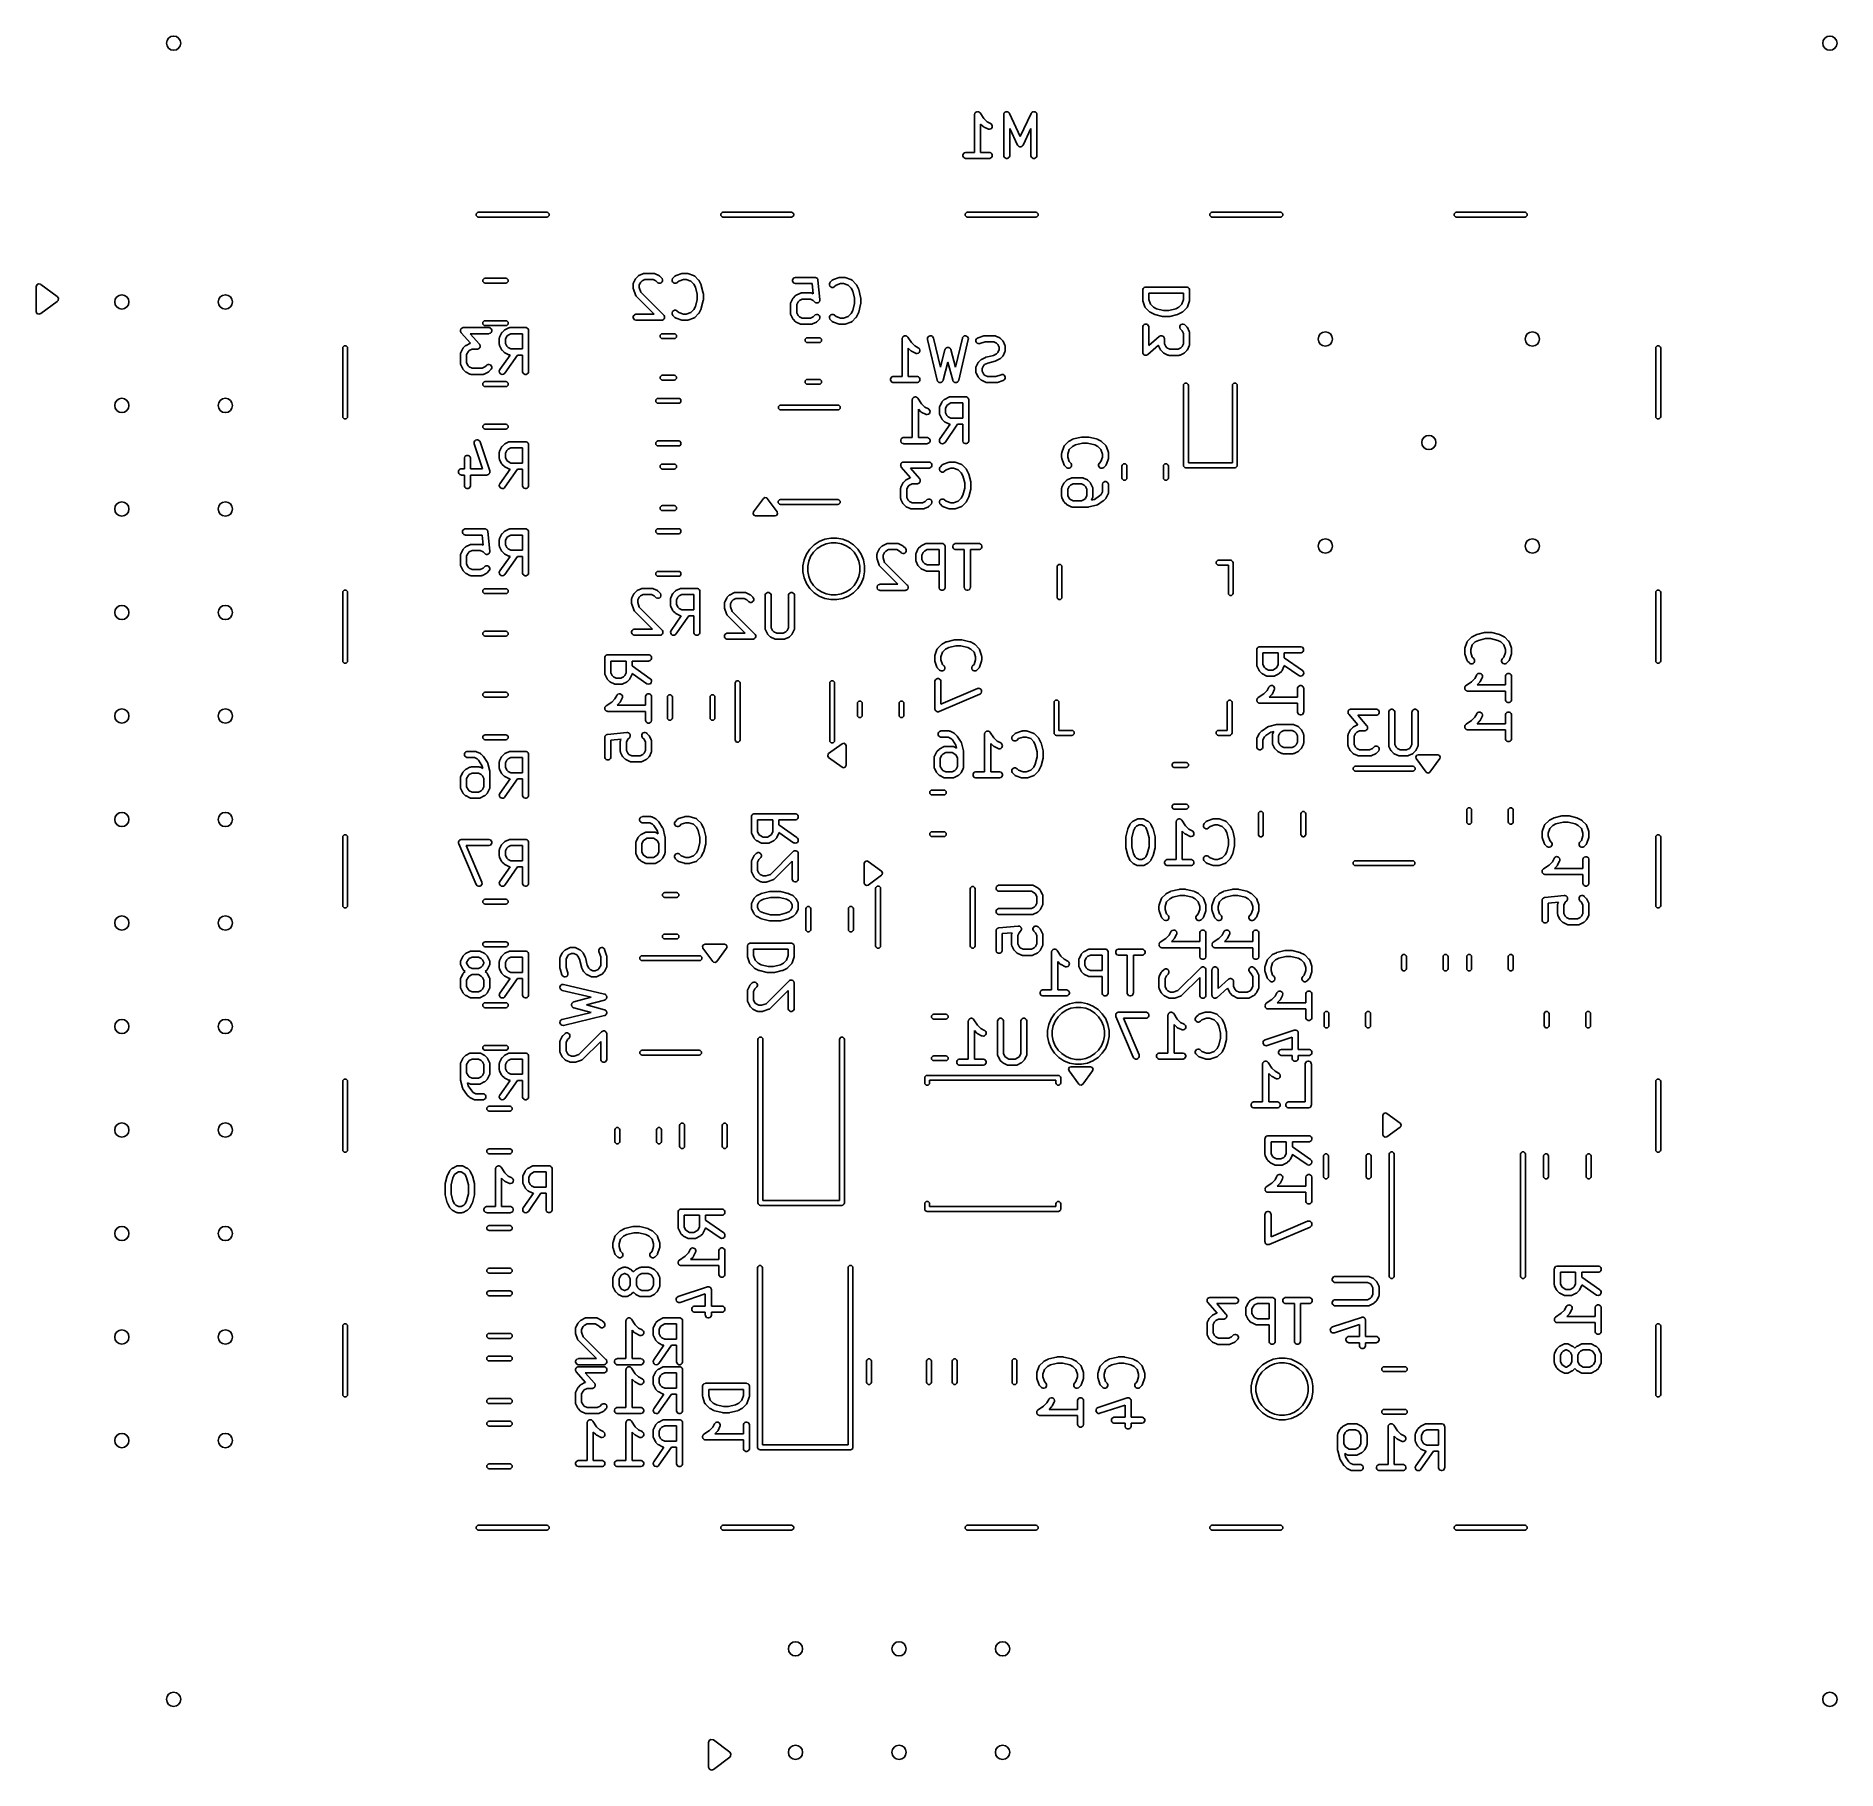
# Model space of a CAD drawing. Header units: inches. Extents: x 4.91 to 6.65, y -5 to -3.32.
import ezdxf

# ---------------------------------------------------------------- set-up
doc = ezdxf.new("R2010")
doc.units = ezdxf.units.IN
doc.header["$MEASUREMENT"] = 0
doc.layers.add('BLACK', color=250, linetype='CONTINUOUS')

msp = doc.modelspace()

# ---------------------------------------------------------------- linework, layer by layer
at = {"layer": 'BLACK', "linetype": 'CONTINUOUS'}
for p, q in [((5.8131, -3.3959), (5.8132, -3.3953)), ((5.8131, -3.4323), (5.8131, -3.3959)), ((5.8131, -3.3959), (5.8131, -3.3959)), ((5.8131, -3.3959), (5.8131, -3.3959)), ((5.8131, -3.3959), (5.8131, -3.3959)), ((5.8132, -3.3953), (5.8133, -3.395)), ((5.8133, -3.395), (5.8134, -3.3947)), ((5.8134, -3.3947), (5.8135, -3.3945)), ((5.8135, -3.3945), (5.8136, -3.3942)), ((5.8136, -3.3942), (5.8138, -3.394)), ((5.8138, -3.394), (5.814, -3.3938)), ((5.814, -3.3938), (5.8142, -3.3936)), ((5.8142, -3.3936), (5.8144, -3.3934)), ((5.8144, -3.3934), (5.8147, -3.3933)), ((5.8147, -3.3933), (5.815, -3.3931)), ((5.815, -3.3931), (5.8152, -3.3931)), ((5.8152, -3.3931), (5.8155, -3.393)), ((5.8155, -3.393), (5.8158, -3.393)), ((5.8158, -3.393), (5.8161, -3.3929)), ((5.8161, -3.3929), (5.8164, -3.393)), ((5.8164, -3.393), (5.8167, -3.393)), ((5.8167, -3.393), (5.8169, -3.3931)), ((5.8169, -3.3931), (5.8172, -3.3931)), ((5.8172, -3.3931), (5.8175, -3.3933)), ((5.8175, -3.3933), (5.8177, -3.3934)), ((5.8177, -3.3934), (5.8179, -3.3936)), ((5.8179, -3.3936), (5.8182, -3.3938)), ((5.8182, -3.3938), (5.8185, -3.3942)), ((5.8185, -3.3942), (5.8185, -3.3942)), ((5.8185, -3.3942), (5.8185, -3.3942)), ((5.8185, -3.3942), (5.8185, -3.3942)), ((5.8185, -3.3942), (5.8221, -3.3996)), ((5.8215, -3.4073), (5.819, -3.4049)), ((5.819, -3.4049), (5.819, -3.4323)), ((5.8217, -3.4075), (5.8215, -3.4073)), ((5.8218, -3.4076), (5.8217, -3.4075)), ((5.8219, -3.4076), (5.8218, -3.4076)), ((5.8219, -3.4077), (5.8219, -3.4076)), ((5.822, -3.4077), (5.8219, -3.4077)), ((5.8223, -3.4079), (5.822, -3.4077)), ((5.8221, -3.3996), (5.8253, -3.4028)), ((5.826, -3.4097), (5.8223, -3.4079)), ((5.8253, -3.4028), (5.8287, -3.4045)), ((5.8266, -3.41), (5.826, -3.4097)), ((5.8288, -3.4097), (5.8277, -3.41)), ((5.8287, -3.4045), (5.8291, -3.4048)), ((5.8297, -3.4089), (5.8288, -3.4097)), ((5.8291, -3.4048), (5.8299, -3.4056)), ((5.8302, -3.4079), (5.8297, -3.4089)), ((5.8299, -3.4056), (5.8303, -3.4067)), ((5.8303, -3.4067), (5.8302, -3.4079)), ((5.8413, -3.3953), (5.8415, -3.3948)), ((5.8413, -3.3954), (5.8413, -3.3953)), ((5.8413, -3.3955), (5.8413, -3.3954)), ((5.8413, -3.3954), (5.8413, -3.3954)), ((5.8413, -3.3959), (5.8413, -3.3955)), ((5.8413, -3.4352), (5.8413, -3.3959)), ((5.8415, -3.3948), (5.8417, -3.3943)), ((5.8417, -3.3943), (5.8418, -3.3942)), ((5.8417, -3.3943), (5.8417, -3.3943)), ((5.8418, -3.3942), (5.8421, -3.3939)), ((5.8421, -3.3939), (5.8425, -3.3935)), ((5.8425, -3.3935), (5.8426, -3.3934)), ((5.8425, -3.3935), (5.8425, -3.3935)), ((5.8426, -3.3934), (5.843, -3.3932)), ((5.843, -3.3932), (5.8435, -3.393)), ((5.8435, -3.393), (5.8436, -3.393)), ((5.8436, -3.393), (5.8436, -3.393)), ((5.8436, -3.393), (5.8441, -3.393)), ((5.8441, -3.393), (5.8447, -3.3929)), ((5.8447, -3.3929), (5.8447, -3.393)), ((5.8447, -3.393), (5.8448, -3.393)), ((5.8448, -3.393), (5.8453, -3.3932)), ((5.8453, -3.3932), (5.8457, -3.3933)), ((5.8457, -3.3933), (5.8458, -3.3934)), ((5.8458, -3.3934), (5.8458, -3.3934)), ((5.8458, -3.3934), (5.8462, -3.3938)), ((5.8462, -3.3938), (5.8466, -3.3941)), ((5.8466, -3.3941), (5.8466, -3.3942)), ((5.8466, -3.3942), (5.8467, -3.3942)), ((5.8467, -3.3942), (5.8467, -3.3943)), ((5.8467, -3.3943), (5.8469, -3.3946)), ((5.8469, -3.3946), (5.8573, -3.417)), ((5.8547, -3.4252), (5.8472, -3.4092)), ((5.8472, -3.4092), (5.8472, -3.4352)), ((5.8573, -3.417), (5.8678, -3.3946)), ((5.8675, -3.4092), (5.86, -3.4252)), ((5.8675, -3.4352), (5.8675, -3.4092)), ((5.8678, -3.3946), (5.868, -3.3943)), ((5.868, -3.3942), (5.8681, -3.3941)), ((5.868, -3.3943), (5.868, -3.3942)), ((5.868, -3.3942), (5.868, -3.3942)), ((5.8681, -3.3941), (5.8685, -3.3938)), ((5.8685, -3.3938), (5.8688, -3.3934)), ((5.8688, -3.3934), (5.8689, -3.3934)), ((5.8689, -3.3933), (5.8694, -3.3932)), ((5.8689, -3.3934), (5.8689, -3.3933)), ((5.8694, -3.3932), (5.8699, -3.393)), ((5.8699, -3.393), (5.87, -3.3929)), ((5.8699, -3.393), (5.8699, -3.393)), ((5.87, -3.3929), (5.8705, -3.393)), ((5.8705, -3.393), (5.871, -3.393)), ((5.871, -3.393), (5.8711, -3.393)), ((5.8711, -3.393), (5.8712, -3.393)), ((5.8712, -3.393), (5.8716, -3.3932)), ((5.8716, -3.3932), (5.8721, -3.3934)), ((5.8721, -3.3934), (5.8721, -3.3935)), ((5.8721, -3.3935), (5.8722, -3.3935)), ((5.8722, -3.3935), (5.8725, -3.3939)), ((5.8725, -3.3939), (5.8729, -3.3942)), ((5.8729, -3.3942), (5.8729, -3.3943)), ((5.8729, -3.3943), (5.873, -3.3943)), ((5.873, -3.3943), (5.8732, -3.3948)), ((5.8732, -3.3948), (5.8733, -3.3953)), ((5.8733, -3.3953), (5.8734, -3.3954)), ((5.8734, -3.3954), (5.8734, -3.3954)), ((5.8734, -3.3954), (5.8734, -3.3955)), ((5.8734, -3.3955), (5.8734, -3.3959)), ((5.8734, -3.3959), (5.8734, -3.4352)), ((5.8277, -3.41), (5.8266, -3.41)), ((5.8548, -3.4254), (5.8547, -3.4252)), ((5.8548, -3.4255), (5.8548, -3.4254)), ((5.8549, -3.4256), (5.8548, -3.4255)), ((5.8549, -3.4257), (5.8549, -3.4256)), ((5.8553, -3.426), (5.8549, -3.4257)), ((5.8556, -3.4264), (5.8553, -3.426)), ((5.8557, -3.4264), (5.8556, -3.4264)), ((5.8558, -3.4265), (5.8557, -3.4264)), ((5.8562, -3.4267), (5.8558, -3.4265)), ((5.8566, -3.4268), (5.8562, -3.4267)), ((5.8568, -3.4269), (5.8566, -3.4268)), ((5.8569, -3.4269), (5.8568, -3.4269)), ((5.8573, -3.4269), (5.8569, -3.4269)), ((5.8578, -3.4269), (5.8573, -3.4269)), ((5.8579, -3.4269), (5.8578, -3.4269)), ((5.858, -3.4268), (5.8579, -3.4269)), ((5.8584, -3.4267), (5.858, -3.4268)), ((5.8589, -3.4265), (5.8584, -3.4267)), ((5.859, -3.4264), (5.8589, -3.4265)), ((5.8591, -3.4264), (5.859, -3.4264)), ((5.8594, -3.426), (5.8591, -3.4264)), ((5.8597, -3.4257), (5.8594, -3.426)), ((5.8598, -3.4256), (5.8597, -3.4257)), ((5.8599, -3.4255), (5.8598, -3.4256)), ((5.86, -3.4252), (5.8599, -3.4254)), ((5.8599, -3.4254), (5.8599, -3.4255)), ((5.8019, -3.4347), (5.8024, -3.4336)), ((5.8019, -3.4358), (5.8019, -3.4347)), ((5.8024, -3.4369), (5.8019, -3.4358)), ((5.8024, -3.4336), (5.8032, -3.4328)), ((5.8032, -3.4377), (5.8024, -3.4369)), ((5.8032, -3.4328), (5.8043, -3.4323)), ((5.8043, -3.4381), (5.8032, -3.4377)), ((5.8043, -3.4323), (5.8048, -3.4323)), ((5.8048, -3.4382), (5.8043, -3.4381)), ((5.8048, -3.4323), (5.8131, -3.4323)), ((5.8273, -3.4382), (5.8048, -3.4382)), ((5.819, -3.4323), (5.8273, -3.4323)), ((5.8273, -3.4323), (5.8279, -3.4323)), ((5.8279, -3.4381), (5.8273, -3.4382)), ((5.8279, -3.4323), (5.829, -3.4328)), ((5.829, -3.4377), (5.8279, -3.4381)), ((5.829, -3.4328), (5.8298, -3.4336)), ((5.8298, -3.4369), (5.829, -3.4377)), ((5.8298, -3.4336), (5.8302, -3.4347)), ((5.8302, -3.4358), (5.8298, -3.4369)), ((5.8302, -3.4347), (5.8302, -3.4358)), ((5.8413, -3.4358), (5.8413, -3.4352)), ((5.8418, -3.4369), (5.8413, -3.4358)), ((5.8426, -3.4377), (5.8418, -3.4369)), ((5.8436, -3.4381), (5.8426, -3.4377)), ((5.8448, -3.4381), (5.8436, -3.4381)), ((5.8458, -3.4377), (5.8448, -3.4381)), ((5.8467, -3.4369), (5.8458, -3.4377)), ((5.8471, -3.4358), (5.8467, -3.4369)), ((5.8472, -3.4352), (5.8471, -3.4358)), ((5.8676, -3.4358), (5.8675, -3.4352)), ((5.868, -3.4369), (5.8676, -3.4358)), ((5.8688, -3.4377), (5.868, -3.4369)), ((5.8699, -3.4381), (5.8688, -3.4377)), ((5.871, -3.4381), (5.8699, -3.4381)), ((5.8721, -3.4377), (5.871, -3.4381)), ((5.8729, -3.4369), (5.8721, -3.4377)), ((5.8733, -3.4358), (5.8729, -3.4369)), ((5.8734, -3.4352), (5.8733, -3.4358)), ((5.3317, -3.4916), (5.333, -3.4903)), ((5.3317, -3.4934), (5.3317, -3.4916)), ((5.333, -3.4947), (5.3317, -3.4934)), ((5.333, -3.4903), (5.3339, -3.4902)), ((5.3339, -3.4949), (5.333, -3.4947)), ((5.3339, -3.4902), (5.4, -3.4902)), ((5.4, -3.4949), (5.3339, -3.4949)), ((5.4, -3.4902), (5.4009, -3.4903)), ((5.4009, -3.4947), (5.4, -3.4949)), ((5.4009, -3.4903), (5.4022, -3.4916)), ((5.4022, -3.4934), (5.4009, -3.4947)), ((5.4022, -3.4916), (5.4022, -3.4934)), ((5.5679, -3.4916), (5.5692, -3.4903)), ((5.5679, -3.4934), (5.5679, -3.4916)), ((5.5692, -3.4947), (5.5679, -3.4934)), ((5.5692, -3.4903), (5.5701, -3.4902)), ((5.5701, -3.4949), (5.5692, -3.4947)), ((5.5701, -3.4902), (5.6362, -3.4902)), ((5.6362, -3.4949), (5.5701, -3.4949)), ((5.6362, -3.4902), (5.6371, -3.4903)), ((5.6371, -3.4947), (5.6362, -3.4949)), ((5.6371, -3.4903), (5.6384, -3.4916)), ((5.6384, -3.4934), (5.6371, -3.4947)), ((5.6384, -3.4916), (5.6384, -3.4934)), ((5.8041, -3.4916), (5.8054, -3.4903)), ((5.8041, -3.4934), (5.8041, -3.4916)), ((5.8054, -3.4947), (5.8041, -3.4934)), ((5.8054, -3.4903), (5.8063, -3.4902)), ((5.8063, -3.4949), (5.8054, -3.4947)), ((5.8063, -3.4902), (5.8724, -3.4902)), ((5.8724, -3.4949), (5.8063, -3.4949)), ((5.8724, -3.4902), (5.8733, -3.4903)), ((5.8733, -3.4947), (5.8724, -3.4949)), ((5.8733, -3.4903), (5.8746, -3.4916)), ((5.8746, -3.4934), (5.8733, -3.4947)), ((5.8746, -3.4916), (5.8746, -3.4934)), ((6.0403, -3.4916), (6.0416, -3.4903)), ((6.0403, -3.4934), (6.0403, -3.4916)), ((6.0416, -3.4947), (6.0403, -3.4934)), ((6.0416, -3.4903), (6.0425, -3.4902)), ((6.0425, -3.4949), (6.0416, -3.4947)), ((6.0425, -3.4902), (6.1087, -3.4902)), ((6.1087, -3.4949), (6.0425, -3.4949)), ((6.1087, -3.4902), (6.1096, -3.4903)), ((6.1096, -3.4947), (6.1087, -3.4949)), ((6.1096, -3.4903), (6.1108, -3.4916)), ((6.1108, -3.4934), (6.1096, -3.4947)), ((6.1108, -3.4916), (6.1108, -3.4934)), ((6.2766, -3.4916), (6.2778, -3.4903)), ((6.2766, -3.4934), (6.2766, -3.4916)), ((6.2778, -3.4947), (6.2766, -3.4934)), ((6.2778, -3.4903), (6.2787, -3.4902)), ((6.2787, -3.4949), (6.2778, -3.4947)), ((6.2787, -3.4902), (6.3449, -3.4902)), ((6.3449, -3.4949), (6.2787, -3.4949)), ((6.3449, -3.4902), (6.3458, -3.4903)), ((6.3458, -3.4947), (6.3449, -3.4949)), ((6.3458, -3.4903), (6.3471, -3.4916)), ((6.3471, -3.4934), (6.3458, -3.4947)), ((6.3471, -3.4916), (6.3471, -3.4934)), ((4.9065, -3.5622), (4.9072, -3.5603)), ((4.9065, -3.5858), (4.9065, -3.5622)), ((4.9072, -3.5603), (4.9089, -3.5593)), ((4.9089, -3.5593), (4.9109, -3.5596)), ((4.9109, -3.5596), (4.9112, -3.5598)), ((4.9112, -3.5598), (4.927, -3.5716)), ((5.3382, -3.5553), (5.3395, -3.554)), ((5.3382, -3.5571), (5.3382, -3.5553)), ((5.3395, -3.5584), (5.3382, -3.5571)), ((5.3395, -3.554), (5.3404, -3.5538)), ((5.3404, -3.5586), (5.3395, -3.5584)), ((5.3404, -3.5538), (5.3604, -3.5538)), ((5.3604, -3.5586), (5.3404, -3.5586)), ((5.3604, -3.5538), (5.3613, -3.554)), ((5.3613, -3.5584), (5.3604, -3.5586)), ((5.3613, -3.554), (5.3626, -3.5553)), ((5.3626, -3.5571), (5.3613, -3.5584)), ((5.3626, -3.5553), (5.3626, -3.5571)), ((5.4834, -3.5597), (5.4835, -3.5591)), ((5.4834, -3.5634), (5.4834, -3.5597)), ((5.4835, -3.5637), (5.4834, -3.5634)), ((5.4835, -3.5589), (5.4837, -3.5583)), ((5.4835, -3.559), (5.4835, -3.5589)), ((5.4835, -3.5591), (5.4835, -3.559)), ((5.4835, -3.5638), (5.4835, -3.5637)), ((5.4835, -3.5639), (5.4835, -3.5638)), ((5.4835, -3.564), (5.4835, -3.5639)), ((5.4835, -3.5641), (5.4835, -3.564)), ((5.4836, -3.5643), (5.4835, -3.5641)), ((5.4855, -3.57), (5.4836, -3.5643)), ((5.4837, -3.5583), (5.4856, -3.5546)), ((5.4856, -3.5546), (5.4858, -3.5543)), ((5.4858, -3.5543), (5.4859, -3.5542)), ((5.4858, -3.5543), (5.4858, -3.5543)), ((5.4859, -3.5541), (5.486, -3.554)), ((5.4859, -3.5542), (5.4859, -3.5541)), ((5.486, -3.554), (5.4862, -3.5538)), ((5.4862, -3.5538), (5.4881, -3.5519)), ((5.4881, -3.5519), (5.4883, -3.5518)), ((5.4883, -3.5517), (5.4884, -3.5516)), ((5.4883, -3.5518), (5.4883, -3.5517)), ((5.4884, -3.5516), (5.4885, -3.5516)), ((5.4885, -3.5516), (5.4886, -3.5515)), ((5.4886, -3.5515), (5.4888, -3.5514)), ((5.4888, -3.5514), (5.4926, -3.5495)), ((5.4907, -3.5577), (5.4893, -3.5604)), ((5.4893, -3.5604), (5.4893, -3.5629)), ((5.4893, -3.5629), (5.4908, -3.5674)), ((5.4919, -3.5565), (5.4907, -3.5577)), ((5.4946, -3.5551), (5.4919, -3.5565)), ((5.4926, -3.5495), (5.4931, -3.5493)), ((5.4931, -3.5493), (5.4932, -3.5493)), ((5.4932, -3.5493), (5.4933, -3.5493)), ((5.4933, -3.5493), (5.4939, -3.5492)), ((5.4939, -3.5492), (5.5033, -3.5492)), ((5.5026, -3.5551), (5.4946, -3.5551)), ((5.5053, -3.5565), (5.5026, -3.5551)), ((5.5033, -3.5492), (5.5038, -3.5493)), ((5.5038, -3.5493), (5.5039, -3.5493)), ((5.5039, -3.5493), (5.504, -3.5493)), ((5.504, -3.5493), (5.5046, -3.5495)), ((5.5046, -3.5495), (5.5083, -3.5514)), ((5.5068, -3.558), (5.5053, -3.5565)), ((5.5072, -3.5584), (5.5068, -3.558)), ((5.5083, -3.5588), (5.5072, -3.5584)), ((5.5083, -3.5514), (5.5086, -3.5515)), ((5.5095, -3.5588), (5.5083, -3.5588)), ((5.5086, -3.5515), (5.5087, -3.5516)), ((5.5087, -3.5516), (5.5087, -3.5516)), ((5.5087, -3.5516), (5.5088, -3.5517)), ((5.5088, -3.5517), (5.5089, -3.5518)), ((5.5089, -3.5518), (5.5091, -3.5519)), ((5.5091, -3.5519), (5.511, -3.5538)), ((5.5105, -3.5584), (5.5095, -3.5588)), ((5.5113, -3.5575), (5.5105, -3.5584)), ((5.511, -3.5538), (5.5113, -3.5543)), ((5.5113, -3.5543), (5.5118, -3.5553)), ((5.5118, -3.5565), (5.5113, -3.5575)), ((5.5118, -3.5553), (5.5118, -3.5565)), ((5.521, -3.5553), (5.5214, -3.5543)), ((5.521, -3.5565), (5.521, -3.5553)), ((5.5214, -3.5575), (5.521, -3.5565)), ((5.5214, -3.5543), (5.5218, -3.5538)), ((5.5222, -3.5584), (5.5214, -3.5575)), ((5.5218, -3.5538), (5.5237, -3.5519)), ((5.5233, -3.5588), (5.5222, -3.5584)), ((5.5245, -3.5588), (5.5233, -3.5588)), ((5.5237, -3.5519), (5.5241, -3.5516)), ((5.5241, -3.5516), (5.5242, -3.5515)), ((5.5242, -3.5515), (5.5243, -3.5515)), ((5.5243, -3.5515), (5.5248, -3.5512)), ((5.5255, -3.5584), (5.5245, -3.5588)), ((5.5248, -3.5512), (5.5304, -3.5494)), ((5.526, -3.558), (5.5255, -3.5584)), ((5.5274, -3.5566), (5.526, -3.558)), ((5.5319, -3.5551), (5.5274, -3.5566)), ((5.5304, -3.5494), (5.5307, -3.5493)), ((5.5307, -3.5493), (5.5308, -3.5493)), ((5.5308, -3.5493), (5.5309, -3.5493)), ((5.5309, -3.5493), (5.531, -3.5492)), ((5.531, -3.5492), (5.5311, -3.5492)), ((5.5311, -3.5492), (5.5314, -3.5492)), ((5.5314, -3.5492), (5.5351, -3.5492)), ((5.5347, -3.5551), (5.5319, -3.5551)), ((5.5392, -3.5566), (5.5347, -3.5551)), ((5.5351, -3.5492), (5.5354, -3.5492)), ((5.5354, -3.5492), (5.5355, -3.5492)), ((5.5355, -3.5492), (5.5356, -3.5493)), ((5.5356, -3.5493), (5.5357, -3.5493)), ((5.5357, -3.5493), (5.5358, -3.5493)), ((5.5358, -3.5493), (5.5361, -3.5494)), ((5.5361, -3.5494), (5.5417, -3.5512)), ((5.5421, -3.5595), (5.5392, -3.5566)), ((5.5417, -3.5512), (5.5422, -3.5515)), ((5.5436, -3.5626), (5.5421, -3.5595)), ((5.5422, -3.5515), (5.5423, -3.5515)), ((5.5423, -3.5515), (5.5424, -3.5516)), ((5.5424, -3.5516), (5.5428, -3.5519)), ((5.5428, -3.5519), (5.5466, -3.5557)), ((5.5453, -3.5694), (5.5436, -3.5626)), ((5.5466, -3.5557), (5.5468, -3.5559)), ((5.5468, -3.5559), (5.5468, -3.556)), ((5.5468, -3.556), (5.5469, -3.5561)), ((5.5469, -3.5561), (5.547, -3.5561)), ((5.547, -3.5561), (5.547, -3.5562)), ((5.547, -3.5562), (5.5471, -3.5565)), ((5.5471, -3.5565), (5.549, -3.5602)), ((5.549, -3.5602), (5.549, -3.5603)), ((5.549, -3.5603), (5.5491, -3.5603)), ((5.5491, -3.5603), (5.5491, -3.5605)), ((5.5491, -3.5605), (5.5492, -3.5608)), ((5.5492, -3.5608), (5.5492, -3.5608)), ((5.5492, -3.5608), (5.5492, -3.5608)), ((5.5492, -3.5608), (5.5511, -3.5683)), ((5.6373, -3.5555), (5.6378, -3.5545)), ((5.6373, -3.5567), (5.6373, -3.5555)), ((5.6378, -3.5577), (5.6373, -3.5567)), ((5.6378, -3.5545), (5.6386, -3.5536)), ((5.6386, -3.5586), (5.6378, -3.5577)), ((5.6386, -3.5536), (5.6397, -3.5532)), ((5.6397, -3.559), (5.6386, -3.5586)), ((5.6397, -3.5532), (5.6402, -3.5531)), ((5.6402, -3.559), (5.6397, -3.559)), ((5.6402, -3.5531), (5.659, -3.5531)), ((5.6563, -3.559), (5.6402, -3.559)), ((5.6573, -3.5688), (5.6563, -3.559)), ((5.659, -3.5531), (5.6592, -3.5532)), ((5.6592, -3.5532), (5.6593, -3.5532)), ((5.6593, -3.5532), (5.6593, -3.5532)), ((5.6593, -3.5532), (5.6596, -3.5532)), ((5.6596, -3.5532), (5.66, -3.5534)), ((5.66, -3.5534), (5.6604, -3.5535)), ((5.6604, -3.5535), (5.6605, -3.5536)), ((5.6605, -3.5536), (5.6606, -3.5536)), ((5.6606, -3.5536), (5.6609, -3.5539)), ((5.6609, -3.5539), (5.6613, -3.5542)), ((5.6613, -3.5542), (5.6613, -3.5543)), ((5.6613, -3.5543), (5.6614, -3.5545)), ((5.6614, -3.5545), (5.6616, -3.5549)), ((5.6616, -3.5549), (5.6618, -3.5552)), ((5.6618, -3.5552), (5.6618, -3.5555)), ((5.6618, -3.5555), (5.6619, -3.5555)), ((5.6619, -3.5555), (5.6619, -3.5556)), ((5.6619, -3.5556), (5.6619, -3.5558)), ((5.6619, -3.5558), (5.6638, -3.5745)), ((5.673, -3.5593), (5.6734, -3.5582)), ((5.673, -3.5604), (5.673, -3.5593)), ((5.6734, -3.5615), (5.673, -3.5604)), ((5.6734, -3.5582), (5.6738, -3.5578)), ((5.6742, -3.5623), (5.6734, -3.5615)), ((5.6738, -3.5578), (5.6756, -3.5559)), ((5.6753, -3.5627), (5.6742, -3.5623)), ((5.6764, -3.5627), (5.6753, -3.5627)), ((5.6756, -3.5559), (5.6761, -3.5555)), ((5.6761, -3.5555), (5.6762, -3.5555)), ((5.6762, -3.5555), (5.6763, -3.5554)), ((5.6763, -3.5554), (5.6768, -3.5552)), ((5.6775, -3.5623), (5.6764, -3.5627)), ((5.6768, -3.5552), (5.6824, -3.5533)), ((5.6779, -3.5619), (5.6775, -3.5623)), ((5.6793, -3.5606), (5.6779, -3.5619)), ((5.6838, -3.559), (5.6793, -3.5606)), ((5.6824, -3.5533), (5.6827, -3.5532)), ((5.6827, -3.5532), (5.6828, -3.5532)), ((5.6828, -3.5532), (5.6829, -3.5532)), ((5.6829, -3.5532), (5.683, -3.5532)), ((5.683, -3.5532), (5.6831, -3.5532)), ((5.6831, -3.5532), (5.6834, -3.5531)), ((5.6834, -3.5531), (5.6871, -3.5531)), ((5.6866, -3.559), (5.6838, -3.559)), ((5.6911, -3.5606), (5.6866, -3.559)), ((5.6871, -3.5531), (5.6874, -3.5532)), ((5.6874, -3.5532), (5.6875, -3.5532)), ((5.6875, -3.5532), (5.6876, -3.5532)), ((5.6876, -3.5532), (5.6877, -3.5532)), ((5.6877, -3.5532), (5.6877, -3.5532)), ((5.6877, -3.5532), (5.688, -3.5533)), ((5.688, -3.5533), (5.6937, -3.5552)), ((5.694, -3.5635), (5.6911, -3.5606)), ((5.6937, -3.5552), (5.6942, -3.5554)), ((5.6956, -3.5665), (5.694, -3.5635)), ((5.6942, -3.5554), (5.6943, -3.5555)), ((5.6943, -3.5555), (5.6944, -3.5555)), ((5.6944, -3.5555), (5.6948, -3.5559)), ((5.6948, -3.5559), (5.6986, -3.5596)), ((5.6973, -3.5733), (5.6956, -3.5665)), ((5.6986, -3.5596), (5.6987, -3.5599)), ((5.6987, -3.5599), (5.6988, -3.5599)), ((5.6988, -3.5599), (5.6989, -3.56)), ((5.6989, -3.56), (5.6989, -3.5601)), ((5.6989, -3.5601), (5.699, -3.5602)), ((5.699, -3.5602), (5.6991, -3.5604)), ((5.6991, -3.5604), (5.701, -3.5641)), ((5.701, -3.5641), (5.701, -3.5642)), ((5.701, -3.5642), (5.701, -3.5642)), ((5.701, -3.5642), (5.7011, -3.5644)), ((5.7011, -3.5644), (5.7012, -3.5647)), ((5.7012, -3.5647), (5.7012, -3.5647)), ((5.7012, -3.5647), (5.7012, -3.5648)), ((5.7012, -3.5648), (5.7031, -3.5723)), ((5.9756, -3.5649), (5.9761, -3.5638)), ((5.9756, -3.5654), (5.9756, -3.5649)), ((5.9756, -3.5748), (5.9756, -3.5654)), ((5.9761, -3.5638), (5.9769, -3.563)), ((5.9769, -3.563), (5.978, -3.5625)), ((5.978, -3.5625), (5.9785, -3.5625)), ((5.9785, -3.5625), (6.0179, -3.5625)), ((6.0179, -3.5625), (6.0185, -3.5625)), ((6.0185, -3.5625), (6.0195, -3.563)), ((6.0195, -3.563), (6.0204, -3.5638)), ((6.0204, -3.5638), (6.0208, -3.5649)), ((6.0208, -3.5649), (6.0209, -3.5654)), ((6.0209, -3.5654), (6.0209, -3.5748)), ((4.927, -3.5763), (4.9112, -3.5881)), ((4.927, -3.5716), (4.9281, -3.5733)), ((4.9278, -3.5753), (4.927, -3.5763)), ((4.9281, -3.5733), (4.9278, -3.5753)), ((5.4857, -3.5705), (5.4855, -3.57)), ((5.4858, -3.5706), (5.4857, -3.5705)), ((5.4858, -3.5707), (5.4858, -3.5706)), ((5.4862, -3.5711), (5.4858, -3.5707)), ((5.5036, -3.5886), (5.4862, -3.5711)), ((5.4908, -3.5674), (5.5128, -3.5894)), ((5.5421, -3.5842), (5.5436, -3.5811)), ((5.5436, -3.5811), (5.5453, -3.5743)), ((5.5453, -3.5743), (5.5453, -3.5694)), ((5.549, -3.5835), (5.5471, -3.5872)), ((5.5491, -3.5834), (5.549, -3.5834)), ((5.549, -3.5834), (5.549, -3.5835)), ((5.5492, -3.5829), (5.5491, -3.5832)), ((5.5491, -3.5832), (5.5491, -3.5834)), ((5.5511, -3.5754), (5.5492, -3.5829)), ((5.5492, -3.5829), (5.5492, -3.5829)), ((5.5492, -3.5829), (5.5492, -3.5829)), ((5.5511, -3.5683), (5.5511, -3.5684)), ((5.5511, -3.5684), (5.5512, -3.5685)), ((5.5512, -3.5752), (5.5511, -3.5753)), ((5.5511, -3.5753), (5.5511, -3.5754)), ((5.5512, -3.5685), (5.5512, -3.5687)), ((5.5512, -3.5687), (5.5512, -3.5689)), ((5.5512, -3.5689), (5.5512, -3.5689)), ((5.5512, -3.5689), (5.5512, -3.569)), ((5.5512, -3.569), (5.5512, -3.5747)), ((5.5512, -3.5747), (5.5512, -3.5748)), ((5.5512, -3.5748), (5.5512, -3.5748)), ((5.5512, -3.5748), (5.5512, -3.575)), ((5.5512, -3.575), (5.5512, -3.5752)), ((5.6354, -3.5786), (5.6355, -3.578)), ((5.6354, -3.588), (5.6354, -3.5786)), ((5.6355, -3.5778), (5.6357, -3.5773)), ((5.6355, -3.5779), (5.6355, -3.5778)), ((5.6355, -3.578), (5.6355, -3.5779)), ((5.6357, -3.5773), (5.6376, -3.5735)), ((5.6376, -3.5735), (5.6377, -3.5733)), ((5.6377, -3.5733), (5.6378, -3.5732)), ((5.6378, -3.5731), (5.6379, -3.573)), ((5.6378, -3.5732), (5.6378, -3.5731)), ((5.6379, -3.573), (5.638, -3.573)), ((5.638, -3.573), (5.6381, -3.5728)), ((5.6381, -3.5728), (5.64, -3.5709)), ((5.64, -3.5709), (5.6402, -3.5707)), ((5.6402, -3.5707), (5.6403, -3.5706)), ((5.6403, -3.5706), (5.6404, -3.5706)), ((5.6404, -3.5706), (5.6405, -3.5705)), ((5.6405, -3.5705), (5.6408, -3.5703)), ((5.6405, -3.5705), (5.6405, -3.5705)), ((5.6408, -3.5703), (5.6445, -3.5685)), ((5.6427, -3.5766), (5.6413, -3.5793)), ((5.6413, -3.5793), (5.6413, -3.5873)), ((5.6439, -3.5754), (5.6427, -3.5766)), ((5.6466, -3.574), (5.6439, -3.5754)), ((5.6445, -3.5685), (5.6451, -3.5682)), ((5.6451, -3.5682), (5.6452, -3.5682)), ((5.6452, -3.5682), (5.6453, -3.5682)), ((5.6453, -3.5682), (5.6459, -3.5681)), ((5.6459, -3.5681), (5.6552, -3.5681)), ((5.6545, -3.574), (5.6466, -3.574)), ((5.6572, -3.5754), (5.6545, -3.574)), ((5.6552, -3.5681), (5.6558, -3.5682)), ((5.6558, -3.5682), (5.6559, -3.5682)), ((5.6559, -3.5682), (5.656, -3.5682)), ((5.656, -3.5682), (5.6566, -3.5685)), ((5.6566, -3.5685), (5.6573, -3.5688)), ((5.6588, -3.5769), (5.6572, -3.5754)), ((5.6592, -3.5773), (5.6588, -3.5769)), ((5.6594, -3.5774), (5.6592, -3.5773)), ((5.6595, -3.5774), (5.6594, -3.5774)), ((5.6599, -3.5776), (5.6595, -3.5774)), ((5.6603, -3.5777), (5.6599, -3.5776)), ((5.6604, -3.5777), (5.6603, -3.5777)), ((5.6606, -3.5778), (5.6604, -3.5777)), ((5.661, -3.5777), (5.6606, -3.5778)), ((5.6614, -3.5777), (5.661, -3.5777)), ((5.6616, -3.5777), (5.6614, -3.5777)), ((5.6617, -3.5777), (5.6616, -3.5777)), ((5.6621, -3.5775), (5.6617, -3.5777)), ((5.6625, -3.5773), (5.6621, -3.5775)), ((5.6626, -3.5772), (5.6625, -3.5773)), ((5.6627, -3.5771), (5.6626, -3.5772)), ((5.663, -3.5768), (5.6627, -3.5771)), ((5.6633, -3.5765), (5.663, -3.5768)), ((5.6634, -3.5763), (5.6633, -3.5765)), ((5.6635, -3.5762), (5.6634, -3.5763)), ((5.6636, -3.5758), (5.6635, -3.5762)), ((5.6638, -3.5754), (5.6636, -3.5758)), ((5.6638, -3.5745), (5.6638, -3.5751)), ((5.6638, -3.5751), (5.6638, -3.5753)), ((5.6638, -3.5753), (5.6638, -3.5754)), ((5.6956, -3.5851), (5.6973, -3.5782)), ((5.6973, -3.5782), (5.6973, -3.5733)), ((5.7031, -3.5793), (5.7012, -3.5868)), ((5.7031, -3.5723), (5.7031, -3.5724)), ((5.7031, -3.5724), (5.7031, -3.5724)), ((5.7031, -3.5724), (5.7031, -3.5726)), ((5.7031, -3.5726), (5.7032, -3.5728)), ((5.7032, -3.5787), (5.7031, -3.579)), ((5.7031, -3.579), (5.7031, -3.5792)), ((5.7031, -3.5792), (5.7031, -3.5792)), ((5.7031, -3.5792), (5.7031, -3.5793)), ((5.7032, -3.5728), (5.7032, -3.5729)), ((5.7032, -3.5729), (5.7032, -3.573)), ((5.7032, -3.573), (5.7032, -3.5786)), ((5.7032, -3.5786), (5.7032, -3.5787)), ((5.7032, -3.5787), (5.7032, -3.5787)), ((5.9756, -3.5751), (5.9756, -3.5748)), ((5.9756, -3.5752), (5.9756, -3.5751)), ((5.9756, -3.5753), (5.9756, -3.5752)), ((5.9756, -3.5754), (5.9756, -3.5753)), ((5.9757, -3.5755), (5.9756, -3.5754)), ((5.9757, -3.5757), (5.9757, -3.5755)), ((5.9776, -3.5814), (5.9757, -3.5757)), ((5.9778, -3.5819), (5.9776, -3.5814)), ((5.9779, -3.582), (5.9778, -3.5819)), ((5.978, -3.5821), (5.9779, -3.582)), ((5.9783, -3.5825), (5.978, -3.5821)), ((5.9821, -3.5863), (5.9783, -3.5825)), ((6.015, -3.5684), (5.9815, -3.5684)), ((5.9815, -3.5684), (5.9815, -3.5743)), ((5.9815, -3.5743), (5.983, -3.5788)), ((5.983, -3.5788), (5.9859, -3.5818)), ((5.9859, -3.5818), (5.9889, -3.5833)), ((5.9889, -3.5833), (5.9958, -3.585)), ((6.0007, -3.585), (6.0075, -3.5833)), ((6.0075, -3.5833), (6.0105, -3.5818)), ((6.0105, -3.5818), (6.0135, -3.5788)), ((6.0135, -3.5788), (6.015, -3.5743)), ((6.0181, -3.5825), (6.0144, -3.5863)), ((6.015, -3.5743), (6.015, -3.5684)), ((6.0185, -3.5821), (6.0181, -3.5825)), ((6.0186, -3.5819), (6.0185, -3.582)), ((6.0185, -3.582), (6.0185, -3.5821)), ((6.0188, -3.5814), (6.0186, -3.5819)), ((6.0207, -3.5757), (6.0188, -3.5814)), ((6.0208, -3.5755), (6.0207, -3.5757)), ((6.0209, -3.5748), (6.0208, -3.5751)), ((6.0208, -3.5751), (6.0208, -3.5752)), ((6.0208, -3.5752), (6.0208, -3.5753)), ((6.0208, -3.5753), (6.0208, -3.5754)), ((6.0208, -3.5754), (6.0208, -3.5755)), ((4.9065, -3.5861), (4.9065, -3.5858)), ((4.9074, -3.5879), (4.9065, -3.5861)), ((4.9093, -3.5887), (4.9074, -3.5879)), ((4.9112, -3.5881), (4.9093, -3.5887)), ((5.3382, -3.5964), (5.3395, -3.5952)), ((5.3382, -3.5982), (5.3382, -3.5964)), ((5.3395, -3.5995), (5.3382, -3.5982)), ((5.3395, -3.5952), (5.3404, -3.595)), ((5.3404, -3.5997), (5.3395, -3.5995)), ((5.3404, -3.595), (5.3604, -3.595)), ((5.3604, -3.5997), (5.3404, -3.5997)), ((5.3604, -3.595), (5.3613, -3.5952)), ((5.3613, -3.5995), (5.3604, -3.5997)), ((5.3613, -3.5952), (5.3626, -3.5964)), ((5.3626, -3.5982), (5.3613, -3.5995)), ((5.3626, -3.5964), (5.3626, -3.5982)), ((5.4835, -3.591), (5.4839, -3.5899)), ((5.4835, -3.5921), (5.4835, -3.591)), ((5.4839, -3.5932), (5.4835, -3.5921)), ((5.4839, -3.5899), (5.4847, -3.5891)), ((5.4847, -3.594), (5.4839, -3.5932)), ((5.4847, -3.5891), (5.4858, -3.5886)), ((5.4858, -3.5944), (5.4847, -3.594)), ((5.4858, -3.5886), (5.4864, -3.5886)), ((5.4864, -3.5945), (5.4858, -3.5944)), ((5.4864, -3.5886), (5.5036, -3.5886)), ((5.5108, -3.5945), (5.4864, -3.5945)), ((5.5113, -3.5944), (5.5108, -3.5945)), ((5.5116, -3.5943), (5.5113, -3.5944)), ((5.5124, -3.594), (5.5116, -3.5943)), ((5.5132, -3.5932), (5.5124, -3.594)), ((5.5128, -3.5894), (5.5132, -3.5899)), ((5.5132, -3.5899), (5.5137, -3.591)), ((5.5137, -3.5921), (5.5132, -3.5932)), ((5.5137, -3.591), (5.5137, -3.5921)), ((5.521, -3.5872), (5.5214, -3.5861)), ((5.521, -3.5884), (5.521, -3.5872)), ((5.5214, -3.5894), (5.521, -3.5884)), ((5.5214, -3.5861), (5.5222, -3.5853)), ((5.5218, -3.5899), (5.5214, -3.5894)), ((5.5237, -3.5917), (5.5218, -3.5899)), ((5.5222, -3.5853), (5.5233, -3.5849)), ((5.5233, -3.5849), (5.5245, -3.5849)), ((5.5241, -3.5921), (5.5237, -3.5917)), ((5.5242, -3.5921), (5.5241, -3.5921)), ((5.5243, -3.5922), (5.5242, -3.5921)), ((5.5248, -3.5925), (5.5243, -3.5922)), ((5.5245, -3.5849), (5.5255, -3.5853)), ((5.5304, -3.5943), (5.5248, -3.5925)), ((5.5255, -3.5853), (5.526, -3.5857)), ((5.526, -3.5857), (5.5274, -3.5871)), ((5.5274, -3.5871), (5.5319, -3.5886)), ((5.5307, -3.5944), (5.5304, -3.5943)), ((5.5308, -3.5944), (5.5307, -3.5944)), ((5.5309, -3.5944), (5.5308, -3.5944)), ((5.531, -3.5945), (5.5309, -3.5944)), ((5.5311, -3.5945), (5.531, -3.5945)), ((5.5314, -3.5945), (5.5311, -3.5945)), ((5.5351, -3.5945), (5.5314, -3.5945)), ((5.5319, -3.5886), (5.5347, -3.5886)), ((5.5347, -3.5886), (5.5392, -3.5871)), ((5.5354, -3.5945), (5.5351, -3.5945)), ((5.5355, -3.5945), (5.5354, -3.5945)), ((5.5356, -3.5944), (5.5355, -3.5945)), ((5.5357, -3.5944), (5.5356, -3.5944)), ((5.5358, -3.5944), (5.5357, -3.5944)), ((5.5361, -3.5943), (5.5358, -3.5944)), ((5.5417, -3.5925), (5.5361, -3.5943)), ((5.5392, -3.5871), (5.5421, -3.5842)), ((5.5422, -3.5922), (5.5417, -3.5925)), ((5.5423, -3.5921), (5.5422, -3.5922)), ((5.5424, -3.5921), (5.5423, -3.5921)), ((5.5428, -3.5917), (5.5424, -3.5921)), ((5.5466, -3.588), (5.5428, -3.5917)), ((5.5468, -3.5878), (5.5466, -3.588)), ((5.5469, -3.5876), (5.5468, -3.5877)), ((5.5468, -3.5877), (5.5468, -3.5878)), ((5.547, -3.5875), (5.5469, -3.5876)), ((5.5471, -3.5872), (5.547, -3.5875)), ((5.547, -3.5875), (5.547, -3.5875)), ((5.6355, -3.5885), (5.6354, -3.588)), ((5.6355, -3.5886), (5.6355, -3.5885)), ((5.6355, -3.5887), (5.6355, -3.5886)), ((5.6357, -3.5893), (5.6355, -3.5887)), ((5.6376, -3.593), (5.6357, -3.5893)), ((5.6377, -3.5933), (5.6376, -3.593)), ((5.6378, -3.5934), (5.6377, -3.5933)), ((5.6379, -3.5935), (5.6378, -3.5934)), ((5.6378, -3.5934), (5.6378, -3.5934)), ((5.638, -3.5936), (5.6379, -3.5935)), ((5.6381, -3.5938), (5.638, -3.5936)), ((5.64, -3.5957), (5.6381, -3.5938)), ((5.6402, -3.5959), (5.64, -3.5957)), ((5.6403, -3.5959), (5.6402, -3.5959)), ((5.6404, -3.596), (5.6403, -3.5959)), ((5.6405, -3.596), (5.6404, -3.596)), ((5.6405, -3.5961), (5.6405, -3.596)), ((5.6408, -3.5962), (5.6405, -3.5961)), ((5.6445, -3.5981), (5.6408, -3.5962)), ((5.6413, -3.5873), (5.6427, -3.59)), ((5.6427, -3.59), (5.6439, -3.5912)), ((5.6439, -3.5912), (5.6466, -3.5925)), ((5.6451, -3.5983), (5.6445, -3.5981)), ((5.6452, -3.5983), (5.6451, -3.5983)), ((5.6453, -3.5984), (5.6452, -3.5983)), ((5.6459, -3.5984), (5.6453, -3.5984)), ((5.6552, -3.5984), (5.6459, -3.5984)), ((5.6466, -3.5925), (5.6545, -3.5925)), ((5.6545, -3.5925), (5.6572, -3.5912)), ((5.6558, -3.5984), (5.6552, -3.5984)), ((5.6559, -3.5983), (5.6558, -3.5984)), ((5.656, -3.5983), (5.6559, -3.5983)), ((5.6566, -3.5981), (5.656, -3.5983)), ((5.6603, -3.5962), (5.6566, -3.5981)), ((5.6572, -3.5912), (5.6588, -3.5896)), ((5.6588, -3.5896), (5.6592, -3.5893)), ((5.6592, -3.5893), (5.6603, -3.5888)), ((5.6603, -3.5888), (5.6614, -3.5888)), ((5.6605, -3.5961), (5.6603, -3.5962)), ((5.6606, -3.596), (5.6605, -3.5961)), ((5.6607, -3.596), (5.6606, -3.596)), ((5.6608, -3.5959), (5.6607, -3.596)), ((5.6611, -3.5957), (5.6608, -3.5959)), ((5.6608, -3.5959), (5.6608, -3.5959)), ((5.6629, -3.5938), (5.6611, -3.5957)), ((5.6614, -3.5888), (5.6625, -3.5893)), ((5.6625, -3.5893), (5.6633, -3.5901)), ((5.6633, -3.5934), (5.6629, -3.5938)), ((5.6633, -3.5901), (5.6638, -3.5911)), ((5.6638, -3.5923), (5.6633, -3.5934)), ((5.6638, -3.5911), (5.6638, -3.5923)), ((5.673, -3.5911), (5.6734, -3.5901)), ((5.673, -3.5923), (5.673, -3.5911)), ((5.6734, -3.5934), (5.673, -3.5923)), ((5.6734, -3.5901), (5.6742, -3.5893)), ((5.6738, -3.5938), (5.6734, -3.5934)), ((5.6756, -3.5957), (5.6738, -3.5938)), ((5.6742, -3.5893), (5.6753, -3.5888)), ((5.6753, -3.5888), (5.6764, -3.5888)), ((5.6761, -3.596), (5.6756, -3.5957)), ((5.6762, -3.5961), (5.6761, -3.596)), ((5.6763, -3.5962), (5.6762, -3.5961)), ((5.6768, -3.5964), (5.6763, -3.5962)), ((5.6764, -3.5888), (5.6775, -3.5893)), ((5.6824, -3.5983), (5.6768, -3.5964)), ((5.6775, -3.5893), (5.6779, -3.5896)), ((5.6779, -3.5896), (5.6793, -3.591)), ((5.6793, -3.591), (5.6838, -3.5925)), ((5.6827, -3.5983), (5.6824, -3.5983)), ((5.6828, -3.5984), (5.6827, -3.5983)), ((5.6829, -3.5984), (5.6828, -3.5984)), ((5.683, -3.5984), (5.6829, -3.5984)), ((5.6831, -3.5984), (5.683, -3.5984)), ((5.6834, -3.5984), (5.6831, -3.5984)), ((5.6871, -3.5984), (5.6834, -3.5984)), ((5.6838, -3.5925), (5.6866, -3.5925)), ((5.6866, -3.5925), (5.6911, -3.591)), ((5.6874, -3.5984), (5.6871, -3.5984)), ((5.6875, -3.5984), (5.6874, -3.5984)), ((5.6876, -3.5984), (5.6875, -3.5984)), ((5.6877, -3.5984), (5.6876, -3.5984)), ((5.688, -3.5983), (5.6877, -3.5983)), ((5.6877, -3.5983), (5.6877, -3.5984)), ((5.6937, -3.5964), (5.688, -3.5983)), ((5.6911, -3.591), (5.694, -3.5881)), ((5.6942, -3.5962), (5.6937, -3.5964)), ((5.694, -3.5881), (5.6956, -3.5851)), ((5.6943, -3.5961), (5.6942, -3.5962)), ((5.6944, -3.596), (5.6943, -3.5961)), ((5.6948, -3.5957), (5.6944, -3.596)), ((5.6986, -3.5919), (5.6948, -3.5957)), ((5.6987, -3.5917), (5.6986, -3.5919)), ((5.6988, -3.5917), (5.6987, -3.5917)), ((5.6989, -3.5916), (5.6988, -3.5917)), ((5.699, -3.5914), (5.6989, -3.5915)), ((5.6989, -3.5915), (5.6989, -3.5916)), ((5.6991, -3.5912), (5.699, -3.5914)), ((5.701, -3.5874), (5.6991, -3.5912)), ((5.7011, -3.5871), (5.701, -3.5874)), ((5.701, -3.5874), (5.701, -3.5874)), ((5.701, -3.5874), (5.701, -3.5874)), ((5.7012, -3.5869), (5.7011, -3.5871)), ((5.7012, -3.5868), (5.7012, -3.5869)), ((5.7012, -3.5869), (5.7012, -3.5869)), ((5.9756, -3.6005), (5.9761, -3.5994)), ((5.9756, -3.601), (5.9756, -3.6005)), ((5.9756, -3.6254), (5.9756, -3.601)), ((5.9761, -3.5994), (5.9769, -3.5986)), ((5.9769, -3.5986), (5.978, -3.5982)), ((5.978, -3.5982), (5.9791, -3.5982)), ((5.9791, -3.5982), (5.9802, -3.5986)), ((5.9802, -3.5986), (5.981, -3.5994)), ((5.981, -3.5994), (5.9814, -3.6005)), ((5.9814, -3.6005), (5.9815, -3.601)), ((5.9815, -3.601), (5.9815, -3.6189)), ((5.9823, -3.5865), (5.9821, -3.5863)), ((5.9824, -3.5865), (5.9823, -3.5865)), ((5.9824, -3.5866), (5.9824, -3.5865)), ((5.9825, -3.5866), (5.9824, -3.5866)), ((5.9826, -3.5867), (5.9825, -3.5866)), ((5.9828, -3.5868), (5.9826, -3.5867)), ((5.9866, -3.5887), (5.9828, -3.5868)), ((5.9869, -3.5888), (5.9866, -3.5887)), ((5.9866, -3.5887), (5.9866, -3.5887)), ((5.9866, -3.5887), (5.9866, -3.5887)), ((5.9871, -3.5889), (5.9869, -3.5888)), ((5.9872, -3.5889), (5.9871, -3.5889)), ((5.9947, -3.5908), (5.9872, -3.5889)), ((5.9872, -3.5889), (5.9872, -3.5889)), ((5.9948, -3.5908), (5.9947, -3.5908)), ((5.995, -3.5908), (5.9948, -3.5908)), ((5.9948, -3.5908), (5.9948, -3.5908)), ((5.9953, -3.5909), (5.995, -3.5908)), ((5.9954, -3.5909), (5.9953, -3.5909)), ((5.9953, -3.5909), (5.9953, -3.5909)), ((6.001, -3.5909), (5.9954, -3.5909)), ((5.9958, -3.585), (6.0007, -3.585)), ((6.0011, -3.5909), (6.001, -3.5909)), ((6.0012, -3.5909), (6.0011, -3.5909)), ((6.0014, -3.5908), (6.0012, -3.5909)), ((6.0016, -3.5908), (6.0014, -3.5908)), ((6.0017, -3.5908), (6.0016, -3.5908)), ((6.0016, -3.5908), (6.0016, -3.5908)), ((6.0092, -3.5889), (6.0017, -3.5908)), ((6.0093, -3.5889), (6.0092, -3.5889)), ((6.0096, -3.5888), (6.0093, -3.5889)), ((6.0093, -3.5889), (6.0093, -3.5889)), ((6.0098, -3.5887), (6.0096, -3.5888)), ((6.0099, -3.5887), (6.0098, -3.5887)), ((6.0098, -3.5887), (6.0098, -3.5887)), ((6.0136, -3.5868), (6.0099, -3.5887)), ((6.0113, -3.6005), (6.0117, -3.5994)), ((6.0113, -3.6016), (6.0113, -3.6005)), ((6.0117, -3.5994), (6.0125, -3.5986)), ((6.0125, -3.5986), (6.0136, -3.5982)), ((6.0139, -3.5867), (6.0136, -3.5868)), ((6.0136, -3.5982), (6.0147, -3.5982)), ((6.014, -3.5866), (6.0139, -3.5866)), ((6.0139, -3.5866), (6.0139, -3.5867)), ((6.0141, -3.5865), (6.014, -3.5866)), ((6.0144, -3.5863), (6.0141, -3.5865)), ((6.0141, -3.5865), (6.0141, -3.5865)), ((6.0147, -3.5982), (6.0158, -3.5986)), ((6.0158, -3.5986), (6.0162, -3.599)), ((6.0162, -3.599), (6.0181, -3.6008)), ((6.0181, -3.6008), (6.0183, -3.6011)), ((6.0183, -3.6011), (6.0184, -3.6011)), ((6.0184, -3.6011), (6.0184, -3.6012)), ((6.0184, -3.6012), (6.0185, -3.6013)), ((6.0185, -3.6013), (6.0185, -3.6014)), ((5.3165, -3.6049), (5.3166, -3.6044)), ((5.3166, -3.605), (5.3165, -3.6049)), ((5.3166, -3.6038), (5.3168, -3.6033)), ((5.3166, -3.6039), (5.3166, -3.6038)), ((5.3166, -3.6044), (5.3166, -3.6039)), ((5.3166, -3.6039), (5.3166, -3.6039)), ((5.3166, -3.6051), (5.3166, -3.605)), ((5.3167, -3.6055), (5.3166, -3.6051)), ((5.3169, -3.606), (5.3167, -3.6055)), ((5.3168, -3.6033), (5.317, -3.6029)), ((5.317, -3.6061), (5.3169, -3.606)), ((5.317, -3.6029), (5.3171, -3.6028)), ((5.317, -3.6062), (5.317, -3.6061)), ((5.3171, -3.6062), (5.317, -3.6062)), ((5.3171, -3.6027), (5.3175, -3.6024)), ((5.3171, -3.6028), (5.3171, -3.6027)), ((5.3172, -3.6065), (5.3171, -3.6062)), ((5.3262, -3.6167), (5.3172, -3.6065)), ((5.3175, -3.6024), (5.3178, -3.6021)), ((5.3178, -3.6021), (5.3179, -3.602)), ((5.3179, -3.602), (5.318, -3.602)), ((5.318, -3.602), (5.3184, -3.6018)), ((5.3184, -3.6018), (5.3189, -3.6016)), ((5.3189, -3.6016), (5.319, -3.6016)), ((5.319, -3.6016), (5.3191, -3.6016)), ((5.3191, -3.6016), (5.3192, -3.6016)), ((5.3192, -3.6016), (5.3195, -3.6016)), ((5.3195, -3.6016), (5.3438, -3.6016)), ((5.3219, -3.6188), (5.3256, -3.6169)), ((5.3256, -3.6169), (5.3262, -3.6167)), ((5.3438, -3.6075), (5.326, -3.6075)), ((5.326, -3.6075), (5.3348, -3.6176)), ((5.3348, -3.6176), (5.335, -3.6178)), ((5.335, -3.6178), (5.335, -3.6179)), ((5.335, -3.6179), (5.3351, -3.6179)), ((5.3351, -3.6179), (5.3351, -3.618)), ((5.3351, -3.618), (5.3353, -3.6185)), ((5.3353, -3.6185), (5.3355, -3.6189)), ((5.3438, -3.6016), (5.3444, -3.6016)), ((5.3444, -3.6074), (5.3438, -3.6075)), ((5.3444, -3.6016), (5.3455, -3.6021)), ((5.3455, -3.607), (5.3444, -3.6074)), ((5.3455, -3.6021), (5.3463, -3.6029)), ((5.3463, -3.6062), (5.3455, -3.607)), ((5.3463, -3.6029), (5.3467, -3.6039)), ((5.3467, -3.6051), (5.3463, -3.6062)), ((5.3467, -3.6039), (5.3467, -3.6051)), ((5.354, -3.612), (5.3541, -3.6114)), ((5.354, -3.6176), (5.354, -3.612)), ((5.3541, -3.6182), (5.354, -3.6176)), ((5.3541, -3.6112), (5.3543, -3.6107)), ((5.3541, -3.6113), (5.3541, -3.6112)), ((5.3541, -3.6114), (5.3541, -3.6113)), ((5.3541, -3.6183), (5.3541, -3.6182)), ((5.3541, -3.6184), (5.3541, -3.6183)), ((5.3543, -3.619), (5.3541, -3.6184)), ((5.3543, -3.6107), (5.3562, -3.6069)), ((5.3562, -3.6069), (5.3563, -3.6067)), ((5.3563, -3.6067), (5.3564, -3.6066)), ((5.3564, -3.6066), (5.3564, -3.6065)), ((5.3564, -3.6065), (5.3565, -3.6065)), ((5.3565, -3.6065), (5.3566, -3.6064)), ((5.3566, -3.6064), (5.3567, -3.6062)), ((5.3567, -3.6062), (5.3586, -3.6043)), ((5.3586, -3.6043), (5.3588, -3.6041)), ((5.3588, -3.6041), (5.3589, -3.6041)), ((5.3589, -3.6041), (5.359, -3.604)), ((5.359, -3.604), (5.3591, -3.6039)), ((5.3591, -3.6039), (5.3594, -3.6038)), ((5.3591, -3.6039), (5.3591, -3.6039)), ((5.3594, -3.6038), (5.3631, -3.6019)), ((5.3613, -3.61), (5.3599, -3.6127)), ((5.3599, -3.6127), (5.3599, -3.6169)), ((5.3599, -3.6169), (5.3613, -3.6196)), ((5.3625, -3.6088), (5.3613, -3.61)), ((5.3652, -3.6075), (5.3625, -3.6088)), ((5.3631, -3.6019), (5.3637, -3.6017)), ((5.3637, -3.6017), (5.3638, -3.6017)), ((5.3638, -3.6017), (5.3639, -3.6016)), ((5.3639, -3.6016), (5.3645, -3.6016)), ((5.3645, -3.6016), (5.3795, -3.6016)), ((5.3765, -3.6075), (5.3652, -3.6075)), ((5.3765, -3.6222), (5.3765, -3.6075)), ((5.3795, -3.6016), (5.38, -3.6016)), ((5.38, -3.6016), (5.3811, -3.6021)), ((5.3811, -3.6021), (5.3819, -3.6029)), ((5.3819, -3.6029), (5.3823, -3.6039)), ((5.3823, -3.6039), (5.3824, -3.6045)), ((5.3824, -3.6045), (5.3824, -3.6439)), ((5.5094, -3.6089), (5.5107, -3.6077)), ((5.5094, -3.6107), (5.5094, -3.6089)), ((5.5107, -3.612), (5.5094, -3.6107)), ((5.5107, -3.6077), (5.5116, -3.6075)), ((5.5116, -3.6122), (5.5107, -3.612)), ((5.5116, -3.6075), (5.5231, -3.6075)), ((5.5231, -3.6122), (5.5116, -3.6122)), ((5.5231, -3.6075), (5.524, -3.6077)), ((5.524, -3.612), (5.5231, -3.6122)), ((5.524, -3.6077), (5.5253, -3.6089)), ((5.5253, -3.6107), (5.524, -3.612)), ((5.5253, -3.6089), (5.5253, -3.6107)), ((5.6495, -3.6129), (5.6508, -3.6116)), ((5.6495, -3.6147), (5.6495, -3.6129)), ((5.6508, -3.616), (5.6495, -3.6147)), ((5.6508, -3.6116), (5.6517, -3.6114)), ((5.6517, -3.6161), (5.6508, -3.616)), ((5.6517, -3.6114), (5.6632, -3.6114)), ((5.6632, -3.6161), (5.6517, -3.6161)), ((5.6632, -3.6114), (5.6641, -3.6116)), ((5.6641, -3.616), (5.6632, -3.6161)), ((5.6641, -3.6116), (5.6654, -3.6129)), ((5.6654, -3.6147), (5.6641, -3.616)), ((5.6654, -3.6129), (5.6654, -3.6147)), ((5.7432, -3.6124), (5.7433, -3.6118)), ((5.7432, -3.6488), (5.7432, -3.6124)), ((5.7432, -3.6124), (5.7432, -3.6124)), ((5.7432, -3.6124), (5.7432, -3.6124)), ((5.7432, -3.6124), (5.7432, -3.6124)), ((5.7433, -3.6118), (5.7434, -3.6115)), ((5.7434, -3.6113), (5.7436, -3.611)), ((5.7434, -3.6115), (5.7434, -3.6113)), ((5.7436, -3.611), (5.7437, -3.6108)), ((5.7437, -3.6108), (5.7439, -3.6105)), ((5.7439, -3.6105), (5.7441, -3.6103)), ((5.7441, -3.6103), (5.7443, -3.6101)), ((5.7443, -3.6101), (5.7445, -3.6099)), ((5.7445, -3.6099), (5.7448, -3.6098)), ((5.7448, -3.6098), (5.745, -3.6097)), ((5.745, -3.6097), (5.7453, -3.6096)), ((5.7453, -3.6096), (5.7456, -3.6095)), ((5.7456, -3.6095), (5.7459, -3.6095)), ((5.7459, -3.6095), (5.7462, -3.6094)), ((5.7462, -3.6094), (5.7464, -3.6095)), ((5.7464, -3.6095), (5.7467, -3.6095)), ((5.7467, -3.6095), (5.747, -3.6096)), ((5.747, -3.6096), (5.7473, -3.6097)), ((5.7473, -3.6097), (5.7475, -3.6098)), ((5.7475, -3.6098), (5.7478, -3.6099)), ((5.7478, -3.6099), (5.748, -3.6101)), ((5.748, -3.6101), (5.7482, -3.6103)), ((5.7482, -3.6103), (5.7486, -3.6108)), ((5.7486, -3.6108), (5.7486, -3.6108)), ((5.7486, -3.6108), (5.7486, -3.6108)), ((5.7486, -3.6108), (5.7486, -3.6108)), ((5.7486, -3.6108), (5.7522, -3.6161)), ((5.7522, -3.6161), (5.7554, -3.6193)), ((5.7676, -3.6125), (5.7678, -3.6114)), ((5.7677, -3.6131), (5.7676, -3.6125)), ((5.777, -3.6524), (5.7677, -3.6131)), ((5.7678, -3.6114), (5.7684, -3.6104)), ((5.7684, -3.6104), (5.7693, -3.6097)), ((5.7693, -3.6097), (5.7704, -3.6094)), ((5.7704, -3.6094), (5.7716, -3.6096)), ((5.7716, -3.6096), (5.7725, -3.6102)), ((5.7725, -3.6102), (5.7732, -3.6112)), ((5.7732, -3.6112), (5.7734, -3.6117)), ((5.7734, -3.6117), (5.7801, -3.6397)), ((5.7947, -3.6397), (5.8014, -3.6117)), ((5.8071, -3.6131), (5.7978, -3.6524)), ((5.8014, -3.6117), (5.8016, -3.6112)), ((5.8016, -3.6112), (5.8023, -3.6102)), ((5.8023, -3.6102), (5.8032, -3.6096)), ((5.8032, -3.6096), (5.8044, -3.6094)), ((5.8044, -3.6094), (5.8055, -3.6097)), ((5.8055, -3.6097), (5.8064, -3.6104)), ((5.8064, -3.6104), (5.807, -3.6114)), ((5.807, -3.6114), (5.8072, -3.6125)), ((5.8072, -3.6125), (5.8071, -3.6131)), ((5.8145, -3.6135), (5.8151, -3.6125)), ((5.8145, -3.6146), (5.8145, -3.6135)), ((5.8148, -3.6157), (5.8145, -3.6146)), ((5.8156, -3.6166), (5.8148, -3.6157)), ((5.8151, -3.6125), (5.8159, -3.6117)), ((5.8166, -3.6171), (5.8156, -3.6166)), ((5.8159, -3.6117), (5.8165, -3.6115)), ((5.8165, -3.6115), (5.8221, -3.6096)), ((5.8178, -3.6172), (5.8166, -3.6171)), ((5.8183, -3.6171), (5.8178, -3.6172)), ((5.8235, -3.6153), (5.8183, -3.6171)), ((5.8221, -3.6096), (5.8224, -3.6095)), ((5.8224, -3.6095), (5.8224, -3.6095)), ((5.8224, -3.6095), (5.8226, -3.6095)), ((5.8226, -3.6095), (5.8227, -3.6095)), ((5.8227, -3.6095), (5.823, -3.6094)), ((5.8227, -3.6095), (5.8227, -3.6095)), ((5.823, -3.6094), (5.8324, -3.6094)), ((5.8317, -3.6153), (5.8235, -3.6153)), ((5.8344, -3.6167), (5.8317, -3.6153)), ((5.8324, -3.6094), (5.833, -3.6095)), ((5.833, -3.6095), (5.8331, -3.6095)), ((5.8331, -3.6095), (5.8332, -3.6095)), ((5.8332, -3.6095), (5.8337, -3.6098)), ((5.8337, -3.6098), (5.8375, -3.6116)), ((5.8356, -3.6179), (5.8344, -3.6167)), ((5.8369, -3.6206), (5.8356, -3.6179)), ((5.8375, -3.6116), (5.8377, -3.6118)), ((5.8377, -3.6118), (5.8378, -3.6118)), ((5.8378, -3.6118), (5.8379, -3.6119)), ((5.8379, -3.6119), (5.838, -3.6119)), ((5.838, -3.6119), (5.838, -3.612)), ((5.838, -3.612), (5.8382, -3.6122)), ((5.8382, -3.6122), (5.8401, -3.6141)), ((5.8401, -3.6141), (5.8403, -3.6143)), ((5.8403, -3.6143), (5.8404, -3.6143)), ((5.8404, -3.6143), (5.8404, -3.6144)), ((5.8404, -3.6144), (5.8405, -3.6145)), ((5.8405, -3.6145), (5.8405, -3.6146)), ((5.8405, -3.6146), (5.8407, -3.6148)), ((5.8407, -3.6148), (5.8425, -3.6186)), ((5.8425, -3.6186), (5.8427, -3.6191)), ((5.9815, -3.6189), (5.9916, -3.6101)), ((5.9916, -3.6101), (5.9918, -3.6099)), ((5.9918, -3.6099), (5.9919, -3.6098)), ((5.9919, -3.6098), (5.9921, -3.6097)), ((5.9919, -3.6098), (5.9919, -3.6098)), ((5.9921, -3.6097), (5.9925, -3.6096)), ((5.9925, -3.6096), (5.993, -3.6094)), ((5.993, -3.6094), (5.9931, -3.6094)), ((5.9931, -3.6094), (5.9932, -3.6094)), ((5.9932, -3.6094), (5.9936, -3.6094)), ((5.9936, -3.6094), (5.9941, -3.6094)), ((5.9941, -3.6094), (5.9942, -3.6094)), ((5.9942, -3.6094), (5.9943, -3.6094)), ((5.9943, -3.6094), (5.9947, -3.6097)), ((5.9947, -3.6097), (5.9952, -3.6098)), ((5.9952, -3.6098), (5.9952, -3.6099)), ((5.9952, -3.6099), (5.9953, -3.61)), ((5.9953, -3.61), (5.9957, -3.6103)), ((5.9957, -3.6103), (5.996, -3.6107)), ((5.996, -3.6107), (5.996, -3.6107)), ((5.996, -3.6107), (5.9961, -3.6108)), ((5.9961, -3.6108), (5.9962, -3.6113)), ((5.9962, -3.6113), (5.9964, -3.6117)), ((5.9964, -3.6117), (5.9964, -3.6119)), ((5.9964, -3.6119), (5.9965, -3.6119)), ((5.9965, -3.6119), (5.9965, -3.612)), ((5.9965, -3.612), (5.9965, -3.6123)), ((5.9965, -3.6123), (5.9965, -3.6172)), ((5.9965, -3.6172), (5.9978, -3.6199)), ((6.0117, -3.6027), (6.0113, -3.6016)), ((6.0121, -3.6031), (6.0117, -3.6027)), ((6.0136, -3.6047), (6.0121, -3.6031)), ((6.015, -3.6074), (6.0136, -3.6047)), ((6.0136, -3.6199), (6.015, -3.6172)), ((6.015, -3.6172), (6.015, -3.6074)), ((6.0185, -3.6014), (6.0187, -3.6016)), ((6.0187, -3.6016), (6.0205, -3.6054)), ((6.0205, -3.6054), (6.0208, -3.6059)), ((6.0208, -3.6187), (6.0205, -3.6192)), ((6.0208, -3.6059), (6.0208, -3.606)), ((6.0208, -3.606), (6.0208, -3.6061)), ((6.0208, -3.6061), (6.0209, -3.6067)), ((6.0209, -3.6179), (6.0208, -3.6185)), ((6.0208, -3.6185), (6.0208, -3.6186)), ((6.0208, -3.6186), (6.0208, -3.6187)), ((6.0209, -3.6067), (6.0209, -3.6179)), ((5.2028, -3.6213), (5.2029, -3.6204)), ((5.2028, -3.6874), (5.2028, -3.6213)), ((5.2029, -3.6204), (5.2042, -3.6191)), ((5.2042, -3.6191), (5.206, -3.6191)), ((5.206, -3.6191), (5.2073, -3.6204)), ((5.2073, -3.6204), (5.2075, -3.6213)), ((5.2075, -3.6213), (5.2075, -3.6874)), ((5.3165, -3.627), (5.3166, -3.6264)), ((5.3165, -3.6364), (5.3165, -3.627)), ((5.3166, -3.6262), (5.3168, -3.6257)), ((5.3166, -3.6263), (5.3166, -3.6262)), ((5.3166, -3.6264), (5.3166, -3.6263)), ((5.3168, -3.6257), (5.3187, -3.6219)), ((5.3187, -3.6219), (5.3188, -3.6217)), ((5.3188, -3.6217), (5.3189, -3.6216)), ((5.3189, -3.6216), (5.3189, -3.6215)), ((5.3189, -3.6215), (5.319, -3.6215)), ((5.319, -3.6215), (5.3191, -3.6214)), ((5.3191, -3.6214), (5.3192, -3.6212)), ((5.3192, -3.6212), (5.3211, -3.6193)), ((5.3211, -3.6193), (5.3213, -3.6191)), ((5.3213, -3.6191), (5.3214, -3.6191)), ((5.3214, -3.6191), (5.3215, -3.619)), ((5.3215, -3.619), (5.3216, -3.6189)), ((5.3216, -3.6189), (5.3219, -3.6188)), ((5.3216, -3.6189), (5.3216, -3.6189)), ((5.3238, -3.625), (5.3224, -3.6277)), ((5.3224, -3.6277), (5.3224, -3.6357)), ((5.3224, -3.6357), (5.3238, -3.6384)), ((5.325, -3.6238), (5.3238, -3.625)), ((5.3277, -3.6225), (5.325, -3.6238)), ((5.3326, -3.6225), (5.3277, -3.6225)), ((5.3329, -3.6224), (5.3326, -3.6225)), ((5.333, -3.6224), (5.3329, -3.6224)), ((5.3332, -3.6224), (5.333, -3.6224)), ((5.333, -3.6224), (5.333, -3.6224)), ((5.3336, -3.6222), (5.3332, -3.6224)), ((5.3341, -3.6221), (5.3336, -3.6222)), ((5.3342, -3.622), (5.3341, -3.622)), ((5.3341, -3.622), (5.3341, -3.6221)), ((5.3346, -3.6216), (5.3342, -3.622)), ((5.3349, -3.6213), (5.3346, -3.6216)), ((5.335, -3.6212), (5.3349, -3.6213)), ((5.3352, -3.6207), (5.335, -3.6212)), ((5.335, -3.6212), (5.335, -3.6212)), ((5.3354, -3.6203), (5.3352, -3.6207)), ((5.3355, -3.6201), (5.3354, -3.6202)), ((5.3354, -3.6202), (5.3354, -3.6203)), ((5.3355, -3.6189), (5.3355, -3.619)), ((5.3355, -3.619), (5.3355, -3.6191)), ((5.3355, -3.6191), (5.3355, -3.6196)), ((5.3355, -3.6196), (5.3355, -3.6201)), ((5.3562, -3.6227), (5.3543, -3.619)), ((5.3545, -3.6422), (5.3644, -3.6281)), ((5.3563, -3.623), (5.3562, -3.6227)), ((5.3564, -3.623), (5.3563, -3.623)), ((5.3564, -3.6231), (5.3564, -3.623)), ((5.3565, -3.6232), (5.3564, -3.6231)), ((5.3566, -3.6233), (5.3565, -3.6232)), ((5.3567, -3.6235), (5.3566, -3.6233)), ((5.3586, -3.6254), (5.3567, -3.6235)), ((5.3588, -3.6255), (5.3586, -3.6254)), ((5.3589, -3.6256), (5.3588, -3.6255)), ((5.359, -3.6257), (5.3589, -3.6256)), ((5.3591, -3.6257), (5.359, -3.6257)), ((5.3591, -3.6258), (5.3591, -3.6257)), ((5.3594, -3.6259), (5.3591, -3.6258)), ((5.3631, -3.6278), (5.3594, -3.6259)), ((5.3716, -3.6281), (5.3594, -3.6456)), ((5.3613, -3.6196), (5.3625, -3.6208)), ((5.3625, -3.6208), (5.3652, -3.6222)), ((5.3637, -3.628), (5.3631, -3.6278)), ((5.3638, -3.628), (5.3637, -3.628)), ((5.3639, -3.628), (5.3638, -3.628)), ((5.3644, -3.6281), (5.3639, -3.628)), ((5.3652, -3.6222), (5.3765, -3.6222)), ((5.3765, -3.6281), (5.3716, -3.6281)), ((5.3765, -3.6439), (5.3765, -3.6281)), ((5.7516, -3.6239), (5.7491, -3.6214)), ((5.7491, -3.6214), (5.7491, -3.6488)), ((5.7518, -3.624), (5.7516, -3.6239)), ((5.7518, -3.6241), (5.7518, -3.624)), ((5.7519, -3.6242), (5.7518, -3.6241)), ((5.752, -3.6242), (5.7519, -3.6242)), ((5.7521, -3.6243), (5.752, -3.6242)), ((5.7523, -3.6244), (5.7521, -3.6243)), ((5.7561, -3.6263), (5.7523, -3.6244)), ((5.7554, -3.6193), (5.7587, -3.621)), ((5.7566, -3.6265), (5.7561, -3.6263)), ((5.7578, -3.6266), (5.7566, -3.6265)), ((5.7589, -3.6262), (5.7578, -3.6266)), ((5.7587, -3.621), (5.7592, -3.6213)), ((5.7597, -3.6255), (5.7589, -3.6262)), ((5.7592, -3.6213), (5.76, -3.6222)), ((5.7603, -3.6244), (5.7597, -3.6255)), ((5.76, -3.6222), (5.7603, -3.6233)), ((5.7603, -3.6233), (5.7603, -3.6244)), ((5.7801, -3.6397), (5.7845, -3.6229)), ((5.7874, -3.6351), (5.7828, -3.6525)), ((5.7845, -3.6229), (5.7846, -3.6227)), ((5.7846, -3.6226), (5.7848, -3.6223)), ((5.7846, -3.6227), (5.7846, -3.6226)), ((5.7846, -3.6227), (5.7846, -3.6227)), ((5.7848, -3.6223), (5.785, -3.622)), ((5.785, -3.622), (5.7852, -3.6217)), ((5.7852, -3.6217), (5.7853, -3.6216)), ((5.7853, -3.6216), (5.7855, -3.6214)), ((5.7855, -3.6214), (5.7858, -3.6212)), ((5.7858, -3.6212), (5.7861, -3.621)), ((5.7861, -3.621), (5.7863, -3.6209)), ((5.7863, -3.6209), (5.7864, -3.6208)), ((5.7864, -3.6208), (5.7868, -3.6208)), ((5.7868, -3.6208), (5.7872, -3.6207)), ((5.7872, -3.6207), (5.7874, -3.6207)), ((5.7874, -3.6207), (5.7876, -3.6207)), ((5.792, -3.6525), (5.7874, -3.6351)), ((5.7876, -3.6207), (5.788, -3.6208)), ((5.788, -3.6208), (5.7884, -3.6208)), ((5.7884, -3.6208), (5.7885, -3.6209)), ((5.7885, -3.6209), (5.7887, -3.621)), ((5.7887, -3.621), (5.789, -3.6212)), ((5.789, -3.6212), (5.7894, -3.6214)), ((5.7894, -3.6214), (5.7895, -3.6216)), ((5.7895, -3.6216), (5.7896, -3.6217)), ((5.7896, -3.6217), (5.7898, -3.622)), ((5.7898, -3.622), (5.7901, -3.6223)), ((5.7901, -3.6223), (5.7902, -3.6226)), ((5.7902, -3.6226), (5.7902, -3.6227)), ((5.7902, -3.6227), (5.7902, -3.6227)), ((5.7902, -3.6227), (5.7903, -3.6229)), ((5.7903, -3.6229), (5.7947, -3.6397)), ((5.8148, -3.6392), (5.8166, -3.6354)), ((5.8166, -3.6354), (5.8168, -3.6352)), ((5.8168, -3.6351), (5.8169, -3.635)), ((5.8168, -3.6352), (5.8168, -3.6351)), ((5.8169, -3.635), (5.817, -3.6349)), ((5.8169, -3.635), (5.8169, -3.635)), ((5.817, -3.6349), (5.8172, -3.6347)), ((5.8172, -3.6347), (5.8191, -3.6328)), ((5.8191, -3.6328), (5.8193, -3.6326)), ((5.8193, -3.6326), (5.8194, -3.6325)), ((5.8193, -3.6326), (5.8193, -3.6326)), ((5.8194, -3.6325), (5.8195, -3.6324)), ((5.8195, -3.6324), (5.8196, -3.6324)), ((5.8196, -3.6324), (5.8198, -3.6323)), ((5.8198, -3.6323), (5.8236, -3.6304)), ((5.8259, -3.6358), (5.8229, -3.6373)), ((5.8236, -3.6304), (5.8236, -3.6303)), ((5.8236, -3.6303), (5.8239, -3.6303)), ((5.8236, -3.6304), (5.8236, -3.6304)), ((5.8239, -3.6303), (5.8241, -3.6302)), ((5.8241, -3.6302), (5.8241, -3.6302)), ((5.8241, -3.6302), (5.8242, -3.6302)), ((5.8242, -3.6302), (5.8314, -3.6284)), ((5.8331, -3.634), (5.8259, -3.6358)), ((5.8314, -3.6284), (5.8344, -3.6268)), ((5.8332, -3.634), (5.8331, -3.634)), ((5.8334, -3.6339), (5.8332, -3.634)), ((5.8332, -3.634), (5.8332, -3.634)), ((5.8337, -3.6338), (5.8334, -3.6339)), ((5.8375, -3.6319), (5.8337, -3.6338)), ((5.8337, -3.6338), (5.8337, -3.6338)), ((5.8337, -3.6338), (5.8337, -3.6338)), ((5.8344, -3.6268), (5.8356, -3.6256)), ((5.8356, -3.6256), (5.8369, -3.6229)), ((5.8369, -3.6229), (5.8369, -3.6206)), ((5.8377, -3.6318), (5.8375, -3.6319)), ((5.8378, -3.6317), (5.8377, -3.6318)), ((5.8379, -3.6317), (5.8378, -3.6317)), ((5.838, -3.6316), (5.8379, -3.6317)), ((5.8382, -3.6314), (5.838, -3.6315)), ((5.838, -3.6315), (5.838, -3.6316)), ((5.8401, -3.6295), (5.8382, -3.6314)), ((5.8403, -3.6293), (5.8401, -3.6295)), ((5.8404, -3.6292), (5.8403, -3.6293)), ((5.8405, -3.629), (5.8404, -3.6291)), ((5.8404, -3.6291), (5.8404, -3.6292)), ((5.8407, -3.6287), (5.8405, -3.629)), ((5.8405, -3.629), (5.8405, -3.629)), ((5.8425, -3.625), (5.8407, -3.6287)), ((5.8427, -3.6244), (5.8425, -3.625)), ((5.8427, -3.6191), (5.8428, -3.6192)), ((5.8428, -3.6243), (5.8427, -3.6244)), ((5.8428, -3.6192), (5.8428, -3.6193)), ((5.8428, -3.6193), (5.8428, -3.6199)), ((5.8428, -3.6199), (5.8428, -3.6236)), ((5.8428, -3.6236), (5.8428, -3.6242)), ((5.8428, -3.6242), (5.8428, -3.6243)), ((5.9756, -3.6257), (5.9756, -3.6254)), ((5.9756, -3.6258), (5.9756, -3.6257)), ((5.9756, -3.6259), (5.9756, -3.6258)), ((5.9756, -3.626), (5.9756, -3.6259)), ((5.9758, -3.6264), (5.9756, -3.626)), ((5.976, -3.6269), (5.9758, -3.6264)), ((5.976, -3.627), (5.976, -3.6269)), ((5.9761, -3.6271), (5.976, -3.627)), ((5.9764, -3.6274), (5.9761, -3.6271)), ((5.9767, -3.6278), (5.9764, -3.6274)), ((5.9768, -3.6278), (5.9767, -3.6278)), ((5.9769, -3.6279), (5.9768, -3.6278)), ((5.9773, -3.6281), (5.9769, -3.6279)), ((5.9778, -3.6283), (5.9773, -3.6281)), ((5.9779, -3.6283), (5.9778, -3.6283)), ((5.978, -3.6283), (5.9779, -3.6283)), ((5.9784, -3.6283), (5.978, -3.6283)), ((5.9789, -3.6283), (5.9784, -3.6283)), ((5.979, -3.6283), (5.9789, -3.6283)), ((5.9791, -3.6283), (5.979, -3.6283)), ((5.9796, -3.6281), (5.9791, -3.6283)), ((5.98, -3.628), (5.9796, -3.6281)), ((5.9801, -3.6279), (5.98, -3.628)), ((5.9802, -3.6279), (5.9801, -3.6279)), ((5.9805, -3.6276), (5.9802, -3.6278)), ((5.9802, -3.6278), (5.9802, -3.6279)), ((5.9907, -3.6187), (5.9805, -3.6276)), ((5.9909, -3.6192), (5.9907, -3.6187)), ((5.9928, -3.623), (5.9909, -3.6192)), ((5.9929, -3.6232), (5.9928, -3.623)), ((5.993, -3.6233), (5.9929, -3.6232)), ((5.993, -3.6234), (5.993, -3.6233)), ((5.9931, -3.6235), (5.993, -3.6234)), ((5.9933, -3.6238), (5.9931, -3.6235)), ((5.9931, -3.6235), (5.9931, -3.6235)), ((5.9952, -3.6256), (5.9933, -3.6238)), ((5.9954, -3.6258), (5.9952, -3.6256)), ((5.9955, -3.6259), (5.9954, -3.6258)), ((5.9956, -3.6259), (5.9955, -3.6259)), ((5.9956, -3.626), (5.9956, -3.6259)), ((5.9957, -3.626), (5.9956, -3.626)), ((5.996, -3.6262), (5.9957, -3.626)), ((5.9997, -3.6281), (5.996, -3.6262)), ((5.9978, -3.6199), (5.999, -3.6211)), ((5.999, -3.6211), (6.0017, -3.6225)), ((6.0003, -3.6283), (5.9997, -3.6281)), ((6.0004, -3.6283), (6.0003, -3.6283)), ((6.0005, -3.6283), (6.0004, -3.6283)), ((6.001, -3.6284), (6.0005, -3.6283)), ((6.0104, -3.6284), (6.001, -3.6284)), ((6.0017, -3.6225), (6.0097, -3.6225)), ((6.0097, -3.6225), (6.0124, -3.6211)), ((6.011, -3.6283), (6.0104, -3.6284)), ((6.0111, -3.6283), (6.011, -3.6283)), ((6.0112, -3.6283), (6.0111, -3.6283)), ((6.0117, -3.6281), (6.0112, -3.6283)), ((6.0155, -3.6262), (6.0117, -3.6281)), ((6.0124, -3.6211), (6.0136, -3.6199)), ((6.0157, -3.626), (6.0155, -3.6262)), ((6.0158, -3.626), (6.0157, -3.626)), ((6.0159, -3.6259), (6.0158, -3.626)), ((6.016, -3.6259), (6.0159, -3.6259)), ((6.0162, -3.6256), (6.016, -3.6258)), ((6.016, -3.6258), (6.016, -3.6259)), ((6.0181, -3.6238), (6.0162, -3.6256)), ((6.0183, -3.6235), (6.0181, -3.6238)), ((6.0184, -3.6235), (6.0183, -3.6235)), ((6.0185, -3.6233), (6.0184, -3.6234)), ((6.0184, -3.6234), (6.0184, -3.6235)), ((6.0187, -3.623), (6.0185, -3.6232)), ((6.0185, -3.6232), (6.0185, -3.6233)), ((6.0205, -3.6192), (6.0187, -3.623)), ((6.4713, -3.6213), (6.4714, -3.6204)), ((6.4713, -3.6874), (6.4713, -3.6213)), ((6.4714, -3.6204), (6.4727, -3.6191)), ((6.4727, -3.6191), (6.4745, -3.6191)), ((6.4745, -3.6191), (6.4758, -3.6204)), ((6.4758, -3.6204), (6.476, -3.6213)), ((6.476, -3.6213), (6.476, -3.6874)), ((5.3166, -3.637), (5.3165, -3.6364)), ((5.3166, -3.6371), (5.3166, -3.637)), ((5.3166, -3.6372), (5.3166, -3.6371)), ((5.3168, -3.6377), (5.3166, -3.6372)), ((5.3187, -3.6415), (5.3168, -3.6377)), ((5.3188, -3.6417), (5.3187, -3.6415)), ((5.3189, -3.6418), (5.3188, -3.6417)), ((5.3189, -3.6419), (5.3189, -3.6418)), ((5.319, -3.642), (5.3189, -3.6419)), ((5.3191, -3.642), (5.319, -3.642)), ((5.3192, -3.6422), (5.3191, -3.642)), ((5.3211, -3.6441), (5.3192, -3.6422)), ((5.3213, -3.6443), (5.3211, -3.6441)), ((5.3214, -3.6443), (5.3213, -3.6443)), ((5.3215, -3.6444), (5.3214, -3.6443)), ((5.3216, -3.6445), (5.3215, -3.6444)), ((5.3219, -3.6447), (5.3216, -3.6445)), ((5.3216, -3.6445), (5.3216, -3.6445)), ((5.3256, -3.6465), (5.3219, -3.6447)), ((5.3238, -3.6384), (5.325, -3.6396)), ((5.325, -3.6396), (5.3277, -3.6409)), ((5.3262, -3.6467), (5.3256, -3.6465)), ((5.3263, -3.6467), (5.3262, -3.6467)), ((5.3264, -3.6468), (5.3263, -3.6467)), ((5.327, -3.6468), (5.3264, -3.6468)), ((5.3382, -3.6468), (5.327, -3.6468)), ((5.3277, -3.6409), (5.3375, -3.6409)), ((5.3375, -3.6409), (5.3402, -3.6396)), ((5.3388, -3.6468), (5.3382, -3.6468)), ((5.3389, -3.6467), (5.3388, -3.6468)), ((5.339, -3.6467), (5.3389, -3.6467)), ((5.3395, -3.6465), (5.339, -3.6467)), ((5.3433, -3.6447), (5.3395, -3.6465)), ((5.3402, -3.6396), (5.3417, -3.6381)), ((5.3417, -3.6381), (5.3422, -3.6377)), ((5.3422, -3.6377), (5.3433, -3.6372)), ((5.3433, -3.6372), (5.3444, -3.6372)), ((5.3435, -3.6445), (5.3433, -3.6447)), ((5.3436, -3.6445), (5.3435, -3.6445)), ((5.3437, -3.6444), (5.3436, -3.6445)), ((5.3438, -3.6443), (5.3437, -3.6444)), ((5.344, -3.6441), (5.3438, -3.6443)), ((5.3438, -3.6443), (5.3438, -3.6443)), ((5.3459, -3.6422), (5.344, -3.6441)), ((5.3444, -3.6372), (5.3455, -3.6377)), ((5.3455, -3.6377), (5.3463, -3.6385)), ((5.3463, -3.6418), (5.3459, -3.6422)), ((5.3463, -3.6385), (5.3467, -3.6396)), ((5.3467, -3.6407), (5.3463, -3.6418)), ((5.3467, -3.6396), (5.3467, -3.6407)), ((5.354, -3.6438), (5.3543, -3.6427)), ((5.3542, -3.645), (5.354, -3.6438)), ((5.3548, -3.6459), (5.3542, -3.645)), ((5.3543, -3.6427), (5.3545, -3.6422)), ((5.3558, -3.6466), (5.3548, -3.6459)), ((5.3569, -3.6468), (5.3558, -3.6466)), ((5.358, -3.6466), (5.3569, -3.6468)), ((5.359, -3.646), (5.358, -3.6466)), ((5.3594, -3.6456), (5.359, -3.646)), ((5.3766, -3.6445), (5.3765, -3.6439)), ((5.377, -3.6455), (5.3766, -3.6445)), ((5.3778, -3.6463), (5.377, -3.6455)), ((5.3789, -3.6468), (5.3778, -3.6463)), ((5.38, -3.6468), (5.3789, -3.6468)), ((5.3811, -3.6463), (5.38, -3.6468)), ((5.3819, -3.6455), (5.3811, -3.6463)), ((5.3823, -3.6445), (5.3819, -3.6455)), ((5.3824, -3.6439), (5.3823, -3.6445)), ((5.5094, -3.6491), (5.5107, -3.6478)), ((5.5094, -3.6509), (5.5094, -3.6491)), ((5.5107, -3.6522), (5.5094, -3.6509)), ((5.5107, -3.6478), (5.5116, -3.6476)), ((5.5116, -3.6524), (5.5107, -3.6522)), ((5.5116, -3.6476), (5.5231, -3.6476)), ((5.5231, -3.6524), (5.5116, -3.6524)), ((5.5231, -3.6476), (5.524, -3.6478)), ((5.524, -3.6522), (5.5231, -3.6524)), ((5.524, -3.6478), (5.5253, -3.6491)), ((5.5253, -3.6509), (5.524, -3.6522)), ((5.5253, -3.6491), (5.5253, -3.6509)), ((5.6495, -3.653), (5.6508, -3.6518)), ((5.6495, -3.6548), (5.6495, -3.653)), ((5.6508, -3.6518), (5.6517, -3.6516)), ((5.6517, -3.6516), (5.6632, -3.6516)), ((5.6632, -3.6516), (5.6641, -3.6518)), ((5.6641, -3.6518), (5.6654, -3.653)), ((5.6654, -3.653), (5.6654, -3.6548)), ((5.732, -3.6512), (5.7325, -3.6501)), ((5.732, -3.6523), (5.732, -3.6512)), ((5.7325, -3.6534), (5.732, -3.6523)), ((5.7325, -3.6501), (5.7333, -3.6493)), ((5.7333, -3.6542), (5.7325, -3.6534)), ((5.7333, -3.6493), (5.7343, -3.6489)), ((5.7343, -3.6489), (5.7349, -3.6488)), ((5.7349, -3.6488), (5.7432, -3.6488)), ((5.7491, -3.6488), (5.7574, -3.6488)), ((5.7574, -3.6488), (5.758, -3.6489)), ((5.758, -3.6489), (5.759, -3.6493)), ((5.759, -3.6493), (5.7599, -3.6501)), ((5.7599, -3.6534), (5.759, -3.6542)), ((5.7599, -3.6501), (5.7603, -3.6512)), ((5.7603, -3.6523), (5.7599, -3.6534)), ((5.7603, -3.6512), (5.7603, -3.6523)), ((5.7771, -3.6526), (5.777, -3.6524)), ((5.7771, -3.6527), (5.7771, -3.6526)), ((5.7771, -3.6528), (5.7771, -3.6527)), ((5.7772, -3.653), (5.7771, -3.6528)), ((5.7775, -3.6533), (5.7772, -3.653)), ((5.7777, -3.6537), (5.7775, -3.6533)), ((5.7823, -3.6534), (5.7821, -3.6538)), ((5.7826, -3.6531), (5.7823, -3.6534)), ((5.7827, -3.6528), (5.7826, -3.6529)), ((5.7826, -3.6529), (5.7826, -3.6531)), ((5.7828, -3.6525), (5.7827, -3.6527)), ((5.7827, -3.6527), (5.7827, -3.6528)), ((5.7921, -3.6527), (5.792, -3.6525)), ((5.7921, -3.6528), (5.7921, -3.6527)), ((5.7922, -3.6529), (5.7921, -3.6528)), ((5.7923, -3.6531), (5.7922, -3.6529)), ((5.7925, -3.6534), (5.7923, -3.6531)), ((5.7927, -3.6538), (5.7925, -3.6534)), ((5.7973, -3.6533), (5.7971, -3.6537)), ((5.7976, -3.653), (5.7973, -3.6533)), ((5.7977, -3.6528), (5.7976, -3.653)), ((5.7978, -3.6524), (5.7977, -3.6526)), ((5.7977, -3.6526), (5.7977, -3.6527)), ((5.7977, -3.6527), (5.7977, -3.6528)), ((5.8144, -3.6405), (5.8145, -3.6399)), ((5.8144, -3.6443), (5.8144, -3.6405)), ((5.8145, -3.6448), (5.8144, -3.6443)), ((5.8145, -3.6397), (5.8148, -3.6392)), ((5.8145, -3.6398), (5.8145, -3.6397)), ((5.8145, -3.6399), (5.8145, -3.6398)), ((5.8145, -3.6449), (5.8145, -3.6448)), ((5.8145, -3.645), (5.8145, -3.6449)), ((5.8148, -3.6456), (5.8145, -3.645)), ((5.8166, -3.6493), (5.8148, -3.6456)), ((5.8168, -3.6496), (5.8166, -3.6493)), ((5.8168, -3.6497), (5.8168, -3.6496)), ((5.8169, -3.6497), (5.8168, -3.6497)), ((5.8169, -3.6498), (5.8169, -3.6497)), ((5.817, -3.6499), (5.8169, -3.6498)), ((5.8172, -3.6501), (5.817, -3.6499)), ((5.8191, -3.652), (5.8172, -3.6501)), ((5.8193, -3.6522), (5.8191, -3.652)), ((5.8194, -3.6523), (5.8193, -3.6522)), ((5.8193, -3.6522), (5.8193, -3.6522)), ((5.8195, -3.6523), (5.8194, -3.6523)), ((5.8196, -3.6524), (5.8195, -3.6523)), ((5.8198, -3.6525), (5.8196, -3.6524)), ((5.8236, -3.6544), (5.8198, -3.6525)), ((5.8217, -3.6385), (5.8204, -3.6412)), ((5.8204, -3.6412), (5.8204, -3.6436)), ((5.8204, -3.6436), (5.8217, -3.6463)), ((5.8229, -3.6373), (5.8217, -3.6385)), ((5.8217, -3.6463), (5.8229, -3.6475)), ((5.8229, -3.6475), (5.8256, -3.6488)), ((5.8256, -3.6488), (5.8338, -3.6488)), ((5.8338, -3.6488), (5.839, -3.6471)), ((5.8408, -3.6527), (5.8352, -3.6546)), ((5.839, -3.6471), (5.8395, -3.647)), ((5.8395, -3.647), (5.8407, -3.647)), ((5.8407, -3.647), (5.8417, -3.6476)), ((5.8414, -3.6525), (5.8408, -3.6527)), ((5.8422, -3.6517), (5.8414, -3.6525)), ((5.8417, -3.6476), (5.8425, -3.6484)), ((5.8427, -3.6507), (5.8422, -3.6517)), ((5.8425, -3.6484), (5.8428, -3.6495)), ((5.8428, -3.6495), (5.8427, -3.6507)), ((5.3382, -3.6553), (5.3395, -3.654)), ((5.3382, -3.6571), (5.3382, -3.6553)), ((5.3395, -3.6584), (5.3382, -3.6571)), ((5.3395, -3.654), (5.3404, -3.6538)), ((5.3404, -3.6586), (5.3395, -3.6584)), ((5.3404, -3.6538), (5.3604, -3.6538)), ((5.3604, -3.6586), (5.3404, -3.6586)), ((5.3604, -3.6538), (5.3613, -3.654)), ((5.3613, -3.6584), (5.3604, -3.6586)), ((5.3613, -3.654), (5.3626, -3.6553)), ((5.3626, -3.6571), (5.3613, -3.6584)), ((5.3626, -3.6553), (5.3626, -3.6571)), ((5.5051, -3.6714), (5.5064, -3.6702)), ((5.5064, -3.6702), (5.5073, -3.67)), ((5.5073, -3.67), (5.5274, -3.67)), ((5.5274, -3.67), (5.5283, -3.6702)), ((5.5283, -3.6702), (5.5295, -3.6714)), ((5.6508, -3.6561), (5.6495, -3.6548)), ((5.6517, -3.6563), (5.6508, -3.6561)), ((5.6632, -3.6563), (5.6517, -3.6563)), ((5.6641, -3.6561), (5.6632, -3.6563)), ((5.6654, -3.6548), (5.6641, -3.6561)), ((5.7343, -3.6547), (5.7333, -3.6542)), ((5.7349, -3.6547), (5.7343, -3.6547)), ((5.7574, -3.6547), (5.7349, -3.6547)), ((5.753, -3.6709), (5.7531, -3.6706)), ((5.753, -3.6714), (5.753, -3.6709)), ((5.7531, -3.6706), (5.7532, -3.6703)), ((5.7532, -3.6703), (5.7533, -3.6701)), ((5.7533, -3.6701), (5.7535, -3.6698)), ((5.7535, -3.6698), (5.7537, -3.6696)), ((5.7537, -3.6696), (5.7538, -3.6694)), ((5.7538, -3.6694), (5.7541, -3.6692)), ((5.7541, -3.6692), (5.7543, -3.669)), ((5.7543, -3.669), (5.7545, -3.6689)), ((5.7545, -3.6689), (5.7548, -3.6687)), ((5.7548, -3.6687), (5.7551, -3.6687)), ((5.7551, -3.6687), (5.7553, -3.6686)), ((5.7553, -3.6686), (5.7556, -3.6686)), ((5.7556, -3.6686), (5.7559, -3.6685)), ((5.7559, -3.6685), (5.7562, -3.6686)), ((5.7562, -3.6686), (5.7565, -3.6686)), ((5.7565, -3.6686), (5.7568, -3.6687)), ((5.7568, -3.6687), (5.757, -3.6687)), ((5.757, -3.6687), (5.7573, -3.6689)), ((5.7573, -3.6689), (5.7575, -3.669)), ((5.758, -3.6547), (5.7574, -3.6547)), ((5.7575, -3.669), (5.7578, -3.6692)), ((5.7578, -3.6692), (5.758, -3.6694)), ((5.759, -3.6542), (5.758, -3.6547)), ((5.758, -3.6694), (5.7584, -3.6698)), ((5.7584, -3.6698), (5.7584, -3.6698)), ((5.7584, -3.6698), (5.7584, -3.6698)), ((5.7584, -3.6698), (5.7584, -3.6698)), ((5.7584, -3.6698), (5.7619, -3.6752)), ((5.7778, -3.6538), (5.7777, -3.6537)), ((5.7779, -3.6539), (5.7778, -3.6538)), ((5.7783, -3.6542), (5.7779, -3.6539)), ((5.7786, -3.6544), (5.7783, -3.6542)), ((5.7787, -3.6545), (5.7786, -3.6544)), ((5.7789, -3.6545), (5.7787, -3.6545)), ((5.7793, -3.6546), (5.7789, -3.6545)), ((5.7797, -3.6547), (5.7793, -3.6546)), ((5.7799, -3.6547), (5.7797, -3.6547)), ((5.78, -3.6547), (5.7799, -3.6547)), ((5.7804, -3.6546), (5.78, -3.6547)), ((5.7809, -3.6546), (5.7804, -3.6546)), ((5.781, -3.6545), (5.7809, -3.6546)), ((5.7811, -3.6544), (5.781, -3.6545)), ((5.7815, -3.6542), (5.7811, -3.6544)), ((5.7819, -3.654), (5.7815, -3.6542)), ((5.7821, -3.6538), (5.7819, -3.6539)), ((5.7819, -3.6539), (5.7819, -3.654)), ((5.7842, -3.6709), (5.7843, -3.6709)), ((5.7843, -3.6708), (5.7846, -3.6707)), ((5.7843, -3.6709), (5.7843, -3.6708)), ((5.7846, -3.6707), (5.7883, -3.6688)), ((5.7883, -3.6688), (5.7889, -3.6686)), ((5.7889, -3.6686), (5.789, -3.6686)), ((5.789, -3.6686), (5.7891, -3.6686)), ((5.7891, -3.6686), (5.7897, -3.6685)), ((5.7897, -3.6685), (5.8046, -3.6685)), ((5.7929, -3.6539), (5.7927, -3.6538)), ((5.793, -3.654), (5.7929, -3.6539)), ((5.7933, -3.6542), (5.793, -3.654)), ((5.7937, -3.6544), (5.7933, -3.6542)), ((5.7938, -3.6545), (5.7937, -3.6544)), ((5.7939, -3.6546), (5.7938, -3.6545)), ((5.7944, -3.6546), (5.7939, -3.6546)), ((5.7948, -3.6547), (5.7944, -3.6546)), ((5.7949, -3.6547), (5.7948, -3.6547)), ((5.7951, -3.6547), (5.7949, -3.6547)), ((5.7955, -3.6546), (5.7951, -3.6547)), ((5.7959, -3.6545), (5.7955, -3.6546)), ((5.7961, -3.6545), (5.7959, -3.6545)), ((5.7962, -3.6544), (5.7961, -3.6545)), ((5.7965, -3.6542), (5.7962, -3.6544)), ((5.7969, -3.6539), (5.7965, -3.6542)), ((5.797, -3.6538), (5.7969, -3.6539)), ((5.7971, -3.6537), (5.797, -3.6538)), ((5.8046, -3.6685), (5.8052, -3.6686)), ((5.8052, -3.6686), (5.8063, -3.669)), ((5.8063, -3.669), (5.8071, -3.6698)), ((5.8071, -3.6698), (5.8075, -3.6709)), ((5.8075, -3.6709), (5.8076, -3.6714)), ((5.8241, -3.6546), (5.8236, -3.6544)), ((5.8242, -3.6546), (5.8241, -3.6546)), ((5.8243, -3.6547), (5.8242, -3.6546)), ((5.8249, -3.6547), (5.8243, -3.6547)), ((5.8343, -3.6547), (5.8249, -3.6547)), ((5.8346, -3.6547), (5.8343, -3.6547)), ((5.8347, -3.6547), (5.8346, -3.6547)), ((5.8346, -3.6547), (5.8346, -3.6547)), ((5.8348, -3.6547), (5.8347, -3.6547)), ((5.8349, -3.6546), (5.8348, -3.6547)), ((5.8352, -3.6546), (5.8349, -3.6546)), ((6.015, -3.6575), (6.0151, -3.6566)), ((6.015, -3.7346), (6.015, -3.6575)), ((6.0151, -3.6566), (6.0164, -3.6553)), ((6.0164, -3.6553), (6.0182, -3.6553)), ((6.0182, -3.6553), (6.0195, -3.6566)), ((6.0195, -3.6566), (6.0197, -3.6575)), ((6.0197, -3.6575), (6.0197, -3.7323)), ((6.0622, -3.6575), (6.0624, -3.6566)), ((6.0622, -3.7323), (6.0622, -3.6575)), ((6.0624, -3.6566), (6.0637, -3.6553)), ((6.0637, -3.6553), (6.0655, -3.6553)), ((6.0655, -3.6553), (6.0667, -3.6566)), ((6.0667, -3.6566), (6.0669, -3.6575)), ((6.0669, -3.6575), (6.0669, -3.7346)), ((5.2029, -3.6883), (5.2028, -3.6874)), ((5.2075, -3.6874), (5.2073, -3.6883)), ((5.5051, -3.6732), (5.5051, -3.6714)), ((5.5064, -3.6745), (5.5051, -3.6732)), ((5.5073, -3.6747), (5.5064, -3.6745)), ((5.5274, -3.6747), (5.5073, -3.6747)), ((5.5283, -3.6745), (5.5274, -3.6747)), ((5.5295, -3.6732), (5.5283, -3.6745)), ((5.5295, -3.6714), (5.5295, -3.6732)), ((5.6238, -3.6778), (5.6251, -3.6766)), ((5.6238, -3.6796), (5.6238, -3.6778)), ((5.6251, -3.6809), (5.6238, -3.6796)), ((5.6251, -3.6766), (5.626, -3.6764)), ((5.626, -3.6811), (5.6251, -3.6809)), ((5.626, -3.6764), (5.6811, -3.6764)), ((5.6811, -3.6811), (5.626, -3.6811)), ((5.6811, -3.6764), (5.682, -3.6766)), ((5.682, -3.6809), (5.6811, -3.6811)), ((5.682, -3.6766), (5.6833, -3.6778)), ((5.6833, -3.6796), (5.682, -3.6809)), ((5.6833, -3.6778), (5.6833, -3.6796)), ((5.753, -3.7079), (5.753, -3.6714)), ((5.753, -3.6714), (5.753, -3.6714)), ((5.753, -3.6714), (5.753, -3.6714)), ((5.753, -3.6714), (5.753, -3.6714)), ((5.7613, -3.6829), (5.7589, -3.6805)), ((5.7589, -3.6805), (5.7589, -3.7079)), ((5.7615, -3.6831), (5.7613, -3.6829)), ((5.7616, -3.6832), (5.7615, -3.6831)), ((5.7617, -3.6832), (5.7616, -3.6832)), ((5.7618, -3.6833), (5.7617, -3.6832)), ((5.7621, -3.6835), (5.7618, -3.6833)), ((5.7618, -3.6833), (5.7618, -3.6833)), ((5.7619, -3.6752), (5.7652, -3.6784)), ((5.7658, -3.6853), (5.7621, -3.6835)), ((5.7652, -3.6784), (5.7685, -3.6801)), ((5.7664, -3.6855), (5.7658, -3.6853)), ((5.7675, -3.6856), (5.7664, -3.6855)), ((5.7686, -3.6853), (5.7675, -3.6856)), ((5.7685, -3.6801), (5.769, -3.6804)), ((5.7695, -3.6845), (5.7686, -3.6853)), ((5.769, -3.6804), (5.7697, -3.6812)), ((5.77, -3.6835), (5.7695, -3.6845)), ((5.7697, -3.6812), (5.7701, -3.6823)), ((5.7701, -3.6823), (5.77, -3.6835)), ((5.7792, -3.6789), (5.7793, -3.6784)), ((5.7792, -3.6846), (5.7792, -3.6789)), ((5.7793, -3.6851), (5.7792, -3.6846)), ((5.7793, -3.6782), (5.7795, -3.6776)), ((5.7793, -3.6783), (5.7793, -3.6782)), ((5.7793, -3.6784), (5.7793, -3.6783)), ((5.7793, -3.6852), (5.7793, -3.6851)), ((5.7793, -3.6854), (5.7793, -3.6852)), ((5.7795, -3.6859), (5.7793, -3.6854)), ((5.7795, -3.6776), (5.7814, -3.6739)), ((5.7814, -3.6896), (5.7795, -3.6859)), ((5.7814, -3.6739), (5.7815, -3.6736)), ((5.7815, -3.6736), (5.7816, -3.6736)), ((5.7816, -3.6735), (5.7817, -3.6734)), ((5.7816, -3.6736), (5.7816, -3.6735)), ((5.7817, -3.6734), (5.7818, -3.6733)), ((5.7818, -3.6733), (5.7819, -3.6731)), ((5.7819, -3.6731), (5.7838, -3.6712)), ((5.7838, -3.6712), (5.784, -3.6711)), ((5.784, -3.6711), (5.7841, -3.671)), ((5.7841, -3.671), (5.7842, -3.6709)), ((5.7865, -3.6769), (5.7851, -3.6796)), ((5.7851, -3.6796), (5.7851, -3.6839)), ((5.7851, -3.6839), (5.7865, -3.6866)), ((5.7877, -3.6758), (5.7865, -3.6769)), ((5.7865, -3.6866), (5.7877, -3.6878)), ((5.7903, -3.6744), (5.7877, -3.6758)), ((5.7877, -3.6878), (5.7903, -3.6891)), ((5.8017, -3.6744), (5.7903, -3.6744)), ((5.8017, -3.6891), (5.8017, -3.6744)), ((5.8076, -3.6714), (5.8076, -3.7108)), ((6.4714, -3.6883), (6.4713, -3.6874)), ((6.476, -3.6874), (6.4758, -3.6883)), ((5.2042, -3.6896), (5.2029, -3.6883)), ((5.206, -3.6896), (5.2042, -3.6896)), ((5.2073, -3.6883), (5.206, -3.6896)), ((5.3382, -3.6964), (5.3395, -3.6952)), ((5.3382, -3.6982), (5.3382, -3.6964)), ((5.3395, -3.6995), (5.3382, -3.6982)), ((5.3395, -3.6952), (5.3404, -3.695)), ((5.3404, -3.6997), (5.3395, -3.6995)), ((5.3404, -3.695), (5.3604, -3.695)), ((5.3604, -3.6997), (5.3404, -3.6997)), ((5.3604, -3.695), (5.3613, -3.6952)), ((5.3613, -3.6995), (5.3604, -3.6997)), ((5.3613, -3.6952), (5.3626, -3.6964)), ((5.3626, -3.6982), (5.3613, -3.6995)), ((5.3626, -3.6964), (5.3626, -3.6982)), ((5.7797, -3.7091), (5.7896, -3.695)), ((5.7815, -3.6899), (5.7814, -3.6896)), ((5.7816, -3.69), (5.7815, -3.6899)), ((5.7817, -3.6901), (5.7816, -3.69)), ((5.7816, -3.69), (5.7816, -3.69)), ((5.7818, -3.6902), (5.7817, -3.6901)), ((5.7819, -3.6904), (5.7818, -3.6902)), ((5.7838, -3.6923), (5.7819, -3.6904)), ((5.784, -3.6925), (5.7838, -3.6923)), ((5.7841, -3.6925), (5.784, -3.6925)), ((5.7842, -3.6926), (5.7841, -3.6925)), ((5.7843, -3.6927), (5.7842, -3.6926)), ((5.7846, -3.6928), (5.7843, -3.6927)), ((5.7843, -3.6927), (5.7843, -3.6927)), ((5.7883, -3.6947), (5.7846, -3.6928)), ((5.7968, -3.695), (5.7846, -3.7125)), ((5.7889, -3.6949), (5.7883, -3.6947)), ((5.789, -3.6949), (5.7889, -3.6949)), ((5.7891, -3.695), (5.789, -3.6949)), ((5.7896, -3.695), (5.7891, -3.695)), ((5.7903, -3.6891), (5.8017, -3.6891)), ((5.8017, -3.695), (5.7968, -3.695)), ((5.8017, -3.7108), (5.8017, -3.695)), ((6.4727, -3.6896), (6.4714, -3.6883)), ((6.4745, -3.6896), (6.4727, -3.6896)), ((6.4758, -3.6883), (6.4745, -3.6896)), ((5.3297, -3.7121), (5.3303, -3.7111)), ((5.3297, -3.7133), (5.3297, -3.7121)), ((5.3298, -3.7138), (5.3297, -3.7133)), ((5.3379, -3.7381), (5.3298, -3.7138)), ((5.3303, -3.7111), (5.3311, -3.7103)), ((5.3311, -3.7103), (5.3322, -3.71)), ((5.3322, -3.71), (5.3334, -3.71)), ((5.3334, -3.71), (5.3344, -3.7105)), ((5.3344, -3.7105), (5.3351, -3.7114)), ((5.3351, -3.7114), (5.3354, -3.7119)), ((5.3354, -3.7119), (5.3448, -3.7401)), ((5.354, -3.7223), (5.3541, -3.7217)), ((5.354, -3.7279), (5.354, -3.7223)), ((5.3541, -3.7215), (5.3543, -3.7209)), ((5.3541, -3.7216), (5.3541, -3.7215)), ((5.3541, -3.7217), (5.3541, -3.7216)), ((5.3543, -3.7209), (5.3562, -3.7172)), ((5.3562, -3.7172), (5.3563, -3.7169)), ((5.3563, -3.7169), (5.3564, -3.7169)), ((5.3564, -3.7168), (5.3565, -3.7167)), ((5.3564, -3.7169), (5.3564, -3.7168)), ((5.3565, -3.7167), (5.3566, -3.7166)), ((5.3566, -3.7166), (5.3567, -3.7164)), ((5.3567, -3.7164), (5.3586, -3.7145)), ((5.3586, -3.7145), (5.3588, -3.7144)), ((5.3588, -3.7144), (5.3589, -3.7143)), ((5.3589, -3.7143), (5.359, -3.7142)), ((5.359, -3.7142), (5.3591, -3.7142)), ((5.3591, -3.7141), (5.3594, -3.714)), ((5.3591, -3.7142), (5.3591, -3.7141)), ((5.3594, -3.714), (5.3631, -3.7121)), ((5.3613, -3.7203), (5.3599, -3.723)), ((5.3599, -3.723), (5.3599, -3.7272)), ((5.3625, -3.7191), (5.3613, -3.7203)), ((5.3652, -3.7177), (5.3625, -3.7191)), ((5.3631, -3.7121), (5.3637, -3.7119)), ((5.3637, -3.7119), (5.3638, -3.7119)), ((5.3638, -3.7119), (5.3639, -3.7119)), ((5.3639, -3.7119), (5.3645, -3.7118)), ((5.3645, -3.7118), (5.3795, -3.7118)), ((5.3765, -3.7177), (5.3652, -3.7177)), ((5.3765, -3.7324), (5.3765, -3.7177)), ((5.3795, -3.7118), (5.38, -3.7119)), ((5.38, -3.7119), (5.3811, -3.7123)), ((5.3811, -3.7123), (5.3819, -3.7131)), ((5.3819, -3.7131), (5.3823, -3.7142)), ((5.3823, -3.7142), (5.3824, -3.7148)), ((5.3824, -3.7148), (5.3824, -3.7541)), ((5.5051, -3.7126), (5.5064, -3.7113)), ((5.5051, -3.7144), (5.5051, -3.7126)), ((5.5064, -3.7157), (5.5051, -3.7144)), ((5.5064, -3.7113), (5.5073, -3.7111)), ((5.5073, -3.7158), (5.5064, -3.7157)), ((5.5073, -3.7111), (5.5274, -3.7111)), ((5.5274, -3.7158), (5.5073, -3.7158)), ((5.5274, -3.7111), (5.5283, -3.7113)), ((5.5283, -3.7157), (5.5274, -3.7158)), ((5.5283, -3.7113), (5.5295, -3.7126)), ((5.5295, -3.7144), (5.5283, -3.7157)), ((5.5295, -3.7126), (5.5295, -3.7144)), ((5.7418, -3.7102), (5.7422, -3.7092)), ((5.7418, -3.7114), (5.7418, -3.7102)), ((5.7422, -3.7125), (5.7418, -3.7114)), ((5.7422, -3.7092), (5.743, -3.7084)), ((5.743, -3.7133), (5.7422, -3.7125)), ((5.743, -3.7084), (5.7441, -3.7079)), ((5.7441, -3.7137), (5.743, -3.7133)), ((5.7441, -3.7079), (5.7447, -3.7079)), ((5.7447, -3.7138), (5.7441, -3.7137)), ((5.7447, -3.7079), (5.753, -3.7079)), ((5.7672, -3.7138), (5.7447, -3.7138)), ((5.7589, -3.7079), (5.7672, -3.7079)), ((5.7672, -3.7079), (5.7677, -3.7079)), ((5.7677, -3.7137), (5.7672, -3.7138)), ((5.7677, -3.7079), (5.7688, -3.7084)), ((5.7688, -3.7133), (5.7677, -3.7137)), ((5.7688, -3.7084), (5.7696, -3.7092)), ((5.7696, -3.7125), (5.7688, -3.7133)), ((5.7696, -3.7092), (5.7701, -3.7102)), ((5.7701, -3.7114), (5.7696, -3.7125)), ((5.7701, -3.7102), (5.7701, -3.7114)), ((5.7792, -3.7108), (5.7794, -3.7096)), ((5.7794, -3.7119), (5.7792, -3.7108)), ((5.7794, -3.7096), (5.7797, -3.7091)), ((5.78, -3.7129), (5.7794, -3.7119)), ((5.781, -3.7135), (5.78, -3.7129)), ((5.7821, -3.7138), (5.781, -3.7135)), ((5.7832, -3.7136), (5.7821, -3.7138)), ((5.7842, -3.713), (5.7832, -3.7136)), ((5.7846, -3.7125), (5.7842, -3.713)), ((5.8018, -3.7114), (5.8017, -3.7108)), ((5.8022, -3.7125), (5.8018, -3.7114)), ((5.803, -3.7133), (5.8022, -3.7125)), ((5.8041, -3.7137), (5.803, -3.7133)), ((5.8052, -3.7137), (5.8041, -3.7137)), ((5.8063, -3.7133), (5.8052, -3.7137)), ((5.8071, -3.7125), (5.8063, -3.7133)), ((5.8075, -3.7114), (5.8071, -3.7125)), ((5.8076, -3.7108), (5.8075, -3.7114)), ((5.8972, -3.7233), (5.8973, -3.723)), ((5.8973, -3.7227), (5.8974, -3.7224)), ((5.8973, -3.7228), (5.8973, -3.7227)), ((5.8973, -3.7229), (5.8973, -3.7228)), ((5.8973, -3.723), (5.8973, -3.7229)), ((5.8973, -3.723), (5.8973, -3.723)), ((5.8974, -3.7224), (5.8993, -3.7168)), ((5.8993, -3.7168), (5.8995, -3.7162)), ((5.8995, -3.7162), (5.8996, -3.7162)), ((5.8996, -3.7161), (5.9, -3.7156)), ((5.8996, -3.7162), (5.8996, -3.7161)), ((5.9, -3.7156), (5.9037, -3.7119)), ((5.9046, -3.7193), (5.9031, -3.7238)), ((5.9037, -3.7119), (5.904, -3.7117)), ((5.904, -3.7117), (5.904, -3.7116)), ((5.904, -3.7116), (5.9041, -3.7116)), ((5.9041, -3.7116), (5.9042, -3.7115)), ((5.9042, -3.7115), (5.9045, -3.7113)), ((5.9042, -3.7115), (5.9042, -3.7115)), ((5.9045, -3.7113), (5.9082, -3.7094)), ((5.9076, -3.7164), (5.9046, -3.7193)), ((5.9106, -3.7149), (5.9076, -3.7164)), ((5.9082, -3.7094), (5.9083, -3.7094)), ((5.9083, -3.7094), (5.9085, -3.7093)), ((5.9083, -3.7094), (5.9083, -3.7094)), ((5.9085, -3.7093), (5.9088, -3.7092)), ((5.9088, -3.7092), (5.9163, -3.7073)), ((5.9088, -3.7092), (5.9088, -3.7092)), ((5.9088, -3.7092), (5.9088, -3.7092)), ((5.9174, -3.7132), (5.9106, -3.7149)), ((5.9163, -3.7073), (5.9164, -3.7073)), ((5.9164, -3.7073), (5.9165, -3.7073)), ((5.9165, -3.7073), (5.9167, -3.7073)), ((5.9167, -3.7073), (5.9169, -3.7073)), ((5.9169, -3.7073), (5.917, -3.7073)), ((5.917, -3.7073), (5.9171, -3.7073)), ((5.9171, -3.7073), (5.9227, -3.7073)), ((5.9223, -3.7132), (5.9174, -3.7132)), ((5.9292, -3.7149), (5.9223, -3.7132)), ((5.9227, -3.7073), (5.9228, -3.7073)), ((5.9228, -3.7073), (5.9228, -3.7073)), ((5.9228, -3.7073), (5.923, -3.7073)), ((5.923, -3.7073), (5.9233, -3.7073)), ((5.9233, -3.7073), (5.9233, -3.7073)), ((5.9233, -3.7073), (5.9234, -3.7073)), ((5.9234, -3.7073), (5.9309, -3.7092)), ((5.9322, -3.7164), (5.9292, -3.7149)), ((5.9309, -3.7092), (5.9309, -3.7092)), ((5.9309, -3.7092), (5.931, -3.7092)), ((5.931, -3.7092), (5.9312, -3.7093)), ((5.9312, -3.7093), (5.9314, -3.7094)), ((5.9314, -3.7094), (5.9315, -3.7094)), ((5.9315, -3.7094), (5.9315, -3.7094)), ((5.9315, -3.7094), (5.9353, -3.7113)), ((5.9351, -3.7193), (5.9322, -3.7164)), ((5.9366, -3.7238), (5.9351, -3.7193)), ((5.9353, -3.7113), (5.9355, -3.7115)), ((5.9355, -3.7115), (5.9356, -3.7115)), ((5.9356, -3.7115), (5.9357, -3.7116)), ((5.9357, -3.7116), (5.9357, -3.7116)), ((5.9357, -3.7116), (5.9358, -3.7117)), ((5.9358, -3.7117), (5.936, -3.7119)), ((5.936, -3.7119), (5.9398, -3.7156)), ((5.9398, -3.7156), (5.9401, -3.7161)), ((5.9401, -3.7161), (5.9402, -3.7162)), ((5.9402, -3.7162), (5.9403, -3.7162)), ((5.9403, -3.7162), (5.9405, -3.7168)), ((5.9405, -3.7168), (5.9424, -3.7224)), ((5.9424, -3.7224), (5.9424, -3.7227)), ((5.9424, -3.7227), (5.9425, -3.7228)), ((5.9425, -3.7228), (5.9425, -3.7229)), ((5.9425, -3.7229), (5.9425, -3.723)), ((5.9425, -3.723), (5.9425, -3.723)), ((5.9425, -3.723), (5.9425, -3.7233)), ((5.3147, -3.7404), (5.3151, -3.7394)), ((5.3147, -3.7416), (5.3147, -3.7404)), ((5.3151, -3.7394), (5.3159, -3.7385)), ((5.3159, -3.7385), (5.317, -3.7381)), ((5.317, -3.7381), (5.3176, -3.7381)), ((5.3176, -3.7381), (5.3203, -3.7381)), ((5.3203, -3.7273), (5.3208, -3.7262)), ((5.3203, -3.7279), (5.3203, -3.7273)), ((5.3203, -3.7381), (5.3203, -3.7279)), ((5.3208, -3.7262), (5.3216, -3.7254)), ((5.3216, -3.7254), (5.3226, -3.725)), ((5.3226, -3.725), (5.3238, -3.725)), ((5.3238, -3.725), (5.3249, -3.7254)), ((5.3249, -3.7254), (5.3257, -3.7262)), ((5.3257, -3.7262), (5.3261, -3.7273)), ((5.3261, -3.7273), (5.3262, -3.7279)), ((5.3262, -3.7279), (5.3262, -3.7381)), ((5.3262, -3.7381), (5.3379, -3.7381)), ((5.3448, -3.7401), (5.3448, -3.7404)), ((5.3448, -3.7404), (5.3449, -3.7404)), ((5.3449, -3.7404), (5.3449, -3.7405)), ((5.3449, -3.7405), (5.3449, -3.7406)), ((5.3541, -3.7285), (5.354, -3.7279)), ((5.3541, -3.7286), (5.3541, -3.7285)), ((5.3541, -3.7287), (5.3541, -3.7286)), ((5.3543, -3.7292), (5.3541, -3.7287)), ((5.3562, -3.733), (5.3543, -3.7292)), ((5.3545, -3.7524), (5.3644, -3.7383)), ((5.3563, -3.7332), (5.3562, -3.733)), ((5.3564, -3.7333), (5.3563, -3.7332)), ((5.3564, -3.7334), (5.3564, -3.7333)), ((5.3565, -3.7334), (5.3564, -3.7334)), ((5.3566, -3.7335), (5.3565, -3.7334)), ((5.3567, -3.7337), (5.3566, -3.7335)), ((5.3586, -3.7356), (5.3567, -3.7337)), ((5.3588, -3.7358), (5.3586, -3.7356)), ((5.3589, -3.7358), (5.3588, -3.7358)), ((5.359, -3.7359), (5.3589, -3.7358)), ((5.3591, -3.736), (5.359, -3.7359)), ((5.3594, -3.7361), (5.3591, -3.736)), ((5.3591, -3.736), (5.3591, -3.736)), ((5.3631, -3.738), (5.3594, -3.7361)), ((5.3716, -3.7383), (5.3594, -3.7558)), ((5.3599, -3.7272), (5.3613, -3.7299)), ((5.3613, -3.7299), (5.3625, -3.7311)), ((5.3625, -3.7311), (5.3652, -3.7324)), ((5.3637, -3.7382), (5.3631, -3.738)), ((5.3638, -3.7382), (5.3637, -3.7382)), ((5.3639, -3.7383), (5.3638, -3.7382)), ((5.3644, -3.7383), (5.3639, -3.7383)), ((5.3652, -3.7324), (5.3765, -3.7324)), ((5.3765, -3.7383), (5.3716, -3.7383)), ((5.3765, -3.7541), (5.3765, -3.7383)), ((5.5094, -3.7349), (5.5107, -3.7336)), ((5.5094, -3.7367), (5.5094, -3.7349)), ((5.5107, -3.738), (5.5094, -3.7367)), ((5.5107, -3.7336), (5.5116, -3.7335)), ((5.5116, -3.7382), (5.5107, -3.738)), ((5.5116, -3.7335), (5.5231, -3.7335)), ((5.5231, -3.7382), (5.5116, -3.7382)), ((5.5231, -3.7335), (5.524, -3.7336)), ((5.524, -3.738), (5.5231, -3.7382)), ((5.524, -3.7336), (5.5253, -3.7349)), ((5.5253, -3.7367), (5.524, -3.738)), ((5.5253, -3.7349), (5.5253, -3.7367)), ((5.7417, -3.7348), (5.7418, -3.7343)), ((5.7418, -3.7349), (5.7417, -3.7348)), ((5.7418, -3.7337), (5.742, -3.7332)), ((5.7418, -3.7338), (5.7418, -3.7337)), ((5.7418, -3.7339), (5.7418, -3.7338)), ((5.7418, -3.7343), (5.7418, -3.7339)), ((5.7418, -3.735), (5.7418, -3.7349)), ((5.7419, -3.7355), (5.7418, -3.735)), ((5.7421, -3.7359), (5.7419, -3.7355)), ((5.742, -3.7332), (5.7422, -3.7328)), ((5.7422, -3.736), (5.7421, -3.7359)), ((5.7422, -3.7328), (5.7423, -3.7327)), ((5.7422, -3.7361), (5.7422, -3.736)), ((5.7423, -3.7361), (5.7422, -3.7361)), ((5.7423, -3.7326), (5.7427, -3.7323)), ((5.7423, -3.7327), (5.7423, -3.7326)), ((5.7424, -3.7364), (5.7423, -3.7361)), ((5.7514, -3.7466), (5.7424, -3.7364)), ((5.7427, -3.7323), (5.743, -3.732)), ((5.743, -3.732), (5.7431, -3.7319)), ((5.7431, -3.7319), (5.7432, -3.7319)), ((5.7432, -3.7319), (5.7436, -3.7317)), ((5.7436, -3.7317), (5.7441, -3.7315)), ((5.7441, -3.7315), (5.7442, -3.7315)), ((5.7442, -3.7315), (5.7443, -3.7315)), ((5.7443, -3.7315), (5.7444, -3.7315)), ((5.7444, -3.7315), (5.7447, -3.7315)), ((5.7447, -3.7315), (5.769, -3.7315)), ((5.769, -3.7374), (5.7512, -3.7374)), ((5.7512, -3.7374), (5.76, -3.7475)), ((5.769, -3.7315), (5.7696, -3.7315)), ((5.7696, -3.7373), (5.769, -3.7374)), ((5.7696, -3.7315), (5.7707, -3.732)), ((5.7707, -3.7369), (5.7696, -3.7373)), ((5.7707, -3.732), (5.7715, -3.7328)), ((5.7715, -3.7361), (5.7707, -3.7369)), ((5.7715, -3.7328), (5.7719, -3.7339)), ((5.7719, -3.735), (5.7715, -3.7361)), ((5.7719, -3.7339), (5.7719, -3.735)), ((5.7793, -3.7376), (5.7797, -3.7366)), ((5.7793, -3.7388), (5.7793, -3.7376)), ((5.7797, -3.7398), (5.7793, -3.7388)), ((5.7797, -3.7366), (5.7801, -3.7361)), ((5.7805, -3.7406), (5.7797, -3.7398)), ((5.7801, -3.7361), (5.7819, -3.7342)), ((5.7819, -3.7342), (5.7824, -3.7339)), ((5.7824, -3.7339), (5.7825, -3.7338)), ((5.7825, -3.7338), (5.7826, -3.7338)), ((5.7826, -3.7338), (5.7831, -3.7335)), ((5.7831, -3.7335), (5.7887, -3.7316)), ((5.7842, -3.7403), (5.7838, -3.7406)), ((5.7856, -3.7389), (5.7842, -3.7403)), ((5.7901, -3.7374), (5.7856, -3.7389)), ((5.7887, -3.7316), (5.789, -3.7316)), ((5.789, -3.7316), (5.7891, -3.7315)), ((5.7891, -3.7315), (5.7892, -3.7315)), ((5.7892, -3.7315), (5.7893, -3.7315)), ((5.7893, -3.7315), (5.7894, -3.7315)), ((5.7894, -3.7315), (5.7897, -3.7315)), ((5.7897, -3.7315), (5.7934, -3.7315)), ((5.7929, -3.7374), (5.7901, -3.7374)), ((5.7974, -3.7389), (5.7929, -3.7374)), ((5.7934, -3.7315), (5.7937, -3.7315)), ((5.7937, -3.7315), (5.7938, -3.7315)), ((5.7938, -3.7315), (5.7939, -3.7315)), ((5.7939, -3.7315), (5.794, -3.7315)), ((5.794, -3.7315), (5.794, -3.7316)), ((5.794, -3.7316), (5.7943, -3.7316)), ((5.7943, -3.7316), (5.8, -3.7335)), ((5.8003, -3.7418), (5.7974, -3.7389)), ((5.8, -3.7335), (5.8005, -3.7338)), ((5.8005, -3.7338), (5.8006, -3.7338)), ((5.8006, -3.7338), (5.8007, -3.7339)), ((5.8007, -3.7339), (5.8011, -3.7342)), ((5.8011, -3.7342), (5.8049, -3.738)), ((5.8049, -3.738), (5.805, -3.7382)), ((5.805, -3.7382), (5.8051, -3.7383)), ((5.8051, -3.7383), (5.8052, -3.7383)), ((5.8052, -3.7383), (5.8052, -3.7384)), ((5.8052, -3.7384), (5.8053, -3.7385)), ((5.8053, -3.7385), (5.8054, -3.7387)), ((5.8054, -3.7387), (5.8073, -3.7425)), ((5.8972, -3.7271), (5.8972, -3.7233)), ((5.8973, -3.7274), (5.8972, -3.7271)), ((5.8973, -3.7275), (5.8973, -3.7274)), ((5.8973, -3.7276), (5.8973, -3.7275)), ((5.8973, -3.7277), (5.8973, -3.7276)), ((5.8974, -3.728), (5.8973, -3.7277)), ((5.8973, -3.7277), (5.8973, -3.7277)), ((5.8993, -3.7336), (5.8974, -3.728)), ((5.8995, -3.7342), (5.8993, -3.7336)), ((5.8996, -3.7342), (5.8995, -3.7342)), ((5.8996, -3.7343), (5.8996, -3.7342)), ((5.9, -3.7348), (5.8996, -3.7343)), ((5.9019, -3.7367), (5.9, -3.7348)), ((5.9023, -3.737), (5.9019, -3.7367)), ((5.9034, -3.7375), (5.9023, -3.737)), ((5.9031, -3.7238), (5.9031, -3.7266)), ((5.9031, -3.7266), (5.9046, -3.7311)), ((5.9045, -3.7375), (5.9034, -3.7375)), ((5.9056, -3.737), (5.9045, -3.7375)), ((5.9046, -3.7311), (5.906, -3.7325)), ((5.9064, -3.7362), (5.9056, -3.737)), ((5.906, -3.7325), (5.9064, -3.7329)), ((5.9064, -3.7329), (5.9068, -3.734)), ((5.9068, -3.7352), (5.9064, -3.7362)), ((5.9068, -3.734), (5.9068, -3.7352)), ((5.9329, -3.734), (5.9334, -3.7329)), ((5.9329, -3.7352), (5.9329, -3.734)), ((5.9334, -3.7362), (5.9329, -3.7352)), ((5.9334, -3.7329), (5.9337, -3.7325)), ((5.9342, -3.737), (5.9334, -3.7362)), ((5.9337, -3.7325), (5.9351, -3.7311)), ((5.9352, -3.7375), (5.9342, -3.737)), ((5.9351, -3.7311), (5.9366, -3.7266)), ((5.9364, -3.7375), (5.9352, -3.7375)), ((5.9374, -3.737), (5.9364, -3.7375)), ((5.9366, -3.7266), (5.9366, -3.7238)), ((5.9379, -3.7367), (5.9374, -3.737)), ((5.9398, -3.7348), (5.9379, -3.7367)), ((5.9401, -3.7343), (5.9398, -3.7348)), ((5.9402, -3.7342), (5.9401, -3.7343)), ((5.9403, -3.7342), (5.9402, -3.7342)), ((5.9405, -3.7336), (5.9403, -3.7342)), ((5.9424, -3.728), (5.9405, -3.7336)), ((5.9425, -3.7277), (5.9424, -3.7277)), ((5.9424, -3.7277), (5.9424, -3.728)), ((5.9425, -3.7233), (5.9425, -3.7271)), ((5.9425, -3.7271), (5.9425, -3.7274)), ((5.9425, -3.7274), (5.9425, -3.7275)), ((5.9425, -3.7275), (5.9425, -3.7276)), ((5.9425, -3.7276), (5.9425, -3.7277)), ((5.9555, -3.7354), (5.9557, -3.7345)), ((5.9555, -3.7469), (5.9555, -3.7354)), ((5.9557, -3.7345), (5.957, -3.7332)), ((5.957, -3.7332), (5.9588, -3.7332)), ((5.9588, -3.7332), (5.9601, -3.7345)), ((5.9601, -3.7345), (5.9602, -3.7354)), ((5.9602, -3.7354), (5.9602, -3.7469)), ((5.9957, -3.7354), (5.9958, -3.7345)), ((5.9957, -3.7469), (5.9957, -3.7354)), ((5.9958, -3.7345), (5.9971, -3.7332)), ((5.9971, -3.7332), (5.9989, -3.7332)), ((5.9989, -3.7332), (6.0002, -3.7345)), ((6.0002, -3.7345), (6.0004, -3.7354)), ((6.0004, -3.7354), (6.0004, -3.7469)), ((6.0151, -3.7355), (6.015, -3.7346)), ((6.0164, -3.7368), (6.0151, -3.7355)), ((6.0173, -3.737), (6.0164, -3.7368)), ((6.0646, -3.737), (6.0173, -3.737)), ((6.0197, -3.7323), (6.0622, -3.7323)), ((6.0655, -3.7368), (6.0646, -3.737)), ((6.0667, -3.7355), (6.0655, -3.7368)), ((6.0669, -3.7346), (6.0667, -3.7355)), ((5.3151, -3.7426), (5.3147, -3.7416)), ((5.3159, -3.7435), (5.3151, -3.7426)), ((5.317, -3.7439), (5.3159, -3.7435)), ((5.3176, -3.744), (5.317, -3.7439)), ((5.3203, -3.744), (5.3176, -3.744)), ((5.3203, -3.7541), (5.3203, -3.744)), ((5.3203, -3.7547), (5.3203, -3.7541)), ((5.3208, -3.7558), (5.3203, -3.7547)), ((5.3216, -3.7566), (5.3208, -3.7558)), ((5.3226, -3.757), (5.3216, -3.7566)), ((5.3238, -3.757), (5.3226, -3.757)), ((5.3249, -3.7566), (5.3238, -3.757)), ((5.3257, -3.7558), (5.3249, -3.7566)), ((5.3261, -3.7547), (5.3257, -3.7558)), ((5.3262, -3.7541), (5.3261, -3.7547)), ((5.342, -3.744), (5.3262, -3.744)), ((5.3262, -3.744), (5.3262, -3.7541)), ((5.3422, -3.7439), (5.342, -3.744)), ((5.3423, -3.7439), (5.3422, -3.7439)), ((5.3424, -3.7439), (5.3423, -3.7439)), ((5.3425, -3.7439), (5.3424, -3.7439)), ((5.343, -3.7437), (5.3425, -3.7439)), ((5.3434, -3.7436), (5.343, -3.7437)), ((5.3435, -3.7435), (5.3434, -3.7436)), ((5.3436, -3.7435), (5.3435, -3.7435)), ((5.3439, -3.7431), (5.3436, -3.7435)), ((5.3443, -3.7428), (5.3439, -3.7431)), ((5.3444, -3.7426), (5.3443, -3.7427)), ((5.3443, -3.7427), (5.3443, -3.7428)), ((5.3446, -3.7422), (5.3444, -3.7426)), ((5.3448, -3.7418), (5.3446, -3.7422)), ((5.3449, -3.7416), (5.3448, -3.7417)), ((5.3448, -3.7417), (5.3448, -3.7418)), ((5.3449, -3.7406), (5.3449, -3.7411)), ((5.3449, -3.7411), (5.3449, -3.7416)), ((5.354, -3.7541), (5.3543, -3.7529)), ((5.3542, -3.7552), (5.354, -3.7541)), ((5.3548, -3.7562), (5.3542, -3.7552)), ((5.3543, -3.7529), (5.3545, -3.7524)), ((5.3558, -3.7568), (5.3548, -3.7562)), ((5.3569, -3.7571), (5.3558, -3.7568)), ((5.358, -3.7569), (5.3569, -3.7571)), ((5.359, -3.7563), (5.358, -3.7569)), ((5.3594, -3.7558), (5.359, -3.7563)), ((5.3766, -3.7547), (5.3765, -3.7541)), ((5.377, -3.7558), (5.3766, -3.7547)), ((5.3778, -3.7566), (5.377, -3.7558)), ((5.3789, -3.757), (5.3778, -3.7566)), ((5.38, -3.757), (5.3789, -3.757)), ((5.3811, -3.7566), (5.38, -3.757)), ((5.3819, -3.7558), (5.3811, -3.7566)), ((5.3823, -3.7547), (5.3819, -3.7558)), ((5.3824, -3.7541), (5.3823, -3.7547)), ((5.7417, -3.7569), (5.7418, -3.7564)), ((5.7417, -3.7663), (5.7417, -3.7569)), ((5.7418, -3.7562), (5.742, -3.7556)), ((5.7418, -3.7563), (5.7418, -3.7562)), ((5.7418, -3.7564), (5.7418, -3.7563)), ((5.742, -3.7556), (5.7439, -3.7519)), ((5.7439, -3.7519), (5.744, -3.7516)), ((5.744, -3.7516), (5.7441, -3.7515)), ((5.7441, -3.7515), (5.7442, -3.7514)), ((5.7441, -3.7515), (5.7441, -3.7515)), ((5.7442, -3.7514), (5.7443, -3.7513)), ((5.7443, -3.7513), (5.7444, -3.7511)), ((5.7444, -3.7511), (5.7463, -3.7492)), ((5.7463, -3.7492), (5.7465, -3.749)), ((5.7465, -3.749), (5.7466, -3.749)), ((5.7466, -3.749), (5.7467, -3.7489)), ((5.7467, -3.7489), (5.7468, -3.7489)), ((5.7468, -3.7488), (5.7471, -3.7487)), ((5.7468, -3.7489), (5.7468, -3.7488)), ((5.7471, -3.7487), (5.7508, -3.7468)), ((5.749, -3.7549), (5.7476, -3.7576)), ((5.7476, -3.7576), (5.7476, -3.7656)), ((5.7502, -3.7537), (5.749, -3.7549)), ((5.7529, -3.7524), (5.7502, -3.7537)), ((5.7508, -3.7468), (5.7514, -3.7466)), ((5.7578, -3.7524), (5.7529, -3.7524)), ((5.7581, -3.7524), (5.7578, -3.7524)), ((5.7582, -3.7524), (5.7581, -3.7524)), ((5.7584, -3.7523), (5.7582, -3.7523)), ((5.7582, -3.7523), (5.7582, -3.7524)), ((5.7588, -3.7522), (5.7584, -3.7523)), ((5.7593, -3.752), (5.7588, -3.7522)), ((5.7594, -3.7519), (5.7593, -3.7519)), ((5.7593, -3.7519), (5.7593, -3.752)), ((5.7598, -3.7516), (5.7594, -3.7519)), ((5.7601, -3.7512), (5.7598, -3.7516)), ((5.76, -3.7475), (5.7602, -3.7477)), ((5.7602, -3.7512), (5.7601, -3.7512)), ((5.7602, -3.7477), (5.7602, -3.7478)), ((5.7602, -3.7478), (5.7603, -3.7479)), ((5.7604, -3.7506), (5.7602, -3.7511)), ((5.7602, -3.7511), (5.7602, -3.7512)), ((5.7603, -3.7479), (5.7603, -3.748)), ((5.7603, -3.748), (5.7605, -3.7484)), ((5.7606, -3.7502), (5.7604, -3.7506)), ((5.7605, -3.7484), (5.7607, -3.7489)), ((5.7607, -3.75), (5.7606, -3.7501)), ((5.7606, -3.7501), (5.7606, -3.7502)), ((5.7607, -3.7489), (5.7607, -3.749)), ((5.7607, -3.749), (5.7607, -3.7491)), ((5.7607, -3.7491), (5.7607, -3.7495)), ((5.7607, -3.7495), (5.7607, -3.75)), ((5.7816, -3.7411), (5.7805, -3.7406)), ((5.7827, -3.7411), (5.7816, -3.7411)), ((5.7838, -3.7406), (5.7827, -3.7411)), ((5.8019, -3.7448), (5.8003, -3.7418)), ((5.8036, -3.7517), (5.8019, -3.7448)), ((5.8019, -3.7634), (5.8036, -3.7566)), ((5.8036, -3.7566), (5.8036, -3.7517)), ((5.8073, -3.7425), (5.8073, -3.7425)), ((5.8073, -3.7425), (5.8073, -3.7426)), ((5.8073, -3.7426), (5.8074, -3.7428)), ((5.8074, -3.7428), (5.8075, -3.743)), ((5.8075, -3.743), (5.8075, -3.7431)), ((5.8075, -3.7431), (5.8075, -3.7431)), ((5.8075, -3.7431), (5.8094, -3.7506)), ((5.8094, -3.7577), (5.8075, -3.7652)), ((5.8094, -3.7506), (5.8094, -3.7507)), ((5.8094, -3.7507), (5.8094, -3.7507)), ((5.8094, -3.7507), (5.8094, -3.751)), ((5.8094, -3.751), (5.8095, -3.7512)), ((5.8095, -3.7571), (5.8094, -3.7573)), ((5.8094, -3.7573), (5.8094, -3.7575)), ((5.8094, -3.7575), (5.8094, -3.7576)), ((5.8094, -3.7576), (5.8094, -3.7577)), ((5.8095, -3.7512), (5.8095, -3.7512)), ((5.8095, -3.7512), (5.8095, -3.7513)), ((5.8095, -3.7513), (5.8095, -3.7569)), ((5.8095, -3.7569), (5.8095, -3.757)), ((5.8095, -3.757), (5.8095, -3.7571)), ((5.8972, -3.7571), (5.8973, -3.7565)), ((5.8972, -3.7646), (5.8972, -3.7571)), ((5.8973, -3.7563), (5.8975, -3.7558)), ((5.8973, -3.7564), (5.8973, -3.7563)), ((5.8973, -3.7565), (5.8973, -3.7564)), ((5.8975, -3.7558), (5.8994, -3.752)), ((5.8994, -3.752), (5.8996, -3.7518)), ((5.8996, -3.7517), (5.8997, -3.7516)), ((5.8996, -3.7518), (5.8996, -3.7517)), ((5.8997, -3.7516), (5.8997, -3.7515)), ((5.8997, -3.7515), (5.8998, -3.7515)), ((5.8998, -3.7515), (5.9, -3.7512)), ((5.9, -3.7512), (5.9019, -3.7494)), ((5.9019, -3.7494), (5.9021, -3.7492)), ((5.9021, -3.7492), (5.9021, -3.7491)), ((5.9021, -3.7491), (5.9022, -3.7491)), ((5.9022, -3.7491), (5.9023, -3.749)), ((5.9023, -3.749), (5.9024, -3.749)), ((5.9024, -3.749), (5.9026, -3.7488)), ((5.9026, -3.7488), (5.9064, -3.7469)), ((5.9045, -3.7551), (5.9031, -3.7578)), ((5.9031, -3.7578), (5.9031, -3.7639)), ((5.9057, -3.7539), (5.9045, -3.7551)), ((5.9084, -3.7525), (5.9057, -3.7539)), ((5.9064, -3.7469), (5.9069, -3.7467)), ((5.9069, -3.7467), (5.907, -3.7467)), ((5.907, -3.7467), (5.9071, -3.7467)), ((5.9071, -3.7467), (5.9077, -3.7466)), ((5.9077, -3.7466), (5.9171, -3.7466)), ((5.9164, -3.7525), (5.9084, -3.7525)), ((5.9191, -3.7539), (5.9164, -3.7525)), ((5.9171, -3.7466), (5.9176, -3.7467)), ((5.9176, -3.7467), (5.9177, -3.7467)), ((5.9177, -3.7467), (5.9178, -3.7467)), ((5.9178, -3.7467), (5.9184, -3.7469)), ((5.9184, -3.7469), (5.9221, -3.7488)), ((5.9203, -3.7551), (5.9191, -3.7539)), ((5.9216, -3.7578), (5.9203, -3.7551)), ((5.9216, -3.7639), (5.9216, -3.7578)), ((5.9221, -3.7488), (5.9224, -3.749)), ((5.9224, -3.749), (5.9225, -3.749)), ((5.9225, -3.749), (5.9225, -3.7491)), ((5.9225, -3.7491), (5.9226, -3.7491)), ((5.9226, -3.7491), (5.9227, -3.7492)), ((5.9227, -3.7492), (5.9229, -3.7494)), ((5.9229, -3.7494), (5.9248, -3.7512)), ((5.9248, -3.7512), (5.925, -3.7515)), ((5.925, -3.7515), (5.925, -3.7515)), ((5.925, -3.7515), (5.9251, -3.7516)), ((5.9251, -3.7516), (5.9251, -3.7517)), ((5.9251, -3.7517), (5.9252, -3.7518)), ((5.9252, -3.7518), (5.9253, -3.752)), ((5.9253, -3.752), (5.9272, -3.7558)), ((5.9272, -3.7558), (5.9274, -3.7563)), ((5.9274, -3.7563), (5.9274, -3.7564)), ((5.9274, -3.7564), (5.9275, -3.7565)), ((5.9275, -3.7565), (5.9275, -3.7571)), ((5.9275, -3.7571), (5.9275, -3.7646)), ((5.9366, -3.7533), (5.9367, -3.7528)), ((5.9366, -3.7601), (5.9366, -3.7533)), ((5.9367, -3.7528), (5.9371, -3.7517)), ((5.9371, -3.7517), (5.9379, -3.7509)), ((5.9379, -3.7509), (5.939, -3.7504)), ((5.939, -3.7504), (5.9401, -3.7504)), ((5.9401, -3.7504), (5.9412, -3.7509)), ((5.9412, -3.7509), (5.942, -3.7517)), ((5.942, -3.7517), (5.9425, -3.7528)), ((5.9425, -3.7528), (5.9425, -3.7533)), ((5.9425, -3.7533), (5.9425, -3.7608)), ((5.9557, -3.7478), (5.9555, -3.7469)), ((5.957, -3.7491), (5.9557, -3.7478)), ((5.9588, -3.7491), (5.957, -3.7491)), ((5.9601, -3.7478), (5.9588, -3.7491)), ((5.9602, -3.7469), (5.9601, -3.7478)), ((5.9958, -3.7478), (5.9957, -3.7469)), ((5.9971, -3.7491), (5.9958, -3.7478)), ((5.9989, -3.7491), (5.9971, -3.7491)), ((6.0002, -3.7478), (5.9989, -3.7491)), ((6.0004, -3.7469), (6.0002, -3.7478)), ((5.5094, -3.7751), (5.5107, -3.7738)), ((5.5094, -3.7769), (5.5094, -3.7751)), ((5.5107, -3.7738), (5.5116, -3.7736)), ((5.5116, -3.7736), (5.5231, -3.7736)), ((5.5231, -3.7736), (5.524, -3.7738)), ((5.524, -3.7738), (5.5253, -3.7751)), ((5.5253, -3.7751), (5.5253, -3.7769)), ((5.5997, -3.7797), (5.6091, -3.7667)), ((5.6091, -3.7667), (5.6107, -3.7658)), ((5.6107, -3.7658), (5.6124, -3.7662)), ((5.6124, -3.7662), (5.6129, -3.7667)), ((5.6129, -3.7667), (5.6224, -3.7797)), ((5.6234, -3.7692), (5.6247, -3.7679)), ((5.6234, -3.771), (5.6234, -3.7692)), ((5.6247, -3.7723), (5.6234, -3.771)), ((5.6247, -3.7679), (5.6256, -3.7677)), ((5.6256, -3.7724), (5.6247, -3.7723)), ((5.6256, -3.7677), (5.6811, -3.7677)), ((5.6811, -3.7724), (5.6256, -3.7724)), ((5.6811, -3.7677), (5.682, -3.7679)), ((5.682, -3.7723), (5.6811, -3.7724)), ((5.682, -3.7679), (5.6833, -3.7692)), ((5.6833, -3.771), (5.682, -3.7723)), ((5.6833, -3.7692), (5.6833, -3.771)), ((5.7418, -3.7669), (5.7417, -3.7663)), ((5.7418, -3.767), (5.7418, -3.7669)), ((5.7418, -3.7671), (5.7418, -3.767)), ((5.742, -3.7676), (5.7418, -3.7671)), ((5.7439, -3.7714), (5.742, -3.7676)), ((5.744, -3.7716), (5.7439, -3.7714)), ((5.7441, -3.7717), (5.744, -3.7716)), ((5.7441, -3.7718), (5.7441, -3.7717)), ((5.7442, -3.7719), (5.7441, -3.7718)), ((5.7443, -3.7719), (5.7442, -3.7719)), ((5.7444, -3.7722), (5.7443, -3.7719)), ((5.7463, -3.774), (5.7444, -3.7722)), ((5.7465, -3.7742), (5.7463, -3.774)), ((5.7466, -3.7743), (5.7465, -3.7742)), ((5.7467, -3.7743), (5.7466, -3.7743)), ((5.7468, -3.7744), (5.7467, -3.7743)), ((5.7471, -3.7746), (5.7468, -3.7744)), ((5.7468, -3.7744), (5.7468, -3.7744)), ((5.7508, -3.7765), (5.7471, -3.7746)), ((5.7476, -3.7656), (5.749, -3.7683)), ((5.749, -3.7683), (5.7502, -3.7695)), ((5.7502, -3.7695), (5.7529, -3.7709)), ((5.7529, -3.7709), (5.7627, -3.7709)), ((5.7627, -3.7709), (5.7654, -3.7695)), ((5.7685, -3.7746), (5.7647, -3.7765)), ((5.7654, -3.7695), (5.7669, -3.768)), ((5.7669, -3.768), (5.7674, -3.7676)), ((5.7674, -3.7676), (5.7685, -3.7672)), ((5.7685, -3.7672), (5.7696, -3.7672)), ((5.7687, -3.7744), (5.7685, -3.7746)), ((5.7688, -3.7744), (5.7687, -3.7744)), ((5.7689, -3.7743), (5.7688, -3.7744)), ((5.769, -3.7743), (5.7689, -3.7743)), ((5.7692, -3.774), (5.769, -3.7742)), ((5.769, -3.7742), (5.769, -3.7743)), ((5.7711, -3.7722), (5.7692, -3.774)), ((5.7696, -3.7672), (5.7707, -3.7676)), ((5.7707, -3.7676), (5.7715, -3.7684)), ((5.7715, -3.7717), (5.7711, -3.7722)), ((5.7715, -3.7684), (5.7719, -3.7695)), ((5.7719, -3.7706), (5.7715, -3.7717)), ((5.7719, -3.7695), (5.7719, -3.7706)), ((5.7793, -3.7695), (5.7797, -3.7684)), ((5.7793, -3.7706), (5.7793, -3.7695)), ((5.7797, -3.7717), (5.7793, -3.7706)), ((5.7797, -3.7684), (5.7805, -3.7676)), ((5.7801, -3.7722), (5.7797, -3.7717)), ((5.7819, -3.774), (5.7801, -3.7722)), ((5.7805, -3.7676), (5.7816, -3.7672)), ((5.7816, -3.7672), (5.7827, -3.7672)), ((5.7824, -3.7744), (5.7819, -3.774)), ((5.7825, -3.7744), (5.7824, -3.7744)), ((5.7826, -3.7745), (5.7825, -3.7744)), ((5.7831, -3.7747), (5.7826, -3.7745)), ((5.7827, -3.7672), (5.7838, -3.7676)), ((5.7887, -3.7766), (5.7831, -3.7747)), ((5.7838, -3.7676), (5.7842, -3.768)), ((5.7842, -3.768), (5.7856, -3.7694)), ((5.7856, -3.7694), (5.7901, -3.7709)), ((5.7901, -3.7709), (5.7929, -3.7709)), ((5.7929, -3.7709), (5.7974, -3.7694)), ((5.8, -3.7747), (5.7943, -3.7766)), ((5.7974, -3.7694), (5.8003, -3.7664)), ((5.8005, -3.7745), (5.8, -3.7747)), ((5.8003, -3.7664), (5.8019, -3.7634)), ((5.8006, -3.7744), (5.8005, -3.7745)), ((5.8007, -3.7744), (5.8006, -3.7744)), ((5.8011, -3.774), (5.8007, -3.7744)), ((5.8049, -3.7703), (5.8011, -3.774)), ((5.805, -3.77), (5.8049, -3.7703)), ((5.8051, -3.77), (5.805, -3.77)), ((5.8052, -3.7699), (5.8051, -3.77)), ((5.8053, -3.7698), (5.8052, -3.7698)), ((5.8052, -3.7698), (5.8052, -3.7699)), ((5.8054, -3.7695), (5.8053, -3.7698)), ((5.8073, -3.7658), (5.8054, -3.7695)), ((5.8074, -3.7655), (5.8073, -3.7657)), ((5.8073, -3.7657), (5.8073, -3.7657)), ((5.8073, -3.7657), (5.8073, -3.7658)), ((5.8075, -3.7652), (5.8074, -3.7655)), ((5.8075, -3.7652), (5.8075, -3.7652)), ((5.8075, -3.7652), (5.8075, -3.7652)), ((5.8973, -3.7652), (5.8972, -3.7646)), ((5.8973, -3.7653), (5.8973, -3.7652)), ((5.8973, -3.7654), (5.8973, -3.7653)), ((5.8975, -3.7659), (5.8973, -3.7654)), ((5.8994, -3.7696), (5.8975, -3.7659)), ((5.8996, -3.7699), (5.8994, -3.7696)), ((5.8996, -3.77), (5.8996, -3.7699)), ((5.8997, -3.77), (5.8996, -3.77)), ((5.8997, -3.7701), (5.8997, -3.77)), ((5.8998, -3.7702), (5.8997, -3.7701)), ((5.9, -3.7704), (5.8998, -3.7702)), ((5.9019, -3.7723), (5.9, -3.7704)), ((5.9021, -3.7725), (5.9019, -3.7723)), ((5.9022, -3.7726), (5.9021, -3.7725)), ((5.9021, -3.7725), (5.9021, -3.7725)), ((5.9023, -3.7727), (5.9022, -3.7726)), ((5.9024, -3.7727), (5.9023, -3.7727)), ((5.9026, -3.7728), (5.9024, -3.7727)), ((5.9064, -3.7747), (5.9026, -3.7728)), ((5.9031, -3.7639), (5.9045, -3.7666)), ((5.9045, -3.7666), (5.9057, -3.7678)), ((5.9057, -3.7678), (5.9084, -3.7691)), ((5.9069, -3.7749), (5.9064, -3.7747)), ((5.907, -3.7749), (5.9069, -3.7749)), ((5.9071, -3.775), (5.907, -3.7749)), ((5.9077, -3.775), (5.9071, -3.775)), ((5.9227, -3.775), (5.9077, -3.775)), ((5.9084, -3.7691), (5.9164, -3.7691)), ((5.9164, -3.7691), (5.9191, -3.7678)), ((5.9191, -3.7678), (5.9203, -3.7666)), ((5.9203, -3.7666), (5.9216, -3.7639)), ((5.9228, -3.775), (5.9227, -3.775)), ((5.923, -3.775), (5.9228, -3.775)), ((5.9228, -3.775), (5.9228, -3.775)), ((5.9233, -3.775), (5.923, -3.775)), ((5.9234, -3.7749), (5.9233, -3.775)), ((5.9233, -3.775), (5.9233, -3.775)), ((5.9309, -3.7731), (5.9234, -3.7749)), ((5.9272, -3.7659), (5.9261, -3.7682)), ((5.9261, -3.7682), (5.929, -3.7675)), ((5.9274, -3.7654), (5.9272, -3.7659)), ((5.9275, -3.7652), (5.9274, -3.7653)), ((5.9274, -3.7653), (5.9274, -3.7654)), ((5.9275, -3.7646), (5.9275, -3.7652)), ((5.929, -3.7675), (5.9339, -3.7642)), ((5.9312, -3.7729), (5.9309, -3.7731)), ((5.9313, -3.7729), (5.9312, -3.7729)), ((5.9314, -3.7729), (5.9313, -3.7729)), ((5.9315, -3.7728), (5.9314, -3.7729)), ((5.9314, -3.7729), (5.9314, -3.7729)), ((5.9318, -3.7727), (5.9315, -3.7728)), ((5.9374, -3.7689), (5.9318, -3.7727)), ((5.9339, -3.7642), (5.9353, -3.7628)), ((5.9353, -3.7628), (5.9366, -3.7601)), ((5.9374, -3.7689), (5.9374, -3.7689)), ((5.9374, -3.7689), (5.9374, -3.7689)), ((5.9377, -3.7687), (5.9374, -3.7689)), ((5.9379, -3.7685), (5.9377, -3.7687)), ((5.9398, -3.7667), (5.9379, -3.7685)), ((5.9379, -3.7685), (5.9379, -3.7685)), ((5.9379, -3.7685), (5.9379, -3.7685)), ((5.94, -3.7664), (5.9398, -3.7667)), ((5.9401, -3.7663), (5.94, -3.7664)), ((5.94, -3.7664), (5.94, -3.7664)), ((5.9402, -3.7661), (5.9401, -3.7662)), ((5.9401, -3.7662), (5.9401, -3.7663)), ((5.9403, -3.7659), (5.9402, -3.7661)), ((5.9422, -3.7621), (5.9403, -3.7659)), ((5.9424, -3.7616), (5.9422, -3.7621)), ((5.9425, -3.7614), (5.9424, -3.7615)), ((5.9424, -3.7615), (5.9424, -3.7616)), ((5.9425, -3.7608), (5.9425, -3.7614)), ((5.5107, -3.7782), (5.5094, -3.7769)), ((5.5116, -3.7783), (5.5107, -3.7782)), ((5.5231, -3.7783), (5.5116, -3.7783)), ((5.524, -3.7782), (5.5231, -3.7783)), ((5.5253, -3.7769), (5.524, -3.7782)), ((5.5992, -3.7811), (5.5997, -3.7797)), ((5.5999, -3.7828), (5.5992, -3.7811)), ((5.6016, -3.7835), (5.5999, -3.7828)), ((5.6205, -3.7835), (5.6016, -3.7835)), ((5.6219, -3.783), (5.6205, -3.7835)), ((5.6228, -3.7815), (5.6219, -3.783)), ((5.6224, -3.7797), (5.6228, -3.7815)), ((5.7514, -3.7767), (5.7508, -3.7765)), ((5.7515, -3.7767), (5.7514, -3.7767)), ((5.7516, -3.7767), (5.7515, -3.7767)), ((5.7522, -3.7768), (5.7516, -3.7767)), ((5.7634, -3.7768), (5.7522, -3.7768)), ((5.764, -3.7767), (5.7634, -3.7768)), ((5.7641, -3.7767), (5.764, -3.7767)), ((5.7642, -3.7767), (5.7641, -3.7767)), ((5.7647, -3.7765), (5.7642, -3.7767)), ((5.789, -3.7767), (5.7887, -3.7766)), ((5.7891, -3.7767), (5.789, -3.7767)), ((5.7892, -3.7767), (5.7891, -3.7767)), ((5.7893, -3.7767), (5.7892, -3.7767)), ((5.7894, -3.7767), (5.7893, -3.7767)), ((5.7897, -3.7768), (5.7894, -3.7767)), ((5.7934, -3.7768), (5.7897, -3.7768)), ((5.7937, -3.7767), (5.7934, -3.7768)), ((5.7938, -3.7767), (5.7937, -3.7767)), ((5.7939, -3.7767), (5.7938, -3.7767)), ((5.794, -3.7767), (5.7939, -3.7767)), ((5.7943, -3.7766), (5.794, -3.7767)), ((5.794, -3.7767), (5.794, -3.7767)), ((5.3184, -3.7984), (5.3189, -3.7974)), ((5.3184, -3.7996), (5.3184, -3.7984)), ((5.3189, -3.8006), (5.3184, -3.7996)), ((5.3189, -3.7974), (5.3197, -3.7966)), ((5.3197, -3.8015), (5.3189, -3.8006)), ((5.3197, -3.7966), (5.3208, -3.7961)), ((5.3208, -3.8019), (5.3197, -3.8015)), ((5.3208, -3.7961), (5.3213, -3.7961)), ((5.3213, -3.802), (5.3208, -3.8019)), ((5.3213, -3.7961), (5.3401, -3.7961)), ((5.3374, -3.802), (5.3213, -3.802)), ((5.3384, -3.8117), (5.3374, -3.802)), ((5.3401, -3.7961), (5.3403, -3.7961)), ((5.3403, -3.7961), (5.3404, -3.7961)), ((5.3404, -3.7961), (5.3404, -3.7961)), ((5.3404, -3.7961), (5.3407, -3.7961)), ((5.3407, -3.7961), (5.3411, -3.7963)), ((5.3411, -3.7963), (5.3415, -3.7964)), ((5.3415, -3.7964), (5.3416, -3.7965)), ((5.3416, -3.7965), (5.3417, -3.7966)), ((5.3417, -3.7966), (5.342, -3.7969)), ((5.342, -3.7969), (5.3424, -3.7971)), ((5.3424, -3.7971), (5.3424, -3.7973)), ((5.3424, -3.7973), (5.3425, -3.7974)), ((5.3425, -3.7974), (5.3427, -3.7978)), ((5.3427, -3.7978), (5.3429, -3.7981)), ((5.3429, -3.7981), (5.343, -3.7984)), ((5.343, -3.7984), (5.343, -3.7984)), ((5.343, -3.7984), (5.343, -3.7985)), ((5.343, -3.7985), (5.343, -3.7987)), ((5.343, -3.7987), (5.3449, -3.8175)), ((5.354, -3.8065), (5.3541, -3.8059)), ((5.354, -3.8121), (5.354, -3.8065)), ((5.3541, -3.8057), (5.3543, -3.8052)), ((5.3541, -3.8058), (5.3541, -3.8057)), ((5.3541, -3.8059), (5.3541, -3.8058)), ((5.3543, -3.8052), (5.3562, -3.8014)), ((5.3562, -3.8014), (5.3563, -3.8012)), ((5.3563, -3.8012), (5.3564, -3.8011)), ((5.3564, -3.801), (5.3565, -3.8009)), ((5.3564, -3.8011), (5.3564, -3.801)), ((5.3565, -3.8009), (5.3566, -3.8009)), ((5.3566, -3.8009), (5.3567, -3.8007)), ((5.3567, -3.8007), (5.3586, -3.7988)), ((5.3586, -3.7988), (5.3588, -3.7986)), ((5.3588, -3.7986), (5.3589, -3.7986)), ((5.3589, -3.7986), (5.359, -3.7985)), ((5.359, -3.7985), (5.3591, -3.7984)), ((5.3591, -3.7984), (5.3594, -3.7982)), ((5.3591, -3.7984), (5.3591, -3.7984)), ((5.3594, -3.7982), (5.3631, -3.7964)), ((5.3613, -3.8045), (5.3599, -3.8072)), ((5.3599, -3.8072), (5.3599, -3.8114)), ((5.3625, -3.8033), (5.3613, -3.8045)), ((5.3652, -3.802), (5.3625, -3.8033)), ((5.3631, -3.7964), (5.3637, -3.7962)), ((5.3637, -3.7962), (5.3638, -3.7962)), ((5.3638, -3.7962), (5.3639, -3.7961)), ((5.3639, -3.7961), (5.3645, -3.7961)), ((5.3645, -3.7961), (5.3795, -3.7961)), ((5.3765, -3.802), (5.3652, -3.802)), ((5.3765, -3.8167), (5.3765, -3.802)), ((5.3795, -3.7961), (5.38, -3.7961)), ((5.38, -3.7961), (5.3811, -3.7966)), ((5.3811, -3.7966), (5.3819, -3.7974)), ((5.3819, -3.7974), (5.3823, -3.7984)), ((5.3823, -3.7984), (5.3824, -3.799)), ((5.3824, -3.799), (5.3824, -3.8384)), ((5.5051, -3.7974), (5.5064, -3.7961)), ((5.5051, -3.7992), (5.5051, -3.7974)), ((5.5064, -3.8005), (5.5051, -3.7992)), ((5.5064, -3.7961), (5.5073, -3.796)), ((5.5073, -3.8007), (5.5064, -3.8005)), ((5.5073, -3.796), (5.5274, -3.796)), ((5.5274, -3.8007), (5.5073, -3.8007)), ((5.5274, -3.796), (5.5283, -3.7961)), ((5.5283, -3.8005), (5.5274, -3.8007)), ((5.5283, -3.7961), (5.5295, -3.7974)), ((5.5295, -3.7992), (5.5283, -3.8005)), ((5.5295, -3.7974), (5.5295, -3.7992)), ((5.6582, -3.8115), (5.6631, -3.8083)), ((5.6631, -3.8083), (5.6685, -3.806)), ((5.6685, -3.806), (5.6742, -3.8049)), ((5.6747, -3.8094), (5.6698, -3.8104)), ((5.6742, -3.8049), (5.6801, -3.8049)), ((5.6796, -3.8094), (5.6747, -3.8094)), ((5.6845, -3.8104), (5.6796, -3.8094)), ((5.6801, -3.8049), (5.6859, -3.806)), ((5.6859, -3.806), (5.6913, -3.8083)), ((5.6913, -3.8083), (5.6961, -3.8115)), ((5.3165, -3.8215), (5.3166, -3.8209)), ((5.3165, -3.8309), (5.3165, -3.8215)), ((5.3166, -3.8207), (5.3168, -3.8202)), ((5.3166, -3.8208), (5.3166, -3.8207)), ((5.3166, -3.8209), (5.3166, -3.8208)), ((5.3168, -3.8202), (5.3187, -3.8164)), ((5.3187, -3.8164), (5.3188, -3.8162)), ((5.3188, -3.8162), (5.3189, -3.8161)), ((5.3189, -3.816), (5.319, -3.8159)), ((5.3189, -3.8161), (5.3189, -3.816)), ((5.319, -3.8159), (5.3191, -3.8159)), ((5.3191, -3.8159), (5.3192, -3.8157)), ((5.3192, -3.8157), (5.3211, -3.8138)), ((5.3211, -3.8138), (5.3213, -3.8136)), ((5.3213, -3.8136), (5.3214, -3.8135)), ((5.3214, -3.8135), (5.3215, -3.8135)), ((5.3215, -3.8135), (5.3216, -3.8134)), ((5.3216, -3.8134), (5.3219, -3.8132)), ((5.3216, -3.8134), (5.3216, -3.8134)), ((5.3219, -3.8132), (5.3256, -3.8114)), ((5.3238, -3.8195), (5.3224, -3.8222)), ((5.3224, -3.8222), (5.3224, -3.8302)), ((5.325, -3.8183), (5.3238, -3.8195)), ((5.3277, -3.817), (5.325, -3.8183)), ((5.3256, -3.8114), (5.3262, -3.8112)), ((5.3262, -3.8112), (5.3263, -3.8112)), ((5.3263, -3.8112), (5.3264, -3.8111)), ((5.3264, -3.8111), (5.327, -3.8111)), ((5.327, -3.8111), (5.3363, -3.8111)), ((5.3356, -3.817), (5.3277, -3.817)), ((5.3383, -3.8183), (5.3356, -3.817)), ((5.3363, -3.8111), (5.3369, -3.8111)), ((5.3369, -3.8111), (5.337, -3.8112)), ((5.337, -3.8112), (5.3371, -3.8112)), ((5.3371, -3.8112), (5.3377, -3.8114)), ((5.3377, -3.8114), (5.3384, -3.8117)), ((5.3399, -3.8198), (5.3383, -3.8183)), ((5.3403, -3.8202), (5.3399, -3.8198)), ((5.3405, -3.8203), (5.3403, -3.8202)), ((5.3406, -3.8204), (5.3405, -3.8203)), ((5.341, -3.8205), (5.3406, -3.8204)), ((5.3414, -3.8207), (5.341, -3.8205)), ((5.3415, -3.8207), (5.3414, -3.8207)), ((5.3417, -3.8207), (5.3415, -3.8207)), ((5.3421, -3.8207), (5.3417, -3.8207)), ((5.3425, -3.8207), (5.3421, -3.8207)), ((5.3427, -3.8206), (5.3425, -3.8207)), ((5.3428, -3.8206), (5.3427, -3.8206)), ((5.3432, -3.8204), (5.3428, -3.8206)), ((5.3436, -3.8202), (5.3432, -3.8204)), ((5.3437, -3.8201), (5.3436, -3.8202)), ((5.3438, -3.82), (5.3437, -3.8201)), ((5.3441, -3.8197), (5.3438, -3.82)), ((5.3444, -3.8194), (5.3441, -3.8197)), ((5.3445, -3.8193), (5.3444, -3.8194)), ((5.3446, -3.8191), (5.3445, -3.8193)), ((5.3447, -3.8187), (5.3446, -3.8191)), ((5.3449, -3.8183), (5.3447, -3.8187)), ((5.3449, -3.8175), (5.3449, -3.818)), ((5.3449, -3.818), (5.3449, -3.8182)), ((5.3449, -3.8182), (5.3449, -3.8183)), ((5.3541, -3.8127), (5.354, -3.8121)), ((5.3541, -3.8128), (5.3541, -3.8127)), ((5.3541, -3.8129), (5.3541, -3.8128)), ((5.3543, -3.8135), (5.3541, -3.8129)), ((5.3562, -3.8172), (5.3543, -3.8135)), ((5.3545, -3.8367), (5.3644, -3.8226)), ((5.3563, -3.8175), (5.3562, -3.8172)), ((5.3564, -3.8175), (5.3563, -3.8175)), ((5.3564, -3.8176), (5.3564, -3.8175)), ((5.3565, -3.8177), (5.3564, -3.8176)), ((5.3566, -3.8177), (5.3565, -3.8177)), ((5.3567, -3.818), (5.3566, -3.8177)), ((5.3586, -3.8198), (5.3567, -3.818)), ((5.3588, -3.82), (5.3586, -3.8198)), ((5.3589, -3.8201), (5.3588, -3.82)), ((5.359, -3.8201), (5.3589, -3.8201)), ((5.3591, -3.8202), (5.359, -3.8201)), ((5.3594, -3.8204), (5.3591, -3.8202)), ((5.3591, -3.8202), (5.3591, -3.8202)), ((5.3631, -3.8223), (5.3594, -3.8204)), ((5.3716, -3.8226), (5.3594, -3.8401)), ((5.3599, -3.8114), (5.3613, -3.8141)), ((5.3613, -3.8141), (5.3625, -3.8153)), ((5.3625, -3.8153), (5.3652, -3.8167)), ((5.3637, -3.8225), (5.3631, -3.8223)), ((5.3638, -3.8225), (5.3637, -3.8225)), ((5.3639, -3.8225), (5.3638, -3.8225)), ((5.3644, -3.8226), (5.3639, -3.8225)), ((5.3652, -3.8167), (5.3765, -3.8167)), ((5.3765, -3.8226), (5.3716, -3.8226)), ((5.3765, -3.8384), (5.3765, -3.8226)), ((5.6474, -3.8317), (5.6485, -3.826)), ((5.6485, -3.826), (5.6508, -3.8205)), ((5.6508, -3.8205), (5.654, -3.8157)), ((5.6529, -3.8273), (5.652, -3.8322)), ((5.6548, -3.8227), (5.6529, -3.8273)), ((5.654, -3.8157), (5.6582, -3.8115)), ((5.6576, -3.8186), (5.6548, -3.8227)), ((5.6611, -3.8151), (5.6576, -3.8186)), ((5.6652, -3.8123), (5.6611, -3.8151)), ((5.6698, -3.8104), (5.6652, -3.8123)), ((5.6891, -3.8123), (5.6845, -3.8104)), ((5.6932, -3.8151), (5.6891, -3.8123)), ((5.6967, -3.8186), (5.6932, -3.8151)), ((5.6961, -3.8115), (5.7003, -3.8157)), ((5.6995, -3.8227), (5.6967, -3.8186)), ((5.7014, -3.8273), (5.6995, -3.8227)), ((5.7003, -3.8157), (5.7036, -3.8205)), ((5.7024, -3.8322), (5.7014, -3.8273)), ((5.7036, -3.8205), (5.7058, -3.826)), ((5.7058, -3.826), (5.7069, -3.8317)), ((5.7188, -3.8207), (5.7189, -3.8201)), ((5.7188, -3.8244), (5.7188, -3.8207)), ((5.7189, -3.8247), (5.7188, -3.8244)), ((5.7189, -3.8199), (5.7191, -3.8194)), ((5.7189, -3.82), (5.7189, -3.8199)), ((5.7189, -3.8201), (5.7189, -3.82)), ((5.7189, -3.8248), (5.7189, -3.8247)), ((5.7189, -3.8249), (5.7189, -3.8248)), ((5.7189, -3.825), (5.7189, -3.8249)), ((5.7189, -3.8251), (5.7189, -3.825)), ((5.719, -3.8254), (5.7189, -3.8251)), ((5.7209, -3.831), (5.719, -3.8254)), ((5.7191, -3.8194), (5.721, -3.8156)), ((5.721, -3.8156), (5.7212, -3.8154)), ((5.7212, -3.8153), (5.7213, -3.8152)), ((5.7212, -3.8154), (5.7212, -3.8153)), ((5.7213, -3.8152), (5.7213, -3.8151)), ((5.7213, -3.8151), (5.7214, -3.8151)), ((5.7214, -3.8151), (5.7216, -3.8148)), ((5.7216, -3.8148), (5.7234, -3.813)), ((5.7234, -3.813), (5.7237, -3.8128)), ((5.7237, -3.8128), (5.7237, -3.8127)), ((5.7237, -3.8127), (5.7238, -3.8127)), ((5.7238, -3.8127), (5.7239, -3.8126)), ((5.7239, -3.8126), (5.724, -3.8126)), ((5.724, -3.8126), (5.7242, -3.8124)), ((5.7242, -3.8124), (5.728, -3.8105)), ((5.7261, -3.8187), (5.7247, -3.8214)), ((5.7247, -3.8214), (5.7247, -3.824)), ((5.7247, -3.824), (5.7262, -3.8285)), ((5.7273, -3.8175), (5.7261, -3.8187)), ((5.73, -3.8161), (5.7273, -3.8175)), ((5.728, -3.8105), (5.7285, -3.8103)), ((5.7285, -3.8103), (5.7286, -3.8103)), ((5.7286, -3.8103), (5.7287, -3.8103)), ((5.7287, -3.8103), (5.7293, -3.8102)), ((5.7293, -3.8102), (5.7387, -3.8102)), ((5.738, -3.8161), (5.73, -3.8161)), ((5.7407, -3.8175), (5.738, -3.8161)), ((5.7387, -3.8102), (5.7392, -3.8103)), ((5.7392, -3.8103), (5.7393, -3.8103)), ((5.7393, -3.8103), (5.7394, -3.8103)), ((5.7394, -3.8103), (5.74, -3.8105)), ((5.74, -3.8105), (5.7437, -3.8124)), ((5.7422, -3.819), (5.7407, -3.8175)), ((5.7426, -3.8194), (5.7422, -3.819)), ((5.7437, -3.8198), (5.7426, -3.8194)), ((5.7437, -3.8124), (5.744, -3.8126)), ((5.7449, -3.8198), (5.7437, -3.8198)), ((5.744, -3.8126), (5.744, -3.8126)), ((5.744, -3.8126), (5.7441, -3.8127)), ((5.7441, -3.8127), (5.7442, -3.8127)), ((5.7442, -3.8127), (5.7443, -3.8128)), ((5.7443, -3.8128), (5.7445, -3.813)), ((5.7445, -3.813), (5.7464, -3.8148)), ((5.7459, -3.8194), (5.7449, -3.8198)), ((5.7467, -3.8186), (5.7459, -3.8194)), ((5.7464, -3.8148), (5.7467, -3.8153)), ((5.7467, -3.8153), (5.7472, -3.8164)), ((5.7472, -3.8175), (5.7467, -3.8186)), ((5.7472, -3.8164), (5.7472, -3.8175)), ((5.7563, -3.8207), (5.7564, -3.8201)), ((5.7563, -3.8263), (5.7563, -3.8207)), ((5.7564, -3.8269), (5.7563, -3.8263)), ((5.7564, -3.8199), (5.7566, -3.8194)), ((5.7564, -3.82), (5.7564, -3.8199)), ((5.7564, -3.8201), (5.7564, -3.82)), ((5.7564, -3.827), (5.7564, -3.8269)), ((5.7564, -3.8271), (5.7564, -3.827)), ((5.7566, -3.8276), (5.7564, -3.8271)), ((5.7566, -3.8194), (5.7585, -3.8156)), ((5.7585, -3.8156), (5.7587, -3.8154)), ((5.7587, -3.8153), (5.7588, -3.8152)), ((5.7587, -3.8154), (5.7587, -3.8153)), ((5.7588, -3.8152), (5.7588, -3.8151)), ((5.7588, -3.8151), (5.7589, -3.8151)), ((5.7589, -3.8151), (5.7591, -3.8148)), ((5.7591, -3.8148), (5.7609, -3.813)), ((5.7609, -3.813), (5.7612, -3.8128)), ((5.7612, -3.8128), (5.7612, -3.8127)), ((5.7612, -3.8127), (5.7613, -3.8127)), ((5.7613, -3.8127), (5.7614, -3.8126)), ((5.7614, -3.8126), (5.7615, -3.8126)), ((5.7615, -3.8126), (5.7617, -3.8124)), ((5.7617, -3.8124), (5.7655, -3.8105)), ((5.7636, -3.8187), (5.7622, -3.8214)), ((5.7622, -3.8214), (5.7622, -3.8256)), ((5.7622, -3.8256), (5.7636, -3.8283)), ((5.7648, -3.8175), (5.7636, -3.8187)), ((5.7675, -3.8161), (5.7648, -3.8175)), ((5.7655, -3.8105), (5.766, -3.8103)), ((5.766, -3.8103), (5.7661, -3.8103)), ((5.7661, -3.8103), (5.7662, -3.8103)), ((5.7662, -3.8103), (5.7668, -3.8102)), ((5.7668, -3.8102), (5.7818, -3.8102)), ((5.7788, -3.8161), (5.7675, -3.8161)), ((5.7788, -3.8309), (5.7788, -3.8161)), ((5.7818, -3.8102), (5.7824, -3.8103)), ((5.7824, -3.8103), (5.7834, -3.8107)), ((5.7834, -3.8107), (5.7842, -3.8115)), ((5.7842, -3.8115), (5.7847, -3.8126)), ((5.7847, -3.8126), (5.7847, -3.8132)), ((5.7847, -3.8132), (5.7847, -3.8526)), ((5.792, -3.8126), (5.7924, -3.8115)), ((5.792, -3.8138), (5.792, -3.8126)), ((5.7924, -3.8148), (5.792, -3.8138)), ((5.7924, -3.8115), (5.7933, -3.8107)), ((5.7933, -3.8156), (5.7924, -3.8148)), ((5.7933, -3.8107), (5.7943, -3.8103)), ((5.7943, -3.8161), (5.7933, -3.8156)), ((5.7943, -3.8103), (5.7949, -3.8102)), ((5.7949, -3.8161), (5.7943, -3.8161)), ((5.7949, -3.8102), (5.8174, -3.8102)), ((5.8032, -3.8161), (5.7949, -3.8161)), ((5.8032, -3.8526), (5.8032, -3.8161)), ((5.8174, -3.8161), (5.8091, -3.8161)), ((5.8091, -3.8161), (5.8091, -3.8526)), ((5.8174, -3.8102), (5.818, -3.8103)), ((5.818, -3.8161), (5.8174, -3.8161)), ((5.818, -3.8103), (5.819, -3.8107)), ((5.819, -3.8156), (5.818, -3.8161)), ((5.819, -3.8107), (5.8199, -3.8115)), ((5.8199, -3.8148), (5.819, -3.8156)), ((5.8199, -3.8115), (5.8203, -3.8126)), ((5.8203, -3.8138), (5.8199, -3.8148)), ((5.8203, -3.8126), (5.8203, -3.8138)), ((6.0466, -3.8278), (6.0479, -3.8266)), ((6.0479, -3.8266), (6.0488, -3.8264)), ((6.0488, -3.8264), (6.0606, -3.8264)), ((6.0606, -3.8264), (6.0615, -3.8266)), ((6.0615, -3.8266), (6.0628, -3.8278)), ((5.3166, -3.8315), (5.3165, -3.8309)), ((5.3166, -3.8316), (5.3166, -3.8315)), ((5.3166, -3.8317), (5.3166, -3.8316)), ((5.3168, -3.8322), (5.3166, -3.8317)), ((5.3187, -3.8359), (5.3168, -3.8322)), ((5.3188, -3.8362), (5.3187, -3.8359)), ((5.3189, -3.8363), (5.3188, -3.8362)), ((5.3189, -3.8364), (5.3189, -3.8363)), ((5.319, -3.8364), (5.3189, -3.8364)), ((5.3191, -3.8365), (5.319, -3.8364)), ((5.3192, -3.8367), (5.3191, -3.8365)), ((5.3211, -3.8386), (5.3192, -3.8367)), ((5.3213, -3.8388), (5.3211, -3.8386)), ((5.3214, -3.8388), (5.3213, -3.8388)), ((5.3215, -3.8389), (5.3214, -3.8388)), ((5.3216, -3.839), (5.3215, -3.8389)), ((5.3219, -3.8391), (5.3216, -3.839)), ((5.3216, -3.839), (5.3216, -3.839)), ((5.3256, -3.841), (5.3219, -3.8391)), ((5.3224, -3.8302), (5.3238, -3.8329)), ((5.3238, -3.8329), (5.325, -3.8341)), ((5.325, -3.8341), (5.3277, -3.8354)), ((5.3262, -3.8412), (5.3256, -3.841)), ((5.3263, -3.8412), (5.3262, -3.8412)), ((5.3264, -3.8413), (5.3263, -3.8412)), ((5.327, -3.8413), (5.3264, -3.8413)), ((5.3363, -3.8413), (5.327, -3.8413)), ((5.3277, -3.8354), (5.3356, -3.8354)), ((5.3356, -3.8354), (5.3383, -3.8341)), ((5.3369, -3.8413), (5.3363, -3.8413)), ((5.337, -3.8412), (5.3369, -3.8413)), ((5.3371, -3.8412), (5.337, -3.8412)), ((5.3377, -3.841), (5.3371, -3.8412)), ((5.3414, -3.8391), (5.3377, -3.841)), ((5.3383, -3.8341), (5.3399, -3.8325)), ((5.3399, -3.8325), (5.3403, -3.8322)), ((5.3403, -3.8322), (5.3414, -3.8317)), ((5.3414, -3.8317), (5.3425, -3.8317)), ((5.3417, -3.839), (5.3414, -3.8391)), ((5.3418, -3.8389), (5.3417, -3.839)), ((5.3417, -3.839), (5.3417, -3.839)), ((5.3419, -3.8388), (5.3418, -3.8389)), ((5.3422, -3.8386), (5.3419, -3.8388)), ((5.3419, -3.8388), (5.3419, -3.8388)), ((5.344, -3.8367), (5.3422, -3.8386)), ((5.3425, -3.8317), (5.3436, -3.8322)), ((5.3436, -3.8322), (5.3444, -3.833)), ((5.3444, -3.8363), (5.344, -3.8367)), ((5.3444, -3.833), (5.3449, -3.8341)), ((5.3449, -3.8352), (5.3444, -3.8363)), ((5.3449, -3.8341), (5.3449, -3.8352)), ((5.354, -3.8383), (5.3543, -3.8372)), ((5.3542, -3.8394), (5.354, -3.8383)), ((5.3548, -3.8404), (5.3542, -3.8394)), ((5.3543, -3.8372), (5.3545, -3.8367)), ((5.3558, -3.8411), (5.3548, -3.8404)), ((5.3569, -3.8413), (5.3558, -3.8411)), ((5.358, -3.8411), (5.3569, -3.8413)), ((5.359, -3.8405), (5.358, -3.8411)), ((5.3594, -3.8401), (5.359, -3.8405)), ((5.3766, -3.839), (5.3765, -3.8384)), ((5.377, -3.84), (5.3766, -3.839)), ((5.3778, -3.8408), (5.377, -3.84)), ((5.3789, -3.8413), (5.3778, -3.8408)), ((5.38, -3.8413), (5.3789, -3.8413)), ((5.3811, -3.8408), (5.38, -3.8413)), ((5.3819, -3.84), (5.3811, -3.8408)), ((5.3823, -3.839), (5.3819, -3.84)), ((5.3824, -3.8384), (5.3823, -3.839)), ((5.5051, -3.8386), (5.5064, -3.8373)), ((5.5051, -3.8404), (5.5051, -3.8386)), ((5.5064, -3.8417), (5.5051, -3.8404)), ((5.5064, -3.8373), (5.5073, -3.8371)), ((5.5073, -3.8418), (5.5064, -3.8417)), ((5.5073, -3.8371), (5.5274, -3.8371)), ((5.5274, -3.8418), (5.5073, -3.8418)), ((5.5274, -3.8371), (5.5283, -3.8373)), ((5.5283, -3.8417), (5.5274, -3.8418)), ((5.5283, -3.8373), (5.5295, -3.8386)), ((5.5295, -3.8404), (5.5283, -3.8417)), ((5.5295, -3.8386), (5.5295, -3.8404)), ((5.6474, -3.8322), (5.6474, -3.8317)), ((5.6474, -3.8376), (5.6474, -3.8322)), ((5.6485, -3.8433), (5.6474, -3.8376)), ((5.6508, -3.8488), (5.6485, -3.8433)), ((5.652, -3.8322), (5.652, -3.8371)), ((5.652, -3.8371), (5.6529, -3.842)), ((5.6529, -3.842), (5.6548, -3.8466)), ((5.6995, -3.8466), (5.7014, -3.842)), ((5.7014, -3.842), (5.7024, -3.8371)), ((5.7024, -3.8371), (5.7024, -3.8322)), ((5.7058, -3.8433), (5.7036, -3.8488)), ((5.7069, -3.8376), (5.7058, -3.8433)), ((5.7069, -3.8317), (5.7069, -3.8376)), ((5.7211, -3.8315), (5.7209, -3.831)), ((5.7212, -3.8316), (5.7211, -3.8315)), ((5.7212, -3.8317), (5.7212, -3.8316)), ((5.7216, -3.8321), (5.7212, -3.8317)), ((5.739, -3.8496), (5.7216, -3.8321)), ((5.7262, -3.8285), (5.7482, -3.8505)), ((5.7585, -3.8314), (5.7566, -3.8276)), ((5.7587, -3.8316), (5.7585, -3.8314)), ((5.7587, -3.8317), (5.7587, -3.8316)), ((5.7588, -3.8318), (5.7587, -3.8317)), ((5.7588, -3.8319), (5.7588, -3.8318)), ((5.7589, -3.8319), (5.7588, -3.8319)), ((5.7591, -3.8321), (5.7589, -3.8319)), ((5.7609, -3.834), (5.7591, -3.8321)), ((5.7612, -3.8342), (5.7609, -3.834)), ((5.7612, -3.8343), (5.7612, -3.8342)), ((5.7613, -3.8343), (5.7612, -3.8343)), ((5.7614, -3.8344), (5.7613, -3.8343)), ((5.7615, -3.8344), (5.7614, -3.8344)), ((5.7617, -3.8346), (5.7615, -3.8344)), ((5.7655, -3.8364), (5.7617, -3.8346)), ((5.7636, -3.8283), (5.7648, -3.8295)), ((5.7648, -3.8295), (5.7675, -3.8309)), ((5.766, -3.8367), (5.7655, -3.8364)), ((5.7661, -3.8367), (5.766, -3.8367)), ((5.7662, -3.8367), (5.7661, -3.8367)), ((5.7668, -3.8368), (5.7662, -3.8367)), ((5.7788, -3.8368), (5.7668, -3.8368)), ((5.7675, -3.8309), (5.7788, -3.8309)), ((5.7788, -3.8526), (5.7788, -3.8368)), ((5.8929, -3.8327), (5.8931, -3.8318)), ((5.8929, -3.8622), (5.8929, -3.8327)), ((5.8931, -3.8318), (5.8944, -3.8305)), ((5.8944, -3.8305), (5.8962, -3.8305)), ((5.8962, -3.8305), (5.8975, -3.8318)), ((5.8975, -3.8318), (5.8976, -3.8327)), ((5.8976, -3.8327), (5.8976, -3.8622)), ((6.0466, -3.8296), (6.0466, -3.8278)), ((6.0479, -3.8309), (6.0466, -3.8296)), ((6.0488, -3.8311), (6.0479, -3.8309)), ((6.0583, -3.8311), (6.0488, -3.8311)), ((6.0583, -3.8583), (6.0583, -3.8311)), ((6.0628, -3.8278), (6.063, -3.8287)), ((6.063, -3.8287), (6.063, -3.8583)), ((5.2028, -3.8575), (5.2029, -3.8566)), ((5.2028, -3.9236), (5.2028, -3.8575)), ((5.2029, -3.8566), (5.2042, -3.8553)), ((5.2042, -3.8553), (5.206, -3.8553)), ((5.206, -3.8553), (5.2073, -3.8566)), ((5.2073, -3.8566), (5.2075, -3.8575)), ((5.2075, -3.8575), (5.2075, -3.9236)), ((5.3382, -3.8553), (5.3395, -3.854)), ((5.3382, -3.8571), (5.3382, -3.8553)), ((5.3395, -3.8584), (5.3382, -3.8571)), ((5.3395, -3.854), (5.3404, -3.8538)), ((5.3404, -3.8586), (5.3395, -3.8584)), ((5.3404, -3.8538), (5.3604, -3.8538)), ((5.3604, -3.8586), (5.3404, -3.8586)), ((5.3604, -3.8538), (5.3613, -3.854)), ((5.3613, -3.8584), (5.3604, -3.8586)), ((5.3613, -3.854), (5.3626, -3.8553)), ((5.3626, -3.8571), (5.3613, -3.8584)), ((5.3626, -3.8553), (5.3626, -3.8571)), ((5.4822, -3.8627), (5.484, -3.8589)), ((5.484, -3.8589), (5.4842, -3.8587)), ((5.4842, -3.8586), (5.4843, -3.8585)), ((5.4842, -3.8587), (5.4842, -3.8586)), ((5.4843, -3.8585), (5.4844, -3.8584)), ((5.4844, -3.8584), (5.4846, -3.8582)), ((5.4844, -3.8584), (5.4844, -3.8584)), ((5.4846, -3.8582), (5.4865, -3.8563)), ((5.4865, -3.8563), (5.4867, -3.8561)), ((5.4867, -3.8561), (5.4868, -3.856)), ((5.4868, -3.856), (5.4869, -3.8559)), ((5.4868, -3.856), (5.4868, -3.856)), ((5.4869, -3.8559), (5.487, -3.8559)), ((5.487, -3.8559), (5.4872, -3.8557)), ((5.4872, -3.8557), (5.491, -3.8538)), ((5.4891, -3.862), (5.4878, -3.8647)), ((5.4903, -3.8608), (5.4891, -3.862)), ((5.493, -3.8594), (5.4903, -3.8608)), ((5.491, -3.8538), (5.4915, -3.8536)), ((5.4915, -3.8536), (5.4916, -3.8536)), ((5.4916, -3.8536), (5.4917, -3.8536)), ((5.4917, -3.8536), (5.4923, -3.8535)), ((5.4923, -3.8535), (5.5017, -3.8535)), ((5.501, -3.8594), (5.493, -3.8594)), ((5.5037, -3.8608), (5.501, -3.8594)), ((5.5017, -3.8535), (5.5023, -3.8536)), ((5.5023, -3.8536), (5.5024, -3.8536)), ((5.5024, -3.8536), (5.5025, -3.8536)), ((5.5025, -3.8536), (5.503, -3.8538)), ((5.503, -3.8538), (5.5068, -3.8557)), ((5.5052, -3.8623), (5.5037, -3.8608)), ((5.5068, -3.8557), (5.507, -3.8559)), ((5.507, -3.8559), (5.5071, -3.8559)), ((5.5071, -3.8559), (5.5072, -3.856)), ((5.5072, -3.856), (5.5072, -3.856)), ((5.5072, -3.856), (5.5073, -3.8561)), ((5.5073, -3.8561), (5.5075, -3.8563)), ((5.5075, -3.8563), (5.5094, -3.8582)), ((5.5098, -3.8619), (5.509, -3.8627)), ((5.5094, -3.8582), (5.5098, -3.8586)), ((5.5098, -3.8586), (5.5102, -3.8597)), ((5.5102, -3.8608), (5.5098, -3.8619)), ((5.5102, -3.8597), (5.5102, -3.8608)), ((5.5197, -3.8627), (5.5215, -3.8589)), ((5.5215, -3.8589), (5.5217, -3.8587)), ((5.5217, -3.8586), (5.5218, -3.8585)), ((5.5217, -3.8587), (5.5217, -3.8586)), ((5.5218, -3.8585), (5.5219, -3.8584)), ((5.5219, -3.8584), (5.5221, -3.8582)), ((5.5219, -3.8584), (5.5219, -3.8584)), ((5.5221, -3.8582), (5.524, -3.8563)), ((5.524, -3.8563), (5.5242, -3.8561)), ((5.5242, -3.8561), (5.5242, -3.856)), ((5.5242, -3.856), (5.5243, -3.856)), ((5.5243, -3.856), (5.5244, -3.8559)), ((5.5244, -3.8559), (5.5245, -3.8559)), ((5.5245, -3.8559), (5.5247, -3.8557)), ((5.5247, -3.8557), (5.5285, -3.8538)), ((5.5266, -3.862), (5.5253, -3.8647)), ((5.5278, -3.8608), (5.5266, -3.862)), ((5.5305, -3.8594), (5.5278, -3.8608)), ((5.5285, -3.8538), (5.529, -3.8536)), ((5.529, -3.8536), (5.5291, -3.8536)), ((5.5291, -3.8536), (5.5292, -3.8536)), ((5.5292, -3.8536), (5.5298, -3.8535)), ((5.5298, -3.8535), (5.5448, -3.8535)), ((5.5419, -3.8594), (5.5305, -3.8594)), ((5.5419, -3.8742), (5.5419, -3.8594)), ((5.5448, -3.8535), (5.5454, -3.8536)), ((5.5454, -3.8536), (5.5464, -3.854)), ((5.5464, -3.854), (5.5473, -3.8548)), ((5.5473, -3.8548), (5.5477, -3.8559)), ((5.5477, -3.8559), (5.5478, -3.8565)), ((5.5478, -3.8565), (5.5478, -3.8959)), ((5.574, -3.8623), (5.5742, -3.8621)), ((5.5742, -3.8621), (5.5761, -3.8602)), ((5.5761, -3.8602), (5.5763, -3.86)), ((5.5763, -3.86), (5.5764, -3.86)), ((5.5764, -3.86), (5.5765, -3.8599)), ((5.5765, -3.8599), (5.5765, -3.8598)), ((5.5765, -3.8598), (5.5766, -3.8598)), ((5.5766, -3.8598), (5.5769, -3.8597)), ((5.5769, -3.8597), (5.5806, -3.8578)), ((5.5806, -3.8578), (5.5811, -3.8576)), ((5.5811, -3.8576), (5.5813, -3.8576)), ((5.5813, -3.8576), (5.5814, -3.8575)), ((5.5814, -3.8575), (5.5819, -3.8575)), ((5.5819, -3.8575), (5.5913, -3.8575)), ((5.5913, -3.8575), (5.5919, -3.8575)), ((5.5919, -3.8575), (5.592, -3.8576)), ((5.592, -3.8576), (5.5921, -3.8576)), ((5.5921, -3.8576), (5.5926, -3.8578)), ((5.5926, -3.8578), (5.5964, -3.8597)), ((5.5964, -3.8597), (5.5966, -3.8598)), ((5.5966, -3.8598), (5.5967, -3.8598)), ((5.5967, -3.8598), (5.5968, -3.8599)), ((5.5968, -3.8599), (5.5969, -3.86)), ((5.5969, -3.86), (5.5969, -3.86)), ((5.5969, -3.86), (5.5971, -3.8602)), ((5.5971, -3.8602), (5.599, -3.8621)), ((5.599, -3.8621), (5.5994, -3.8625)), ((5.6108, -3.8604), (5.6109, -3.8598)), ((5.6108, -3.8923), (5.6108, -3.8604)), ((5.6109, -3.8598), (5.6113, -3.8588)), ((5.6113, -3.8588), (5.6122, -3.858)), ((5.6122, -3.858), (5.6132, -3.8575)), ((5.6132, -3.8575), (5.6144, -3.8575)), ((5.6144, -3.8575), (5.6154, -3.858)), ((5.6154, -3.858), (5.6163, -3.8588)), ((5.6163, -3.8588), (5.6167, -3.8598)), ((5.6167, -3.8598), (5.6168, -3.8604)), ((5.6168, -3.8604), (5.6168, -3.8916)), ((5.6333, -3.8604), (5.6334, -3.8598)), ((5.6333, -3.8916), (5.6333, -3.8604)), ((5.6334, -3.8598), (5.6338, -3.8588)), ((5.6338, -3.8588), (5.6347, -3.858)), ((5.6347, -3.858), (5.6357, -3.8575)), ((5.6357, -3.8575), (5.6369, -3.8575)), ((5.6369, -3.8575), (5.6379, -3.858)), ((5.6379, -3.858), (5.6388, -3.8588)), ((5.6388, -3.8588), (5.6392, -3.8598)), ((5.6392, -3.8598), (5.6392, -3.8604)), ((5.6392, -3.8604), (5.6392, -3.8923)), ((5.654, -3.8536), (5.6508, -3.8488)), ((5.6582, -3.8578), (5.654, -3.8536)), ((5.6548, -3.8466), (5.6576, -3.8507)), ((5.6576, -3.8507), (5.6611, -3.8542)), ((5.6631, -3.861), (5.6582, -3.8578)), ((5.6611, -3.8542), (5.6652, -3.857)), ((5.6685, -3.8633), (5.6631, -3.861)), ((5.6652, -3.857), (5.6698, -3.8589)), ((5.6698, -3.8589), (5.6747, -3.8598)), ((5.6747, -3.8598), (5.6796, -3.8598)), ((5.6796, -3.8598), (5.6845, -3.8589)), ((5.6845, -3.8589), (5.6891, -3.857)), ((5.6913, -3.861), (5.6859, -3.8633)), ((5.6891, -3.857), (5.6932, -3.8542)), ((5.6961, -3.8578), (5.6913, -3.861)), ((5.6932, -3.8542), (5.6967, -3.8507)), ((5.7003, -3.8536), (5.6961, -3.8578)), ((5.6967, -3.8507), (5.6995, -3.8466)), ((5.7036, -3.8488), (5.7003, -3.8536)), ((5.7189, -3.852), (5.7193, -3.8509)), ((5.7189, -3.8531), (5.7189, -3.852)), ((5.7193, -3.8542), (5.7189, -3.8531)), ((5.7193, -3.8509), (5.7201, -3.8501)), ((5.7201, -3.855), (5.7193, -3.8542)), ((5.7201, -3.8501), (5.7212, -3.8497)), ((5.7212, -3.8554), (5.7201, -3.855)), ((5.7212, -3.8497), (5.7218, -3.8496)), ((5.7218, -3.8555), (5.7212, -3.8554)), ((5.7218, -3.8496), (5.739, -3.8496)), ((5.7462, -3.8555), (5.7218, -3.8555)), ((5.7467, -3.8554), (5.7462, -3.8555)), ((5.747, -3.8553), (5.7467, -3.8554)), ((5.7478, -3.855), (5.747, -3.8553)), ((5.7486, -3.8542), (5.7478, -3.855)), ((5.7482, -3.8505), (5.7486, -3.8509)), ((5.7486, -3.8509), (5.7491, -3.852)), ((5.7491, -3.8531), (5.7486, -3.8542)), ((5.7491, -3.852), (5.7491, -3.8531)), ((5.7789, -3.8531), (5.7788, -3.8526)), ((5.7793, -3.8542), (5.7789, -3.8531)), ((5.7801, -3.855), (5.7793, -3.8542)), ((5.7812, -3.8554), (5.7801, -3.855)), ((5.7824, -3.8554), (5.7812, -3.8554)), ((5.7834, -3.855), (5.7824, -3.8554)), ((5.7842, -3.8542), (5.7834, -3.855)), ((5.7847, -3.8531), (5.7842, -3.8542)), ((5.7847, -3.8526), (5.7847, -3.8531)), ((5.8033, -3.8531), (5.8032, -3.8526)), ((5.8037, -3.8542), (5.8033, -3.8531)), ((5.8045, -3.855), (5.8037, -3.8542)), ((5.8056, -3.8554), (5.8045, -3.855)), ((5.8067, -3.8554), (5.8056, -3.8554)), ((5.8078, -3.855), (5.8067, -3.8554)), ((5.8086, -3.8542), (5.8078, -3.855)), ((5.809, -3.8531), (5.8086, -3.8542)), ((5.8091, -3.8526), (5.809, -3.8531)), ((5.8931, -3.8631), (5.8929, -3.8622)), ((5.8976, -3.8622), (5.8975, -3.8631)), ((6.0584, -3.8592), (6.0583, -3.8583)), ((6.0597, -3.8605), (6.0584, -3.8592)), ((6.0615, -3.8605), (6.0597, -3.8605)), ((6.0628, -3.8592), (6.0615, -3.8605)), ((6.063, -3.8583), (6.0628, -3.8592)), ((6.4713, -3.8575), (6.4714, -3.8566)), ((6.4713, -3.9236), (6.4713, -3.8575)), ((6.4714, -3.8566), (6.4727, -3.8553)), ((6.4727, -3.8553), (6.4745, -3.8553)), ((6.4745, -3.8553), (6.4758, -3.8566)), ((6.4758, -3.8566), (6.476, -3.8575)), ((6.476, -3.8575), (6.476, -3.9236)), ((5.4819, -3.8634), (5.482, -3.8633)), ((5.4819, -3.864), (5.4819, -3.8634)), ((5.4819, -3.8677), (5.4819, -3.864)), ((5.4819, -3.868), (5.4819, -3.8677)), ((5.4819, -3.8681), (5.4819, -3.868)), ((5.4819, -3.8682), (5.4819, -3.8681)), ((5.4819, -3.8683), (5.4819, -3.8682)), ((5.4819, -3.8684), (5.4819, -3.8683)), ((5.482, -3.8687), (5.4819, -3.8684)), ((5.482, -3.8632), (5.4822, -3.8627)), ((5.482, -3.8633), (5.482, -3.8632)), ((5.4839, -3.8743), (5.482, -3.8687)), ((5.4841, -3.8748), (5.4839, -3.8743)), ((5.4842, -3.8749), (5.4841, -3.8748)), ((5.4842, -3.875), (5.4842, -3.8749)), ((5.4846, -3.8754), (5.4842, -3.875)), ((5.5021, -3.8929), (5.4846, -3.8754)), ((5.4878, -3.8647), (5.4878, -3.8673)), ((5.4878, -3.8673), (5.4893, -3.8718)), ((5.4893, -3.8718), (5.5113, -3.8938)), ((5.5057, -3.8627), (5.5052, -3.8623)), ((5.5067, -3.8631), (5.5057, -3.8627)), ((5.5079, -3.8631), (5.5067, -3.8631)), ((5.509, -3.8627), (5.5079, -3.8631)), ((5.5194, -3.8634), (5.5195, -3.8633)), ((5.5194, -3.864), (5.5194, -3.8634)), ((5.5194, -3.8696), (5.5194, -3.864)), ((5.5194, -3.8702), (5.5194, -3.8696)), ((5.5195, -3.8703), (5.5194, -3.8702)), ((5.5195, -3.8632), (5.5197, -3.8627)), ((5.5195, -3.8633), (5.5195, -3.8632)), ((5.5195, -3.8704), (5.5195, -3.8703)), ((5.5197, -3.8709), (5.5195, -3.8704)), ((5.5215, -3.8747), (5.5197, -3.8709)), ((5.5217, -3.8749), (5.5215, -3.8747)), ((5.5217, -3.875), (5.5217, -3.8749)), ((5.5218, -3.8751), (5.5217, -3.875)), ((5.5219, -3.8752), (5.5218, -3.8751)), ((5.5221, -3.8754), (5.5219, -3.8752)), ((5.5219, -3.8752), (5.5219, -3.8752)), ((5.524, -3.8773), (5.5221, -3.8754)), ((5.5242, -3.8775), (5.524, -3.8773)), ((5.5242, -3.8776), (5.5242, -3.8775)), ((5.5243, -3.8776), (5.5242, -3.8776)), ((5.5244, -3.8777), (5.5243, -3.8776)), ((5.5245, -3.8777), (5.5244, -3.8777)), ((5.5247, -3.8779), (5.5245, -3.8777)), ((5.5285, -3.8798), (5.5247, -3.8779)), ((5.5253, -3.8647), (5.5253, -3.8689)), ((5.5253, -3.8689), (5.5266, -3.8716)), ((5.5266, -3.8716), (5.5278, -3.8728)), ((5.5278, -3.8728), (5.5305, -3.8742)), ((5.5305, -3.8742), (5.5419, -3.8742)), ((5.5715, -3.8679), (5.5715, -3.8673)), ((5.5715, -3.8673), (5.5716, -3.8673)), ((5.5715, -3.8717), (5.5715, -3.8679)), ((5.5715, -3.872), (5.5715, -3.8717)), ((5.5715, -3.8721), (5.5715, -3.872)), ((5.5715, -3.872), (5.5715, -3.872)), ((5.5715, -3.8723), (5.5715, -3.8721)), ((5.5716, -3.8723), (5.5715, -3.8723)), ((5.5716, -3.8671), (5.5718, -3.8666)), ((5.5716, -3.8673), (5.5716, -3.8671)), ((5.5716, -3.8726), (5.5716, -3.8723)), ((5.5735, -3.8782), (5.5716, -3.8726)), ((5.5718, -3.8666), (5.5737, -3.8629)), ((5.5737, -3.8788), (5.5735, -3.8782)), ((5.5737, -3.8629), (5.5738, -3.8626)), ((5.5738, -3.8788), (5.5737, -3.8788)), ((5.5738, -3.8626), (5.5738, -3.8625)), ((5.5738, -3.8625), (5.5739, -3.8625)), ((5.5738, -3.8789), (5.5738, -3.8788)), ((5.5742, -3.8794), (5.5738, -3.8789)), ((5.5739, -3.8625), (5.574, -3.8624)), ((5.574, -3.8624), (5.574, -3.8623)), ((5.5917, -3.8968), (5.5742, -3.8794)), ((5.5787, -3.8659), (5.5774, -3.8686)), ((5.5774, -3.8686), (5.5774, -3.8712)), ((5.5774, -3.8712), (5.5789, -3.8757)), ((5.5799, -3.8647), (5.5787, -3.8659)), ((5.5789, -3.8757), (5.6009, -3.8977)), ((5.5826, -3.8634), (5.5799, -3.8647)), ((5.5906, -3.8634), (5.5826, -3.8634)), ((5.5933, -3.8647), (5.5906, -3.8634)), ((5.5948, -3.8663), (5.5933, -3.8647)), ((5.5953, -3.8666), (5.5948, -3.8663)), ((5.5963, -3.8671), (5.5953, -3.8666)), ((5.5975, -3.8671), (5.5963, -3.8671)), ((5.5986, -3.8666), (5.5975, -3.8671)), ((5.5994, -3.8658), (5.5986, -3.8666)), ((5.5994, -3.8625), (5.5998, -3.8636)), ((5.5998, -3.8648), (5.5994, -3.8658)), ((5.5998, -3.8636), (5.5998, -3.8648)), ((5.6742, -3.8644), (5.6685, -3.8633)), ((5.6801, -3.8644), (5.6742, -3.8644)), ((5.6859, -3.8633), (5.6801, -3.8644)), ((5.8944, -3.8644), (5.8931, -3.8631)), ((5.8962, -3.8644), (5.8944, -3.8644)), ((5.8975, -3.8631), (5.8962, -3.8644)), ((5.3382, -3.8964), (5.3395, -3.8952)), ((5.3382, -3.8982), (5.3382, -3.8964)), ((5.3395, -3.8952), (5.3404, -3.895)), ((5.3404, -3.895), (5.3604, -3.895)), ((5.3604, -3.895), (5.3613, -3.8952)), ((5.3613, -3.8952), (5.3626, -3.8964)), ((5.3626, -3.8964), (5.3626, -3.8982)), ((5.4819, -3.8953), (5.4824, -3.8942)), ((5.4819, -3.8964), (5.4819, -3.8953)), ((5.4824, -3.8975), (5.4819, -3.8964)), ((5.4824, -3.8942), (5.4832, -3.8934)), ((5.4832, -3.8934), (5.4842, -3.893)), ((5.4842, -3.893), (5.4848, -3.8929)), ((5.4848, -3.8929), (5.5021, -3.8929)), ((5.5113, -3.8938), (5.5116, -3.8942)), ((5.5116, -3.8942), (5.5121, -3.8953)), ((5.5121, -3.8964), (5.5116, -3.8975)), ((5.5121, -3.8953), (5.5121, -3.8964)), ((5.5194, -3.8958), (5.5196, -3.8947)), ((5.5196, -3.8969), (5.5194, -3.8958)), ((5.5196, -3.8947), (5.5199, -3.8942)), ((5.5202, -3.8979), (5.5196, -3.8969)), ((5.5199, -3.8942), (5.5298, -3.8801)), ((5.537, -3.8801), (5.5247, -3.8976)), ((5.529, -3.88), (5.5285, -3.8798)), ((5.5291, -3.88), (5.529, -3.88)), ((5.5292, -3.88), (5.5291, -3.88)), ((5.5298, -3.8801), (5.5292, -3.88)), ((5.5419, -3.8801), (5.537, -3.8801)), ((5.5419, -3.8959), (5.5419, -3.8801)), ((5.5419, -3.8964), (5.5419, -3.8959)), ((5.5424, -3.8975), (5.5419, -3.8964)), ((5.5477, -3.8964), (5.5473, -3.8975)), ((5.5478, -3.8959), (5.5477, -3.8964)), ((5.5728, -3.8973), (5.5739, -3.8969)), ((5.5739, -3.8969), (5.5744, -3.8968)), ((5.5744, -3.8968), (5.5917, -3.8968)), ((5.6109, -3.8929), (5.6108, -3.8923)), ((5.6109, -3.893), (5.6109, -3.8929)), ((5.611, -3.8931), (5.6109, -3.893)), ((5.6112, -3.8936), (5.611, -3.8931)), ((5.613, -3.8974), (5.6112, -3.8936)), ((5.6168, -3.8916), (5.6181, -3.8943)), ((5.6181, -3.8943), (5.6193, -3.8955)), ((5.6193, -3.8955), (5.622, -3.8968)), ((5.622, -3.8968), (5.6281, -3.8968)), ((5.6281, -3.8968), (5.6308, -3.8955)), ((5.6308, -3.8955), (5.632, -3.8943)), ((5.632, -3.8943), (5.6333, -3.8916)), ((5.6389, -3.8936), (5.6371, -3.8974)), ((5.6391, -3.8931), (5.6389, -3.8936)), ((5.6392, -3.893), (5.6391, -3.8931)), ((5.6392, -3.8923), (5.6392, -3.8929)), ((5.6392, -3.8929), (5.6392, -3.893)), ((6.2982, -3.8981), (6.3057, -3.8963)), ((6.3057, -3.8963), (6.3058, -3.8963)), ((6.3058, -3.8963), (6.3059, -3.8962)), ((6.3059, -3.8962), (6.3061, -3.8962)), ((6.3061, -3.8962), (6.3063, -3.8962)), ((6.3063, -3.8962), (6.3063, -3.8962)), ((6.3063, -3.8962), (6.3064, -3.8962)), ((6.3064, -3.8962), (6.3121, -3.8962)), ((6.3121, -3.8962), (6.3122, -3.8962)), ((6.3122, -3.8962), (6.3122, -3.8962)), ((6.3122, -3.8962), (6.3124, -3.8962)), ((6.3124, -3.8962), (6.3126, -3.8962)), ((6.3126, -3.8962), (6.3127, -3.8963)), ((6.3127, -3.8963), (6.3128, -3.8963)), ((6.3128, -3.8963), (6.3203, -3.8981)), ((5.3395, -3.8995), (5.3382, -3.8982)), ((5.3404, -3.8997), (5.3395, -3.8995)), ((5.3604, -3.8997), (5.3404, -3.8997)), ((5.3613, -3.8995), (5.3604, -3.8997)), ((5.3626, -3.8982), (5.3613, -3.8995)), ((5.4832, -3.8983), (5.4824, -3.8975)), ((5.4842, -3.8988), (5.4832, -3.8983)), ((5.4848, -3.8988), (5.4842, -3.8988)), ((5.5092, -3.8988), (5.4848, -3.8988)), ((5.5098, -3.8988), (5.5092, -3.8988)), ((5.5102, -3.8986), (5.5098, -3.8988)), ((5.5108, -3.8983), (5.5102, -3.8986)), ((5.5116, -3.8975), (5.5108, -3.8983)), ((5.5211, -3.8986), (5.5202, -3.8979)), ((5.5222, -3.8988), (5.5211, -3.8986)), ((5.5234, -3.8986), (5.5222, -3.8988)), ((5.5244, -3.898), (5.5234, -3.8986)), ((5.5247, -3.8976), (5.5244, -3.898)), ((5.5432, -3.8983), (5.5424, -3.8975)), ((5.5442, -3.8988), (5.5432, -3.8983)), ((5.5454, -3.8988), (5.5442, -3.8988)), ((5.5464, -3.8983), (5.5454, -3.8988)), ((5.5473, -3.8975), (5.5464, -3.8983)), ((5.5715, -3.8992), (5.572, -3.8982)), ((5.5715, -3.9004), (5.5715, -3.8992)), ((5.572, -3.9014), (5.5715, -3.9004)), ((5.572, -3.8982), (5.5728, -3.8973)), ((5.5728, -3.9023), (5.572, -3.9014)), ((5.5739, -3.9027), (5.5728, -3.9023)), ((5.5744, -3.9027), (5.5739, -3.9027)), ((5.5988, -3.9027), (5.5744, -3.9027)), ((5.5994, -3.9027), (5.5988, -3.9027)), ((5.5997, -3.9026), (5.5994, -3.9027)), ((5.6004, -3.9023), (5.5997, -3.9026)), ((5.6013, -3.9014), (5.6004, -3.9023)), ((5.6009, -3.8977), (5.6013, -3.8982)), ((5.6013, -3.8982), (5.6017, -3.8992)), ((5.6017, -3.9004), (5.6013, -3.9014)), ((5.6017, -3.8992), (5.6017, -3.9004)), ((5.6132, -3.8976), (5.613, -3.8974)), ((5.6132, -3.8977), (5.6132, -3.8976)), ((5.6133, -3.8978), (5.6132, -3.8977)), ((5.6133, -3.8979), (5.6133, -3.8978)), ((5.6134, -3.8979), (5.6133, -3.8979)), ((5.6136, -3.8981), (5.6134, -3.8979)), ((5.6155, -3.9), (5.6136, -3.8981)), ((5.6157, -3.9002), (5.6155, -3.9)), ((5.6157, -3.9003), (5.6157, -3.9002)), ((5.6158, -3.9003), (5.6157, -3.9003)), ((5.6159, -3.9004), (5.6158, -3.9003)), ((5.616, -3.9004), (5.6159, -3.9004)), ((5.6162, -3.9006), (5.616, -3.9004)), ((5.62, -3.9024), (5.6162, -3.9006)), ((5.6205, -3.9026), (5.62, -3.9024)), ((5.6206, -3.9027), (5.6205, -3.9026)), ((5.6207, -3.9027), (5.6206, -3.9027)), ((5.6213, -3.9027), (5.6207, -3.9027)), ((5.6288, -3.9027), (5.6213, -3.9027)), ((5.6294, -3.9027), (5.6288, -3.9027)), ((5.6295, -3.9027), (5.6294, -3.9027)), ((5.6296, -3.9026), (5.6295, -3.9027)), ((5.6301, -3.9024), (5.6296, -3.9026)), ((5.6339, -3.9006), (5.6301, -3.9024)), ((5.6341, -3.9004), (5.6339, -3.9006)), ((5.6342, -3.9004), (5.6341, -3.9004)), ((5.6343, -3.9003), (5.6342, -3.9004)), ((5.6344, -3.9003), (5.6343, -3.9003)), ((5.6346, -3.9), (5.6344, -3.9002)), ((5.6344, -3.9002), (5.6344, -3.9003)), ((5.6365, -3.8981), (5.6346, -3.9)), ((5.6367, -3.8979), (5.6365, -3.8981)), ((5.6368, -3.8979), (5.6367, -3.8979)), ((5.6369, -3.8977), (5.6368, -3.8978)), ((5.6368, -3.8978), (5.6368, -3.8979)), ((5.6371, -3.8974), (5.6369, -3.8976)), ((5.6369, -3.8976), (5.6369, -3.8977)), ((5.7749, -3.9183), (5.7768, -3.9126)), ((5.7768, -3.9126), (5.7771, -3.9121)), ((5.7771, -3.912), (5.7772, -3.9119)), ((5.7771, -3.9121), (5.7771, -3.912)), ((5.7772, -3.9119), (5.7775, -3.9115)), ((5.7775, -3.9115), (5.7813, -3.9077)), ((5.7813, -3.9077), (5.7815, -3.9076)), ((5.7815, -3.9076), (5.7816, -3.9075)), ((5.7816, -3.9075), (5.7817, -3.9074)), ((5.7817, -3.9074), (5.7818, -3.9073)), ((5.7817, -3.9074), (5.7817, -3.9074)), ((5.7818, -3.9073), (5.7821, -3.9072)), ((5.7821, -3.9072), (5.7858, -3.9053)), ((5.7851, -3.9123), (5.7822, -3.9152)), ((5.7882, -3.9107), (5.7851, -3.9123)), ((5.7858, -3.9053), (5.7858, -3.9053)), ((5.7858, -3.9053), (5.7859, -3.9053)), ((5.7859, -3.9053), (5.7861, -3.9052)), ((5.7861, -3.9052), (5.7863, -3.9051)), ((5.7863, -3.9051), (5.7864, -3.9051)), ((5.7864, -3.9051), (5.7939, -3.9032)), ((5.7864, -3.9051), (5.7864, -3.9051)), ((5.795, -3.909), (5.7882, -3.9107)), ((5.7939, -3.9032), (5.794, -3.9032)), ((5.794, -3.9032), (5.794, -3.9032)), ((5.794, -3.9032), (5.7943, -3.9032)), ((5.7943, -3.9032), (5.7945, -3.9031)), ((5.7945, -3.9031), (5.7945, -3.9031)), ((5.7945, -3.9031), (5.7946, -3.9031)), ((5.7946, -3.9031), (5.8002, -3.9031)), ((5.7999, -3.909), (5.795, -3.909)), ((5.8067, -3.9107), (5.7999, -3.909)), ((5.8002, -3.9031), (5.8003, -3.9031)), ((5.8003, -3.9031), (5.8004, -3.9031)), ((5.8004, -3.9031), (5.8006, -3.9032)), ((5.8006, -3.9032), (5.8008, -3.9032)), ((5.8008, -3.9032), (5.8009, -3.9032)), ((5.8009, -3.9032), (5.801, -3.9032)), ((5.801, -3.9032), (5.8085, -3.9051)), ((5.8097, -3.9123), (5.8067, -3.9107)), ((5.8085, -3.9051), (5.8085, -3.9051)), ((5.8085, -3.9051), (5.8085, -3.9051)), ((5.8085, -3.9051), (5.8088, -3.9052)), ((5.8088, -3.9052), (5.809, -3.9053)), ((5.809, -3.9053), (5.809, -3.9053)), ((5.809, -3.9053), (5.8091, -3.9053)), ((5.8091, -3.9053), (5.8128, -3.9072)), ((5.8127, -3.9152), (5.8097, -3.9123)), ((5.8128, -3.9072), (5.8131, -3.9073)), ((5.8131, -3.9073), (5.8131, -3.9074)), ((5.8131, -3.9074), (5.8132, -3.9074)), ((5.8132, -3.9074), (5.8133, -3.9075)), ((5.8133, -3.9075), (5.8134, -3.9076)), ((5.8134, -3.9076), (5.8136, -3.9077)), ((5.8136, -3.9077), (5.8173, -3.9115)), ((5.8173, -3.9115), (5.8177, -3.9119)), ((5.8177, -3.9119), (5.8177, -3.912)), ((5.8177, -3.912), (5.8178, -3.9121)), ((5.8178, -3.9121), (5.818, -3.9126)), ((5.818, -3.9126), (5.8199, -3.9183)), ((6.0858, -3.9128), (6.0859, -3.9122)), ((6.0858, -3.9278), (6.0858, -3.9128)), ((6.0859, -3.9122), (6.0863, -3.9112)), ((6.0863, -3.9112), (6.0871, -3.9104)), ((6.0871, -3.9104), (6.0882, -3.9099)), ((6.0882, -3.9099), (6.0888, -3.9099)), ((6.0888, -3.9099), (6.1281, -3.9099)), ((6.1281, -3.9099), (6.1287, -3.9099)), ((6.1287, -3.9099), (6.1298, -3.9104)), ((6.1298, -3.9104), (6.1306, -3.9112)), ((6.1306, -3.9145), (6.1298, -3.9153)), ((6.1306, -3.9112), (6.131, -3.9122)), ((6.131, -3.9134), (6.1306, -3.9145)), ((6.131, -3.9122), (6.131, -3.9134)), ((6.2866, -3.9119), (6.2867, -3.9118)), ((6.2866, -3.912), (6.2866, -3.9119)), ((6.2866, -3.9123), (6.2866, -3.912)), ((6.2866, -3.916), (6.2866, -3.9123)), ((6.2867, -3.9116), (6.2868, -3.9113)), ((6.2867, -3.9117), (6.2867, -3.9116)), ((6.2867, -3.9118), (6.2867, -3.9117)), ((6.2868, -3.9113), (6.2886, -3.9057)), ((6.2886, -3.9057), (6.2889, -3.9052)), ((6.2889, -3.9051), (6.289, -3.905)), ((6.2889, -3.9052), (6.2889, -3.9051)), ((6.289, -3.905), (6.2893, -3.9045)), ((6.2893, -3.9045), (6.2931, -3.9008)), ((6.294, -3.9082), (6.2925, -3.9127)), ((6.2925, -3.9127), (6.2925, -3.9155)), ((6.2931, -3.9008), (6.2933, -3.9006)), ((6.2933, -3.9006), (6.2934, -3.9006)), ((6.2934, -3.9006), (6.2935, -3.9005)), ((6.2935, -3.9005), (6.2935, -3.9004)), ((6.2935, -3.9004), (6.2936, -3.9004)), ((6.2936, -3.9004), (6.2939, -3.9002)), ((6.2939, -3.9002), (6.2976, -3.8984)), ((6.2969, -3.9053), (6.294, -3.9082)), ((6.3, -3.9038), (6.2969, -3.9053)), ((6.2976, -3.8984), (6.2977, -3.8984)), ((6.2977, -3.8984), (6.2977, -3.8983)), ((6.2977, -3.8983), (6.2979, -3.8983)), ((6.2979, -3.8983), (6.2982, -3.8982)), ((6.2982, -3.8982), (6.2982, -3.8981)), ((6.2982, -3.8982), (6.2982, -3.8982)), ((6.3068, -3.9021), (6.3, -3.9038)), ((6.3117, -3.9021), (6.3068, -3.9021)), ((6.3185, -3.9038), (6.3117, -3.9021)), ((6.3216, -3.9053), (6.3185, -3.9038)), ((6.3203, -3.8981), (6.3203, -3.8982)), ((6.3203, -3.8982), (6.3203, -3.8982)), ((6.3203, -3.8982), (6.3206, -3.8983)), ((6.3206, -3.8983), (6.3208, -3.8983)), ((6.3208, -3.8983), (6.3208, -3.8984)), ((6.3208, -3.8984), (6.3209, -3.8984)), ((6.3209, -3.8984), (6.3246, -3.9002)), ((6.3245, -3.9082), (6.3216, -3.9053)), ((6.326, -3.9127), (6.3245, -3.9082)), ((6.3246, -3.9002), (6.3249, -3.9004)), ((6.3249, -3.9004), (6.3249, -3.9004)), ((6.3249, -3.9004), (6.325, -3.9005)), ((6.325, -3.9005), (6.3251, -3.9006)), ((6.3251, -3.9006), (6.3252, -3.9006)), ((6.3252, -3.9006), (6.3254, -3.9008)), ((6.3254, -3.9008), (6.3291, -3.9045)), ((6.326, -3.9155), (6.326, -3.9127)), ((6.3291, -3.9045), (6.3295, -3.905)), ((6.3295, -3.905), (6.3296, -3.9051)), ((6.3296, -3.9051), (6.3296, -3.9052)), ((6.3296, -3.9052), (6.3299, -3.9057)), ((6.3299, -3.9057), (6.3317, -3.9113)), ((6.3317, -3.9113), (6.3318, -3.9116)), ((6.3318, -3.9116), (6.3318, -3.9117)), ((6.3318, -3.9117), (6.3318, -3.9118)), ((6.3318, -3.9118), (6.3319, -3.9119)), ((6.3319, -3.9119), (6.3319, -3.912)), ((6.3319, -3.912), (6.3319, -3.9123)), ((6.3319, -3.9123), (6.3319, -3.916)), ((5.2029, -3.9245), (5.2028, -3.9236)), ((5.2042, -3.9258), (5.2029, -3.9245)), ((5.206, -3.9258), (5.2042, -3.9258)), ((5.2073, -3.9245), (5.206, -3.9258)), ((5.2075, -3.9236), (5.2073, -3.9245)), ((5.4559, -3.9207), (5.456, -3.9201)), ((5.4559, -3.9357), (5.4559, -3.9207)), ((5.456, -3.9201), (5.4564, -3.9191)), ((5.4564, -3.9191), (5.4572, -3.9182)), ((5.4572, -3.9182), (5.4583, -3.9178)), ((5.4583, -3.9178), (5.4589, -3.9177)), ((5.4589, -3.9177), (5.4982, -3.9177)), ((5.4765, -3.9237), (5.4618, -3.9237)), ((5.4618, -3.9237), (5.4618, -3.935)), ((5.4765, -3.935), (5.4765, -3.9237)), ((5.4982, -3.9237), (5.4824, -3.9237)), ((5.4824, -3.9237), (5.4824, -3.9285)), ((5.4824, -3.9285), (5.4999, -3.9408)), ((5.4982, -3.9177), (5.4988, -3.9178)), ((5.4988, -3.9236), (5.4982, -3.9237)), ((5.4988, -3.9178), (5.4999, -3.9182)), ((5.4999, -3.9232), (5.4988, -3.9236)), ((5.4999, -3.9182), (5.5007, -3.9191)), ((5.5007, -3.9223), (5.4999, -3.9232)), ((5.5007, -3.9191), (5.5011, -3.9201)), ((5.5011, -3.9213), (5.5007, -3.9223)), ((5.5011, -3.9201), (5.5011, -3.9213)), ((5.7748, -3.9187), (5.7749, -3.9186)), ((5.7748, -3.9188), (5.7748, -3.9187)), ((5.7748, -3.9189), (5.7748, -3.9188)), ((5.7748, -3.9192), (5.7748, -3.9189)), ((5.7748, -3.9229), (5.7748, -3.9192)), ((5.7748, -3.9232), (5.7748, -3.9229)), ((5.7748, -3.9233), (5.7748, -3.9232)), ((5.7748, -3.9234), (5.7748, -3.9233)), ((5.7749, -3.9235), (5.7748, -3.9234)), ((5.7749, -3.9185), (5.7749, -3.9183)), ((5.7749, -3.9186), (5.7749, -3.9185)), ((5.7749, -3.9236), (5.7749, -3.9235)), ((5.7749, -3.9239), (5.7749, -3.9236)), ((5.7768, -3.9295), (5.7749, -3.9239)), ((5.7771, -3.93), (5.7768, -3.9295)), ((5.7771, -3.9301), (5.7771, -3.93)), ((5.7772, -3.9302), (5.7771, -3.9301)), ((5.7775, -3.9307), (5.7772, -3.9302)), ((5.7794, -3.9325), (5.7775, -3.9307)), ((5.7822, -3.9152), (5.7807, -3.9197)), ((5.7807, -3.9197), (5.7807, -3.9225)), ((5.7807, -3.9225), (5.7822, -3.927)), ((5.7822, -3.927), (5.7836, -3.9284)), ((5.7836, -3.9284), (5.784, -3.9288)), ((5.784, -3.9288), (5.7844, -3.9299)), ((5.7844, -3.931), (5.784, -3.9321)), ((5.7844, -3.9299), (5.7844, -3.931)), ((5.8105, -3.9299), (5.8109, -3.9288)), ((5.8105, -3.931), (5.8105, -3.9299)), ((5.8109, -3.9321), (5.8105, -3.931)), ((5.8109, -3.9288), (5.8113, -3.9284)), ((5.8113, -3.9284), (5.8127, -3.927)), ((5.8142, -3.9197), (5.8127, -3.9152)), ((5.8127, -3.927), (5.8142, -3.9225)), ((5.8142, -3.9225), (5.8142, -3.9197)), ((5.8173, -3.9307), (5.8155, -3.9325)), ((5.8177, -3.9302), (5.8173, -3.9307)), ((5.8178, -3.93), (5.8177, -3.9301)), ((5.8177, -3.9301), (5.8177, -3.9302)), ((5.818, -3.9295), (5.8178, -3.93)), ((5.8199, -3.9239), (5.818, -3.9295)), ((5.8199, -3.9183), (5.82, -3.9185)), ((5.82, -3.9236), (5.8199, -3.9239)), ((5.82, -3.9185), (5.82, -3.9186)), ((5.82, -3.9186), (5.82, -3.9187)), ((5.82, -3.9187), (5.82, -3.9188)), ((5.82, -3.9188), (5.82, -3.9189)), ((5.82, -3.9189), (5.8201, -3.9192)), ((5.8201, -3.9229), (5.82, -3.9232)), ((5.82, -3.9232), (5.82, -3.9233)), ((5.82, -3.9233), (5.82, -3.9234)), ((5.82, -3.9234), (5.82, -3.9235)), ((5.82, -3.9235), (5.82, -3.9236)), ((5.8201, -3.9192), (5.8201, -3.9229)), ((6.0859, -3.9284), (6.0858, -3.9278)), ((6.0859, -3.9285), (6.0859, -3.9284)), ((6.0859, -3.9286), (6.0859, -3.9285)), ((6.0861, -3.9291), (6.0859, -3.9286)), ((6.088, -3.9329), (6.0861, -3.9291)), ((6.1064, -3.9158), (6.0917, -3.9158)), ((6.0917, -3.9158), (6.0917, -3.9271)), ((6.0917, -3.9271), (6.0931, -3.9298)), ((6.0931, -3.9298), (6.0943, -3.931)), ((6.0943, -3.931), (6.097, -3.9324)), ((6.1012, -3.9324), (6.1039, -3.931)), ((6.1039, -3.931), (6.1051, -3.9298)), ((6.1051, -3.9298), (6.1064, -3.9271)), ((6.1064, -3.9271), (6.1064, -3.9158)), ((6.112, -3.9291), (6.1102, -3.9329)), ((6.1122, -3.9286), (6.112, -3.9291)), ((6.1123, -3.9285), (6.1122, -3.9286)), ((6.1281, -3.9158), (6.1123, -3.9158)), ((6.1123, -3.9158), (6.1123, -3.9207)), ((6.1123, -3.9207), (6.1298, -3.9329)), ((6.1264, -3.9377), (6.1123, -3.9279)), ((6.1123, -3.9279), (6.1123, -3.9284)), ((6.1123, -3.9284), (6.1123, -3.9285)), ((6.1287, -3.9157), (6.1281, -3.9158)), ((6.1298, -3.9153), (6.1287, -3.9157)), ((6.2866, -3.9163), (6.2866, -3.916)), ((6.2866, -3.9164), (6.2866, -3.9163)), ((6.2867, -3.9165), (6.2866, -3.9164)), ((6.2867, -3.9166), (6.2867, -3.9165)), ((6.2867, -3.9167), (6.2867, -3.9166)), ((6.2868, -3.9169), (6.2867, -3.9167)), ((6.2886, -3.9226), (6.2868, -3.9169)), ((6.2889, -3.9231), (6.2886, -3.9226)), ((6.2889, -3.9232), (6.2889, -3.9231)), ((6.289, -3.9233), (6.2889, -3.9232)), ((6.2893, -3.9237), (6.289, -3.9233)), ((6.2912, -3.9256), (6.2893, -3.9237)), ((6.2917, -3.926), (6.2912, -3.9256)), ((6.2927, -3.9264), (6.2917, -3.926)), ((6.2925, -3.9155), (6.294, -3.92)), ((6.2939, -3.9264), (6.2927, -3.9264)), ((6.2949, -3.926), (6.2939, -3.9264)), ((6.294, -3.92), (6.2954, -3.9214)), ((6.2958, -3.9251), (6.2949, -3.926)), ((6.2954, -3.9214), (6.2958, -3.9219)), ((6.2958, -3.9219), (6.2962, -3.9229)), ((6.2962, -3.9241), (6.2958, -3.9251)), ((6.2962, -3.9229), (6.2962, -3.9241)), ((6.3223, -3.9229), (6.3227, -3.9219)), ((6.3223, -3.9241), (6.3223, -3.9229)), ((6.3227, -3.9251), (6.3223, -3.9241)), ((6.3227, -3.9219), (6.3231, -3.9214)), ((6.3235, -3.926), (6.3227, -3.9251)), ((6.3231, -3.9214), (6.3245, -3.92)), ((6.3246, -3.9264), (6.3235, -3.926)), ((6.3245, -3.92), (6.326, -3.9155)), ((6.3258, -3.9264), (6.3246, -3.9264)), ((6.3268, -3.926), (6.3258, -3.9264)), ((6.3273, -3.9256), (6.3268, -3.926)), ((6.3291, -3.9237), (6.3273, -3.9256)), ((6.3295, -3.9233), (6.3291, -3.9237)), ((6.3296, -3.9232), (6.3295, -3.9233)), ((6.3299, -3.9226), (6.3296, -3.9231)), ((6.3296, -3.9231), (6.3296, -3.9232)), ((6.3317, -3.9169), (6.3299, -3.9226)), ((6.3318, -3.9167), (6.3317, -3.9169)), ((6.3319, -3.9164), (6.3318, -3.9165)), ((6.3318, -3.9165), (6.3318, -3.9166)), ((6.3318, -3.9166), (6.3318, -3.9167)), ((6.3319, -3.916), (6.3319, -3.9163)), ((6.3319, -3.9163), (6.3319, -3.9164)), ((6.4714, -3.9245), (6.4713, -3.9236)), ((6.4727, -3.9258), (6.4714, -3.9245)), ((6.4745, -3.9258), (6.4727, -3.9258)), ((6.4758, -3.9245), (6.4745, -3.9258)), ((6.476, -3.9236), (6.4758, -3.9245)), ((5.456, -3.9363), (5.4559, -3.9357)), ((5.456, -3.9364), (5.456, -3.9363)), ((5.456, -3.9365), (5.456, -3.9364)), ((5.4562, -3.937), (5.456, -3.9365)), ((5.4581, -3.9408), (5.4562, -3.937)), ((5.4582, -3.941), (5.4581, -3.9408)), ((5.4583, -3.9411), (5.4582, -3.941)), ((5.4583, -3.9412), (5.4583, -3.9411)), ((5.4584, -3.9413), (5.4583, -3.9412)), ((5.4585, -3.9413), (5.4584, -3.9413)), ((5.4586, -3.9415), (5.4585, -3.9413)), ((5.4605, -3.9434), (5.4586, -3.9415)), ((5.4607, -3.9436), (5.4605, -3.9434)), ((5.4608, -3.9437), (5.4607, -3.9436)), ((5.4609, -3.9437), (5.4608, -3.9437)), ((5.461, -3.9438), (5.4609, -3.9437)), ((5.4613, -3.944), (5.461, -3.9438)), ((5.461, -3.9438), (5.461, -3.9438)), ((5.465, -3.9458), (5.4613, -3.944)), ((5.4618, -3.935), (5.4632, -3.9377)), ((5.4632, -3.9377), (5.4643, -3.9389)), ((5.4643, -3.9389), (5.467, -3.9402)), ((5.4656, -3.946), (5.465, -3.9458)), ((5.4657, -3.9461), (5.4656, -3.946)), ((5.4658, -3.9461), (5.4657, -3.9461)), ((5.4664, -3.9461), (5.4658, -3.9461)), ((5.472, -3.9461), (5.4664, -3.9461)), ((5.467, -3.9402), (5.4713, -3.9402)), ((5.4713, -3.9402), (5.474, -3.9389)), ((5.4726, -3.9461), (5.472, -3.9461)), ((5.4728, -3.946), (5.4726, -3.9461)), ((5.4726, -3.9461), (5.4726, -3.9461)), ((5.4733, -3.9458), (5.4728, -3.946)), ((5.477, -3.944), (5.4733, -3.9458)), ((5.474, -3.9389), (5.4752, -3.9377)), ((5.4752, -3.9377), (5.4765, -3.935)), ((5.4773, -3.9438), (5.477, -3.944)), ((5.4774, -3.9438), (5.4773, -3.9438)), ((5.4775, -3.9437), (5.4774, -3.9437)), ((5.4774, -3.9437), (5.4774, -3.9438)), ((5.4776, -3.9436), (5.4775, -3.9437)), ((5.4778, -3.9434), (5.4776, -3.9436)), ((5.4797, -3.9415), (5.4778, -3.9434)), ((5.4799, -3.9413), (5.4797, -3.9415)), ((5.48, -3.9412), (5.4799, -3.9413)), ((5.4799, -3.9413), (5.4799, -3.9413)), ((5.4801, -3.9411), (5.48, -3.9412)), ((5.4802, -3.9408), (5.4801, -3.941)), ((5.4801, -3.941), (5.4801, -3.9411)), ((5.4821, -3.937), (5.4802, -3.9408)), ((5.4823, -3.9365), (5.4821, -3.937)), ((5.4824, -3.9363), (5.4823, -3.9364)), ((5.4823, -3.9364), (5.4823, -3.9365)), ((5.4965, -3.9456), (5.4824, -3.9357)), ((5.4824, -3.9357), (5.4824, -3.9363)), ((5.497, -3.9459), (5.4965, -3.9456)), ((5.4982, -3.9461), (5.497, -3.9459)), ((5.4993, -3.9459), (5.4982, -3.9461)), ((5.5003, -3.9453), (5.4993, -3.9459)), ((5.4999, -3.9408), (5.5004, -3.9412)), ((5.5009, -3.9444), (5.5003, -3.9453)), ((5.5004, -3.9412), (5.501, -3.9421)), ((5.5012, -3.9433), (5.5009, -3.9444)), ((5.501, -3.9421), (5.5012, -3.9433)), ((5.5819, -3.9449), (5.5821, -3.944)), ((5.5819, -4), (5.5819, -3.9449)), ((5.5821, -3.944), (5.5833, -3.9427)), ((5.5833, -3.9427), (5.5852, -3.9427)), ((5.5852, -3.9427), (5.5864, -3.944)), ((5.5864, -3.944), (5.5866, -3.9449)), ((5.5866, -3.9449), (5.5866, -4)), ((5.6732, -3.9449), (5.6734, -3.944)), ((5.6732, -4.0004), (5.6732, -3.9449)), ((5.6734, -3.944), (5.6747, -3.9427)), ((5.6747, -3.9427), (5.6765, -3.9427)), ((5.6765, -3.9427), (5.6778, -3.944)), ((5.6778, -3.944), (5.678, -3.9449)), ((5.678, -3.9449), (5.678, -4.0004)), ((5.7748, -3.9436), (5.7749, -3.943)), ((5.7748, -3.9698), (5.7748, -3.9436)), ((5.7749, -3.943), (5.7753, -3.9419)), ((5.7753, -3.9419), (5.7761, -3.9411)), ((5.7761, -3.9411), (5.7772, -3.9407)), ((5.7772, -3.9407), (5.7783, -3.9407)), ((5.7783, -3.9407), (5.7794, -3.9411)), ((5.7799, -3.9329), (5.7794, -3.9325)), ((5.7794, -3.9411), (5.7802, -3.9419)), ((5.7809, -3.9333), (5.7799, -3.9329)), ((5.7802, -3.9419), (5.7806, -3.943)), ((5.7806, -3.943), (5.7807, -3.9436)), ((5.7807, -3.9436), (5.7807, -3.9653)), ((5.7821, -3.9333), (5.7809, -3.9333)), ((5.7831, -3.9329), (5.7821, -3.9333)), ((5.784, -3.9321), (5.7831, -3.9329)), ((5.8117, -3.9329), (5.8109, -3.9321)), ((5.8128, -3.9333), (5.8117, -3.9329)), ((5.8139, -3.9333), (5.8128, -3.9333)), ((5.815, -3.9329), (5.8139, -3.9333)), ((5.8155, -3.9325), (5.815, -3.9329)), ((6.0882, -3.9331), (6.088, -3.9329)), ((6.0882, -3.9332), (6.0882, -3.9331)), ((6.0883, -3.9333), (6.0882, -3.9332)), ((6.0883, -3.9334), (6.0883, -3.9333)), ((6.0884, -3.9334), (6.0883, -3.9334)), ((6.0886, -3.9337), (6.0884, -3.9334)), ((6.0904, -3.9355), (6.0886, -3.9337)), ((6.0907, -3.9357), (6.0904, -3.9355)), ((6.0907, -3.9358), (6.0907, -3.9357)), ((6.0908, -3.9358), (6.0907, -3.9358)), ((6.0909, -3.9359), (6.0908, -3.9358)), ((6.091, -3.9359), (6.0909, -3.9359)), ((6.0912, -3.9361), (6.091, -3.9359)), ((6.095, -3.938), (6.0912, -3.9361)), ((6.0955, -3.9382), (6.095, -3.938)), ((6.0956, -3.9382), (6.0955, -3.9382)), ((6.0957, -3.9382), (6.0956, -3.9382)), ((6.0963, -3.9383), (6.0957, -3.9382)), ((6.0957, -3.9523), (6.0974, -3.949)), ((6.1019, -3.9383), (6.0963, -3.9383)), ((6.097, -3.9324), (6.1012, -3.9324)), ((6.0974, -3.949), (6.0977, -3.9485)), ((6.0977, -3.9485), (6.0986, -3.9478)), ((6.0986, -3.9478), (6.0997, -3.9474)), ((6.0997, -3.9474), (6.1008, -3.9475)), ((6.1008, -3.9475), (6.1018, -3.948)), ((6.1018, -3.948), (6.1026, -3.9489)), ((6.1025, -3.9382), (6.1019, -3.9383)), ((6.1026, -3.9382), (6.1025, -3.9382)), ((6.1027, -3.9382), (6.1026, -3.9382)), ((6.1026, -3.9489), (6.103, -3.9499)), ((6.1032, -3.938), (6.1027, -3.9382)), ((6.107, -3.9361), (6.1032, -3.938)), ((6.1072, -3.9359), (6.107, -3.9361)), ((6.1073, -3.9359), (6.1072, -3.9359)), ((6.1074, -3.9358), (6.1073, -3.9359)), ((6.1075, -3.9358), (6.1074, -3.9358)), ((6.1077, -3.9355), (6.1075, -3.9357)), ((6.1075, -3.9357), (6.1075, -3.9358)), ((6.1096, -3.9337), (6.1077, -3.9355)), ((6.1098, -3.9334), (6.1096, -3.9337)), ((6.1099, -3.9334), (6.1098, -3.9334)), ((6.11, -3.9332), (6.1099, -3.9333)), ((6.1099, -3.9333), (6.1099, -3.9334)), ((6.1102, -3.9329), (6.11, -3.9331)), ((6.11, -3.9331), (6.11, -3.9332)), ((6.1252, -3.9497), (6.1257, -3.9487)), ((6.1257, -3.9487), (6.1265, -3.9479)), ((6.127, -3.938), (6.1264, -3.9377)), ((6.1265, -3.9479), (6.1276, -3.9474)), ((6.1281, -3.9383), (6.127, -3.938)), ((6.1276, -3.9474), (6.1287, -3.9474)), ((6.1292, -3.9381), (6.1281, -3.9383)), ((6.1287, -3.9474), (6.1298, -3.9479)), ((6.1302, -3.9375), (6.1292, -3.9381)), ((6.1298, -3.9329), (6.1303, -3.9333)), ((6.1298, -3.9479), (6.1306, -3.9487)), ((6.1308, -3.9365), (6.1302, -3.9375)), ((6.1303, -3.9333), (6.1309, -3.9343)), ((6.1306, -3.9487), (6.131, -3.9497)), ((6.1311, -3.9354), (6.1308, -3.9365)), ((6.1309, -3.9343), (6.1311, -3.9354)), ((6.2867, -3.9492), (6.2868, -3.9489)), ((6.2867, -3.9495), (6.2867, -3.9492)), ((6.2868, -3.9486), (6.287, -3.9484)), ((6.2868, -3.9489), (6.2868, -3.9486)), ((6.287, -3.9484), (6.2871, -3.9481)), ((6.2871, -3.9481), (6.2873, -3.9479)), ((6.2873, -3.9479), (6.2875, -3.9477)), ((6.2875, -3.9477), (6.2879, -3.9473)), ((6.2879, -3.9473), (6.2933, -3.9437)), ((6.2879, -3.9473), (6.2879, -3.9473)), ((6.2879, -3.9473), (6.2879, -3.9473)), ((6.2879, -3.9473), (6.2879, -3.9473)), ((6.2933, -3.9437), (6.2965, -3.9405)), ((6.2965, -3.9405), (6.2982, -3.9372)), ((6.2982, -3.9372), (6.2985, -3.9367)), ((6.2985, -3.9367), (6.2993, -3.9359)), ((6.301, -3.9443), (6.2986, -3.9468)), ((6.2986, -3.9468), (6.326, -3.9468)), ((6.2993, -3.9359), (6.3004, -3.9356)), ((6.3004, -3.9356), (6.3016, -3.9357)), ((6.3012, -3.9441), (6.301, -3.9443)), ((6.3013, -3.9441), (6.3012, -3.9441)), ((6.3014, -3.9439), (6.3013, -3.944)), ((6.3013, -3.944), (6.3013, -3.9441)), ((6.3016, -3.9436), (6.3014, -3.9438)), ((6.3014, -3.9438), (6.3014, -3.9439)), ((6.3016, -3.9357), (6.3026, -3.9362)), ((6.3034, -3.9398), (6.3016, -3.9436)), ((6.3026, -3.9362), (6.3034, -3.937)), ((6.3034, -3.937), (6.3037, -3.9381)), ((6.3037, -3.9393), (6.3034, -3.9398)), ((6.3037, -3.9381), (6.3037, -3.9393)), ((6.326, -3.9379), (6.3265, -3.9369)), ((6.326, -3.9385), (6.326, -3.9379)), ((6.326, -3.9468), (6.326, -3.9385)), ((6.3265, -3.9369), (6.3273, -3.9361)), ((6.3273, -3.9361), (6.3284, -3.9356)), ((6.3284, -3.9356), (6.3295, -3.9356)), ((6.3295, -3.9356), (6.3306, -3.9361)), ((6.3306, -3.9361), (6.3314, -3.9369)), ((6.3314, -3.9369), (6.3318, -3.9379)), ((6.3318, -3.9379), (6.3319, -3.9385)), ((6.3319, -3.9385), (6.3319, -3.961)), ((5.3382, -3.9553), (5.3395, -3.954)), ((5.3382, -3.9571), (5.3382, -3.9553)), ((5.3395, -3.9584), (5.3382, -3.9571)), ((5.3395, -3.954), (5.3404, -3.9538)), ((5.3404, -3.9586), (5.3395, -3.9584)), ((5.3404, -3.9538), (5.3604, -3.9538)), ((5.3604, -3.9586), (5.3404, -3.9586)), ((5.3604, -3.9538), (5.3613, -3.954)), ((5.3613, -3.9584), (5.3604, -3.9586)), ((5.3613, -3.954), (5.3626, -3.9553)), ((5.3626, -3.9571), (5.3613, -3.9584)), ((5.3626, -3.9553), (5.3626, -3.9571)), ((5.4572, -3.967), (5.4626, -3.9634)), ((5.4626, -3.9634), (5.4658, -3.9602)), ((5.4658, -3.9602), (5.4675, -3.9569)), ((5.4675, -3.9569), (5.4678, -3.9564)), ((5.4678, -3.9564), (5.4686, -3.9556)), ((5.4703, -3.964), (5.4679, -3.9665)), ((5.4679, -3.9665), (5.4953, -3.9665)), ((5.4686, -3.9556), (5.4697, -3.9553)), ((5.4697, -3.9553), (5.4709, -3.9553)), ((5.4705, -3.9638), (5.4703, -3.964)), ((5.4706, -3.9638), (5.4705, -3.9638)), ((5.4707, -3.9636), (5.4706, -3.9637)), ((5.4706, -3.9637), (5.4706, -3.9638)), ((5.4709, -3.9633), (5.4707, -3.9635)), ((5.4707, -3.9635), (5.4707, -3.9636)), ((5.4709, -3.9553), (5.4719, -3.9559)), ((5.4727, -3.9595), (5.4709, -3.9633)), ((5.4719, -3.9559), (5.4727, -3.9567)), ((5.4727, -3.9567), (5.473, -3.9578)), ((5.4729, -3.959), (5.4727, -3.9595)), ((5.473, -3.9578), (5.4729, -3.959)), ((5.4953, -3.9576), (5.4958, -3.9566)), ((5.4953, -3.9582), (5.4953, -3.9576)), ((5.4953, -3.9665), (5.4953, -3.9582)), ((5.4958, -3.9566), (5.4966, -3.9557)), ((5.4966, -3.9557), (5.4976, -3.9553)), ((5.4976, -3.9553), (5.4988, -3.9553)), ((5.4988, -3.9553), (5.4999, -3.9557)), ((5.4999, -3.9557), (5.5007, -3.9566)), ((5.5007, -3.9566), (5.5011, -3.9576)), ((5.5011, -3.9576), (5.5012, -3.9582)), ((5.5012, -3.9582), (5.5012, -3.9807)), ((5.5164, -3.9585), (5.5166, -3.9576)), ((5.5164, -3.9785), (5.5164, -3.9585)), ((5.5166, -3.9576), (5.5179, -3.9563)), ((5.5179, -3.9563), (5.5197, -3.9563)), ((5.5197, -3.9563), (5.521, -3.9576)), ((5.521, -3.9576), (5.5212, -3.9585)), ((5.5212, -3.9585), (5.5212, -3.9785)), ((5.5576, -3.9585), (5.5578, -3.9576)), ((5.5576, -3.9785), (5.5576, -3.9585)), ((5.5578, -3.9576), (5.559, -3.9563)), ((5.559, -3.9563), (5.5608, -3.9563)), ((5.5608, -3.9563), (5.5621, -3.9576)), ((5.5621, -3.9576), (5.5623, -3.9585)), ((5.5623, -3.9585), (5.5623, -3.9785)), ((5.7, -3.9647), (5.7002, -3.9638)), ((5.7, -3.9762), (5.7, -3.9647)), ((5.7002, -3.9638), (5.7015, -3.9625)), ((5.7015, -3.9625), (5.7033, -3.9625)), ((5.7033, -3.9625), (5.7045, -3.9638)), ((5.7045, -3.9638), (5.7047, -3.9647)), ((5.7047, -3.9647), (5.7047, -3.9762)), ((5.7402, -3.9647), (5.7403, -3.9638)), ((5.7402, -3.9762), (5.7402, -3.9647)), ((5.7403, -3.9638), (5.7416, -3.9625)), ((5.7416, -3.9625), (5.7434, -3.9625)), ((5.7434, -3.9625), (5.7447, -3.9638)), ((5.7447, -3.9638), (5.7449, -3.9647)), ((5.7449, -3.9647), (5.7449, -3.9762)), ((5.8183, -3.9557), (5.7789, -3.9725)), ((5.7807, -3.9653), (5.816, -3.9502)), ((5.816, -3.9502), (5.8165, -3.9501)), ((5.8165, -3.9501), (5.8177, -3.95)), ((5.8177, -3.95), (5.8187, -3.9505)), ((5.8188, -3.9554), (5.8183, -3.9557)), ((5.8187, -3.9505), (5.8196, -3.9513)), ((5.8196, -3.9546), (5.8188, -3.9554)), ((5.8196, -3.9513), (5.82, -3.9523)), ((5.82, -3.9535), (5.8196, -3.9546)), ((5.82, -3.9523), (5.82, -3.9535)), ((5.89, -3.9636), (5.8901, -3.9627)), ((5.89, -3.9931), (5.89, -3.9636)), ((5.8901, -3.9627), (5.8914, -3.9614)), ((5.8914, -3.9614), (5.8932, -3.9614)), ((5.8932, -3.9614), (5.8945, -3.9627)), ((5.8945, -3.9627), (5.8947, -3.9636)), ((5.8947, -3.9636), (5.8947, -3.9907)), ((6.0573, -3.9636), (6.0575, -3.9627)), ((6.0573, -3.9907), (6.0573, -3.9636)), ((6.0575, -3.9627), (6.0587, -3.9614)), ((6.0587, -3.9614), (6.0605, -3.9614)), ((6.0605, -3.9614), (6.0618, -3.9627)), ((6.0618, -3.9627), (6.062, -3.9636)), ((6.062, -3.9636), (6.062, -3.9931)), ((6.0858, -3.9616), (6.0859, -3.9613)), ((6.0859, -3.9619), (6.0858, -3.9616)), ((6.0859, -3.961), (6.086, -3.9607)), ((6.0859, -3.9613), (6.0859, -3.961)), ((6.0859, -3.9621), (6.0859, -3.9619)), ((6.086, -3.9624), (6.0859, -3.9621)), ((6.086, -3.9604), (6.0862, -3.9602)), ((6.086, -3.9607), (6.086, -3.9604)), ((6.086, -3.9627), (6.086, -3.9624)), ((6.0862, -3.9629), (6.086, -3.9627)), ((6.0862, -3.9602), (6.0863, -3.9599)), ((6.0863, -3.9632), (6.0862, -3.9629)), ((6.0863, -3.9599), (6.0865, -3.9597)), ((6.0865, -3.9634), (6.0863, -3.9632)), ((6.0865, -3.9597), (6.0867, -3.9595)), ((6.0867, -3.9637), (6.0865, -3.9634)), ((6.0867, -3.9595), (6.0871, -3.9591)), ((6.0869, -3.9638), (6.0867, -3.9637)), ((6.0871, -3.964), (6.0869, -3.9638)), ((6.0871, -3.9591), (6.0925, -3.9555)), ((6.0871, -3.9591), (6.0871, -3.9591)), ((6.0871, -3.9591), (6.0871, -3.9591)), ((6.0871, -3.9591), (6.0871, -3.9591)), ((6.0874, -3.9641), (6.0871, -3.964)), ((6.0876, -3.9643), (6.0874, -3.9641)), ((6.0879, -3.9644), (6.0876, -3.9643)), ((6.0882, -3.9645), (6.0879, -3.9644)), ((6.0888, -3.9645), (6.0882, -3.9645)), ((6.1252, -3.9645), (6.0888, -3.9645)), ((6.0888, -3.9645), (6.0888, -3.9645)), ((6.0888, -3.9645), (6.0888, -3.9645)), ((6.0888, -3.9645), (6.0888, -3.9645)), ((6.0925, -3.9555), (6.0957, -3.9523)), ((6.1002, -3.9562), (6.0978, -3.9586)), ((6.0978, -3.9586), (6.1252, -3.9586)), ((6.1004, -3.9559), (6.1002, -3.9562)), ((6.1005, -3.9559), (6.1004, -3.9559)), ((6.1006, -3.9557), (6.1005, -3.9558)), ((6.1005, -3.9558), (6.1005, -3.9559)), ((6.1008, -3.9554), (6.1006, -3.9556)), ((6.1006, -3.9556), (6.1006, -3.9557)), ((6.1027, -3.9516), (6.1008, -3.9554)), ((6.1029, -3.9511), (6.1027, -3.9516)), ((6.103, -3.9499), (6.1029, -3.9511)), ((6.1252, -3.9503), (6.1252, -3.9497)), ((6.1252, -3.9586), (6.1252, -3.9503)), ((6.1252, -3.9728), (6.1252, -3.9645)), ((6.131, -3.9497), (6.1311, -3.9503)), ((6.1311, -3.9503), (6.1311, -3.9728)), ((6.2866, -3.9498), (6.2867, -3.9495)), ((6.2867, -3.95), (6.2866, -3.9498)), ((6.2867, -3.9503), (6.2867, -3.95)), ((6.2868, -3.9506), (6.2867, -3.9503)), ((6.2868, -3.9509), (6.2868, -3.9506)), ((6.287, -3.9511), (6.2868, -3.9509)), ((6.2871, -3.9514), (6.287, -3.9511)), ((6.2873, -3.9516), (6.2871, -3.9514)), ((6.2875, -3.9518), (6.2873, -3.9516)), ((6.2877, -3.952), (6.2875, -3.9518)), ((6.2879, -3.9522), (6.2877, -3.952)), ((6.2882, -3.9523), (6.2879, -3.9522)), ((6.2884, -3.9525), (6.2882, -3.9523)), ((6.2887, -3.9525), (6.2884, -3.9525)), ((6.289, -3.9527), (6.2887, -3.9525)), ((6.2896, -3.9527), (6.289, -3.9527)), ((6.326, -3.9527), (6.2896, -3.9527)), ((6.2896, -3.9527), (6.2896, -3.9527)), ((6.2896, -3.9527), (6.2896, -3.9527)), ((6.2896, -3.9527), (6.2896, -3.9527)), ((6.326, -3.961), (6.326, -3.9527)), ((6.326, -3.9616), (6.326, -3.961)), ((6.3265, -3.9626), (6.326, -3.9616)), ((6.3273, -3.9635), (6.3265, -3.9626)), ((6.3284, -3.9639), (6.3273, -3.9635)), ((6.3295, -3.9639), (6.3284, -3.9639)), ((6.3306, -3.9635), (6.3295, -3.9639)), ((6.3314, -3.9626), (6.3306, -3.9635)), ((6.3318, -3.9616), (6.3314, -3.9626)), ((6.3319, -3.961), (6.3318, -3.9616)), ((5.4559, -3.9694), (5.456, -3.9692)), ((5.456, -3.9697), (5.4559, -3.9694)), ((5.456, -3.9689), (5.4561, -3.9686)), ((5.456, -3.9692), (5.456, -3.9689)), ((5.456, -3.97), (5.456, -3.9697)), ((5.4561, -3.9703), (5.456, -3.97)), ((5.4561, -3.9683), (5.4563, -3.9681)), ((5.4561, -3.9686), (5.4561, -3.9683)), ((5.4561, -3.9706), (5.4561, -3.9703)), ((5.4563, -3.9708), (5.4561, -3.9706)), ((5.4563, -3.9681), (5.4564, -3.9678)), ((5.4564, -3.9711), (5.4563, -3.9708)), ((5.4564, -3.9678), (5.4566, -3.9676)), ((5.4566, -3.9713), (5.4564, -3.9711)), ((5.4566, -3.9676), (5.4568, -3.9674)), ((5.4568, -3.9715), (5.4566, -3.9713)), ((5.4568, -3.9674), (5.4572, -3.967)), ((5.457, -3.9717), (5.4568, -3.9715)), ((5.4572, -3.9719), (5.457, -3.9717)), ((5.4572, -3.967), (5.4572, -3.967)), ((5.4572, -3.967), (5.4572, -3.967)), ((5.4572, -3.967), (5.4572, -3.967)), ((5.4575, -3.972), (5.4572, -3.9719)), ((5.4577, -3.9722), (5.4575, -3.972)), ((5.458, -3.9722), (5.4577, -3.9722)), ((5.4583, -3.9723), (5.458, -3.9722)), ((5.4588, -3.9724), (5.4583, -3.9723)), ((5.4589, -3.9724), (5.4588, -3.9724)), ((5.4588, -3.9724), (5.4588, -3.9724)), ((5.4588, -3.9724), (5.4588, -3.9724)), ((5.4953, -3.9724), (5.4589, -3.9724)), ((5.4953, -3.9807), (5.4953, -3.9724)), ((5.4953, -3.9813), (5.4953, -3.9807)), ((5.4958, -3.9823), (5.4953, -3.9813)), ((5.4966, -3.9831), (5.4958, -3.9823)), ((5.4976, -3.9836), (5.4966, -3.9831)), ((5.4988, -3.9836), (5.4976, -3.9836)), ((5.4999, -3.9831), (5.4988, -3.9836)), ((5.5007, -3.9823), (5.4999, -3.9831)), ((5.5011, -3.9813), (5.5007, -3.9823)), ((5.5012, -3.9807), (5.5011, -3.9813)), ((5.5166, -3.9794), (5.5164, -3.9785)), ((5.5179, -3.9807), (5.5166, -3.9794)), ((5.5197, -3.9807), (5.5179, -3.9807)), ((5.521, -3.9794), (5.5197, -3.9807)), ((5.5212, -3.9785), (5.521, -3.9794)), ((5.5578, -3.9794), (5.5576, -3.9785)), ((5.559, -3.9807), (5.5578, -3.9794)), ((5.5608, -3.9807), (5.559, -3.9807)), ((5.5621, -3.9794), (5.5608, -3.9807)), ((5.5623, -3.9785), (5.5621, -3.9794)), ((5.7002, -3.9771), (5.7, -3.9762)), ((5.7015, -3.9784), (5.7002, -3.9771)), ((5.7033, -3.9784), (5.7015, -3.9784)), ((5.7045, -3.9771), (5.7033, -3.9784)), ((5.7047, -3.9762), (5.7045, -3.9771)), ((5.7403, -3.9771), (5.7402, -3.9762)), ((5.7416, -3.9784), (5.7403, -3.9771)), ((5.7434, -3.9784), (5.7416, -3.9784)), ((5.7447, -3.9771), (5.7434, -3.9784)), ((5.7449, -3.9762), (5.7447, -3.9771)), ((5.7749, -3.9704), (5.7748, -3.9698)), ((5.7751, -3.9709), (5.7749, -3.9704)), ((5.7749, -3.9704), (5.7749, -3.9704)), ((5.7749, -3.9704), (5.7749, -3.9704)), ((5.7753, -3.9715), (5.7751, -3.9709)), ((5.7757, -3.9719), (5.7753, -3.9715)), ((5.7753, -3.9715), (5.7753, -3.9715)), ((5.7753, -3.9715), (5.7753, -3.9715)), ((5.7761, -3.9723), (5.7757, -3.9719)), ((5.7767, -3.9725), (5.7761, -3.9723)), ((5.7761, -3.9723), (5.7761, -3.9723)), ((5.7761, -3.9723), (5.7761, -3.9723)), ((5.7772, -3.9727), (5.7767, -3.9725)), ((5.7778, -3.9727), (5.7772, -3.9727)), ((5.7772, -3.9727), (5.7772, -3.9727)), ((5.7772, -3.9727), (5.7772, -3.9727)), ((5.7783, -3.9727), (5.7778, -3.9727)), ((5.7784, -3.9727), (5.7783, -3.9727)), ((5.7783, -3.9727), (5.7783, -3.9727)), ((5.7789, -3.9725), (5.7784, -3.9727)), ((6.1252, -3.9734), (6.1252, -3.9728)), ((6.1257, -3.9745), (6.1252, -3.9734)), ((6.1265, -3.9753), (6.1257, -3.9745)), ((6.1276, -3.9757), (6.1265, -3.9753)), ((6.1287, -3.9757), (6.1276, -3.9757)), ((6.1298, -3.9753), (6.1287, -3.9757)), ((6.1306, -3.9745), (6.1298, -3.9753)), ((6.131, -3.9734), (6.1306, -3.9745)), ((6.1311, -3.9728), (6.131, -3.9734)), ((6.1739, -3.9724), (6.1742, -3.9719)), ((6.1739, -3.9725), (6.1739, -3.9724)), ((6.1739, -3.973), (6.1739, -3.9725)), ((6.1739, -3.9725), (6.1739, -3.9725)), ((6.1739, -3.9735), (6.1739, -3.973)), ((6.1739, -3.9736), (6.1739, -3.9735)), ((6.1739, -3.9737), (6.1739, -3.9736)), ((6.1741, -3.9741), (6.1739, -3.9737)), ((6.1742, -3.9746), (6.1741, -3.9741)), ((6.1742, -3.9719), (6.1743, -3.9715)), ((6.1743, -3.9747), (6.1742, -3.9746)), ((6.1743, -3.9715), (6.1744, -3.9714)), ((6.1743, -3.9748), (6.1743, -3.9747)), ((6.1744, -3.9748), (6.1743, -3.9748)), ((6.1744, -3.9713), (6.1748, -3.971)), ((6.1744, -3.9714), (6.1744, -3.9713)), ((6.1746, -3.9751), (6.1744, -3.9748)), ((6.1835, -3.9853), (6.1746, -3.9751)), ((6.1748, -3.971), (6.1751, -3.9707)), ((6.1751, -3.9707), (6.1752, -3.9706)), ((6.1752, -3.9706), (6.1753, -3.9706)), ((6.1753, -3.9706), (6.1758, -3.9704)), ((6.1758, -3.9704), (6.1762, -3.9702)), ((6.1762, -3.9702), (6.1764, -3.9702)), ((6.1764, -3.9702), (6.1764, -3.9702)), ((6.1764, -3.9702), (6.1765, -3.9702)), ((6.1765, -3.9702), (6.1768, -3.9702)), ((6.1768, -3.9702), (6.2012, -3.9702)), ((6.2012, -3.9761), (6.1833, -3.9761)), ((6.1833, -3.9761), (6.1921, -3.9862)), ((6.2012, -3.9702), (6.2017, -3.9702)), ((6.2017, -3.976), (6.2012, -3.9761)), ((6.2017, -3.9702), (6.2028, -3.9707)), ((6.2028, -3.9756), (6.2017, -3.976)), ((6.2028, -3.9707), (6.2036, -3.9715)), ((6.2036, -3.9748), (6.2028, -3.9756)), ((6.2036, -3.9715), (6.2041, -3.9725)), ((6.2041, -3.9737), (6.2036, -3.9748)), ((6.2041, -3.9725), (6.2041, -3.9737)), ((6.2132, -3.9731), (6.2133, -3.9725)), ((6.2132, -4.005), (6.2132, -3.9731)), ((6.2133, -3.9725), (6.2137, -3.9715)), ((6.2137, -3.9715), (6.2145, -3.9707)), ((6.2145, -3.9707), (6.2156, -3.9702)), ((6.2156, -3.9702), (6.2167, -3.9702)), ((6.2167, -3.9702), (6.2178, -3.9707)), ((6.2178, -3.9707), (6.2186, -3.9715)), ((6.2186, -3.9715), (6.2191, -3.9725)), ((6.2191, -3.9725), (6.2191, -3.9731)), ((6.2191, -3.9731), (6.2191, -4.0043)), ((6.2357, -3.9731), (6.2358, -3.9725)), ((6.2357, -4.0043), (6.2357, -3.9731)), ((6.2358, -3.9725), (6.2362, -3.9715)), ((6.2362, -3.9715), (6.237, -3.9707)), ((6.237, -3.9707), (6.2381, -3.9702)), ((6.2381, -3.9702), (6.2392, -3.9702)), ((6.2392, -3.9702), (6.2403, -3.9707)), ((6.2403, -3.9707), (6.2411, -3.9715)), ((6.2411, -3.9715), (6.2416, -3.9725)), ((6.2416, -3.9725), (6.2416, -3.9731)), ((6.2416, -3.9731), (6.2416, -4.005)), ((6.2879, -3.9848), (6.2933, -3.9812)), ((6.2933, -3.9812), (6.2965, -3.978)), ((6.2965, -3.978), (6.2982, -3.9747)), ((6.2982, -3.9747), (6.2985, -3.9742)), ((6.2985, -3.9742), (6.2993, -3.9734)), ((6.301, -3.9818), (6.2986, -3.9843)), ((6.2993, -3.9734), (6.3004, -3.9731)), ((6.3004, -3.9731), (6.3016, -3.9732)), ((6.3012, -3.9816), (6.301, -3.9818)), ((6.3013, -3.9816), (6.3012, -3.9816)), ((6.3014, -3.9814), (6.3013, -3.9815)), ((6.3013, -3.9815), (6.3013, -3.9816)), ((6.3016, -3.9811), (6.3014, -3.9813)), ((6.3014, -3.9813), (6.3014, -3.9814)), ((6.3016, -3.9732), (6.3026, -3.9737)), ((6.3034, -3.9773), (6.3016, -3.9811)), ((6.3026, -3.9737), (6.3034, -3.9745)), ((6.3034, -3.9745), (6.3037, -3.9756)), ((6.3037, -3.9768), (6.3034, -3.9773)), ((6.3037, -3.9756), (6.3037, -3.9768)), ((6.326, -3.9754), (6.3265, -3.9744)), ((6.326, -3.976), (6.326, -3.9754)), ((6.326, -3.9843), (6.326, -3.976)), ((6.3265, -3.9744), (6.3273, -3.9735)), ((6.3273, -3.9735), (6.3284, -3.9731)), ((6.3284, -3.9731), (6.3295, -3.9731)), ((6.3295, -3.9731), (6.3306, -3.9735)), ((6.3306, -3.9735), (6.3314, -3.9744)), ((6.3314, -3.9744), (6.3318, -3.9754)), ((6.3318, -3.9754), (6.3319, -3.976)), ((6.3319, -3.976), (6.3319, -3.9985)), ((5.3382, -3.9964), (5.3395, -3.9952)), ((5.3382, -3.9982), (5.3382, -3.9964)), ((5.3395, -3.9995), (5.3382, -3.9982)), ((5.3395, -3.9952), (5.3404, -3.995)), ((5.3404, -3.9997), (5.3395, -3.9995)), ((5.3404, -3.995), (5.3604, -3.995)), ((5.3604, -3.9997), (5.3404, -3.9997)), ((5.3604, -3.995), (5.3613, -3.9952)), ((5.3613, -3.9995), (5.3604, -3.9997)), ((5.3613, -3.9952), (5.3626, -3.9964)), ((5.3626, -3.9982), (5.3613, -3.9995)), ((5.3626, -3.9964), (5.3626, -3.9982)), ((5.4559, -3.9972), (5.456, -3.997)), ((5.4559, -3.9973), (5.4559, -3.9972)), ((5.4559, -3.9976), (5.4559, -3.9973)), ((5.4559, -3.9973), (5.4559, -3.9973)), ((5.4559, -4.0163), (5.4559, -3.9976)), ((5.456, -3.997), (5.4561, -3.9966)), ((5.4561, -3.9966), (5.4562, -3.9962)), ((5.4562, -3.9962), (5.4563, -3.9961)), ((5.4563, -3.9961), (5.4564, -3.9959)), ((5.4564, -3.9959), (5.4567, -3.9956)), ((5.4567, -3.9956), (5.457, -3.9953)), ((5.457, -3.9953), (5.4571, -3.9952)), ((5.4571, -3.9952), (5.4572, -3.9951)), ((5.4572, -3.9951), (5.4576, -3.9949)), ((5.4576, -3.9949), (5.458, -3.9947)), ((5.458, -3.9947), (5.4582, -3.9947)), ((5.4582, -3.9947), (5.4583, -3.9947)), ((5.4583, -3.9947), (5.4586, -3.9946)), ((5.4583, -3.9947), (5.4583, -3.9947)), ((5.4586, -3.9946), (5.4773, -3.9927)), ((5.4716, -3.9993), (5.4618, -4.0002)), ((5.4618, -4.0002), (5.4618, -4.0163)), ((5.4709, -4.0013), (5.471, -4.0007)), ((5.4709, -4.0107), (5.4709, -4.0013)), ((5.471, -4.0005), (5.4712, -4)), ((5.471, -4.0006), (5.471, -4.0005)), ((5.471, -4.0007), (5.471, -4.0006)), ((5.4712, -4), (5.4716, -3.9993)), ((5.4782, -3.9993), (5.4768, -4.002)), ((5.4773, -3.9927), (5.4779, -3.9927)), ((5.4779, -3.9927), (5.478, -3.9928)), ((5.478, -3.9928), (5.4782, -3.9928)), ((5.4782, -3.9928), (5.4786, -3.993)), ((5.4797, -3.9978), (5.4782, -3.9993)), ((5.4786, -3.993), (5.479, -3.9931)), ((5.479, -3.9931), (5.4791, -3.9932)), ((5.4791, -3.9932), (5.4792, -3.9932)), ((5.4792, -3.9932), (5.4795, -3.9935)), ((5.4795, -3.9935), (5.4799, -3.9938)), ((5.4801, -3.9973), (5.4797, -3.9978)), ((5.4799, -3.9938), (5.4799, -3.9939)), ((5.4799, -3.9939), (5.4801, -3.994)), ((5.4801, -3.994), (5.4802, -3.9944)), ((5.4802, -3.9971), (5.4801, -3.9972)), ((5.4801, -3.9972), (5.4801, -3.9973)), ((5.4802, -3.9944), (5.4804, -3.9948)), ((5.4803, -3.9967), (5.4802, -3.9971)), ((5.4805, -3.9963), (5.4803, -3.9967)), ((5.4804, -3.9948), (5.4804, -3.995)), ((5.4804, -3.995), (5.4805, -3.9951)), ((5.4805, -3.9951), (5.4805, -3.9955)), ((5.4805, -3.9955), (5.4805, -3.996)), ((5.4805, -3.996), (5.4805, -3.9961)), ((5.4805, -3.9961), (5.4805, -3.9963)), ((5.4916, -3.9951), (5.492, -3.994)), ((5.4916, -3.9963), (5.4916, -3.9951)), ((5.492, -3.9973), (5.4916, -3.9963)), ((5.492, -3.994), (5.4928, -3.9932)), ((5.4924, -3.9978), (5.492, -3.9973)), ((5.4939, -3.9993), (5.4924, -3.9978)), ((5.4928, -3.9932), (5.4939, -3.9928)), ((5.4939, -3.9928), (5.495, -3.9928)), ((5.4953, -4.002), (5.4939, -3.9993)), ((5.495, -3.9928), (5.4961, -3.9932)), ((5.4961, -3.9932), (5.4966, -3.9936)), ((5.4966, -3.9936), (5.4984, -3.9955)), ((5.4984, -3.9955), (5.4986, -3.9957)), ((5.4986, -3.9957), (5.4987, -3.9958)), ((5.4987, -3.9958), (5.4987, -3.9958)), ((5.4987, -3.9958), (5.4988, -3.9959)), ((5.4988, -3.9959), (5.4988, -3.996)), ((5.4988, -3.996), (5.499, -3.9962)), ((5.499, -3.9962), (5.5009, -4)), ((5.5009, -4), (5.5011, -4.0005)), ((5.5011, -4.0005), (5.5011, -4.0006)), ((5.5011, -4.0006), (5.5011, -4.0007)), ((5.5011, -4.0007), (5.5012, -4.0013)), ((5.5012, -4.0013), (5.5012, -4.0107)), ((5.5821, -4.0009), (5.5819, -4)), ((5.5833, -4.0022), (5.5821, -4.0009)), ((5.5864, -4.0009), (5.5852, -4.0022)), ((5.5866, -4), (5.5864, -4.0009)), ((5.6734, -4.0013), (5.6732, -4.0004)), ((5.6747, -4.0026), (5.6734, -4.0013)), ((5.6778, -4.0013), (5.6765, -4.0026)), ((5.678, -4.0004), (5.6778, -4.0013)), ((5.7779, -3.9937), (5.7784, -3.9926)), ((5.7779, -3.9949), (5.7779, -3.9937)), ((5.7784, -3.9959), (5.7779, -3.9949)), ((5.7784, -3.9926), (5.7792, -3.9918)), ((5.7792, -3.9967), (5.7784, -3.9959)), ((5.7792, -3.9918), (5.7803, -3.9914)), ((5.7803, -3.9972), (5.7792, -3.9967)), ((5.7803, -3.9914), (5.7808, -3.9913)), ((5.7808, -3.9972), (5.7803, -3.9972)), ((5.7808, -3.9913), (5.7883, -3.9913)), ((5.7876, -3.9972), (5.7808, -3.9972)), ((5.7903, -3.9986), (5.7876, -3.9972)), ((5.7883, -3.9913), (5.7889, -3.9914)), ((5.7889, -3.9914), (5.789, -3.9914)), ((5.789, -3.9914), (5.7891, -3.9914)), ((5.7891, -3.9914), (5.7897, -3.9916)), ((5.7897, -3.9916), (5.7934, -3.9935)), ((5.7917, -3.9999), (5.7903, -3.9986)), ((5.795, -4.0049), (5.7917, -3.9999)), ((5.7934, -3.9935), (5.7937, -3.9937)), ((5.7937, -3.9937), (5.7937, -3.9937)), ((5.7937, -3.9937), (5.7938, -3.9938)), ((5.7938, -3.9938), (5.7939, -3.9938)), ((5.7939, -3.9938), (5.7939, -3.9939)), ((5.7939, -3.9939), (5.7942, -3.9941)), ((5.7942, -3.9941), (5.7961, -3.9959)), ((5.7961, -3.9959), (5.7961, -3.9959)), ((5.7961, -3.9959), (5.7961, -3.9959)), ((5.7961, -3.9959), (5.7962, -3.9962)), ((5.7962, -3.9962), (5.7964, -3.9964)), ((5.7964, -3.9964), (5.7964, -3.9964)), ((5.7964, -3.9964), (5.7964, -3.9964)), ((5.7964, -3.9964), (5.8002, -4.002)), ((5.8229, -3.9937), (5.8231, -3.9934)), ((5.8229, -3.9943), (5.8229, -3.9937)), ((5.8229, -4.0307), (5.8229, -3.9943)), ((5.8229, -3.9943), (5.8229, -3.9943)), ((5.8229, -3.9943), (5.8229, -3.9943)), ((5.8229, -3.9943), (5.8229, -3.9943)), ((5.8231, -3.9932), (5.8233, -3.9929)), ((5.8231, -3.9934), (5.8231, -3.9932)), ((5.8233, -3.9929), (5.8234, -3.9926)), ((5.8234, -3.9926), (5.8236, -3.9924)), ((5.8236, -3.9924), (5.8237, -3.9922)), ((5.8237, -3.9922), (5.824, -3.992)), ((5.824, -3.992), (5.8242, -3.9918)), ((5.8242, -3.9918), (5.8245, -3.9917)), ((5.8245, -3.9917), (5.8247, -3.9916)), ((5.8247, -3.9916), (5.825, -3.9915)), ((5.825, -3.9915), (5.8253, -3.9914)), ((5.8253, -3.9914), (5.8256, -3.9914)), ((5.8256, -3.9914), (5.8258, -3.9913)), ((5.8258, -3.9913), (5.8261, -3.9914)), ((5.8261, -3.9914), (5.8264, -3.9914)), ((5.8264, -3.9914), (5.8267, -3.9915)), ((5.8267, -3.9915), (5.827, -3.9916)), ((5.827, -3.9916), (5.8272, -3.9917)), ((5.8272, -3.9917), (5.8275, -3.9918)), ((5.8275, -3.9918), (5.8277, -3.992)), ((5.8277, -3.992), (5.8279, -3.9922)), ((5.8279, -3.9922), (5.8283, -3.9926)), ((5.8283, -3.9926), (5.8283, -3.9926)), ((5.8283, -3.9926), (5.8283, -3.9926)), ((5.8283, -3.9926), (5.8283, -3.9926)), ((5.8283, -3.9926), (5.8319, -3.998)), ((5.8319, -3.998), (5.8351, -4.0012)), ((5.8351, -4.0012), (5.8384, -4.0029)), ((5.8492, -3.9975), (5.8496, -3.9964)), ((5.8492, -3.9986), (5.8492, -3.9975)), ((5.8496, -3.9997), (5.8492, -3.9986)), ((5.8496, -3.9964), (5.85, -3.9959)), ((5.8504, -4.0005), (5.8496, -3.9997)), ((5.85, -3.9959), (5.8519, -3.9941)), ((5.8515, -4.0009), (5.8504, -4.0005)), ((5.8527, -4.0009), (5.8515, -4.0009)), ((5.8519, -3.9941), (5.8523, -3.9937)), ((5.8523, -3.9937), (5.8524, -3.9937)), ((5.8524, -3.9937), (5.8525, -3.9936)), ((5.8525, -3.9936), (5.853, -3.9934)), ((5.8537, -4.0005), (5.8527, -4.0009)), ((5.853, -3.9934), (5.8586, -3.9915)), ((5.8542, -4.0001), (5.8537, -4.0005)), ((5.8556, -3.9987), (5.8542, -4.0001)), ((5.8601, -3.9972), (5.8556, -3.9987)), ((5.8586, -3.9915), (5.8589, -3.9914)), ((5.8589, -3.9914), (5.859, -3.9914)), ((5.859, -3.9914), (5.8591, -3.9914)), ((5.8591, -3.9914), (5.8592, -3.9914)), ((5.8592, -3.9914), (5.8593, -3.9914)), ((5.8593, -3.9914), (5.8596, -3.9913)), ((5.8596, -3.9913), (5.8633, -3.9913)), ((5.8629, -3.9972), (5.8601, -3.9972)), ((5.8674, -3.9987), (5.8629, -3.9972)), ((5.8633, -3.9913), (5.8636, -3.9914)), ((5.8636, -3.9914), (5.8637, -3.9914)), ((5.8637, -3.9914), (5.8638, -3.9914)), ((5.8638, -3.9914), (5.8639, -3.9914)), ((5.8639, -3.9914), (5.864, -3.9914)), ((5.864, -3.9914), (5.8643, -3.9915)), ((5.8643, -3.9915), (5.8699, -3.9934)), ((5.8703, -4.0017), (5.8674, -3.9987)), ((5.8699, -3.9934), (5.8704, -3.9936)), ((5.8704, -3.9936), (5.8705, -3.9937)), ((5.8705, -3.9937), (5.8706, -3.9937)), ((5.8706, -3.9937), (5.871, -3.9941)), ((5.871, -3.9941), (5.8748, -3.9978)), ((5.8748, -3.9978), (5.875, -3.998)), ((5.875, -3.998), (5.875, -3.9981)), ((5.875, -3.9981), (5.8751, -3.9982)), ((5.8751, -3.9982), (5.8752, -3.9983)), ((5.8752, -3.9983), (5.8752, -3.9983)), ((5.8752, -3.9983), (5.8753, -3.9986)), ((5.8753, -3.9986), (5.8772, -4.0023)), ((5.8901, -3.994), (5.89, -3.9931)), ((5.8914, -3.9953), (5.8901, -3.994)), ((5.8923, -3.9955), (5.8914, -3.9953)), ((5.9071, -3.9955), (5.8923, -3.9955)), ((5.8947, -3.9907), (5.9071, -3.9907)), ((5.9071, -3.9907), (5.908, -3.9909)), ((5.908, -3.9953), (5.9071, -3.9955)), ((5.908, -3.9909), (5.9093, -3.9922)), ((5.9093, -3.994), (5.908, -3.9953)), ((5.9093, -3.9922), (5.9093, -3.994)), ((6.0466, -3.9922), (6.0479, -3.9909)), ((6.0466, -3.994), (6.0466, -3.9922)), ((6.0479, -3.9953), (6.0466, -3.994)), ((6.0479, -3.9909), (6.0488, -3.9907)), ((6.0488, -3.9955), (6.0479, -3.9953)), ((6.0488, -3.9907), (6.0573, -3.9907)), ((6.0596, -3.9955), (6.0488, -3.9955)), ((6.0605, -3.9953), (6.0596, -3.9955)), ((6.0618, -3.994), (6.0605, -3.9953)), ((6.062, -3.9931), (6.0618, -3.994)), ((6.0858, -3.9991), (6.0859, -3.9985)), ((6.0858, -4.0066), (6.0858, -3.9991)), ((6.0859, -3.9983), (6.0861, -3.9977)), ((6.0859, -3.9984), (6.0859, -3.9983)), ((6.0859, -3.9985), (6.0859, -3.9984)), ((6.0861, -3.9977), (6.088, -3.994)), ((6.088, -3.994), (6.0882, -3.9937)), ((6.0882, -3.9937), (6.0883, -3.9936)), ((6.0882, -3.9937), (6.0882, -3.9937)), ((6.0883, -3.9936), (6.0883, -3.9935)), ((6.0883, -3.9935), (6.0884, -3.9935)), ((6.0884, -3.9935), (6.0886, -3.9932)), ((6.0886, -3.9932), (6.0904, -3.9914)), ((6.0904, -3.9913), (6.0907, -3.9912)), ((6.0904, -3.9914), (6.0904, -3.9913)), ((6.0904, -3.9913), (6.0904, -3.9913)), ((6.0907, -3.9912), (6.0909, -3.991)), ((6.0909, -3.991), (6.0965, -3.9872)), ((6.0909, -3.991), (6.0909, -3.991)), ((6.0909, -3.991), (6.0909, -3.991)), ((6.0931, -3.9971), (6.0917, -3.9998)), ((6.0917, -3.9998), (6.0917, -4.0066)), ((6.0944, -3.9957), (6.0931, -3.9971)), ((6.0994, -3.9924), (6.0944, -3.9957)), ((6.0965, -3.9872), (6.0968, -3.9871)), ((6.0968, -3.9871), (6.0969, -3.987)), ((6.0969, -3.987), (6.097, -3.987)), ((6.097, -3.987), (6.0971, -3.9869)), ((6.097, -3.987), (6.097, -3.987)), ((6.0971, -3.9869), (6.0974, -3.9868)), ((6.0974, -3.9868), (6.1049, -3.9849)), ((6.1023, -3.9917), (6.0994, -3.9924)), ((6.1008, -3.9953), (6.1009, -3.9947)), ((6.1008, -4.0028), (6.1008, -3.9953)), ((6.1009, -3.9945), (6.1011, -3.994)), ((6.1009, -3.9946), (6.1009, -3.9945)), ((6.1009, -3.9947), (6.1009, -3.9946)), ((6.1011, -3.994), (6.1023, -3.9917)), ((6.1049, -3.9849), (6.105, -3.9849)), ((6.105, -3.9849), (6.1051, -3.9849)), ((6.1051, -3.9849), (6.1053, -3.9849)), ((6.1053, -3.9849), (6.1055, -3.9849)), ((6.1055, -3.9849), (6.1055, -3.9849)), ((6.1055, -3.9849), (6.1056, -3.9849)), ((6.1056, -3.9849), (6.1206, -3.9849)), ((6.1081, -3.9933), (6.1067, -3.996)), ((6.1067, -3.996), (6.1067, -4.0021)), ((6.1093, -3.9921), (6.1081, -3.9933)), ((6.112, -3.9908), (6.1093, -3.9921)), ((6.1199, -3.9908), (6.112, -3.9908)), ((6.1226, -3.9921), (6.1199, -3.9908)), ((6.1206, -3.9849), (6.1212, -3.9849)), ((6.1212, -3.9849), (6.1213, -3.985)), ((6.1213, -3.985), (6.1214, -3.985)), ((6.1214, -3.985), (6.122, -3.9852)), ((6.122, -3.9852), (6.1257, -3.987)), ((6.1238, -3.9933), (6.1226, -3.9921)), ((6.1252, -3.996), (6.1238, -3.9933)), ((6.1252, -4.0021), (6.1252, -3.996)), ((6.1257, -3.987), (6.126, -3.9872)), ((6.126, -3.9872), (6.126, -3.9872)), ((6.126, -3.9872), (6.1261, -3.9873)), ((6.1261, -3.9873), (6.1262, -3.9874)), ((6.1262, -3.9874), (6.1263, -3.9874)), ((6.1263, -3.9874), (6.1265, -3.9876)), ((6.1265, -3.9876), (6.1284, -3.9895)), ((6.1284, -3.9895), (6.1285, -3.9897)), ((6.1285, -3.9897), (6.1286, -3.9898)), ((6.1286, -3.9898), (6.1287, -3.9898)), ((6.1287, -3.9898), (6.1287, -3.9899)), ((6.1287, -3.9899), (6.1288, -3.99)), ((6.1288, -3.99), (6.1289, -3.9902)), ((6.1289, -3.9902), (6.1308, -3.994)), ((6.1308, -3.994), (6.131, -3.9945)), ((6.131, -3.9945), (6.131, -3.9946)), ((6.131, -3.9946), (6.131, -3.9947)), ((6.131, -3.9947), (6.1311, -3.9953)), ((6.1311, -3.9953), (6.1311, -4.0028)), ((6.1738, -3.9956), (6.1739, -3.995)), ((6.1738, -4.005), (6.1738, -3.9956)), ((6.1739, -3.9948), (6.1741, -3.9943)), ((6.1739, -3.9949), (6.1739, -3.9948)), ((6.1739, -3.995), (6.1739, -3.9949)), ((6.1741, -3.9943), (6.176, -3.9905)), ((6.176, -3.9905), (6.1762, -3.9903)), ((6.1762, -3.9902), (6.1763, -3.9901)), ((6.1762, -3.9903), (6.1762, -3.9902)), ((6.1763, -3.9901), (6.1764, -3.99)), ((6.1763, -3.9901), (6.1763, -3.9901)), ((6.1764, -3.99), (6.1766, -3.9898)), ((6.1766, -3.9898), (6.1785, -3.9879)), ((6.1785, -3.9879), (6.1787, -3.9877)), ((6.1787, -3.9877), (6.1788, -3.9876)), ((6.1787, -3.9877), (6.1787, -3.9877)), ((6.1788, -3.9876), (6.1789, -3.9875)), ((6.1789, -3.9875), (6.179, -3.9875)), ((6.179, -3.9875), (6.1792, -3.9874)), ((6.1792, -3.9874), (6.183, -3.9855)), ((6.1811, -3.9936), (6.1797, -3.9963)), ((6.1797, -3.9963), (6.1797, -4.0043)), ((6.1823, -3.9924), (6.1811, -3.9936)), ((6.185, -3.9911), (6.1823, -3.9924)), ((6.183, -3.9855), (6.1835, -3.9853)), ((6.1899, -3.9911), (6.185, -3.9911)), ((6.1902, -3.991), (6.1899, -3.9911)), ((6.1903, -3.991), (6.1902, -3.991)), ((6.1905, -3.991), (6.1903, -3.991)), ((6.1903, -3.991), (6.1903, -3.991)), ((6.1909, -3.9908), (6.1905, -3.991)), ((6.1914, -3.9907), (6.1909, -3.9908)), ((6.1915, -3.9906), (6.1914, -3.9907)), ((6.1916, -3.9906), (6.1915, -3.9906)), ((6.1919, -3.9902), (6.1916, -3.9906)), ((6.1923, -3.9899), (6.1919, -3.9902)), ((6.1921, -3.9862), (6.1923, -3.9864)), ((6.1923, -3.9864), (6.1924, -3.9865)), ((6.1924, -3.9898), (6.1923, -3.9898)), ((6.1923, -3.9898), (6.1923, -3.9899)), ((6.1924, -3.9865), (6.1924, -3.9865)), ((6.1924, -3.9865), (6.1925, -3.9866)), ((6.1926, -3.9893), (6.1924, -3.9898)), ((6.1925, -3.9866), (6.1926, -3.9871)), ((6.1926, -3.9871), (6.1928, -3.9875)), ((6.1928, -3.9889), (6.1926, -3.9893)), ((6.1928, -3.9875), (6.1928, -3.9876)), ((6.1928, -3.9876), (6.1928, -3.9877)), ((6.1928, -3.9877), (6.1928, -3.9882)), ((6.1928, -3.9882), (6.1928, -3.9887)), ((6.1928, -3.9887), (6.1928, -3.9888)), ((6.1928, -3.9888), (6.1928, -3.9889)), ((6.2866, -3.9872), (6.2867, -3.987)), ((6.2867, -3.9875), (6.2866, -3.9872)), ((6.2867, -3.9867), (6.2868, -3.9864)), ((6.2867, -3.987), (6.2867, -3.9867)), ((6.2867, -3.9878), (6.2867, -3.9875)), ((6.2868, -3.9881), (6.2867, -3.9878)), ((6.2868, -3.9861), (6.287, -3.9859)), ((6.2868, -3.9864), (6.2868, -3.9861)), ((6.2868, -3.9884), (6.2868, -3.9881)), ((6.287, -3.9886), (6.2868, -3.9884)), ((6.287, -3.9859), (6.2871, -3.9856)), ((6.2871, -3.9889), (6.287, -3.9886)), ((6.2871, -3.9856), (6.2873, -3.9854)), ((6.2873, -3.9891), (6.2871, -3.9889)), ((6.2873, -3.9854), (6.2875, -3.9852)), ((6.2875, -3.9893), (6.2873, -3.9891)), ((6.2875, -3.9852), (6.2879, -3.9848)), ((6.2877, -3.9895), (6.2875, -3.9893)), ((6.2879, -3.9897), (6.2877, -3.9895)), ((6.2879, -3.9848), (6.2879, -3.9848)), ((6.2879, -3.9848), (6.2879, -3.9848)), ((6.2879, -3.9848), (6.2879, -3.9848)), ((6.2882, -3.9898), (6.2879, -3.9897)), ((6.2884, -3.99), (6.2882, -3.9898)), ((6.2887, -3.99), (6.2884, -3.99)), ((6.289, -3.9901), (6.2887, -3.99)), ((6.2896, -3.9902), (6.289, -3.9901)), ((6.326, -3.9902), (6.2896, -3.9902)), ((6.2896, -3.9902), (6.2896, -3.9902)), ((6.2896, -3.9902), (6.2896, -3.9902)), ((6.2896, -3.9902), (6.2896, -3.9902)), ((6.2986, -3.9843), (6.326, -3.9843)), ((6.326, -3.9985), (6.326, -3.9902)), ((6.326, -3.9991), (6.326, -3.9985)), ((6.3265, -4.0001), (6.326, -3.9991)), ((6.3273, -4.001), (6.3265, -4.0001)), ((6.3284, -4.0014), (6.3273, -4.001)), ((6.3295, -4.0014), (6.3284, -4.0014)), ((6.3306, -4.001), (6.3295, -4.0014)), ((6.3314, -4.0001), (6.3306, -4.001)), ((6.3318, -3.9991), (6.3314, -4.0001)), ((6.3319, -3.9985), (6.3318, -3.9991)), ((5.3203, -4.0134), (5.3208, -4.0123)), ((5.3203, -4.0145), (5.3203, -4.0134)), ((5.3208, -4.0156), (5.3203, -4.0145)), ((5.3208, -4.0123), (5.3216, -4.0115)), ((5.3216, -4.0164), (5.3208, -4.0156)), ((5.3216, -4.0115), (5.3226, -4.0111)), ((5.3226, -4.0169), (5.3216, -4.0164)), ((5.3226, -4.0111), (5.3232, -4.011)), ((5.3232, -4.0169), (5.3226, -4.0169)), ((5.3232, -4.011), (5.3307, -4.011)), ((5.33, -4.0169), (5.3232, -4.0169)), ((5.3327, -4.0183), (5.33, -4.0169)), ((5.3307, -4.011), (5.3313, -4.0111)), ((5.3313, -4.0111), (5.3314, -4.0111)), ((5.3314, -4.0111), (5.3315, -4.0111)), ((5.3315, -4.0111), (5.332, -4.0113)), ((5.332, -4.0113), (5.3358, -4.0132)), ((5.334, -4.0196), (5.3327, -4.0183)), ((5.3358, -4.0132), (5.336, -4.0134)), ((5.336, -4.0134), (5.3361, -4.0134)), ((5.3361, -4.0134), (5.3362, -4.0135)), ((5.3362, -4.0135), (5.3363, -4.0135)), ((5.3363, -4.0135), (5.3363, -4.0136)), ((5.3363, -4.0136), (5.3365, -4.0138)), ((5.3365, -4.0138), (5.3384, -4.0156)), ((5.3384, -4.0156), (5.3384, -4.0156)), ((5.3384, -4.0156), (5.3384, -4.0156)), ((5.3384, -4.0156), (5.3386, -4.0159)), ((5.3386, -4.0159), (5.3388, -4.0161)), ((5.3388, -4.0161), (5.3388, -4.0161)), ((5.3388, -4.0161), (5.3388, -4.0161)), ((5.3388, -4.0161), (5.3425, -4.0217)), ((5.3543, -4.0201), (5.3562, -4.0164)), ((5.3562, -4.0164), (5.3563, -4.0162)), ((5.3563, -4.0162), (5.3564, -4.0161)), ((5.3564, -4.016), (5.3565, -4.0159)), ((5.3564, -4.0161), (5.3564, -4.016)), ((5.3565, -4.0159), (5.3566, -4.0159)), ((5.3566, -4.0159), (5.3567, -4.0156)), ((5.3567, -4.0156), (5.3586, -4.0138)), ((5.3586, -4.0138), (5.3588, -4.0136)), ((5.3588, -4.0136), (5.3589, -4.0135)), ((5.3589, -4.0135), (5.359, -4.0135)), ((5.359, -4.0135), (5.3591, -4.0134)), ((5.3591, -4.0134), (5.3594, -4.0132)), ((5.3591, -4.0134), (5.3591, -4.0134)), ((5.3594, -4.0132), (5.3631, -4.0113)), ((5.3625, -4.0183), (5.3613, -4.0195)), ((5.3652, -4.0169), (5.3625, -4.0183)), ((5.3631, -4.0113), (5.3637, -4.0111)), ((5.3637, -4.0111), (5.3638, -4.0111)), ((5.3638, -4.0111), (5.3639, -4.0111)), ((5.3639, -4.0111), (5.3645, -4.011)), ((5.3645, -4.011), (5.3795, -4.011)), ((5.3765, -4.0169), (5.3652, -4.0169)), ((5.3765, -4.0316), (5.3765, -4.0169)), ((5.3795, -4.011), (5.38, -4.0111)), ((5.38, -4.0111), (5.3811, -4.0115)), ((5.3811, -4.0115), (5.3819, -4.0123)), ((5.3819, -4.0123), (5.3823, -4.0134)), ((5.3823, -4.0134), (5.3824, -4.014)), ((5.3824, -4.014), (5.3824, -4.0533)), ((5.456, -4.0169), (5.4559, -4.0163)), ((5.4564, -4.018), (5.456, -4.0169)), ((5.4572, -4.0188), (5.4564, -4.018)), ((5.4583, -4.0192), (5.4572, -4.0188)), ((5.4605, -4.0188), (5.4594, -4.0192)), ((5.4613, -4.018), (5.4605, -4.0188)), ((5.4617, -4.0169), (5.4613, -4.018)), ((5.4618, -4.0163), (5.4617, -4.0169)), ((5.471, -4.0113), (5.4709, -4.0107)), ((5.471, -4.0114), (5.471, -4.0113)), ((5.471, -4.0115), (5.471, -4.0114)), ((5.4712, -4.012), (5.471, -4.0115)), ((5.4731, -4.0158), (5.4712, -4.012)), ((5.4732, -4.016), (5.4731, -4.0158)), ((5.4733, -4.0161), (5.4732, -4.016)), ((5.4733, -4.0162), (5.4733, -4.0161)), ((5.4734, -4.0162), (5.4733, -4.0162)), ((5.4735, -4.0163), (5.4734, -4.0162)), ((5.4736, -4.0165), (5.4735, -4.0163)), ((5.4755, -4.0184), (5.4736, -4.0165)), ((5.4757, -4.0186), (5.4755, -4.0184)), ((5.4758, -4.0186), (5.4757, -4.0186)), ((5.4759, -4.0187), (5.4758, -4.0186)), ((5.476, -4.0188), (5.4759, -4.0187)), ((5.4763, -4.019), (5.476, -4.0188)), ((5.476, -4.0188), (5.476, -4.0188)), ((5.4768, -4.002), (5.4768, -4.01)), ((5.4768, -4.01), (5.4782, -4.0127)), ((5.4782, -4.0127), (5.4793, -4.0139)), ((5.4793, -4.0139), (5.482, -4.0152)), ((5.482, -4.0152), (5.49, -4.0152)), ((5.49, -4.0152), (5.4927, -4.0139)), ((5.4927, -4.0139), (5.4939, -4.0127)), ((5.4939, -4.0127), (5.4953, -4.01)), ((5.4953, -4.01), (5.4953, -4.002)), ((5.496, -4.0188), (5.4958, -4.019)), ((5.4961, -4.0188), (5.496, -4.0188)), ((5.4962, -4.0187), (5.4961, -4.0188)), ((5.4963, -4.0186), (5.4962, -4.0187)), ((5.4966, -4.0184), (5.4963, -4.0186)), ((5.4963, -4.0186), (5.4963, -4.0186)), ((5.4984, -4.0165), (5.4966, -4.0184)), ((5.4986, -4.0163), (5.4984, -4.0165)), ((5.4987, -4.0162), (5.4986, -4.0163)), ((5.4988, -4.0161), (5.4987, -4.0162)), ((5.4987, -4.0162), (5.4987, -4.0162)), ((5.499, -4.0158), (5.4988, -4.016)), ((5.4988, -4.016), (5.4988, -4.0161)), ((5.5009, -4.012), (5.499, -4.0158)), ((5.5011, -4.0115), (5.5009, -4.012)), ((5.5012, -4.0107), (5.5011, -4.0113)), ((5.5011, -4.0113), (5.5011, -4.0114)), ((5.5011, -4.0114), (5.5011, -4.0115)), ((5.5852, -4.0022), (5.5833, -4.0022)), ((5.6713, -4.0153), (5.6717, -4.0136)), ((5.6722, -4.0169), (5.6713, -4.0153)), ((5.6717, -4.0136), (5.6722, -4.0131)), ((5.6722, -4.0131), (5.6852, -4.0036)), ((5.6852, -4.0263), (5.6722, -4.0169)), ((5.6765, -4.0026), (5.6747, -4.0026)), ((5.6852, -4.0036), (5.687, -4.0032)), ((5.687, -4.0032), (5.6885, -4.0041)), ((5.6885, -4.0041), (5.689, -4.0055)), ((5.689, -4.0055), (5.689, -4.0244)), ((5.7741, -4.0168), (5.7742, -4.0162)), ((5.7741, -4.0262), (5.7741, -4.0168)), ((5.7742, -4.016), (5.7744, -4.0155)), ((5.7742, -4.0161), (5.7742, -4.016)), ((5.7742, -4.0162), (5.7742, -4.0161)), ((5.7744, -4.0155), (5.7763, -4.0117)), ((5.7763, -4.0117), (5.7765, -4.0115)), ((5.7765, -4.0114), (5.7766, -4.0113)), ((5.7765, -4.0115), (5.7765, -4.0114)), ((5.7766, -4.0113), (5.7766, -4.0112)), ((5.7766, -4.0112), (5.7767, -4.0112)), ((5.7767, -4.0112), (5.7769, -4.0109)), ((5.7769, -4.0109), (5.7788, -4.0091)), ((5.7788, -4.0091), (5.779, -4.0089)), ((5.779, -4.0089), (5.779, -4.0088)), ((5.779, -4.0088), (5.7791, -4.0088)), ((5.7791, -4.0088), (5.7792, -4.0087)), ((5.7792, -4.0087), (5.7793, -4.0087)), ((5.7793, -4.0087), (5.7795, -4.0085)), ((5.7795, -4.0085), (5.7833, -4.0066)), ((5.7814, -4.0148), (5.78, -4.0175)), ((5.78, -4.0175), (5.78, -4.0255)), ((5.7826, -4.0136), (5.7814, -4.0148)), ((5.7853, -4.0122), (5.7826, -4.0136)), ((5.7833, -4.0066), (5.7838, -4.0064)), ((5.7838, -4.0064), (5.7839, -4.0064)), ((5.7839, -4.0064), (5.784, -4.0064)), ((5.784, -4.0064), (5.7846, -4.0063)), ((5.7846, -4.0063), (5.7921, -4.0063)), ((5.7914, -4.0122), (5.7853, -4.0122)), ((5.7941, -4.0136), (5.7914, -4.0122)), ((5.7921, -4.0063), (5.7927, -4.0064)), ((5.7927, -4.0064), (5.7928, -4.0064)), ((5.7928, -4.0064), (5.7929, -4.0064)), ((5.7929, -4.0064), (5.7934, -4.0066)), ((5.7934, -4.0066), (5.7957, -4.0078)), ((5.7953, -4.0148), (5.7941, -4.0136)), ((5.7957, -4.0078), (5.795, -4.0049)), ((5.7966, -4.0175), (5.7953, -4.0148)), ((5.7966, -4.0255), (5.7966, -4.0175)), ((5.8002, -4.002), (5.8003, -4.0023)), ((5.8003, -4.0023), (5.8004, -4.0024)), ((5.8004, -4.0024), (5.8004, -4.0025)), ((5.8004, -4.0025), (5.8004, -4.0025)), ((5.8004, -4.0025), (5.8005, -4.0026)), ((5.8005, -4.0026), (5.8006, -4.0029)), ((5.8006, -4.0029), (5.8025, -4.0104)), ((5.8025, -4.0104), (5.8025, -4.0105)), ((5.8025, -4.0105), (5.8025, -4.0106)), ((5.8025, -4.0106), (5.8025, -4.0108)), ((5.8025, -4.0108), (5.8025, -4.011)), ((5.8025, -4.011), (5.8025, -4.0111)), ((5.8025, -4.0111), (5.8025, -4.0112)), ((5.8025, -4.0112), (5.8025, -4.0262)), ((5.8312, -4.0057), (5.8288, -4.0033)), ((5.8288, -4.0033), (5.8288, -4.0307)), ((5.8315, -4.0059), (5.8312, -4.0057)), ((5.8315, -4.006), (5.8315, -4.0059)), ((5.8316, -4.006), (5.8315, -4.006)), ((5.8317, -4.0061), (5.8316, -4.006)), ((5.8318, -4.0061), (5.8317, -4.0061)), ((5.832, -4.0063), (5.8318, -4.0061)), ((5.8358, -4.0082), (5.832, -4.0063)), ((5.8363, -4.0084), (5.8358, -4.0082)), ((5.8375, -4.0085), (5.8363, -4.0084)), ((5.8385, -4.0081), (5.8375, -4.0085)), ((5.8384, -4.0029), (5.8389, -4.0032)), ((5.8394, -4.0073), (5.8385, -4.0081)), ((5.8389, -4.0032), (5.8396, -4.0041)), ((5.8399, -4.0063), (5.8394, -4.0073)), ((5.8396, -4.0041), (5.84, -4.0052)), ((5.84, -4.0052), (5.8399, -4.0063)), ((5.8718, -4.0047), (5.8703, -4.0017)), ((5.8735, -4.0115), (5.8718, -4.0047)), ((5.8718, -4.0232), (5.8735, -4.0164)), ((5.8735, -4.0164), (5.8735, -4.0115)), ((5.8772, -4.0023), (5.8772, -4.0024)), ((5.8772, -4.0024), (5.8772, -4.0024)), ((5.8772, -4.0024), (5.8773, -4.0026)), ((5.8773, -4.0026), (5.8774, -4.0029)), ((5.8774, -4.0029), (5.8774, -4.0029)), ((5.8774, -4.0029), (5.8774, -4.0029)), ((5.8774, -4.0029), (5.8793, -4.0104)), ((5.8793, -4.0175), (5.8774, -4.025)), ((5.8793, -4.0104), (5.8793, -4.0105)), ((5.8793, -4.0105), (5.8793, -4.0106)), ((5.8793, -4.0106), (5.8794, -4.0108)), ((5.8794, -4.0171), (5.8793, -4.0174)), ((5.8793, -4.0174), (5.8793, -4.0174)), ((5.8793, -4.0174), (5.8793, -4.0175)), ((5.8794, -4.0108), (5.8794, -4.011)), ((5.8794, -4.011), (5.8794, -4.0111)), ((5.8794, -4.0111), (5.8794, -4.0112)), ((5.8794, -4.0112), (5.8794, -4.0168)), ((5.8794, -4.0168), (5.8794, -4.0169)), ((5.8794, -4.0169), (5.8794, -4.0169)), ((5.8794, -4.0169), (5.8794, -4.0171)), ((6.0859, -4.0071), (6.0858, -4.0066)), ((6.0863, -4.0082), (6.0859, -4.0071)), ((6.0871, -4.009), (6.0863, -4.0082)), ((6.0882, -4.0095), (6.0871, -4.009)), ((6.0893, -4.0095), (6.0882, -4.0095)), ((6.0904, -4.009), (6.0893, -4.0095)), ((6.0912, -4.0082), (6.0904, -4.009)), ((6.0917, -4.0071), (6.0912, -4.0082)), ((6.0917, -4.0066), (6.0917, -4.0071)), ((6.1009, -4.0034), (6.1008, -4.0028)), ((6.1009, -4.0035), (6.1009, -4.0034)), ((6.1009, -4.0036), (6.1009, -4.0035)), ((6.1011, -4.0041), (6.1009, -4.0036)), ((6.103, -4.0079), (6.1011, -4.0041)), ((6.1032, -4.0081), (6.103, -4.0079)), ((6.1032, -4.0082), (6.1032, -4.0081)), ((6.1033, -4.0083), (6.1032, -4.0082)), ((6.1033, -4.0084), (6.1033, -4.0083)), ((6.1034, -4.0084), (6.1033, -4.0084)), ((6.1036, -4.0086), (6.1034, -4.0084)), ((6.1054, -4.0105), (6.1036, -4.0086)), ((6.1057, -4.0107), (6.1054, -4.0105)), ((6.1057, -4.0108), (6.1057, -4.0107)), ((6.1058, -4.0108), (6.1057, -4.0108)), ((6.1059, -4.0109), (6.1058, -4.0108)), ((6.106, -4.0109), (6.1059, -4.0109)), ((6.1062, -4.0111), (6.106, -4.0109)), ((6.1099, -4.013), (6.1062, -4.0111)), ((6.1067, -4.0021), (6.1081, -4.0048)), ((6.1081, -4.0048), (6.1093, -4.006)), ((6.1093, -4.006), (6.112, -4.0074)), ((6.1105, -4.0132), (6.1099, -4.013)), ((6.1106, -4.0132), (6.1105, -4.0132)), ((6.1107, -4.0132), (6.1106, -4.0132)), ((6.1113, -4.0133), (6.1107, -4.0132)), ((6.1206, -4.0133), (6.1113, -4.0133)), ((6.112, -4.0074), (6.1199, -4.0074)), ((6.1199, -4.0074), (6.1226, -4.006)), ((6.1212, -4.0132), (6.1206, -4.0133)), ((6.1213, -4.0132), (6.1212, -4.0132)), ((6.1214, -4.0132), (6.1213, -4.0132)), ((6.122, -4.013), (6.1214, -4.0132)), ((6.1257, -4.0111), (6.122, -4.013)), ((6.1226, -4.006), (6.1238, -4.0048)), ((6.1238, -4.0048), (6.1252, -4.0021)), ((6.126, -4.0109), (6.1257, -4.0111)), ((6.1261, -4.0108), (6.126, -4.0109)), ((6.126, -4.0109), (6.126, -4.0109)), ((6.1262, -4.0108), (6.1261, -4.0108)), ((6.1263, -4.0107), (6.1262, -4.0108)), ((6.1265, -4.0105), (6.1263, -4.0107)), ((6.1284, -4.0086), (6.1265, -4.0105)), ((6.1285, -4.0084), (6.1284, -4.0086)), ((6.1286, -4.0084), (6.1285, -4.0084)), ((6.1287, -4.0083), (6.1286, -4.0084)), ((6.1288, -4.0081), (6.1287, -4.0082)), ((6.1287, -4.0082), (6.1287, -4.0083)), ((6.1289, -4.0079), (6.1288, -4.0081)), ((6.1308, -4.0041), (6.1289, -4.0079)), ((6.131, -4.0036), (6.1308, -4.0041)), ((6.1311, -4.0028), (6.131, -4.0034)), ((6.131, -4.0034), (6.131, -4.0035)), ((6.131, -4.0035), (6.131, -4.0036)), ((6.1739, -4.0056), (6.1738, -4.005)), ((6.1739, -4.0057), (6.1739, -4.0056)), ((6.1739, -4.0058), (6.1739, -4.0057)), ((6.1741, -4.0063), (6.1739, -4.0058)), ((6.176, -4.0101), (6.1741, -4.0063)), ((6.1762, -4.0103), (6.176, -4.0101)), ((6.1762, -4.0104), (6.1762, -4.0103)), ((6.1763, -4.0105), (6.1762, -4.0104)), ((6.1763, -4.0106), (6.1763, -4.0105)), ((6.1764, -4.0106), (6.1763, -4.0106)), ((6.1766, -4.0108), (6.1764, -4.0106)), ((6.1785, -4.0127), (6.1766, -4.0108)), ((6.1787, -4.0129), (6.1785, -4.0127)), ((6.1787, -4.013), (6.1787, -4.0129)), ((6.1788, -4.013), (6.1787, -4.013)), ((6.1789, -4.0131), (6.1788, -4.013)), ((6.179, -4.0131), (6.1789, -4.0131)), ((6.1792, -4.0133), (6.179, -4.0131)), ((6.183, -4.0151), (6.1792, -4.0133)), ((6.1797, -4.0043), (6.1811, -4.007)), ((6.1811, -4.007), (6.1823, -4.0082)), ((6.1823, -4.0082), (6.185, -4.0095)), ((6.1835, -4.0153), (6.183, -4.0151)), ((6.1836, -4.0153), (6.1835, -4.0153)), ((6.1837, -4.0154), (6.1836, -4.0153)), ((6.1843, -4.0154), (6.1837, -4.0154)), ((6.1955, -4.0154), (6.1843, -4.0154)), ((6.185, -4.0095), (6.1948, -4.0095)), ((6.1948, -4.0095), (6.1975, -4.0082)), ((6.1961, -4.0154), (6.1955, -4.0154)), ((6.1962, -4.0153), (6.1961, -4.0154)), ((6.1963, -4.0153), (6.1962, -4.0153)), ((6.1969, -4.0151), (6.1963, -4.0153)), ((6.2006, -4.0133), (6.1969, -4.0151)), ((6.1975, -4.0082), (6.1991, -4.0067)), ((6.1991, -4.0067), (6.1995, -4.0063)), ((6.1995, -4.0063), (6.2006, -4.0058)), ((6.2006, -4.0058), (6.2017, -4.0058)), ((6.2009, -4.0131), (6.2006, -4.0133)), ((6.201, -4.013), (6.2009, -4.0131)), ((6.2009, -4.0131), (6.2009, -4.0131)), ((6.2011, -4.013), (6.201, -4.013)), ((6.2014, -4.0127), (6.2011, -4.0129)), ((6.2011, -4.0129), (6.2011, -4.013)), ((6.2033, -4.0108), (6.2014, -4.0127)), ((6.2017, -4.0058), (6.2028, -4.0063)), ((6.2028, -4.0063), (6.2036, -4.0071)), ((6.2036, -4.0104), (6.2033, -4.0108)), ((6.2036, -4.0071), (6.2041, -4.0082)), ((6.2041, -4.0093), (6.2036, -4.0104)), ((6.2041, -4.0082), (6.2041, -4.0093)), ((6.2133, -4.0056), (6.2132, -4.005)), ((6.2133, -4.0057), (6.2133, -4.0056)), ((6.2133, -4.0058), (6.2133, -4.0057)), ((6.2135, -4.0063), (6.2133, -4.0058)), ((6.2154, -4.0101), (6.2135, -4.0063)), ((6.2156, -4.0103), (6.2154, -4.0101)), ((6.2156, -4.0104), (6.2156, -4.0103)), ((6.2156, -4.0105), (6.2156, -4.0104)), ((6.2157, -4.0106), (6.2156, -4.0105)), ((6.2158, -4.0106), (6.2157, -4.0106)), ((6.2159, -4.0108), (6.2158, -4.0106)), ((6.2178, -4.0127), (6.2159, -4.0108)), ((6.218, -4.0129), (6.2178, -4.0127)), ((6.2181, -4.013), (6.218, -4.0129)), ((6.2182, -4.013), (6.2181, -4.013)), ((6.2183, -4.0131), (6.2182, -4.013)), ((6.2186, -4.0133), (6.2183, -4.0131)), ((6.2183, -4.0131), (6.2183, -4.0131)), ((6.2223, -4.0151), (6.2186, -4.0133)), ((6.2191, -4.0043), (6.2205, -4.007)), ((6.2205, -4.007), (6.2217, -4.0082)), ((6.2217, -4.0082), (6.2244, -4.0095)), ((6.2229, -4.0153), (6.2223, -4.0151)), ((6.223, -4.0153), (6.2229, -4.0153)), ((6.2231, -4.0154), (6.223, -4.0153)), ((6.2237, -4.0154), (6.2231, -4.0154)), ((6.2312, -4.0154), (6.2237, -4.0154)), ((6.2244, -4.0095), (6.2305, -4.0095)), ((6.2305, -4.0095), (6.2332, -4.0082)), ((6.2317, -4.0154), (6.2312, -4.0154)), ((6.2318, -4.0153), (6.2317, -4.0154)), ((6.2319, -4.0153), (6.2318, -4.0153)), ((6.2325, -4.0151), (6.2319, -4.0153)), ((6.2362, -4.0133), (6.2325, -4.0151)), ((6.2332, -4.0082), (6.2344, -4.007)), ((6.2344, -4.007), (6.2357, -4.0043)), ((6.2365, -4.0131), (6.2362, -4.0133)), ((6.2366, -4.013), (6.2365, -4.0131)), ((6.2365, -4.0131), (6.2365, -4.0131)), ((6.2367, -4.013), (6.2366, -4.013)), ((6.2368, -4.0129), (6.2367, -4.013)), ((6.237, -4.0127), (6.2368, -4.0129)), ((6.2389, -4.0108), (6.237, -4.0127)), ((6.2391, -4.0106), (6.2389, -4.0108)), ((6.2392, -4.0105), (6.2391, -4.0106)), ((6.2391, -4.0106), (6.2391, -4.0106)), ((6.2393, -4.0103), (6.2392, -4.0104)), ((6.2392, -4.0104), (6.2392, -4.0105)), ((6.2394, -4.0101), (6.2393, -4.0103)), ((6.2413, -4.0063), (6.2394, -4.0101)), ((6.2394, -4.0163), (6.2403, -4.0147)), ((6.2398, -4.018), (6.2394, -4.0163)), ((6.2493, -4.031), (6.2398, -4.018)), ((6.2403, -4.0147), (6.2417, -4.0143)), ((6.2415, -4.0058), (6.2413, -4.0063)), ((6.2416, -4.0056), (6.2415, -4.0057)), ((6.2415, -4.0057), (6.2415, -4.0058)), ((6.2416, -4.005), (6.2416, -4.0056)), ((6.2417, -4.0143), (6.2606, -4.0143)), ((6.2625, -4.018), (6.2531, -4.031)), ((6.2606, -4.0143), (6.2623, -4.015)), ((6.2623, -4.015), (6.263, -4.0166)), ((6.263, -4.0166), (6.2625, -4.018)), ((5.3165, -4.0365), (5.3166, -4.0359)), ((5.3166, -4.0357), (5.3168, -4.0351)), ((5.3166, -4.0358), (5.3166, -4.0357)), ((5.3166, -4.0359), (5.3166, -4.0358)), ((5.3168, -4.0351), (5.3187, -4.0314)), ((5.3187, -4.0314), (5.3188, -4.0311)), ((5.3188, -4.0311), (5.3189, -4.0311)), ((5.3189, -4.031), (5.319, -4.0309)), ((5.3189, -4.0311), (5.3189, -4.031)), ((5.319, -4.0309), (5.3191, -4.0309)), ((5.3191, -4.0309), (5.3192, -4.0306)), ((5.3192, -4.0306), (5.3211, -4.0288)), ((5.3211, -4.0288), (5.3213, -4.0286)), ((5.3213, -4.0286), (5.3214, -4.0285)), ((5.3214, -4.0285), (5.3215, -4.0285)), ((5.3215, -4.0285), (5.3216, -4.0284)), ((5.3216, -4.0284), (5.3219, -4.0282)), ((5.3216, -4.0284), (5.3216, -4.0284)), ((5.3219, -4.0282), (5.3256, -4.0263)), ((5.3238, -4.0345), (5.3224, -4.0372)), ((5.325, -4.0333), (5.3238, -4.0345)), ((5.3277, -4.0319), (5.325, -4.0333)), ((5.3256, -4.0263), (5.3262, -4.0261)), ((5.3262, -4.0261), (5.3263, -4.0261)), ((5.3263, -4.0261), (5.3264, -4.0261)), ((5.3264, -4.0261), (5.327, -4.026)), ((5.327, -4.026), (5.3345, -4.026)), ((5.3338, -4.0319), (5.3277, -4.0319)), ((5.3365, -4.0333), (5.3338, -4.0319)), ((5.3373, -4.0246), (5.334, -4.0196)), ((5.3345, -4.026), (5.335, -4.0261)), ((5.335, -4.0261), (5.3351, -4.0261)), ((5.3351, -4.0261), (5.3352, -4.0261)), ((5.3352, -4.0261), (5.3358, -4.0263)), ((5.3358, -4.0263), (5.3381, -4.0275)), ((5.3377, -4.0345), (5.3365, -4.0333)), ((5.3381, -4.0275), (5.3373, -4.0246)), ((5.339, -4.0372), (5.3377, -4.0345)), ((5.3425, -4.0217), (5.3427, -4.022)), ((5.3427, -4.022), (5.3428, -4.0221)), ((5.3428, -4.0221), (5.3428, -4.0222)), ((5.3428, -4.0222), (5.3428, -4.0222)), ((5.3428, -4.0222), (5.3428, -4.0223)), ((5.3428, -4.0223), (5.3429, -4.0226)), ((5.3429, -4.0226), (5.3448, -4.0301)), ((5.3448, -4.0301), (5.3448, -4.0302)), ((5.3448, -4.0302), (5.3449, -4.0303)), ((5.3449, -4.0303), (5.3449, -4.0305)), ((5.3449, -4.0305), (5.3449, -4.0307)), ((5.3449, -4.0307), (5.3449, -4.0307)), ((5.3449, -4.0307), (5.3449, -4.0308)), ((5.3449, -4.0308), (5.3449, -4.0458)), ((5.354, -4.0215), (5.3541, -4.0209)), ((5.354, -4.0271), (5.354, -4.0215)), ((5.3541, -4.0277), (5.354, -4.0271)), ((5.3541, -4.0207), (5.3543, -4.0201)), ((5.3541, -4.0208), (5.3541, -4.0207)), ((5.3541, -4.0209), (5.3541, -4.0208)), ((5.3541, -4.0278), (5.3541, -4.0277)), ((5.3541, -4.0279), (5.3541, -4.0278)), ((5.3543, -4.0284), (5.3541, -4.0279)), ((5.3562, -4.0322), (5.3543, -4.0284)), ((5.3563, -4.0324), (5.3562, -4.0322)), ((5.3564, -4.0325), (5.3563, -4.0324)), ((5.3564, -4.0326), (5.3564, -4.0325)), ((5.3565, -4.0327), (5.3564, -4.0326)), ((5.3566, -4.0327), (5.3565, -4.0327)), ((5.3567, -4.0329), (5.3566, -4.0327)), ((5.3586, -4.0348), (5.3567, -4.0329)), ((5.3588, -4.035), (5.3586, -4.0348)), ((5.3589, -4.035), (5.3588, -4.035)), ((5.359, -4.0351), (5.3589, -4.035)), ((5.3591, -4.0352), (5.359, -4.0351)), ((5.3594, -4.0354), (5.3591, -4.0352)), ((5.3591, -4.0352), (5.3591, -4.0352)), ((5.3631, -4.0372), (5.3594, -4.0354)), ((5.3613, -4.0195), (5.3599, -4.0222)), ((5.3599, -4.0222), (5.3599, -4.0264)), ((5.3599, -4.0264), (5.3613, -4.0291)), ((5.3613, -4.0291), (5.3625, -4.0303)), ((5.3625, -4.0303), (5.3652, -4.0316)), ((5.3652, -4.0316), (5.3765, -4.0316)), ((5.4594, -4.0192), (5.4583, -4.0192)), ((5.48, -4.0208), (5.4763, -4.019)), ((5.4806, -4.021), (5.48, -4.0208)), ((5.4807, -4.021), (5.4806, -4.021)), ((5.4808, -4.0211), (5.4807, -4.021)), ((5.4813, -4.0211), (5.4808, -4.0211)), ((5.4907, -4.0211), (5.4813, -4.0211)), ((5.4913, -4.0211), (5.4907, -4.0211)), ((5.4914, -4.021), (5.4913, -4.0211)), ((5.4915, -4.021), (5.4914, -4.021)), ((5.492, -4.0208), (5.4915, -4.021)), ((5.4958, -4.019), (5.492, -4.0208)), ((5.6866, -4.0268), (5.6852, -4.0263)), ((5.6883, -4.0261), (5.6866, -4.0268)), ((5.689, -4.0244), (5.6883, -4.0261)), ((5.7742, -4.0267), (5.7741, -4.0262)), ((5.7742, -4.0268), (5.7742, -4.0267)), ((5.7742, -4.0269), (5.7742, -4.0268)), ((5.7744, -4.0275), (5.7742, -4.0269)), ((5.7763, -4.0312), (5.7744, -4.0275)), ((5.7765, -4.0315), (5.7763, -4.0312)), ((5.7766, -4.0316), (5.7765, -4.0315)), ((5.7765, -4.0315), (5.7765, -4.0315)), ((5.7766, -4.0317), (5.7766, -4.0316)), ((5.7767, -4.0318), (5.7766, -4.0317)), ((5.7769, -4.032), (5.7767, -4.0318)), ((5.7788, -4.0339), (5.7769, -4.032)), ((5.779, -4.0341), (5.7788, -4.0339)), ((5.7791, -4.0342), (5.779, -4.0341)), ((5.779, -4.0341), (5.779, -4.0341)), ((5.7792, -4.0342), (5.7791, -4.0342)), ((5.7793, -4.0343), (5.7792, -4.0342)), ((5.7795, -4.0344), (5.7793, -4.0343)), ((5.7833, -4.0363), (5.7795, -4.0344)), ((5.78, -4.0255), (5.7814, -4.0282)), ((5.7814, -4.0282), (5.7826, -4.0294)), ((5.7826, -4.0294), (5.7853, -4.0307)), ((5.7853, -4.0307), (5.7914, -4.0307)), ((5.7914, -4.0307), (5.7941, -4.0294)), ((5.7972, -4.0344), (5.7934, -4.0363)), ((5.7941, -4.0294), (5.7953, -4.0282)), ((5.7953, -4.0282), (5.7966, -4.0255)), ((5.7974, -4.0343), (5.7972, -4.0344)), ((5.7975, -4.0342), (5.7974, -4.0343)), ((5.7976, -4.0342), (5.7975, -4.0342)), ((5.7977, -4.0341), (5.7976, -4.0341)), ((5.7976, -4.0341), (5.7976, -4.0342)), ((5.7979, -4.0339), (5.7977, -4.0341)), ((5.7998, -4.032), (5.7979, -4.0339)), ((5.8, -4.0318), (5.7998, -4.032)), ((5.8001, -4.0316), (5.8, -4.0317)), ((5.8, -4.0317), (5.8, -4.0318)), ((5.8002, -4.0315), (5.8001, -4.0316)), ((5.8004, -4.0312), (5.8002, -4.0315)), ((5.8002, -4.0315), (5.8002, -4.0315)), ((5.8022, -4.0275), (5.8004, -4.0312)), ((5.8024, -4.0269), (5.8022, -4.0275)), ((5.8025, -4.0267), (5.8024, -4.0268)), ((5.8024, -4.0268), (5.8024, -4.0269)), ((5.8025, -4.0262), (5.8025, -4.0267)), ((5.8117, -4.0331), (5.8121, -4.032)), ((5.8117, -4.0342), (5.8117, -4.0331)), ((5.8121, -4.0353), (5.8117, -4.0342)), ((5.8121, -4.032), (5.8129, -4.0312)), ((5.8129, -4.0361), (5.8121, -4.0353)), ((5.8129, -4.0312), (5.814, -4.0308)), ((5.814, -4.0366), (5.8129, -4.0361)), ((5.814, -4.0308), (5.8146, -4.0307)), ((5.8146, -4.0307), (5.8229, -4.0307)), ((5.8288, -4.0307), (5.8371, -4.0307)), ((5.8371, -4.0307), (5.8377, -4.0308)), ((5.8377, -4.0308), (5.8387, -4.0312)), ((5.8387, -4.0361), (5.8377, -4.0366)), ((5.8387, -4.0312), (5.8395, -4.032)), ((5.8395, -4.0353), (5.8387, -4.0361)), ((5.8395, -4.032), (5.84, -4.0331)), ((5.84, -4.0342), (5.8395, -4.0353)), ((5.84, -4.0331), (5.84, -4.0342)), ((5.8492, -4.0293), (5.8496, -4.0283)), ((5.8492, -4.0305), (5.8492, -4.0293)), ((5.8496, -4.0315), (5.8492, -4.0305)), ((5.8496, -4.0283), (5.8504, -4.0274)), ((5.85, -4.032), (5.8496, -4.0315)), ((5.8519, -4.0339), (5.85, -4.032)), ((5.8504, -4.0274), (5.8515, -4.027)), ((5.8515, -4.027), (5.8527, -4.027)), ((5.8523, -4.0342), (5.8519, -4.0339)), ((5.8524, -4.0343), (5.8523, -4.0342)), ((5.8525, -4.0343), (5.8524, -4.0343)), ((5.853, -4.0346), (5.8525, -4.0343)), ((5.8527, -4.027), (5.8537, -4.0274)), ((5.8586, -4.0365), (5.853, -4.0346)), ((5.8537, -4.0274), (5.8542, -4.0278)), ((5.8542, -4.0278), (5.8556, -4.0292)), ((5.8556, -4.0292), (5.8601, -4.0307)), ((5.8601, -4.0307), (5.8629, -4.0307)), ((5.8629, -4.0307), (5.8674, -4.0292)), ((5.8699, -4.0346), (5.8643, -4.0365)), ((5.8674, -4.0292), (5.8703, -4.0263)), ((5.8704, -4.0343), (5.8699, -4.0346)), ((5.8703, -4.0263), (5.8718, -4.0232)), ((5.8705, -4.0343), (5.8704, -4.0343)), ((5.8706, -4.0342), (5.8705, -4.0343)), ((5.871, -4.0339), (5.8706, -4.0342)), ((5.8748, -4.0301), (5.871, -4.0339)), ((5.875, -4.0299), (5.8748, -4.0301)), ((5.8751, -4.0298), (5.875, -4.0298)), ((5.875, -4.0298), (5.875, -4.0299)), ((5.8752, -4.0297), (5.8751, -4.0298)), ((5.8753, -4.0294), (5.8752, -4.0296)), ((5.8752, -4.0296), (5.8752, -4.0297)), ((5.8772, -4.0256), (5.8753, -4.0294)), ((5.8773, -4.0253), (5.8772, -4.0255)), ((5.8772, -4.0255), (5.8772, -4.0256)), ((5.8772, -4.0256), (5.8772, -4.0256)), ((5.8774, -4.0251), (5.8773, -4.0253)), ((5.8774, -4.025), (5.8774, -4.025)), ((5.8774, -4.025), (5.8774, -4.0251)), ((6.0039, -4.0233), (6.0051, -4.022)), ((6.0039, -4.0251), (6.0039, -4.0233)), ((6.0051, -4.0264), (6.0039, -4.0251)), ((6.0051, -4.022), (6.0061, -4.0219)), ((6.0061, -4.0266), (6.0051, -4.0264)), ((6.0061, -4.0219), (6.0176, -4.0219)), ((6.0176, -4.0266), (6.0061, -4.0266)), ((6.0176, -4.0219), (6.0185, -4.022)), ((6.0185, -4.0264), (6.0176, -4.0266)), ((6.0185, -4.022), (6.0198, -4.0233)), ((6.0198, -4.0251), (6.0185, -4.0264)), ((6.0198, -4.0233), (6.0198, -4.0251)), ((6.1789, -4.0268), (6.1802, -4.0255)), ((6.1789, -4.0286), (6.1789, -4.0268)), ((6.1802, -4.0298), (6.1789, -4.0286)), ((6.1802, -4.0255), (6.1811, -4.0253)), ((6.1811, -4.03), (6.1802, -4.0298)), ((6.1811, -4.0253), (6.2366, -4.0253)), ((6.2366, -4.03), (6.1811, -4.03)), ((6.2366, -4.0253), (6.2375, -4.0255)), ((6.2375, -4.0298), (6.2366, -4.03)), ((6.2375, -4.0255), (6.2388, -4.0268)), ((6.2388, -4.0286), (6.2375, -4.0298)), ((6.2388, -4.0268), (6.2388, -4.0286)), ((6.2498, -4.0315), (6.2493, -4.031)), ((6.2515, -4.032), (6.2498, -4.0315)), ((6.2531, -4.031), (6.2515, -4.032)), ((5.3165, -4.0458), (5.3165, -4.0365)), ((5.3166, -4.0464), (5.3165, -4.0458)), ((5.3166, -4.0465), (5.3166, -4.0464)), ((5.3166, -4.0466), (5.3166, -4.0465)), ((5.3168, -4.0472), (5.3166, -4.0466)), ((5.3187, -4.0509), (5.3168, -4.0472)), ((5.3188, -4.0512), (5.3187, -4.0509)), ((5.3189, -4.0512), (5.3188, -4.0512)), ((5.3189, -4.0513), (5.3189, -4.0512)), ((5.319, -4.0514), (5.3189, -4.0513)), ((5.3191, -4.0515), (5.319, -4.0514)), ((5.3192, -4.0517), (5.3191, -4.0515)), ((5.3211, -4.0536), (5.3192, -4.0517)), ((5.3213, -4.0537), (5.3211, -4.0536)), ((5.3224, -4.0372), (5.3224, -4.0451)), ((5.3224, -4.0451), (5.3238, -4.0478)), ((5.3238, -4.0478), (5.325, -4.049)), ((5.325, -4.049), (5.3277, -4.0504)), ((5.3277, -4.0504), (5.3338, -4.0504)), ((5.3338, -4.0504), (5.3365, -4.049)), ((5.3365, -4.049), (5.3377, -4.0478)), ((5.3377, -4.0478), (5.339, -4.0451)), ((5.339, -4.0451), (5.339, -4.0372)), ((5.3403, -4.0536), (5.3401, -4.0537)), ((5.3422, -4.0517), (5.3403, -4.0536)), ((5.3424, -4.0515), (5.3422, -4.0517)), ((5.3425, -4.0513), (5.3424, -4.0514)), ((5.3424, -4.0514), (5.3424, -4.0515)), ((5.3426, -4.0512), (5.3425, -4.0512)), ((5.3425, -4.0512), (5.3425, -4.0513)), ((5.3427, -4.0509), (5.3426, -4.0512)), ((5.3446, -4.0472), (5.3427, -4.0509)), ((5.3448, -4.0466), (5.3446, -4.0472)), ((5.3449, -4.0464), (5.3448, -4.0465)), ((5.3448, -4.0465), (5.3448, -4.0466)), ((5.3449, -4.0458), (5.3449, -4.0464)), ((5.354, -4.0533), (5.3543, -4.0522)), ((5.3542, -4.0544), (5.354, -4.0533)), ((5.3543, -4.0522), (5.3545, -4.0516)), ((5.3545, -4.0516), (5.3644, -4.0375)), ((5.3716, -4.0375), (5.3594, -4.055)), ((5.3637, -4.0374), (5.3631, -4.0372)), ((5.3638, -4.0374), (5.3637, -4.0374)), ((5.3639, -4.0375), (5.3638, -4.0374)), ((5.3644, -4.0375), (5.3639, -4.0375)), ((5.3765, -4.0375), (5.3716, -4.0375)), ((5.3765, -4.0533), (5.3765, -4.0375)), ((5.3766, -4.0539), (5.3765, -4.0533)), ((5.3824, -4.0533), (5.3823, -4.0539)), ((5.7699, -4.0499), (5.7712, -4.0486)), ((5.7699, -4.0517), (5.7699, -4.0499)), ((5.7712, -4.053), (5.7699, -4.0517)), ((5.7712, -4.0486), (5.7721, -4.0484)), ((5.7721, -4.0531), (5.7712, -4.053)), ((5.7721, -4.0484), (5.7836, -4.0484)), ((5.7836, -4.0531), (5.7721, -4.0531)), ((5.7838, -4.0365), (5.7833, -4.0363)), ((5.7836, -4.0484), (5.7845, -4.0486)), ((5.7845, -4.053), (5.7836, -4.0531)), ((5.7839, -4.0365), (5.7838, -4.0365)), ((5.784, -4.0366), (5.7839, -4.0365)), ((5.7846, -4.0366), (5.784, -4.0366)), ((5.7845, -4.0486), (5.7858, -4.0499)), ((5.7858, -4.0517), (5.7845, -4.053)), ((5.7921, -4.0366), (5.7846, -4.0366)), ((5.7858, -4.0499), (5.7858, -4.0517)), ((5.7927, -4.0366), (5.7921, -4.0366)), ((5.7928, -4.0365), (5.7927, -4.0366)), ((5.7929, -4.0365), (5.7928, -4.0365)), ((5.7934, -4.0363), (5.7929, -4.0365)), ((5.8146, -4.0366), (5.814, -4.0366)), ((5.8371, -4.0366), (5.8146, -4.0366)), ((5.8377, -4.0366), (5.8371, -4.0366)), ((5.8589, -4.0365), (5.8586, -4.0365)), ((5.859, -4.0366), (5.8589, -4.0365)), ((5.8591, -4.0366), (5.859, -4.0366)), ((5.8592, -4.0366), (5.8591, -4.0366)), ((5.8593, -4.0366), (5.8592, -4.0366)), ((5.8596, -4.0366), (5.8593, -4.0366)), ((5.8633, -4.0366), (5.8596, -4.0366)), ((5.8636, -4.0366), (5.8633, -4.0366)), ((5.8637, -4.0366), (5.8636, -4.0366)), ((5.8638, -4.0366), (5.8637, -4.0366)), ((5.8639, -4.0366), (5.8638, -4.0366)), ((5.864, -4.0365), (5.8639, -4.0366)), ((5.8643, -4.0365), (5.864, -4.0365)), ((5.3214, -4.0538), (5.3213, -4.0537)), ((5.3215, -4.0539), (5.3214, -4.0538)), ((5.3216, -4.0539), (5.3215, -4.0539)), ((5.3219, -4.0541), (5.3216, -4.0539)), ((5.3216, -4.0539), (5.3216, -4.0539)), ((5.3256, -4.056), (5.3219, -4.0541)), ((5.3262, -4.0562), (5.3256, -4.056)), ((5.3263, -4.0562), (5.3262, -4.0562)), ((5.3264, -4.0562), (5.3263, -4.0562)), ((5.327, -4.0563), (5.3264, -4.0562)), ((5.3345, -4.0563), (5.327, -4.0563)), ((5.335, -4.0562), (5.3345, -4.0563)), ((5.3351, -4.0562), (5.335, -4.0562)), ((5.3352, -4.0562), (5.3351, -4.0562)), ((5.3358, -4.056), (5.3352, -4.0562)), ((5.3395, -4.0541), (5.3358, -4.056)), ((5.3398, -4.0539), (5.3395, -4.0541)), ((5.3399, -4.0539), (5.3398, -4.0539)), ((5.3398, -4.0539), (5.3398, -4.0539)), ((5.34, -4.0538), (5.3399, -4.0539)), ((5.3401, -4.0537), (5.34, -4.0538)), ((5.3548, -4.0554), (5.3542, -4.0544)), ((5.3558, -4.056), (5.3548, -4.0554)), ((5.3569, -4.0563), (5.3558, -4.056)), ((5.358, -4.0561), (5.3569, -4.0563)), ((5.359, -4.0555), (5.358, -4.0561)), ((5.3594, -4.055), (5.359, -4.0555)), ((5.377, -4.055), (5.3766, -4.0539)), ((5.3778, -4.0558), (5.377, -4.055)), ((5.3789, -4.0562), (5.3778, -4.0558)), ((5.38, -4.0562), (5.3789, -4.0562)), ((5.3811, -4.0558), (5.38, -4.0562)), ((5.3819, -4.055), (5.3811, -4.0558)), ((5.3823, -4.0539), (5.3819, -4.055)), ((6.0039, -4.0635), (6.0051, -4.0622)), ((6.0039, -4.0653), (6.0039, -4.0635)), ((6.0051, -4.0666), (6.0039, -4.0653)), ((6.0051, -4.0622), (6.0061, -4.062)), ((6.0061, -4.0667), (6.0051, -4.0666)), ((6.0061, -4.062), (6.0176, -4.062)), ((6.0176, -4.0667), (6.0061, -4.0667)), ((6.0176, -4.062), (6.0185, -4.0622)), ((6.0185, -4.0666), (6.0176, -4.0667)), ((6.0185, -4.0622), (6.0198, -4.0635)), ((6.0198, -4.0653), (6.0185, -4.0666)), ((6.0198, -4.0635), (6.0198, -4.0653)), ((6.0873, -4.0712), (6.0875, -4.0703)), ((6.0875, -4.0703), (6.0888, -4.069)), ((6.0888, -4.069), (6.0906, -4.069)), ((6.0906, -4.069), (6.0918, -4.0703)), ((6.0918, -4.0703), (6.092, -4.0712)), ((6.1284, -4.0712), (6.1286, -4.0703)), ((6.1286, -4.0703), (6.1299, -4.069)), ((6.1299, -4.069), (6.1317, -4.069)), ((6.1317, -4.069), (6.133, -4.0703)), ((6.133, -4.0703), (6.1332, -4.0712)), ((6.2886, -4.0676), (6.2888, -4.0667)), ((6.2886, -4.0791), (6.2886, -4.0676)), ((6.2888, -4.0667), (6.29, -4.0654)), ((6.29, -4.0654), (6.2918, -4.0654)), ((6.2918, -4.0654), (6.2931, -4.0667)), ((6.2931, -4.0667), (6.2933, -4.0676)), ((6.2933, -4.0676), (6.2933, -4.0791)), ((6.3287, -4.0676), (6.3289, -4.0667)), ((6.3287, -4.0791), (6.3287, -4.0676)), ((6.3289, -4.0667), (6.3302, -4.0654)), ((6.3302, -4.0654), (6.332, -4.0654)), ((6.332, -4.0654), (6.3333, -4.0667)), ((6.3333, -4.0667), (6.3335, -4.0676)), ((6.3335, -4.0676), (6.3335, -4.0791)), ((5.4896, -4.0764), (5.49, -4.0753)), ((5.4896, -4.0775), (5.4896, -4.0764)), ((5.49, -4.0786), (5.4896, -4.0775)), ((5.49, -4.0753), (5.4909, -4.0745)), ((5.4909, -4.0794), (5.49, -4.0786)), ((5.4909, -4.0745), (5.4919, -4.0741)), ((5.4919, -4.0799), (5.4909, -4.0794)), ((5.4919, -4.0741), (5.4925, -4.074)), ((5.4925, -4.0799), (5.4919, -4.0799)), ((5.4925, -4.074), (5.5, -4.074)), ((5.4993, -4.0799), (5.4925, -4.0799)), ((5.502, -4.0813), (5.4993, -4.0799)), ((5.5, -4.074), (5.5006, -4.0741)), ((5.5006, -4.0741), (5.5007, -4.0741)), ((5.5007, -4.0741), (5.5008, -4.0741)), ((5.5008, -4.0741), (5.5013, -4.0743)), ((5.5013, -4.0743), (5.5051, -4.0762)), ((5.5033, -4.0826), (5.502, -4.0813)), ((5.5066, -4.0875), (5.5033, -4.0826)), ((5.5051, -4.0762), (5.5053, -4.0764)), ((5.5053, -4.0764), (5.5054, -4.0764)), ((5.5054, -4.0764), (5.5055, -4.0764)), ((5.5055, -4.0764), (5.5056, -4.0765)), ((5.5056, -4.0765), (5.5056, -4.0766)), ((5.5056, -4.0766), (5.5058, -4.0767)), ((5.5058, -4.0767), (5.5077, -4.0786)), ((5.5074, -4.0905), (5.5066, -4.0875)), ((5.5077, -4.0786), (5.5077, -4.0786)), ((5.5077, -4.0786), (5.5077, -4.0786)), ((5.5077, -4.0786), (5.5079, -4.0789)), ((5.5079, -4.0789), (5.5081, -4.0791)), ((5.5081, -4.0791), (5.5081, -4.0791)), ((5.5081, -4.0791), (5.5081, -4.0791)), ((5.5081, -4.0791), (5.5118, -4.0847)), ((5.5118, -4.0847), (5.512, -4.085)), ((5.512, -4.085), (5.512, -4.0851)), ((5.512, -4.0851), (5.5121, -4.0851)), ((5.5121, -4.0851), (5.5121, -4.0852)), ((5.5121, -4.0852), (5.5121, -4.0853)), ((5.5121, -4.0853), (5.5122, -4.0856)), ((5.5122, -4.0856), (5.5141, -4.0931)), ((5.5234, -4.0801), (5.5238, -4.0791)), ((5.5234, -4.0813), (5.5234, -4.0801)), ((5.5238, -4.0824), (5.5234, -4.0813)), ((5.5238, -4.0791), (5.5242, -4.0786)), ((5.5246, -4.0832), (5.5238, -4.0824)), ((5.5242, -4.0786), (5.526, -4.0767)), ((5.5257, -4.0836), (5.5246, -4.0832)), ((5.5268, -4.0836), (5.5257, -4.0836)), ((5.526, -4.0767), (5.5265, -4.0764)), ((5.5265, -4.0764), (5.5266, -4.0763)), ((5.5266, -4.0763), (5.5267, -4.0763)), ((5.5267, -4.0763), (5.5272, -4.076)), ((5.5279, -4.0832), (5.5268, -4.0836)), ((5.5272, -4.076), (5.5328, -4.0742)), ((5.5283, -4.0828), (5.5279, -4.0832)), ((5.5297, -4.0814), (5.5283, -4.0828)), ((5.5342, -4.0799), (5.5297, -4.0814)), ((5.5328, -4.0742), (5.5331, -4.0741)), ((5.5331, -4.0741), (5.5332, -4.0741)), ((5.5332, -4.0741), (5.5333, -4.0741)), ((5.5333, -4.0741), (5.5334, -4.074)), ((5.5334, -4.074), (5.5335, -4.074)), ((5.5335, -4.074), (5.5337, -4.074)), ((5.5337, -4.074), (5.5375, -4.074)), ((5.537, -4.0799), (5.5342, -4.0799)), ((5.5415, -4.0814), (5.537, -4.0799)), ((5.5375, -4.074), (5.5378, -4.074)), ((5.5378, -4.074), (5.5379, -4.074)), ((5.5379, -4.074), (5.538, -4.0741)), ((5.538, -4.0741), (5.5381, -4.0741)), ((5.5381, -4.0741), (5.5381, -4.0741)), ((5.5381, -4.0741), (5.5384, -4.0742)), ((5.5384, -4.0742), (5.5441, -4.076)), ((5.5444, -4.0843), (5.5415, -4.0814)), ((5.5441, -4.076), (5.5446, -4.0763)), ((5.546, -4.0874), (5.5444, -4.0843)), ((5.5446, -4.0763), (5.5447, -4.0763)), ((5.5447, -4.0763), (5.5448, -4.0764)), ((5.5448, -4.0764), (5.5452, -4.0767)), ((5.5452, -4.0767), (5.549, -4.0805)), ((5.5477, -4.0942), (5.546, -4.0874)), ((5.549, -4.0805), (5.5491, -4.0807)), ((5.5491, -4.0807), (5.5492, -4.0808)), ((5.5492, -4.0808), (5.5493, -4.0809)), ((5.5493, -4.0809), (5.5493, -4.0809)), ((5.5493, -4.0809), (5.5494, -4.081)), ((5.5494, -4.081), (5.5495, -4.0813)), ((5.5495, -4.0813), (5.5514, -4.085)), ((5.5514, -4.085), (5.5514, -4.0851)), ((5.5514, -4.0851), (5.5514, -4.0851)), ((5.5514, -4.0851), (5.5515, -4.0853)), ((5.5515, -4.0853), (5.5516, -4.0856)), ((5.5516, -4.0856), (5.5516, -4.0856)), ((5.5516, -4.0856), (5.5516, -4.0856)), ((5.5516, -4.0856), (5.5535, -4.0931)), ((5.5976, -4.0742), (5.5977, -4.0737)), ((5.5976, -4.0892), (5.5976, -4.0742)), ((5.5977, -4.0737), (5.5981, -4.0726)), ((5.5981, -4.0726), (5.5989, -4.0718)), ((5.5989, -4.0718), (5.6, -4.0713)), ((5.6, -4.0713), (5.6006, -4.0713)), ((5.6006, -4.0713), (5.64, -4.0713)), ((5.6183, -4.0772), (5.6035, -4.0772)), ((5.6035, -4.0772), (5.6035, -4.0885)), ((5.6183, -4.0885), (5.6183, -4.0772)), ((5.64, -4.0772), (5.6242, -4.0772)), ((5.6242, -4.0772), (5.6242, -4.0821)), ((5.6242, -4.0821), (5.6416, -4.0943)), ((5.64, -4.0713), (5.6405, -4.0713)), ((5.6405, -4.0771), (5.64, -4.0772)), ((5.6405, -4.0713), (5.6416, -4.0718)), ((5.6416, -4.0767), (5.6405, -4.0771)), ((5.6416, -4.0718), (5.6424, -4.0726)), ((5.6424, -4.0759), (5.6416, -4.0767)), ((5.6424, -4.0726), (5.6428, -4.0737)), ((5.6428, -4.0748), (5.6424, -4.0759)), ((5.6428, -4.0737), (5.6428, -4.0748)), ((5.9593, -4.0934), (5.9611, -4.0859)), ((5.9611, -4.0859), (5.9612, -4.0859)), ((5.9612, -4.0856), (5.9613, -4.0854)), ((5.9612, -4.0858), (5.9612, -4.0856)), ((5.9612, -4.0859), (5.9612, -4.0858)), ((5.9613, -4.0854), (5.9613, -4.0853)), ((5.9613, -4.0853), (5.9614, -4.0853)), ((5.9614, -4.0853), (5.9632, -4.0816)), ((5.9632, -4.0816), (5.9634, -4.0813)), ((5.9634, -4.0813), (5.9634, -4.0812)), ((5.9634, -4.0812), (5.9635, -4.0812)), ((5.9635, -4.0811), (5.9636, -4.081)), ((5.9635, -4.0812), (5.9635, -4.0811)), ((5.9636, -4.081), (5.9638, -4.0808)), ((5.9638, -4.0808), (5.9657, -4.0789)), ((5.9668, -4.0877), (5.9651, -4.0945)), ((5.9657, -4.0789), (5.9659, -4.0787)), ((5.9659, -4.0787), (5.966, -4.0786)), ((5.9659, -4.0787), (5.9659, -4.0787)), ((5.966, -4.0786), (5.9661, -4.0785)), ((5.9661, -4.0785), (5.9662, -4.0785)), ((5.9662, -4.0785), (5.9664, -4.0784)), ((5.9664, -4.0784), (5.9702, -4.0765)), ((5.9683, -4.0846), (5.9668, -4.0877)), ((5.9695, -4.0834), (5.9683, -4.0846)), ((5.9722, -4.0821), (5.9695, -4.0834)), ((5.9702, -4.0765), (5.9707, -4.0763)), ((5.9707, -4.0763), (5.9708, -4.0763)), ((5.9708, -4.0763), (5.9709, -4.0762)), ((5.9709, -4.0762), (5.9715, -4.0762)), ((5.9715, -4.0762), (5.9753, -4.0762)), ((5.9746, -4.0821), (5.9722, -4.0821)), ((5.9773, -4.0834), (5.9746, -4.0821)), ((5.9753, -4.0762), (5.9758, -4.0762)), ((5.9758, -4.0762), (5.9759, -4.0763)), ((5.9759, -4.0763), (5.976, -4.0763)), ((5.976, -4.0763), (5.9766, -4.0765)), ((5.9766, -4.0765), (5.9803, -4.0784)), ((5.9785, -4.0846), (5.9773, -4.0834)), ((5.98, -4.0877), (5.9785, -4.0846)), ((5.9817, -4.0945), (5.98, -4.0877)), ((5.9803, -4.0784), (5.9806, -4.0785)), ((5.9806, -4.0785), (5.9806, -4.0785)), ((5.9806, -4.0785), (5.9807, -4.0786)), ((5.9807, -4.0786), (5.9808, -4.0787)), ((5.9808, -4.0787), (5.9809, -4.0787)), ((5.9809, -4.0787), (5.9811, -4.0789)), ((5.9811, -4.0789), (5.983, -4.0808)), ((5.983, -4.0808), (5.9832, -4.081)), ((5.9832, -4.081), (5.9832, -4.0811)), ((5.9832, -4.0811), (5.9833, -4.0812)), ((5.9833, -4.0812), (5.9833, -4.0812)), ((5.9833, -4.0812), (5.9834, -4.0813)), ((5.9834, -4.0813), (5.9835, -4.0816)), ((5.9835, -4.0816), (5.9854, -4.0853)), ((5.9854, -4.0853), (5.9854, -4.0853)), ((5.9854, -4.0853), (5.9854, -4.0854)), ((5.9854, -4.0854), (5.9855, -4.0856)), ((5.9855, -4.0856), (5.9856, -4.0858)), ((5.9856, -4.0858), (5.9856, -4.0859)), ((5.9856, -4.0859), (5.9856, -4.0859)), ((5.9856, -4.0859), (5.9875, -4.0934)), ((6.0079, -4.0791), (6.008, -4.0786)), ((6.0079, -4.1155), (6.0079, -4.0791)), ((6.0079, -4.0791), (6.0079, -4.0791)), ((6.0079, -4.0791), (6.0079, -4.0791)), ((6.0079, -4.0791), (6.0079, -4.0791)), ((6.008, -4.0786), (6.0081, -4.0783)), ((6.0081, -4.078), (6.0083, -4.0778)), ((6.0081, -4.0783), (6.0081, -4.078)), ((6.0083, -4.0778), (6.0084, -4.0775)), ((6.0084, -4.0775), (6.0086, -4.0773)), ((6.0086, -4.0773), (6.0088, -4.077)), ((6.0088, -4.077), (6.009, -4.0769)), ((6.009, -4.0769), (6.0092, -4.0767)), ((6.0092, -4.0767), (6.0095, -4.0766)), ((6.0095, -4.0766), (6.0097, -4.0764)), ((6.0097, -4.0764), (6.01, -4.0763)), ((6.01, -4.0763), (6.0103, -4.0762)), ((6.0103, -4.0762), (6.0106, -4.0762)), ((6.0106, -4.0762), (6.0109, -4.0762)), ((6.0109, -4.0762), (6.0112, -4.0762)), ((6.0112, -4.0762), (6.0114, -4.0762)), ((6.0114, -4.0762), (6.0117, -4.0763)), ((6.0117, -4.0763), (6.012, -4.0764)), ((6.012, -4.0764), (6.0122, -4.0766)), ((6.0122, -4.0766), (6.0125, -4.0767)), ((6.0125, -4.0767), (6.0127, -4.0769)), ((6.0127, -4.0769), (6.013, -4.077)), ((6.013, -4.077), (6.0133, -4.0775)), ((6.0133, -4.0775), (6.0133, -4.0775)), ((6.0133, -4.0775), (6.0133, -4.0775)), ((6.0133, -4.0775), (6.0133, -4.0775)), ((6.0133, -4.0775), (6.0169, -4.0829)), ((6.0163, -4.0906), (6.0138, -4.0881)), ((6.0138, -4.0881), (6.0138, -4.1155)), ((6.0169, -4.0829), (6.0201, -4.0861)), ((6.0201, -4.0861), (6.0234, -4.0877)), ((6.0234, -4.0877), (6.0239, -4.088)), ((6.0239, -4.088), (6.0247, -4.0889)), ((6.0342, -4.0823), (6.0347, -4.0812)), ((6.0342, -4.0835), (6.0342, -4.0823)), ((6.0347, -4.0845), (6.0342, -4.0835)), ((6.0347, -4.0812), (6.035, -4.0808)), ((6.0355, -4.0853), (6.0347, -4.0845)), ((6.035, -4.0808), (6.0369, -4.0789)), ((6.0365, -4.0858), (6.0355, -4.0853)), ((6.0377, -4.0858), (6.0365, -4.0858)), ((6.0369, -4.0789), (6.0374, -4.0785)), ((6.0374, -4.0785), (6.0375, -4.0785)), ((6.0375, -4.0784), (6.0381, -4.0782)), ((6.0375, -4.0785), (6.0375, -4.0784)), ((6.0388, -4.0853), (6.0377, -4.0858)), ((6.0381, -4.0782), (6.0437, -4.0763)), ((6.0392, -4.085), (6.0388, -4.0853)), ((6.0406, -4.0836), (6.0392, -4.085)), ((6.0451, -4.0821), (6.0406, -4.0836)), ((6.0437, -4.0763), (6.044, -4.0763)), ((6.044, -4.0763), (6.044, -4.0762)), ((6.044, -4.0762), (6.0441, -4.0762)), ((6.0441, -4.0762), (6.0443, -4.0762)), ((6.0443, -4.0762), (6.0443, -4.0762)), ((6.0443, -4.0762), (6.0446, -4.0762)), ((6.0446, -4.0762), (6.0484, -4.0762)), ((6.0479, -4.0821), (6.0451, -4.0821)), ((6.0524, -4.0836), (6.0479, -4.0821)), ((6.0484, -4.0762), (6.0487, -4.0762)), ((6.0487, -4.0762), (6.0487, -4.0762)), ((6.0487, -4.0762), (6.0488, -4.0762)), ((6.0488, -4.0762), (6.0489, -4.0762)), ((6.0489, -4.0762), (6.049, -4.0763)), ((6.049, -4.0763), (6.0493, -4.0763)), ((6.0493, -4.0763), (6.0549, -4.0782)), ((6.0553, -4.0865), (6.0524, -4.0836)), ((6.0549, -4.0782), (6.0555, -4.0784)), ((6.0568, -4.0895), (6.0553, -4.0865)), ((6.0555, -4.0784), (6.0555, -4.0785)), ((6.0555, -4.0785), (6.0556, -4.0785)), ((6.0556, -4.0785), (6.0561, -4.0789)), ((6.0561, -4.0789), (6.0598, -4.0827)), ((6.0598, -4.0827), (6.06, -4.0829)), ((6.06, -4.0829), (6.0601, -4.0829)), ((6.0601, -4.0829), (6.0601, -4.083)), ((6.0601, -4.083), (6.0602, -4.0831)), ((6.0602, -4.0831), (6.0602, -4.0832)), ((6.0602, -4.0832), (6.0604, -4.0834)), ((6.0604, -4.0834), (6.0623, -4.0872)), ((6.0623, -4.0872), (6.0623, -4.0872)), ((6.0623, -4.0872), (6.0623, -4.0872)), ((6.0623, -4.0872), (6.0624, -4.0875)), ((6.0624, -4.0875), (6.0625, -4.0877)), ((6.0625, -4.0877), (6.0625, -4.0877)), ((6.0625, -4.0877), (6.0625, -4.0878)), ((6.0625, -4.0878), (6.0644, -4.0953)), ((6.0873, -4.0912), (6.0873, -4.0712)), ((6.092, -4.0712), (6.092, -4.0912)), ((6.1284, -4.0912), (6.1284, -4.0712)), ((6.1332, -4.0712), (6.1332, -4.0912)), ((6.2888, -4.08), (6.2886, -4.0791)), ((6.29, -4.0813), (6.2888, -4.08)), ((6.2918, -4.0813), (6.29, -4.0813)), ((6.2931, -4.08), (6.2918, -4.0813)), ((6.2933, -4.0791), (6.2931, -4.08)), ((6.3289, -4.08), (6.3287, -4.0791)), ((6.3302, -4.0813), (6.3289, -4.08)), ((6.332, -4.0813), (6.3302, -4.0813)), ((6.3333, -4.08), (6.332, -4.0813)), ((6.3335, -4.0791), (6.3333, -4.08)), ((6.3616, -4.0885), (6.3634, -4.0829)), ((6.3634, -4.0829), (6.3637, -4.0823)), ((6.3637, -4.0823), (6.3638, -4.0822)), ((6.3637, -4.0823), (6.3637, -4.0823)), ((6.3638, -4.0822), (6.3641, -4.0817)), ((6.3641, -4.0817), (6.3679, -4.078)), ((6.3688, -4.0854), (6.3673, -4.0899)), ((6.3679, -4.078), (6.3681, -4.0778)), ((6.3681, -4.0778), (6.3682, -4.0777)), ((6.3682, -4.0777), (6.3683, -4.0777)), ((6.3683, -4.0777), (6.3683, -4.0776)), ((6.3683, -4.0776), (6.3684, -4.0776)), ((6.3684, -4.0776), (6.3687, -4.0774)), ((6.3687, -4.0774), (6.3724, -4.0755)), ((6.3717, -4.0825), (6.3688, -4.0854)), ((6.3748, -4.081), (6.3717, -4.0825)), ((6.3724, -4.0755), (6.3725, -4.0755)), ((6.3725, -4.0755), (6.3727, -4.0754)), ((6.3725, -4.0755), (6.3725, -4.0755)), ((6.3727, -4.0754), (6.373, -4.0753)), ((6.373, -4.0753), (6.3805, -4.0734)), ((6.373, -4.0753), (6.373, -4.0753)), ((6.373, -4.0753), (6.373, -4.0753)), ((6.3816, -4.0793), (6.3748, -4.081)), ((6.3805, -4.0734), (6.3806, -4.0734)), ((6.3806, -4.0734), (6.3807, -4.0734)), ((6.3807, -4.0734), (6.3809, -4.0734)), ((6.3809, -4.0734), (6.3811, -4.0734)), ((6.3811, -4.0734), (6.3811, -4.0734)), ((6.3811, -4.0734), (6.3812, -4.0734)), ((6.3812, -4.0734), (6.3869, -4.0734)), ((6.3865, -4.0793), (6.3816, -4.0793)), ((6.3933, -4.081), (6.3865, -4.0793)), ((6.3869, -4.0734), (6.387, -4.0734)), ((6.387, -4.0734), (6.387, -4.0734)), ((6.387, -4.0734), (6.3872, -4.0734)), ((6.3872, -4.0734), (6.3874, -4.0734)), ((6.3874, -4.0734), (6.3875, -4.0734)), ((6.3875, -4.0734), (6.3876, -4.0734)), ((6.3876, -4.0734), (6.3951, -4.0753)), ((6.3964, -4.0825), (6.3933, -4.081)), ((6.3951, -4.0753), (6.3951, -4.0753)), ((6.3951, -4.0753), (6.3951, -4.0753)), ((6.3951, -4.0753), (6.3954, -4.0754)), ((6.3954, -4.0754), (6.3956, -4.0755)), ((6.3956, -4.0755), (6.3956, -4.0755)), ((6.3956, -4.0755), (6.3957, -4.0755)), ((6.3957, -4.0755), (6.3994, -4.0774)), ((6.3993, -4.0854), (6.3964, -4.0825)), ((6.4008, -4.0899), (6.3993, -4.0854)), ((6.3994, -4.0774), (6.3997, -4.0776)), ((6.3997, -4.0776), (6.3997, -4.0776)), ((6.3997, -4.0776), (6.3998, -4.0777)), ((6.3998, -4.0777), (6.3999, -4.0777)), ((6.3999, -4.0777), (6.4, -4.0778)), ((6.4, -4.0778), (6.4002, -4.078)), ((6.4002, -4.078), (6.4039, -4.0817)), ((6.4039, -4.0817), (6.4043, -4.0822)), ((6.4043, -4.0822), (6.4044, -4.0823)), ((6.4044, -4.0823), (6.4044, -4.0823)), ((6.4044, -4.0823), (6.4047, -4.0829)), ((6.4047, -4.0829), (6.4065, -4.0885)), ((5.2028, -4.0937), (5.2029, -4.0928)), ((5.2028, -4.1598), (5.2028, -4.0937)), ((5.2029, -4.0928), (5.2042, -4.0915)), ((5.2042, -4.0915), (5.206, -4.0915)), ((5.206, -4.0915), (5.2073, -4.0928)), ((5.2073, -4.0928), (5.2075, -4.0937)), ((5.2075, -4.0937), (5.2075, -4.1598)), ((5.3147, -4.0984), (5.3149, -4.0979)), ((5.3147, -4.0985), (5.3147, -4.0984)), ((5.3147, -4.099), (5.3147, -4.0985)), ((5.3147, -4.0985), (5.3147, -4.0985)), ((5.3147, -4.0996), (5.3147, -4.099)), ((5.3149, -4.1002), (5.3147, -4.0996)), ((5.3147, -4.0996), (5.3147, -4.0996)), ((5.3147, -4.0996), (5.3147, -4.0996)), ((5.3149, -4.0979), (5.3151, -4.0974)), ((5.3317, -4.1395), (5.3149, -4.1002)), ((5.3151, -4.0974), (5.3155, -4.097)), ((5.3151, -4.0974), (5.3151, -4.0974)), ((5.3151, -4.0974), (5.3151, -4.0974)), ((5.3155, -4.097), (5.3159, -4.0966)), ((5.3159, -4.0966), (5.3165, -4.0963)), ((5.3159, -4.0966), (5.3159, -4.0966)), ((5.3159, -4.0966), (5.3159, -4.0966)), ((5.3165, -4.0963), (5.317, -4.0961)), ((5.317, -4.0961), (5.317, -4.0961)), ((5.317, -4.0961), (5.317, -4.0961)), ((5.317, -4.0961), (5.3176, -4.0961)), ((5.3176, -4.0961), (5.3438, -4.0961)), ((5.3438, -4.102), (5.3221, -4.102)), ((5.3221, -4.102), (5.3372, -4.1372)), ((5.3438, -4.0961), (5.3444, -4.0961)), ((5.3444, -4.1019), (5.3438, -4.102)), ((5.3444, -4.0961), (5.3455, -4.0966)), ((5.3455, -4.1015), (5.3444, -4.1019)), ((5.3455, -4.0966), (5.3463, -4.0974)), ((5.3463, -4.1006), (5.3455, -4.1015)), ((5.3463, -4.0974), (5.3467, -4.0984)), ((5.3467, -4.0996), (5.3463, -4.1006)), ((5.3467, -4.0984), (5.3467, -4.0996)), ((5.3541, -4.1057), (5.3543, -4.1052)), ((5.3541, -4.1058), (5.3541, -4.1057)), ((5.3541, -4.1059), (5.3541, -4.1058)), ((5.3543, -4.1052), (5.3562, -4.1014)), ((5.3562, -4.1014), (5.3563, -4.1012)), ((5.3563, -4.1012), (5.3564, -4.1011)), ((5.3564, -4.101), (5.3565, -4.1009)), ((5.3564, -4.1011), (5.3564, -4.101)), ((5.3565, -4.1009), (5.3566, -4.1009)), ((5.3566, -4.1009), (5.3567, -4.1007)), ((5.3567, -4.1007), (5.3586, -4.0988)), ((5.3586, -4.0988), (5.3588, -4.0986)), ((5.3588, -4.0986), (5.3589, -4.0986)), ((5.3589, -4.0986), (5.359, -4.0985)), ((5.359, -4.0985), (5.3591, -4.0984)), ((5.3591, -4.0984), (5.3594, -4.0982)), ((5.3591, -4.0984), (5.3591, -4.0984)), ((5.3594, -4.0982), (5.3631, -4.0964)), ((5.3613, -4.1045), (5.3599, -4.1072)), ((5.3625, -4.1033), (5.3613, -4.1045)), ((5.3652, -4.102), (5.3625, -4.1033)), ((5.3631, -4.0964), (5.3637, -4.0962)), ((5.3637, -4.0962), (5.3638, -4.0962)), ((5.3638, -4.0962), (5.3639, -4.0961)), ((5.3639, -4.0961), (5.3645, -4.0961)), ((5.3645, -4.0961), (5.3795, -4.0961)), ((5.3765, -4.102), (5.3652, -4.102)), ((5.3765, -4.1167), (5.3765, -4.102)), ((5.3795, -4.0961), (5.38, -4.0961)), ((5.38, -4.0961), (5.3811, -4.0966)), ((5.3811, -4.0966), (5.3819, -4.0974)), ((5.3819, -4.0974), (5.3823, -4.0984)), ((5.3823, -4.0984), (5.3824, -4.099)), ((5.3824, -4.099), (5.3824, -4.1384)), ((5.4858, -4.0995), (5.4859, -4.0989)), ((5.4858, -4.1088), (5.4858, -4.0995)), ((5.4859, -4.0987), (5.4861, -4.0981)), ((5.4859, -4.0988), (5.4859, -4.0987)), ((5.4859, -4.0989), (5.4859, -4.0988)), ((5.4861, -4.0981), (5.488, -4.0944)), ((5.488, -4.0944), (5.4881, -4.0941)), ((5.4881, -4.0941), (5.4882, -4.0941)), ((5.4882, -4.094), (5.4883, -4.0939)), ((5.4882, -4.0941), (5.4882, -4.094)), ((5.4883, -4.0939), (5.4884, -4.0938)), ((5.4884, -4.0938), (5.4885, -4.0936)), ((5.4885, -4.0936), (5.4904, -4.0917)), ((5.4904, -4.0917), (5.4906, -4.0916)), ((5.4906, -4.0916), (5.4907, -4.0915)), ((5.4907, -4.0915), (5.4908, -4.0914)), ((5.4908, -4.0914), (5.4909, -4.0914)), ((5.4909, -4.0913), (5.4912, -4.0912)), ((5.4909, -4.0914), (5.4909, -4.0913)), ((5.4912, -4.0912), (5.4949, -4.0893)), ((5.4931, -4.0975), (5.4917, -4.1002)), ((5.4917, -4.1002), (5.4917, -4.1081)), ((5.4943, -4.0963), (5.4931, -4.0975)), ((5.4969, -4.0949), (5.4943, -4.0963)), ((5.4949, -4.0893), (5.4955, -4.0891)), ((5.4955, -4.0891), (5.4956, -4.0891)), ((5.4956, -4.0891), (5.4957, -4.0891)), ((5.4957, -4.0891), (5.4963, -4.089)), ((5.4963, -4.089), (5.5037, -4.089)), ((5.5031, -4.0949), (5.4969, -4.0949)), ((5.5057, -4.0963), (5.5031, -4.0949)), ((5.5037, -4.089), (5.5043, -4.0891)), ((5.5043, -4.0891), (5.5044, -4.0891)), ((5.5044, -4.0891), (5.5045, -4.0891)), ((5.5045, -4.0891), (5.5051, -4.0893)), ((5.5051, -4.0893), (5.5074, -4.0905)), ((5.5069, -4.0975), (5.5057, -4.0963)), ((5.5083, -4.1002), (5.5069, -4.0975)), ((5.5083, -4.1081), (5.5083, -4.1002)), ((5.5141, -4.0931), (5.5141, -4.0932)), ((5.5141, -4.0932), (5.5141, -4.0933)), ((5.5141, -4.0933), (5.5142, -4.0935)), ((5.5142, -4.0935), (5.5142, -4.0937)), ((5.5142, -4.0937), (5.5142, -4.0937)), ((5.5142, -4.0937), (5.5142, -4.0938)), ((5.5142, -4.0938), (5.5142, -4.1088)), ((5.546, -4.1059), (5.5477, -4.0991)), ((5.5477, -4.0991), (5.5477, -4.0942)), ((5.5535, -4.1002), (5.5516, -4.1077)), ((5.5535, -4.0931), (5.5535, -4.0932)), ((5.5535, -4.0932), (5.5535, -4.0933)), ((5.5535, -4.0933), (5.5535, -4.0935)), ((5.5535, -4.0935), (5.5536, -4.0937)), ((5.5536, -4.0996), (5.5535, -4.0998)), ((5.5535, -4.0998), (5.5535, -4.1)), ((5.5535, -4.1), (5.5535, -4.1001)), ((5.5535, -4.1001), (5.5535, -4.1002)), ((5.5536, -4.0937), (5.5536, -4.0937)), ((5.5536, -4.0937), (5.5536, -4.0938)), ((5.5536, -4.0938), (5.5536, -4.0995)), ((5.5536, -4.0995), (5.5536, -4.0996)), ((5.5536, -4.0996), (5.5536, -4.0996)), ((5.5977, -4.0898), (5.5976, -4.0892)), ((5.5977, -4.0899), (5.5977, -4.0898)), ((5.5977, -4.09), (5.5977, -4.0899)), ((5.5979, -4.0906), (5.5977, -4.09)), ((5.5998, -4.0943), (5.5979, -4.0906)), ((5.6, -4.0946), (5.5998, -4.0943)), ((5.6001, -4.0947), (5.6, -4.0946)), ((5.6, -4.0946), (5.6, -4.0946)), ((5.6001, -4.0948), (5.6001, -4.0947)), ((5.6002, -4.0948), (5.6001, -4.0948)), ((5.6004, -4.0951), (5.6002, -4.0948)), ((5.6022, -4.097), (5.6004, -4.0951)), ((5.6025, -4.0971), (5.6022, -4.097)), ((5.6025, -4.0972), (5.6025, -4.0971)), ((5.6026, -4.0973), (5.6025, -4.0972)), ((5.6027, -4.0973), (5.6026, -4.0973)), ((5.6028, -4.0973), (5.6027, -4.0973)), ((5.603, -4.0975), (5.6028, -4.0973)), ((5.6068, -4.0994), (5.603, -4.0975)), ((5.6035, -4.0885), (5.6049, -4.0912)), ((5.6049, -4.0912), (5.6061, -4.0924)), ((5.6061, -4.0924), (5.6088, -4.0938)), ((5.6073, -4.0996), (5.6068, -4.0994)), ((5.6074, -4.0996), (5.6073, -4.0996)), ((5.6075, -4.0996), (5.6074, -4.0996)), ((5.6081, -4.0997), (5.6075, -4.0996)), ((5.6137, -4.0997), (5.6081, -4.0997)), ((5.6088, -4.0938), (5.613, -4.0938)), ((5.613, -4.0938), (5.6157, -4.0924)), ((5.6143, -4.0996), (5.6137, -4.0997)), ((5.6144, -4.0996), (5.6143, -4.0996)), ((5.6145, -4.0996), (5.6144, -4.0996)), ((5.615, -4.0994), (5.6145, -4.0996)), ((5.6188, -4.0975), (5.615, -4.0994)), ((5.6157, -4.0924), (5.6169, -4.0912)), ((5.6169, -4.0912), (5.6183, -4.0885)), ((5.619, -4.0973), (5.6188, -4.0975)), ((5.6191, -4.0973), (5.619, -4.0973)), ((5.6192, -4.0973), (5.6191, -4.0973)), ((5.6193, -4.0972), (5.6192, -4.0973)), ((5.6195, -4.097), (5.6193, -4.0971)), ((5.6193, -4.0971), (5.6193, -4.0972)), ((5.6214, -4.0951), (5.6195, -4.097)), ((5.6216, -4.0948), (5.6214, -4.0951)), ((5.6217, -4.0948), (5.6216, -4.0948)), ((5.6218, -4.0946), (5.6217, -4.0947)), ((5.6217, -4.0947), (5.6217, -4.0948)), ((5.622, -4.0943), (5.6218, -4.0946)), ((5.6218, -4.0946), (5.6218, -4.0946)), ((5.6238, -4.0906), (5.622, -4.0943)), ((5.6241, -4.09), (5.6238, -4.0906)), ((5.6242, -4.0893), (5.6241, -4.0898)), ((5.6241, -4.0898), (5.6241, -4.0899)), ((5.6241, -4.0899), (5.6241, -4.09)), ((5.6383, -4.0992), (5.6242, -4.0893)), ((5.6388, -4.0994), (5.6383, -4.0992)), ((5.6399, -4.0997), (5.6388, -4.0994)), ((5.641, -4.0995), (5.6399, -4.0997)), ((5.642, -4.0989), (5.641, -4.0995)), ((5.6416, -4.0943), (5.6421, -4.0947)), ((5.6427, -4.0979), (5.642, -4.0989)), ((5.6421, -4.0947), (5.6427, -4.0957)), ((5.6427, -4.0957), (5.6429, -4.0968)), ((5.6429, -4.0968), (5.6427, -4.0979)), ((5.7699, -4.09), (5.7712, -4.0888)), ((5.7699, -4.0918), (5.7699, -4.09)), ((5.7712, -4.0931), (5.7699, -4.0918)), ((5.7712, -4.0888), (5.7721, -4.0886)), ((5.7721, -4.0933), (5.7712, -4.0931)), ((5.7721, -4.0886), (5.7836, -4.0886)), ((5.7836, -4.0933), (5.7721, -4.0933)), ((5.7836, -4.0886), (5.7845, -4.0888)), ((5.7845, -4.0931), (5.7836, -4.0933)), ((5.7845, -4.0888), (5.7858, -4.09)), ((5.7858, -4.0918), (5.7845, -4.0931)), ((5.7858, -4.09), (5.7858, -4.0918)), ((5.9592, -4.0938), (5.9592, -4.0935)), ((5.9592, -4.0935), (5.9593, -4.0935)), ((5.9592, -4.094), (5.9592, -4.0938)), ((5.9592, -4.0941), (5.9592, -4.094)), ((5.9592, -4.094), (5.9592, -4.094)), ((5.9592, -4.1035), (5.9592, -4.0941)), ((5.9592, -4.1036), (5.9592, -4.1035)), ((5.9592, -4.1039), (5.9592, -4.1036)), ((5.9592, -4.1036), (5.9592, -4.1036)), ((5.9592, -4.1041), (5.9592, -4.1039)), ((5.9593, -4.1041), (5.9592, -4.1041)), ((5.9593, -4.0935), (5.9593, -4.0934)), ((5.9593, -4.1042), (5.9593, -4.1041)), ((5.9611, -4.1117), (5.9593, -4.1042)), ((5.9651, -4.0945), (5.9651, -4.1031)), ((5.9651, -4.1031), (5.9668, -4.11)), ((5.98, -4.11), (5.9817, -4.1031)), ((5.9817, -4.1031), (5.9817, -4.0945)), ((5.9875, -4.1042), (5.9856, -4.1117)), ((5.9875, -4.0934), (5.9875, -4.0935)), ((5.9875, -4.0935), (5.9875, -4.0935)), ((5.9875, -4.0935), (5.9875, -4.0938)), ((5.9875, -4.0938), (5.9876, -4.094)), ((5.9876, -4.1036), (5.9875, -4.1039)), ((5.9875, -4.1039), (5.9875, -4.1041)), ((5.9875, -4.1041), (5.9875, -4.1041)), ((5.9875, -4.1041), (5.9875, -4.1042)), ((5.9876, -4.094), (5.9876, -4.094)), ((5.9876, -4.094), (5.9876, -4.0941)), ((5.9876, -4.0941), (5.9876, -4.1035)), ((5.9876, -4.1035), (5.9876, -4.1036)), ((5.9876, -4.1036), (5.9876, -4.1036)), ((6.0165, -4.0908), (6.0163, -4.0906)), ((6.0166, -4.0908), (6.0165, -4.0908)), ((6.0167, -4.0909), (6.0166, -4.0908)), ((6.0167, -4.091), (6.0167, -4.0909)), ((6.0168, -4.091), (6.0167, -4.091)), ((6.0171, -4.0911), (6.0168, -4.091)), ((6.0208, -4.093), (6.0171, -4.0911)), ((6.0213, -4.0932), (6.0208, -4.093)), ((6.0225, -4.0933), (6.0213, -4.0932)), ((6.0236, -4.0929), (6.0225, -4.0933)), ((6.0245, -4.0922), (6.0236, -4.0929)), ((6.025, -4.0912), (6.0245, -4.0922)), ((6.0247, -4.0889), (6.0251, -4.09)), ((6.0251, -4.09), (6.025, -4.0912)), ((6.0585, -4.0964), (6.0568, -4.0895)), ((6.0568, -4.1081), (6.0585, -4.1013)), ((6.0585, -4.1013), (6.0585, -4.0964)), ((6.0644, -4.1023), (6.0625, -4.1098)), ((6.0644, -4.0953), (6.0644, -4.0954)), ((6.0644, -4.0954), (6.0644, -4.0954)), ((6.0644, -4.0954), (6.0644, -4.0956)), ((6.0644, -4.0956), (6.0644, -4.0959)), ((6.0644, -4.0959), (6.0644, -4.0959)), ((6.0644, -4.0959), (6.0644, -4.096)), ((6.0644, -4.096), (6.0644, -4.1016)), ((6.0644, -4.1016), (6.0644, -4.1017)), ((6.0644, -4.1017), (6.0644, -4.1018)), ((6.0644, -4.1018), (6.0644, -4.102)), ((6.0644, -4.102), (6.0644, -4.1022)), ((6.0644, -4.1022), (6.0644, -4.1022)), ((6.0644, -4.1022), (6.0644, -4.1023)), ((6.0875, -4.0921), (6.0873, -4.0912)), ((6.0888, -4.0934), (6.0875, -4.0921)), ((6.0906, -4.0934), (6.0888, -4.0934)), ((6.0918, -4.0921), (6.0906, -4.0934)), ((6.092, -4.0912), (6.0918, -4.0921)), ((6.1286, -4.0921), (6.1284, -4.0912)), ((6.1299, -4.0934), (6.1286, -4.0921)), ((6.1317, -4.0934), (6.1299, -4.0934)), ((6.133, -4.0921), (6.1317, -4.0934)), ((6.1332, -4.0912), (6.133, -4.0921)), ((6.3614, -4.0891), (6.3615, -4.089)), ((6.3614, -4.0894), (6.3614, -4.0891)), ((6.3614, -4.0891), (6.3614, -4.0891)), ((6.3614, -4.0932), (6.3614, -4.0894)), ((6.3614, -4.0935), (6.3614, -4.0932)), ((6.3615, -4.0936), (6.3614, -4.0935)), ((6.3614, -4.0935), (6.3614, -4.0935)), ((6.3615, -4.0888), (6.3616, -4.0885)), ((6.3615, -4.0889), (6.3615, -4.0888)), ((6.3615, -4.089), (6.3615, -4.0889)), ((6.3615, -4.0938), (6.3615, -4.0936)), ((6.3616, -4.0941), (6.3615, -4.0938)), ((6.3615, -4.0938), (6.3615, -4.0938)), ((6.3634, -4.0997), (6.3616, -4.0941)), ((6.3637, -4.1003), (6.3634, -4.0997)), ((6.3638, -4.1004), (6.3637, -4.1003)), ((6.3637, -4.1003), (6.3637, -4.1003)), ((6.3641, -4.1009), (6.3638, -4.1004)), ((6.366, -4.1028), (6.3641, -4.1009)), ((6.3665, -4.1031), (6.366, -4.1028)), ((6.3675, -4.1036), (6.3665, -4.1031)), ((6.3673, -4.0899), (6.3673, -4.0927)), ((6.3673, -4.0927), (6.3688, -4.0972)), ((6.3687, -4.1036), (6.3675, -4.1036)), ((6.3698, -4.1031), (6.3687, -4.1036)), ((6.3688, -4.0972), (6.3702, -4.0986)), ((6.3706, -4.1023), (6.3698, -4.1031)), ((6.3702, -4.0986), (6.3706, -4.099)), ((6.3706, -4.099), (6.371, -4.1001)), ((6.371, -4.1013), (6.3706, -4.1023)), ((6.371, -4.1001), (6.371, -4.1013)), ((6.3971, -4.1001), (6.3975, -4.099)), ((6.3971, -4.1013), (6.3971, -4.1001)), ((6.3975, -4.1023), (6.3971, -4.1013)), ((6.3975, -4.099), (6.3979, -4.0986)), ((6.3983, -4.1031), (6.3975, -4.1023)), ((6.3979, -4.0986), (6.3993, -4.0972)), ((6.3994, -4.1036), (6.3983, -4.1031)), ((6.3993, -4.0972), (6.4008, -4.0927)), ((6.4006, -4.1036), (6.3994, -4.1036)), ((6.4016, -4.1031), (6.4006, -4.1036)), ((6.4008, -4.0927), (6.4008, -4.0899)), ((6.4021, -4.1028), (6.4016, -4.1031)), ((6.4039, -4.1009), (6.4021, -4.1028)), ((6.4043, -4.1004), (6.4039, -4.1009)), ((6.4044, -4.1003), (6.4043, -4.1004)), ((6.4047, -4.0997), (6.4044, -4.1003)), ((6.4044, -4.1003), (6.4044, -4.1003)), ((6.4065, -4.0941), (6.4047, -4.0997)), ((6.4065, -4.0885), (6.4066, -4.0888)), ((6.4066, -4.0938), (6.4065, -4.0941)), ((6.4066, -4.0888), (6.4066, -4.0889)), ((6.4066, -4.0889), (6.4066, -4.089)), ((6.4066, -4.089), (6.4067, -4.0891)), ((6.4067, -4.0935), (6.4066, -4.0936)), ((6.4066, -4.0936), (6.4066, -4.0938)), ((6.4066, -4.0938), (6.4066, -4.0938)), ((6.4067, -4.0891), (6.4067, -4.0891)), ((6.4067, -4.0891), (6.4067, -4.0894)), ((6.4067, -4.0894), (6.4067, -4.0932)), ((6.4067, -4.0932), (6.4067, -4.0935)), ((6.4067, -4.0935), (6.4067, -4.0935)), ((6.4713, -4.0937), (6.4714, -4.0928)), ((6.4713, -4.1598), (6.4713, -4.0937)), ((6.4714, -4.0928), (6.4727, -4.0915)), ((6.4727, -4.0915), (6.4745, -4.0915)), ((6.4745, -4.0915), (6.4758, -4.0928)), ((6.4758, -4.0928), (6.476, -4.0937)), ((6.476, -4.0937), (6.476, -4.1598)), ((5.354, -4.1065), (5.3541, -4.1059)), ((5.354, -4.1121), (5.354, -4.1065)), ((5.3541, -4.1127), (5.354, -4.1121)), ((5.3541, -4.1128), (5.3541, -4.1127)), ((5.3541, -4.1129), (5.3541, -4.1128)), ((5.3543, -4.1135), (5.3541, -4.1129)), ((5.3562, -4.1172), (5.3543, -4.1135)), ((5.3545, -4.1367), (5.3644, -4.1226)), ((5.3563, -4.1174), (5.3562, -4.1172)), ((5.3564, -4.1175), (5.3563, -4.1174)), ((5.3564, -4.1176), (5.3564, -4.1175)), ((5.3565, -4.1177), (5.3564, -4.1176)), ((5.3566, -4.1177), (5.3565, -4.1177)), ((5.3567, -4.118), (5.3566, -4.1177)), ((5.3586, -4.1198), (5.3567, -4.118)), ((5.3588, -4.12), (5.3586, -4.1198)), ((5.3589, -4.1201), (5.3588, -4.12)), ((5.359, -4.1201), (5.3589, -4.1201)), ((5.3591, -4.1202), (5.359, -4.1201)), ((5.3594, -4.1204), (5.3591, -4.1202)), ((5.3591, -4.1202), (5.3591, -4.1202)), ((5.3631, -4.1223), (5.3594, -4.1204)), ((5.3716, -4.1226), (5.3594, -4.1401)), ((5.3599, -4.1072), (5.3599, -4.1114)), ((5.3599, -4.1114), (5.3613, -4.1141)), ((5.3613, -4.1141), (5.3625, -4.1153)), ((5.3625, -4.1153), (5.3652, -4.1167)), ((5.3637, -4.1225), (5.3631, -4.1223)), ((5.3638, -4.1225), (5.3637, -4.1225)), ((5.3639, -4.1225), (5.3638, -4.1225)), ((5.3644, -4.1226), (5.3639, -4.1225)), ((5.3652, -4.1167), (5.3765, -4.1167)), ((5.3765, -4.1226), (5.3716, -4.1226)), ((5.3765, -4.1384), (5.3765, -4.1226)), ((5.4859, -4.1094), (5.4858, -4.1088)), ((5.4859, -4.1095), (5.4859, -4.1094)), ((5.4859, -4.1096), (5.4859, -4.1095)), ((5.4861, -4.1102), (5.4859, -4.1096)), ((5.488, -4.1139), (5.4861, -4.1102)), ((5.4881, -4.1142), (5.488, -4.1139)), ((5.4882, -4.1142), (5.4881, -4.1142)), ((5.4882, -4.1143), (5.4882, -4.1142)), ((5.4883, -4.1144), (5.4882, -4.1143)), ((5.4884, -4.1144), (5.4883, -4.1144)), ((5.4885, -4.1147), (5.4884, -4.1144)), ((5.4904, -4.1165), (5.4885, -4.1147)), ((5.4906, -4.1167), (5.4904, -4.1165)), ((5.4907, -4.1168), (5.4906, -4.1167)), ((5.4908, -4.1168), (5.4907, -4.1168)), ((5.4909, -4.1169), (5.4908, -4.1168)), ((5.4912, -4.1171), (5.4909, -4.1169)), ((5.4909, -4.1169), (5.4909, -4.1169)), ((5.4949, -4.119), (5.4912, -4.1171)), ((5.4917, -4.1081), (5.4931, -4.1108)), ((5.4931, -4.1108), (5.4943, -4.112)), ((5.4943, -4.112), (5.4969, -4.1134)), ((5.4955, -4.1192), (5.4949, -4.119)), ((5.4956, -4.1192), (5.4955, -4.1192)), ((5.4957, -4.1192), (5.4956, -4.1192)), ((5.4963, -4.1193), (5.4957, -4.1192)), ((5.5037, -4.1193), (5.4963, -4.1193)), ((5.4969, -4.1134), (5.5031, -4.1134)), ((5.5031, -4.1134), (5.5057, -4.112)), ((5.5043, -4.1192), (5.5037, -4.1193)), ((5.5044, -4.1192), (5.5043, -4.1192)), ((5.5045, -4.1192), (5.5044, -4.1192)), ((5.5051, -4.119), (5.5045, -4.1192)), ((5.5088, -4.1171), (5.5051, -4.119)), ((5.5057, -4.112), (5.5069, -4.1108)), ((5.5069, -4.1108), (5.5083, -4.1081)), ((5.5091, -4.1169), (5.5088, -4.1171)), ((5.5092, -4.1168), (5.5091, -4.1169)), ((5.5091, -4.1169), (5.5091, -4.1169)), ((5.5093, -4.1168), (5.5092, -4.1168)), ((5.5094, -4.1167), (5.5093, -4.1168)), ((5.5096, -4.1165), (5.5094, -4.1167)), ((5.5115, -4.1147), (5.5096, -4.1165)), ((5.5116, -4.1144), (5.5115, -4.1147)), ((5.5117, -4.1144), (5.5116, -4.1144)), ((5.5118, -4.1143), (5.5117, -4.1144)), ((5.5119, -4.1142), (5.5118, -4.1142)), ((5.5118, -4.1142), (5.5118, -4.1143)), ((5.512, -4.1139), (5.5119, -4.1142)), ((5.5139, -4.1102), (5.512, -4.1139)), ((5.5141, -4.1096), (5.5139, -4.1102)), ((5.5142, -4.1088), (5.5141, -4.1094)), ((5.5141, -4.1094), (5.5141, -4.1095)), ((5.5141, -4.1095), (5.5141, -4.1096)), ((5.5234, -4.112), (5.5238, -4.1109)), ((5.5234, -4.1132), (5.5234, -4.112)), ((5.5238, -4.1142), (5.5234, -4.1132)), ((5.5238, -4.1109), (5.5246, -4.1101)), ((5.5242, -4.1147), (5.5238, -4.1142)), ((5.526, -4.1165), (5.5242, -4.1147)), ((5.5246, -4.1101), (5.5257, -4.1097)), ((5.5257, -4.1097), (5.5268, -4.1097)), ((5.5265, -4.1169), (5.526, -4.1165)), ((5.5266, -4.117), (5.5265, -4.1169)), ((5.5267, -4.117), (5.5266, -4.117)), ((5.5272, -4.1173), (5.5267, -4.117)), ((5.5268, -4.1097), (5.5279, -4.1101)), ((5.5328, -4.1191), (5.5272, -4.1173)), ((5.5279, -4.1101), (5.5283, -4.1105)), ((5.5283, -4.1105), (5.5297, -4.1119)), ((5.5297, -4.1119), (5.5342, -4.1134)), ((5.5331, -4.1192), (5.5328, -4.1191)), ((5.5332, -4.1192), (5.5331, -4.1192)), ((5.5333, -4.1192), (5.5332, -4.1192)), ((5.5334, -4.1193), (5.5333, -4.1192)), ((5.5335, -4.1193), (5.5334, -4.1193)), ((5.5337, -4.1193), (5.5335, -4.1193)), ((5.5375, -4.1193), (5.5337, -4.1193)), ((5.5342, -4.1134), (5.537, -4.1134)), ((5.537, -4.1134), (5.5415, -4.1119)), ((5.5378, -4.1193), (5.5375, -4.1193)), ((5.5379, -4.1193), (5.5378, -4.1193)), ((5.538, -4.1192), (5.5379, -4.1193)), ((5.5381, -4.1192), (5.538, -4.1192)), ((5.5384, -4.1191), (5.5381, -4.1192)), ((5.5381, -4.1192), (5.5381, -4.1192)), ((5.5441, -4.1173), (5.5384, -4.1191)), ((5.5415, -4.1119), (5.5444, -4.109)), ((5.5446, -4.117), (5.5441, -4.1173)), ((5.5444, -4.109), (5.546, -4.1059)), ((5.5447, -4.117), (5.5446, -4.117)), ((5.5448, -4.1169), (5.5447, -4.117)), ((5.5452, -4.1165), (5.5448, -4.1169)), ((5.549, -4.1128), (5.5452, -4.1165)), ((5.5491, -4.1126), (5.549, -4.1128)), ((5.5492, -4.1125), (5.5491, -4.1126)), ((5.5493, -4.1124), (5.5492, -4.1125)), ((5.5494, -4.1123), (5.5493, -4.1123)), ((5.5493, -4.1123), (5.5493, -4.1124)), ((5.5495, -4.112), (5.5494, -4.1123)), ((5.5514, -4.1083), (5.5495, -4.112)), ((5.5515, -4.108), (5.5514, -4.1082)), ((5.5514, -4.1082), (5.5514, -4.1082)), ((5.5514, -4.1082), (5.5514, -4.1083)), ((5.5516, -4.1077), (5.5515, -4.108)), ((5.5516, -4.1077), (5.5516, -4.1077)), ((5.5516, -4.1077), (5.5516, -4.1077)), ((5.5976, -4.1174), (5.5977, -4.1168)), ((5.5976, -4.1267), (5.5976, -4.1174)), ((5.5977, -4.1166), (5.5979, -4.116)), ((5.5977, -4.1167), (5.5977, -4.1166)), ((5.5977, -4.1168), (5.5977, -4.1167)), ((5.5979, -4.116), (5.5998, -4.1123)), ((5.5998, -4.1123), (5.6, -4.112)), ((5.6, -4.112), (5.6001, -4.1119)), ((5.6, -4.112), (5.6, -4.112)), ((5.6001, -4.1118), (5.6002, -4.1117)), ((5.6001, -4.1119), (5.6001, -4.1118)), ((5.6002, -4.1117), (5.6004, -4.1115)), ((5.6004, -4.1115), (5.6022, -4.1096)), ((5.6022, -4.1096), (5.6027, -4.1093)), ((5.6027, -4.1093), (5.6038, -4.1088)), ((5.6049, -4.1154), (5.6035, -4.1181)), ((5.6035, -4.1181), (5.6035, -4.126)), ((5.6038, -4.1088), (5.6049, -4.1088)), ((5.6049, -4.1088), (5.606, -4.1093)), ((5.6064, -4.1138), (5.6049, -4.1154)), ((5.606, -4.1093), (5.6068, -4.1101)), ((5.6068, -4.1134), (5.6064, -4.1138)), ((5.6068, -4.1101), (5.6072, -4.1112)), ((5.6072, -4.1123), (5.6068, -4.1134)), ((5.6072, -4.1112), (5.6072, -4.1123)), ((5.6159, -4.1298), (5.6379, -4.1078)), ((5.637, -4.117), (5.6195, -4.1344)), ((5.637, -4.1342), (5.637, -4.117)), ((5.6379, -4.1078), (5.6383, -4.1074)), ((5.6383, -4.1074), (5.6391, -4.1071)), ((5.6391, -4.1071), (5.6394, -4.107)), ((5.6394, -4.107), (5.6405, -4.107)), ((5.6405, -4.107), (5.6416, -4.1074)), ((5.6416, -4.1074), (5.6424, -4.1082)), ((5.6424, -4.1082), (5.6427, -4.1088)), ((5.6427, -4.1088), (5.6428, -4.1093)), ((5.6428, -4.1093), (5.6429, -4.1099)), ((5.6429, -4.1099), (5.6429, -4.1342)), ((5.7066, -4.1193), (5.7073, -4.1176)), ((5.7066, -4.1382), (5.7066, -4.1193)), ((5.7073, -4.1176), (5.709, -4.1169)), ((5.709, -4.1169), (5.7103, -4.1174)), ((5.7103, -4.1174), (5.7233, -4.1268)), ((5.9612, -4.1118), (5.9611, -4.1117)), ((5.9612, -4.112), (5.9612, -4.1118)), ((5.9612, -4.1118), (5.9612, -4.1118)), ((5.9613, -4.1123), (5.9612, -4.112)), ((5.9614, -4.1123), (5.9613, -4.1123)), ((5.9613, -4.1123), (5.9613, -4.1123)), ((5.9632, -4.1161), (5.9614, -4.1123)), ((5.9634, -4.1163), (5.9632, -4.1161)), ((5.9634, -4.1164), (5.9634, -4.1163)), ((5.9635, -4.1165), (5.9634, -4.1164)), ((5.9635, -4.1166), (5.9635, -4.1165)), ((5.9636, -4.1166), (5.9635, -4.1166)), ((5.9638, -4.1168), (5.9636, -4.1166)), ((5.9657, -4.1187), (5.9638, -4.1168)), ((5.9659, -4.1189), (5.9657, -4.1187)), ((5.9659, -4.119), (5.9659, -4.1189)), ((5.966, -4.119), (5.9659, -4.119)), ((5.9661, -4.1191), (5.966, -4.119)), ((5.9662, -4.1191), (5.9661, -4.1191)), ((5.9664, -4.1193), (5.9662, -4.1191)), ((5.9702, -4.1211), (5.9664, -4.1193)), ((5.9668, -4.11), (5.9683, -4.113)), ((5.9683, -4.113), (5.9695, -4.1142)), ((5.9695, -4.1142), (5.9722, -4.1155)), ((5.9707, -4.1213), (5.9702, -4.1211)), ((5.9708, -4.1214), (5.9707, -4.1213)), ((5.9709, -4.1214), (5.9708, -4.1214)), ((5.9715, -4.1214), (5.9709, -4.1214)), ((5.9753, -4.1214), (5.9715, -4.1214)), ((5.9722, -4.1155), (5.9746, -4.1155)), ((5.9746, -4.1155), (5.9773, -4.1142)), ((5.9758, -4.1214), (5.9753, -4.1214)), ((5.9759, -4.1214), (5.9758, -4.1214)), ((5.976, -4.1213), (5.9759, -4.1214)), ((5.9766, -4.1211), (5.976, -4.1213)), ((5.9803, -4.1193), (5.9766, -4.1211)), ((5.9773, -4.1142), (5.9785, -4.113)), ((5.9785, -4.113), (5.98, -4.11)), ((5.9806, -4.1191), (5.9803, -4.1193)), ((5.9807, -4.119), (5.9806, -4.1191)), ((5.9806, -4.1191), (5.9806, -4.1191)), ((5.9808, -4.119), (5.9807, -4.119)), ((5.9809, -4.1189), (5.9808, -4.119)), ((5.9811, -4.1187), (5.9809, -4.1189)), ((5.983, -4.1168), (5.9811, -4.1187)), ((5.9832, -4.1166), (5.983, -4.1168)), ((5.9833, -4.1165), (5.9832, -4.1166)), ((5.9832, -4.1166), (5.9832, -4.1166)), ((5.9834, -4.1163), (5.9833, -4.1164)), ((5.9833, -4.1164), (5.9833, -4.1165)), ((5.9835, -4.1161), (5.9834, -4.1163)), ((5.9854, -4.1123), (5.9835, -4.1161)), ((5.9855, -4.112), (5.9854, -4.1123)), ((5.9854, -4.1123), (5.9854, -4.1123)), ((5.9854, -4.1123), (5.9854, -4.1123)), ((5.9856, -4.1118), (5.9855, -4.112)), ((5.9856, -4.1117), (5.9856, -4.1118)), ((5.9856, -4.1118), (5.9856, -4.1118)), ((5.9967, -4.1179), (5.9972, -4.1169)), ((5.9967, -4.1191), (5.9967, -4.1179)), ((5.9972, -4.1201), (5.9967, -4.1191)), ((5.9972, -4.1169), (5.998, -4.116)), ((5.998, -4.121), (5.9972, -4.1201)), ((5.998, -4.116), (5.999, -4.1156)), ((5.999, -4.1214), (5.998, -4.121)), ((5.999, -4.1156), (5.9996, -4.1155)), ((5.9996, -4.1214), (5.999, -4.1214)), ((5.9996, -4.1155), (6.0079, -4.1155)), ((6.0221, -4.1214), (5.9996, -4.1214)), ((6.0138, -4.1155), (6.0221, -4.1155)), ((6.0221, -4.1155), (6.0227, -4.1156)), ((6.0227, -4.1214), (6.0221, -4.1214)), ((6.0227, -4.1156), (6.0238, -4.116)), ((6.0238, -4.121), (6.0227, -4.1214)), ((6.0238, -4.116), (6.0246, -4.1169)), ((6.0246, -4.1201), (6.0238, -4.121)), ((6.0246, -4.1169), (6.025, -4.1179)), ((6.025, -4.1191), (6.0246, -4.1201)), ((6.025, -4.1179), (6.025, -4.1191)), ((6.0342, -4.1142), (6.0347, -4.1131)), ((6.0342, -4.1153), (6.0342, -4.1142)), ((6.0347, -4.1164), (6.0342, -4.1153)), ((6.0347, -4.1131), (6.0355, -4.1123)), ((6.035, -4.1168), (6.0347, -4.1164)), ((6.0369, -4.1187), (6.035, -4.1168)), ((6.0355, -4.1123), (6.0365, -4.1119)), ((6.0365, -4.1119), (6.0377, -4.1119)), ((6.0374, -4.1191), (6.0369, -4.1187)), ((6.0375, -4.1191), (6.0374, -4.1191)), ((6.0375, -4.1192), (6.0375, -4.1191)), ((6.0381, -4.1194), (6.0375, -4.1192)), ((6.0377, -4.1119), (6.0388, -4.1123)), ((6.0437, -4.1213), (6.0381, -4.1194)), ((6.0388, -4.1123), (6.0392, -4.1127)), ((6.0392, -4.1127), (6.0406, -4.114)), ((6.0406, -4.114), (6.0451, -4.1155)), ((6.044, -4.1214), (6.0437, -4.1213)), ((6.0441, -4.1214), (6.044, -4.1214)), ((6.044, -4.1214), (6.044, -4.1214)), ((6.0443, -4.1214), (6.0441, -4.1214)), ((6.0446, -4.1214), (6.0443, -4.1214)), ((6.0443, -4.1214), (6.0443, -4.1214)), ((6.0484, -4.1214), (6.0446, -4.1214)), ((6.0451, -4.1155), (6.0479, -4.1155)), ((6.0479, -4.1155), (6.0524, -4.114)), ((6.0487, -4.1214), (6.0484, -4.1214)), ((6.0488, -4.1214), (6.0487, -4.1214)), ((6.0487, -4.1214), (6.0487, -4.1214)), ((6.0489, -4.1214), (6.0488, -4.1214)), ((6.049, -4.1214), (6.0489, -4.1214)), ((6.0493, -4.1213), (6.049, -4.1214)), ((6.0549, -4.1194), (6.0493, -4.1213)), ((6.0524, -4.114), (6.0553, -4.1111)), ((6.0555, -4.1192), (6.0549, -4.1194)), ((6.0553, -4.1111), (6.0568, -4.1081)), ((6.0556, -4.1191), (6.0555, -4.1191)), ((6.0555, -4.1191), (6.0555, -4.1192)), ((6.0561, -4.1187), (6.0556, -4.1191)), ((6.0598, -4.115), (6.0561, -4.1187)), ((6.06, -4.1147), (6.0598, -4.115)), ((6.0601, -4.1147), (6.06, -4.1147)), ((6.0602, -4.1145), (6.0601, -4.1146)), ((6.0601, -4.1146), (6.0601, -4.1147)), ((6.0604, -4.1142), (6.0602, -4.1144)), ((6.0602, -4.1144), (6.0602, -4.1145)), ((6.0623, -4.1104), (6.0604, -4.1142)), ((6.0624, -4.1101), (6.0623, -4.1104)), ((6.0623, -4.1104), (6.0623, -4.1104)), ((6.0623, -4.1104), (6.0623, -4.1104)), ((6.0625, -4.1099), (6.0624, -4.1101)), ((6.0625, -4.1098), (6.0625, -4.1099)), ((6.0625, -4.1099), (6.0625, -4.1099)), ((6.1789, -4.1181), (6.1802, -4.1168)), ((6.1789, -4.1199), (6.1789, -4.1181)), ((6.1802, -4.1212), (6.1789, -4.1199)), ((6.1802, -4.1168), (6.1811, -4.1166)), ((6.1811, -4.1214), (6.1802, -4.1212)), ((6.1811, -4.1166), (6.2362, -4.1166)), ((6.2362, -4.1214), (6.1811, -4.1214)), ((6.2362, -4.1166), (6.2371, -4.1168)), ((6.2371, -4.1212), (6.2362, -4.1214)), ((6.2371, -4.1168), (6.2384, -4.1181)), ((6.2384, -4.1199), (6.2371, -4.1212)), ((6.2384, -4.1181), (6.2384, -4.1199)), ((6.3627, -4.1245), (6.3681, -4.1209)), ((6.3681, -4.1209), (6.3713, -4.1177)), ((6.3713, -4.1177), (6.373, -4.1144)), ((6.373, -4.1144), (6.3733, -4.1139)), ((6.3733, -4.1139), (6.3741, -4.1131)), ((6.3758, -4.1215), (6.3734, -4.124)), ((6.3741, -4.1131), (6.3752, -4.1127)), ((6.3752, -4.1127), (6.3764, -4.1128)), ((6.376, -4.1213), (6.3758, -4.1215)), ((6.3761, -4.1212), (6.376, -4.1213)), ((6.3762, -4.1211), (6.3761, -4.1211)), ((6.3761, -4.1211), (6.3761, -4.1212)), ((6.3764, -4.1207), (6.3762, -4.121)), ((6.3762, -4.121), (6.3762, -4.1211)), ((6.3764, -4.1128), (6.3774, -4.1133)), ((6.3783, -4.117), (6.3764, -4.1207)), ((6.3774, -4.1133), (6.3782, -4.1142)), ((6.3782, -4.1142), (6.3785, -4.1153)), ((6.3785, -4.1165), (6.3783, -4.117)), ((6.3785, -4.1153), (6.3785, -4.1165)), ((6.4008, -4.1151), (6.4013, -4.114)), ((6.4008, -4.1157), (6.4008, -4.1151)), ((6.4008, -4.124), (6.4008, -4.1157)), ((6.4013, -4.114), (6.4021, -4.1132)), ((6.4021, -4.1132), (6.4032, -4.1128)), ((6.4032, -4.1128), (6.4043, -4.1128)), ((6.4043, -4.1128), (6.4054, -4.1132)), ((6.4054, -4.1132), (6.4062, -4.114)), ((6.4062, -4.114), (6.4066, -4.1151)), ((6.4066, -4.1151), (6.4067, -4.1157)), ((6.4067, -4.1157), (6.4067, -4.1382)), ((5.332, -4.14), (5.3317, -4.1395)), ((5.3328, -4.1409), (5.332, -4.14)), ((5.3369, -4.14), (5.3361, -4.1408)), ((5.3374, -4.1389), (5.3369, -4.14)), ((5.3372, -4.1372), (5.3373, -4.1378)), ((5.3373, -4.1378), (5.3374, -4.1389)), ((5.354, -4.1383), (5.3543, -4.1372)), ((5.3542, -4.1394), (5.354, -4.1383)), ((5.3548, -4.1404), (5.3542, -4.1394)), ((5.3543, -4.1372), (5.3545, -4.1367)), ((5.3558, -4.1411), (5.3548, -4.1404)), ((5.359, -4.1405), (5.358, -4.1411)), ((5.3594, -4.1401), (5.359, -4.1405)), ((5.3766, -4.139), (5.3765, -4.1384)), ((5.377, -4.14), (5.3766, -4.139)), ((5.3778, -4.1408), (5.377, -4.14)), ((5.3819, -4.14), (5.3811, -4.1408)), ((5.3823, -4.139), (5.3819, -4.14)), ((5.3824, -4.1384), (5.3823, -4.139)), ((5.5977, -4.1273), (5.5976, -4.1267)), ((5.5977, -4.1274), (5.5977, -4.1273)), ((5.5977, -4.1275), (5.5977, -4.1274)), ((5.5979, -4.1281), (5.5977, -4.1275)), ((5.5998, -4.1318), (5.5979, -4.1281)), ((5.6, -4.1321), (5.5998, -4.1318)), ((5.6001, -4.1322), (5.6, -4.1321)), ((5.6, -4.1321), (5.6, -4.1321)), ((5.6001, -4.1323), (5.6001, -4.1322)), ((5.6002, -4.1323), (5.6001, -4.1323)), ((5.6004, -4.1326), (5.6002, -4.1323)), ((5.6022, -4.1344), (5.6004, -4.1326)), ((5.6025, -4.1346), (5.6022, -4.1344)), ((5.6025, -4.1347), (5.6025, -4.1346)), ((5.6026, -4.1347), (5.6025, -4.1347)), ((5.6027, -4.1348), (5.6026, -4.1347)), ((5.6028, -4.1348), (5.6027, -4.1348)), ((5.603, -4.135), (5.6028, -4.1348)), ((5.6068, -4.1369), (5.603, -4.135)), ((5.6035, -4.126), (5.6049, -4.1287)), ((5.6049, -4.1287), (5.6061, -4.1299)), ((5.6061, -4.1299), (5.6088, -4.1313)), ((5.6073, -4.1371), (5.6068, -4.1369)), ((5.6074, -4.1371), (5.6073, -4.1371)), ((5.6075, -4.1371), (5.6074, -4.1371)), ((5.6081, -4.1372), (5.6075, -4.1371)), ((5.6118, -4.1372), (5.6081, -4.1372)), ((5.6088, -4.1313), (5.6114, -4.1313)), ((5.6114, -4.1313), (5.6159, -4.1298)), ((5.6121, -4.1372), (5.6118, -4.1372)), ((5.6122, -4.1372), (5.6121, -4.1372)), ((5.6123, -4.1371), (5.6122, -4.1372)), ((5.6124, -4.1371), (5.6123, -4.1371)), ((5.6125, -4.1371), (5.6124, -4.1371)), ((5.6128, -4.137), (5.6125, -4.1371)), ((5.6184, -4.1352), (5.6128, -4.137)), ((5.6189, -4.1349), (5.6184, -4.1352)), ((5.619, -4.1349), (5.6189, -4.1349)), ((5.6191, -4.1348), (5.619, -4.1349)), ((5.6195, -4.1344), (5.6191, -4.1348)), ((5.6371, -4.1348), (5.637, -4.1342)), ((5.6375, -4.1359), (5.6371, -4.1348)), ((5.6383, -4.1367), (5.6375, -4.1359)), ((5.6394, -4.1371), (5.6383, -4.1367)), ((5.6405, -4.1371), (5.6394, -4.1371)), ((5.6416, -4.1367), (5.6405, -4.1371)), ((5.6424, -4.1359), (5.6416, -4.1367)), ((5.6428, -4.1348), (5.6424, -4.1359)), ((5.6429, -4.1342), (5.6428, -4.1348)), ((5.707, -4.1396), (5.7066, -4.1382)), ((5.7086, -4.1405), (5.707, -4.1396)), ((5.7103, -4.1401), (5.7086, -4.1405)), ((5.7233, -4.1307), (5.7103, -4.1401)), ((5.7233, -4.1268), (5.7243, -4.1284)), ((5.7239, -4.1301), (5.7233, -4.1307)), ((5.7243, -4.1284), (5.7239, -4.1301)), ((5.8352, -4.1408), (5.8362, -4.1403)), ((5.8362, -4.1403), (5.8368, -4.1403)), ((5.8368, -4.1403), (5.8687, -4.1403)), ((5.8687, -4.1403), (5.8693, -4.1403)), ((5.8693, -4.1403), (5.8693, -4.1404)), ((5.8693, -4.1404), (5.8695, -4.1404)), ((5.8695, -4.1404), (5.87, -4.1406)), ((5.87, -4.1406), (5.8737, -4.1425)), ((6.3614, -4.1269), (6.3615, -4.1266)), ((6.3615, -4.1272), (6.3614, -4.1269)), ((6.3615, -4.1263), (6.3616, -4.1261)), ((6.3615, -4.1266), (6.3615, -4.1263)), ((6.3615, -4.1275), (6.3615, -4.1272)), ((6.3616, -4.1278), (6.3615, -4.1275)), ((6.3616, -4.1258), (6.3618, -4.1255)), ((6.3616, -4.1261), (6.3616, -4.1258)), ((6.3616, -4.128), (6.3616, -4.1278)), ((6.3618, -4.1283), (6.3616, -4.128)), ((6.3618, -4.1255), (6.3619, -4.1253)), ((6.3619, -4.1286), (6.3618, -4.1283)), ((6.3619, -4.1253), (6.3621, -4.1251)), ((6.3621, -4.1288), (6.3619, -4.1286)), ((6.3621, -4.1251), (6.3623, -4.1248)), ((6.3623, -4.129), (6.3621, -4.1288)), ((6.3623, -4.1248), (6.3627, -4.1245)), ((6.3625, -4.1292), (6.3623, -4.129)), ((6.3627, -4.1294), (6.3625, -4.1292)), ((6.3627, -4.1245), (6.3627, -4.1245)), ((6.3627, -4.1245), (6.3627, -4.1245)), ((6.3627, -4.1245), (6.3627, -4.1245)), ((6.363, -4.1295), (6.3627, -4.1294)), ((6.3632, -4.1296), (6.363, -4.1295)), ((6.3635, -4.1297), (6.3632, -4.1296)), ((6.3638, -4.1298), (6.3635, -4.1297)), ((6.3644, -4.1299), (6.3638, -4.1298)), ((6.4008, -4.1299), (6.3644, -4.1299)), ((6.3644, -4.1299), (6.3644, -4.1299)), ((6.3644, -4.1299), (6.3644, -4.1299)), ((6.3644, -4.1299), (6.3644, -4.1299)), ((6.3734, -4.124), (6.4008, -4.124)), ((6.4008, -4.1382), (6.4008, -4.1299)), ((6.4008, -4.1387), (6.4008, -4.1382)), ((6.4013, -4.1398), (6.4008, -4.1387)), ((6.4021, -4.1406), (6.4013, -4.1398)), ((6.4032, -4.1411), (6.4021, -4.1406)), ((6.4054, -4.1406), (6.4043, -4.1411)), ((6.4062, -4.1398), (6.4054, -4.1406)), ((6.4066, -4.1387), (6.4062, -4.1398)), ((6.4067, -4.1382), (6.4066, -4.1387)), ((5.3339, -4.1413), (5.3328, -4.1409)), ((5.3351, -4.1413), (5.3339, -4.1413)), ((5.3361, -4.1408), (5.3351, -4.1413)), ((5.3382, -4.1553), (5.3395, -4.154)), ((5.3382, -4.1571), (5.3382, -4.1553)), ((5.3395, -4.1584), (5.3382, -4.1571)), ((5.3395, -4.154), (5.3404, -4.1538)), ((5.3404, -4.1538), (5.3604, -4.1538)), ((5.3569, -4.1413), (5.3558, -4.1411)), ((5.358, -4.1411), (5.3569, -4.1413)), ((5.3604, -4.1538), (5.3613, -4.154)), ((5.3613, -4.154), (5.3626, -4.1553)), ((5.3626, -4.1571), (5.3613, -4.1584)), ((5.3626, -4.1553), (5.3626, -4.1571)), ((5.3789, -4.1413), (5.3778, -4.1408)), ((5.38, -4.1413), (5.3789, -4.1413)), ((5.3811, -4.1408), (5.38, -4.1413)), ((5.5117, -4.1488), (5.513, -4.1475)), ((5.5117, -4.1506), (5.5117, -4.1488)), ((5.513, -4.1519), (5.5117, -4.1506)), ((5.513, -4.1475), (5.5139, -4.1473)), ((5.5139, -4.1521), (5.513, -4.1519)), ((5.5139, -4.1473), (5.5254, -4.1473)), ((5.5254, -4.1521), (5.5139, -4.1521)), ((5.5254, -4.1473), (5.5263, -4.1475)), ((5.5263, -4.1519), (5.5254, -4.1521)), ((5.5263, -4.1475), (5.5276, -4.1488)), ((5.5276, -4.1506), (5.5263, -4.1519)), ((5.5276, -4.1488), (5.5276, -4.1506)), ((5.5976, -4.1586), (5.5977, -4.158)), ((5.5977, -4.1578), (5.5979, -4.1573)), ((5.5977, -4.1579), (5.5977, -4.1578)), ((5.5977, -4.158), (5.5977, -4.1579)), ((5.5979, -4.1573), (5.5998, -4.1535)), ((5.5998, -4.1535), (5.6, -4.1533)), ((5.6, -4.1532), (5.6001, -4.1531)), ((5.6, -4.1533), (5.6, -4.1532)), ((5.6001, -4.1531), (5.6001, -4.153)), ((5.6001, -4.153), (5.6002, -4.153)), ((5.6002, -4.153), (5.6004, -4.1528)), ((5.6004, -4.1528), (5.6022, -4.1509)), ((5.6022, -4.1509), (5.6025, -4.1507)), ((5.6025, -4.1507), (5.6025, -4.1506)), ((5.6025, -4.1506), (5.6026, -4.1506)), ((5.6026, -4.1506), (5.6027, -4.1505)), ((5.6027, -4.1505), (5.6028, -4.1505)), ((5.6028, -4.1505), (5.603, -4.1503)), ((5.603, -4.1503), (5.6068, -4.1485)), ((5.6049, -4.1566), (5.6035, -4.1593)), ((5.6061, -4.1554), (5.6049, -4.1566)), ((5.6091, -4.1539), (5.6061, -4.1554)), ((5.6068, -4.1484), (5.6071, -4.1483)), ((5.6068, -4.1485), (5.6068, -4.1484)), ((5.6068, -4.1484), (5.6068, -4.1484)), ((5.6071, -4.1483), (5.6073, -4.1483)), ((5.6073, -4.1483), (5.6074, -4.1482)), ((5.6073, -4.1483), (5.6073, -4.1483)), ((5.6074, -4.1482), (5.6149, -4.1464)), ((5.6159, -4.1522), (5.6091, -4.1539)), ((5.6149, -4.1464), (5.615, -4.1464)), ((5.615, -4.1464), (5.615, -4.1463)), ((5.615, -4.1463), (5.6152, -4.1463)), ((5.6152, -4.1463), (5.6154, -4.1463)), ((5.6154, -4.1463), (5.6155, -4.1463)), ((5.6155, -4.1463), (5.6156, -4.1463)), ((5.6156, -4.1463), (5.625, -4.1463)), ((5.6246, -4.1522), (5.6159, -4.1522)), ((5.6314, -4.1539), (5.6246, -4.1522)), ((5.625, -4.1463), (5.6251, -4.1463)), ((5.6251, -4.1463), (5.6251, -4.1463)), ((5.6251, -4.1463), (5.6253, -4.1463)), ((5.6253, -4.1463), (5.6255, -4.1463)), ((5.6255, -4.1463), (5.6256, -4.1464)), ((5.6256, -4.1464), (5.6257, -4.1464)), ((5.6257, -4.1464), (5.6332, -4.1482)), ((5.6345, -4.1554), (5.6314, -4.1539)), ((5.6332, -4.1482), (5.6332, -4.1483)), ((5.6332, -4.1483), (5.6332, -4.1483)), ((5.6332, -4.1483), (5.6335, -4.1483)), ((5.6335, -4.1483), (5.6337, -4.1484)), ((5.6337, -4.1484), (5.6337, -4.1484)), ((5.6337, -4.1484), (5.6338, -4.1485)), ((5.6338, -4.1485), (5.6375, -4.1503)), ((5.6357, -4.1566), (5.6345, -4.1554)), ((5.637, -4.1593), (5.6357, -4.1566)), ((5.6375, -4.1503), (5.6378, -4.1505)), ((5.6378, -4.1505), (5.6378, -4.1505)), ((5.6378, -4.1505), (5.6379, -4.1506)), ((5.6379, -4.1506), (5.638, -4.1506)), ((5.638, -4.1506), (5.6381, -4.1507)), ((5.6381, -4.1507), (5.6383, -4.1509)), ((5.6383, -4.1509), (5.6402, -4.1528)), ((5.6402, -4.1528), (5.6404, -4.153)), ((5.6404, -4.153), (5.6404, -4.153)), ((5.6404, -4.153), (5.6405, -4.1531)), ((5.6405, -4.1531), (5.6405, -4.1532)), ((5.6405, -4.1532), (5.6406, -4.1533)), ((5.6406, -4.1533), (5.6407, -4.1535)), ((5.6407, -4.1535), (5.6426, -4.1573)), ((5.6426, -4.1573), (5.6428, -4.1578)), ((5.6428, -4.1578), (5.6428, -4.1579)), ((5.6428, -4.1579), (5.6428, -4.158)), ((5.6428, -4.158), (5.6429, -4.1586)), ((5.7176, -4.1433), (5.7178, -4.1424)), ((5.7176, -4.1988), (5.7176, -4.1433)), ((5.7178, -4.1424), (5.7191, -4.1411)), ((5.7191, -4.1411), (5.7209, -4.1411)), ((5.7209, -4.1411), (5.7222, -4.1424)), ((5.7222, -4.1424), (5.7223, -4.1433)), ((5.7223, -4.1433), (5.7223, -4.1988)), ((5.809, -4.1437), (5.8091, -4.1428)), ((5.809, -4.1988), (5.809, -4.1437)), ((5.8091, -4.1428), (5.8104, -4.1415)), ((5.8104, -4.1415), (5.8122, -4.1415)), ((5.8122, -4.1415), (5.8135, -4.1428)), ((5.8135, -4.1428), (5.8137, -4.1437)), ((5.8137, -4.1437), (5.8137, -4.1988)), ((5.8339, -4.1427), (5.8343, -4.1416)), ((5.8339, -4.1438), (5.8339, -4.1427)), ((5.8343, -4.1449), (5.8339, -4.1438)), ((5.8343, -4.1416), (5.8352, -4.1408)), ((5.8352, -4.1457), (5.8343, -4.1449)), ((5.8362, -4.1461), (5.8352, -4.1457)), ((5.8368, -4.1462), (5.8362, -4.1461)), ((5.868, -4.1462), (5.8368, -4.1462)), ((5.8707, -4.1475), (5.868, -4.1462)), ((5.8719, -4.1487), (5.8707, -4.1475)), ((5.8732, -4.1514), (5.8719, -4.1487)), ((5.8719, -4.1602), (5.8732, -4.1575)), ((5.8732, -4.1575), (5.8732, -4.1514)), ((5.8737, -4.1425), (5.874, -4.1426)), ((5.874, -4.1426), (5.8741, -4.1427)), ((5.8741, -4.1427), (5.8741, -4.1427)), ((5.8741, -4.1427), (5.8742, -4.1428)), ((5.8742, -4.1428), (5.8743, -4.1428)), ((5.8743, -4.1428), (5.8745, -4.143)), ((5.8745, -4.143), (5.8764, -4.1449)), ((5.8764, -4.1449), (5.8766, -4.1451)), ((5.8766, -4.1451), (5.8766, -4.1452)), ((5.8766, -4.1452), (5.8767, -4.1453)), ((5.8767, -4.1453), (5.8768, -4.1453)), ((5.8768, -4.1453), (5.8768, -4.1454)), ((5.8768, -4.1454), (5.8769, -4.1457)), ((5.8769, -4.1457), (5.8788, -4.1494)), ((5.8788, -4.1494), (5.879, -4.15)), ((5.879, -4.15), (5.879, -4.1501)), ((5.879, -4.1501), (5.8791, -4.1502)), ((5.8791, -4.1502), (5.8791, -4.1507)), ((5.8791, -4.1507), (5.8791, -4.1582)), ((5.9915, -4.1594), (5.9934, -4.1537)), ((5.9934, -4.1537), (5.9936, -4.1532)), ((5.9936, -4.1532), (5.9937, -4.1531)), ((5.9937, -4.153), (5.9941, -4.1526)), ((5.9937, -4.1531), (5.9937, -4.153)), ((5.9941, -4.1526), (5.9978, -4.1488)), ((5.9987, -4.1563), (5.9972, -4.1608)), ((5.9978, -4.1488), (5.998, -4.1486)), ((5.998, -4.1486), (5.9981, -4.1486)), ((5.9981, -4.1486), (5.9982, -4.1485)), ((5.9982, -4.1485), (5.9983, -4.1485)), ((5.9983, -4.1484), (5.9986, -4.1483)), ((5.9983, -4.1485), (5.9983, -4.1484)), ((5.9986, -4.1483), (6.0023, -4.1464)), ((6.0017, -4.1533), (5.9987, -4.1563)), ((6.0047, -4.1518), (6.0017, -4.1533)), ((6.0023, -4.1464), (6.0024, -4.1464)), ((6.0024, -4.1464), (6.0026, -4.1463)), ((6.0024, -4.1464), (6.0024, -4.1464)), ((6.0026, -4.1463), (6.0029, -4.1462)), ((6.0029, -4.1462), (6.0104, -4.1443)), ((6.0029, -4.1462), (6.0029, -4.1462)), ((6.0029, -4.1462), (6.0029, -4.1462)), ((6.0115, -4.1501), (6.0047, -4.1518)), ((6.0104, -4.1443), (6.0105, -4.1443)), ((6.0105, -4.1443), (6.0106, -4.1443)), ((6.0106, -4.1443), (6.0108, -4.1443)), ((6.0108, -4.1443), (6.011, -4.1442)), ((6.011, -4.1442), (6.0111, -4.1442)), ((6.0111, -4.1442), (6.0112, -4.1442)), ((6.0112, -4.1442), (6.0168, -4.1442)), ((6.0164, -4.1501), (6.0115, -4.1501)), ((6.0232, -4.1518), (6.0164, -4.1501)), ((6.0168, -4.1442), (6.0169, -4.1442)), ((6.0169, -4.1442), (6.0169, -4.1442)), ((6.0169, -4.1442), (6.0171, -4.1443)), ((6.0171, -4.1443), (6.0174, -4.1443)), ((6.0174, -4.1443), (6.0174, -4.1443)), ((6.0174, -4.1443), (6.0175, -4.1443)), ((6.0175, -4.1443), (6.025, -4.1462)), ((6.0263, -4.1533), (6.0232, -4.1518)), ((6.025, -4.1462), (6.025, -4.1462)), ((6.025, -4.1462), (6.0251, -4.1462)), ((6.0251, -4.1462), (6.0253, -4.1463)), ((6.0253, -4.1463), (6.0255, -4.1464)), ((6.0255, -4.1464), (6.0256, -4.1464)), ((6.0256, -4.1464), (6.0256, -4.1464)), ((6.0256, -4.1464), (6.0294, -4.1483)), ((6.0292, -4.1563), (6.0263, -4.1533)), ((6.0307, -4.1608), (6.0292, -4.1563)), ((6.0294, -4.1483), (6.0296, -4.1484)), ((6.0296, -4.1484), (6.0297, -4.1485)), ((6.0297, -4.1485), (6.0298, -4.1485)), ((6.0298, -4.1485), (6.0298, -4.1486)), ((6.0298, -4.1486), (6.0299, -4.1486)), ((6.0299, -4.1486), (6.0301, -4.1488)), ((6.0301, -4.1488), (6.0339, -4.1526)), ((6.0339, -4.1526), (6.0342, -4.153)), ((6.0342, -4.153), (6.0343, -4.1531)), ((6.0343, -4.1531), (6.0343, -4.1532)), ((6.0343, -4.1532), (6.0346, -4.1537)), ((6.0346, -4.1537), (6.0365, -4.1594)), ((6.0427, -4.1594), (6.0445, -4.1537)), ((6.0445, -4.1537), (6.0448, -4.1532)), ((6.0448, -4.1531), (6.0449, -4.153)), ((6.0448, -4.1532), (6.0448, -4.1531)), ((6.0449, -4.153), (6.0453, -4.1526)), ((6.0453, -4.1526), (6.049, -4.1488)), ((6.0499, -4.1563), (6.0484, -4.1608)), ((6.049, -4.1488), (6.0492, -4.1486)), ((6.0492, -4.1486), (6.0493, -4.1486)), ((6.0493, -4.1486), (6.0494, -4.1485)), ((6.0494, -4.1485), (6.0495, -4.1484)), ((6.0494, -4.1485), (6.0494, -4.1485)), ((6.0495, -4.1484), (6.0498, -4.1483)), ((6.0498, -4.1483), (6.0535, -4.1464)), ((6.0528, -4.1533), (6.0499, -4.1563)), ((6.0559, -4.1518), (6.0528, -4.1533)), ((6.0535, -4.1464), (6.0536, -4.1464)), ((6.0536, -4.1464), (6.0538, -4.1463)), ((6.0536, -4.1464), (6.0536, -4.1464)), ((6.0538, -4.1463), (6.0541, -4.1462)), ((6.0541, -4.1462), (6.0616, -4.1443)), ((6.0541, -4.1462), (6.0541, -4.1462)), ((6.0541, -4.1462), (6.0541, -4.1462)), ((6.0627, -4.1501), (6.0559, -4.1518)), ((6.0616, -4.1443), (6.0617, -4.1443)), ((6.0617, -4.1443), (6.0618, -4.1443)), ((6.0618, -4.1443), (6.062, -4.1443)), ((6.062, -4.1443), (6.0622, -4.1442)), ((6.0622, -4.1442), (6.0622, -4.1442)), ((6.0622, -4.1442), (6.0623, -4.1442)), ((6.0623, -4.1442), (6.068, -4.1442)), ((6.0676, -4.1501), (6.0627, -4.1501)), ((6.0744, -4.1518), (6.0676, -4.1501)), ((6.068, -4.1442), (6.0681, -4.1442)), ((6.0681, -4.1442), (6.0681, -4.1442)), ((6.0681, -4.1442), (6.0683, -4.1443)), ((6.0683, -4.1443), (6.0685, -4.1443)), ((6.0685, -4.1443), (6.0686, -4.1443)), ((6.0686, -4.1443), (6.0687, -4.1443)), ((6.0687, -4.1443), (6.0762, -4.1462)), ((6.0775, -4.1533), (6.0744, -4.1518)), ((6.0762, -4.1462), (6.0762, -4.1462)), ((6.0762, -4.1462), (6.0762, -4.1462)), ((6.0762, -4.1462), (6.0765, -4.1463)), ((6.0765, -4.1463), (6.0767, -4.1464)), ((6.0767, -4.1464), (6.0767, -4.1464)), ((6.0767, -4.1464), (6.0768, -4.1464)), ((6.0768, -4.1464), (6.0805, -4.1483)), ((6.0804, -4.1563), (6.0775, -4.1533)), ((6.0819, -4.1608), (6.0804, -4.1563)), ((6.0805, -4.1483), (6.0808, -4.1484)), ((6.0808, -4.1484), (6.0809, -4.1485)), ((6.0809, -4.1485), (6.0809, -4.1485)), ((6.0809, -4.1485), (6.081, -4.1486)), ((6.081, -4.1486), (6.0811, -4.1486)), ((6.0811, -4.1486), (6.0813, -4.1488)), ((6.0813, -4.1488), (6.085, -4.1526)), ((6.085, -4.1526), (6.0854, -4.153)), ((6.0854, -4.153), (6.0855, -4.1531)), ((6.0855, -4.1531), (6.0855, -4.1532)), ((6.0855, -4.1532), (6.0858, -4.1537)), ((6.0858, -4.1537), (6.0876, -4.1594)), ((6.3614, -4.1547), (6.3615, -4.1545)), ((6.3614, -4.1548), (6.3614, -4.1547)), ((6.3614, -4.155), (6.3614, -4.1548)), ((6.3614, -4.1548), (6.3614, -4.1548)), ((6.3614, -4.1738), (6.3614, -4.155)), ((6.3615, -4.1545), (6.3616, -4.1541)), ((6.3616, -4.1541), (6.3618, -4.1537)), ((6.3618, -4.1537), (6.3619, -4.1535)), ((6.3619, -4.1534), (6.3622, -4.1531)), ((6.3619, -4.1535), (6.3619, -4.1534)), ((6.3622, -4.1531), (6.3625, -4.1528)), ((6.3625, -4.1528), (6.3626, -4.1527)), ((6.3626, -4.1527), (6.3627, -4.1526)), ((6.3627, -4.1526), (6.3631, -4.1524)), ((6.3631, -4.1524), (6.3635, -4.1522)), ((6.3635, -4.1522), (6.3637, -4.1522)), ((6.3637, -4.1522), (6.3638, -4.1521)), ((6.3638, -4.1521), (6.3639, -4.1521)), ((6.3639, -4.1521), (6.3641, -4.1521)), ((6.3641, -4.1521), (6.3828, -4.1502)), ((6.3771, -4.1567), (6.3673, -4.1577)), ((6.3673, -4.1577), (6.3673, -4.1738)), ((6.3765, -4.158), (6.3767, -4.1575)), ((6.3765, -4.1581), (6.3765, -4.158)), ((6.3767, -4.1575), (6.3771, -4.1567)), ((6.3837, -4.1568), (6.3823, -4.1595)), ((6.3828, -4.1502), (6.3834, -4.1502)), ((6.3834, -4.1502), (6.3835, -4.1503)), ((6.3835, -4.1503), (6.3837, -4.1503)), ((6.3837, -4.1503), (6.3841, -4.1504)), ((6.3852, -4.1553), (6.3837, -4.1568)), ((6.3841, -4.1504), (6.3845, -4.1506)), ((6.3845, -4.1506), (6.3846, -4.1507)), ((6.3846, -4.1507), (6.3848, -4.1507)), ((6.3848, -4.1507), (6.3851, -4.151)), ((6.3851, -4.151), (6.3854, -4.1513)), ((6.3856, -4.1548), (6.3852, -4.1553)), ((6.3854, -4.1513), (6.3855, -4.1514)), ((6.3855, -4.1514), (6.3856, -4.1515)), ((6.3856, -4.1515), (6.3857, -4.1519)), ((6.3857, -4.1546), (6.3856, -4.1547)), ((6.3856, -4.1547), (6.3856, -4.1548)), ((6.3857, -4.1519), (6.3859, -4.1523)), ((6.3858, -4.1541), (6.3857, -4.1546)), ((6.386, -4.1537), (6.3858, -4.1541)), ((6.3859, -4.1523), (6.3859, -4.1525)), ((6.3859, -4.1525), (6.386, -4.1526)), ((6.386, -4.1526), (6.386, -4.153)), ((6.386, -4.153), (6.386, -4.1535)), ((6.386, -4.1535), (6.386, -4.1536)), ((6.386, -4.1536), (6.386, -4.1537)), ((6.3971, -4.1526), (6.3975, -4.1515)), ((6.3971, -4.1537), (6.3971, -4.1526)), ((6.3975, -4.1548), (6.3971, -4.1537)), ((6.3975, -4.1515), (6.3983, -4.1507)), ((6.3979, -4.1553), (6.3975, -4.1548)), ((6.3994, -4.1568), (6.3979, -4.1553)), ((6.3983, -4.1507), (6.3994, -4.1503)), ((6.3994, -4.1503), (6.4006, -4.1503)), ((6.4008, -4.1595), (6.3994, -4.1568)), ((6.4006, -4.1503), (6.4016, -4.1507)), ((6.4016, -4.1507), (6.4021, -4.1511)), ((6.4021, -4.1511), (6.4039, -4.153)), ((6.4043, -4.1411), (6.4032, -4.1411)), ((6.4039, -4.153), (6.4041, -4.1532)), ((6.4041, -4.1532), (6.4042, -4.1532)), ((6.4042, -4.1532), (6.4042, -4.1533)), ((6.4042, -4.1533), (6.4043, -4.1534)), ((6.4043, -4.1534), (6.4043, -4.1535)), ((6.4043, -4.1535), (6.4045, -4.1537)), ((6.4045, -4.1537), (6.4064, -4.1575)), ((6.4064, -4.1575), (6.4066, -4.158)), ((6.4066, -4.158), (6.4066, -4.1581)), ((5.2029, -4.1607), (5.2028, -4.1598)), ((5.2042, -4.162), (5.2029, -4.1607)), ((5.206, -4.162), (5.2042, -4.162)), ((5.2073, -4.1607), (5.206, -4.162)), ((5.2075, -4.1598), (5.2073, -4.1607)), ((5.3404, -4.1586), (5.3395, -4.1584)), ((5.3604, -4.1586), (5.3404, -4.1586)), ((5.3613, -4.1584), (5.3604, -4.1586)), ((5.5976, -4.1624), (5.5976, -4.1586)), ((5.5977, -4.1629), (5.5976, -4.1624)), ((5.5977, -4.163), (5.5977, -4.1629)), ((5.5977, -4.1631), (5.5977, -4.163)), ((5.5979, -4.1637), (5.5977, -4.1631)), ((5.5998, -4.1674), (5.5979, -4.1637)), ((5.6, -4.1677), (5.5998, -4.1674)), ((5.6001, -4.1678), (5.6, -4.1677)), ((5.6, -4.1677), (5.6, -4.1677)), ((5.6001, -4.1679), (5.6001, -4.1678)), ((5.6002, -4.168), (5.6001, -4.1679)), ((5.6004, -4.1682), (5.6002, -4.168)), ((5.6022, -4.1701), (5.6004, -4.1682)), ((5.6025, -4.1703), (5.6022, -4.1701)), ((5.6026, -4.1704), (5.6025, -4.1703)), ((5.6025, -4.1703), (5.6025, -4.1703)), ((5.6027, -4.1704), (5.6026, -4.1704)), ((5.6028, -4.1705), (5.6027, -4.1704)), ((5.603, -4.1706), (5.6028, -4.1705)), ((5.6068, -4.1725), (5.603, -4.1706)), ((5.6035, -4.1593), (5.6035, -4.1617)), ((5.6035, -4.1617), (5.6049, -4.1644)), ((5.6049, -4.1644), (5.6061, -4.1656)), ((5.6061, -4.1656), (5.6091, -4.1671)), ((5.6071, -4.1726), (5.6068, -4.1725)), ((5.6068, -4.1725), (5.6068, -4.1725)), ((5.6068, -4.1725), (5.6068, -4.1725)), ((5.6073, -4.1727), (5.6071, -4.1726)), ((5.6074, -4.1727), (5.6073, -4.1727)), ((5.6073, -4.1727), (5.6073, -4.1727)), ((5.6149, -4.1746), (5.6074, -4.1727)), ((5.6091, -4.1671), (5.6159, -4.1688)), ((5.615, -4.1746), (5.6149, -4.1746)), ((5.6152, -4.1746), (5.615, -4.1746)), ((5.615, -4.1746), (5.615, -4.1746)), ((5.6154, -4.1747), (5.6152, -4.1746)), ((5.6155, -4.1747), (5.6154, -4.1747)), ((5.6156, -4.1747), (5.6155, -4.1747)), ((5.625, -4.1747), (5.6156, -4.1747)), ((5.6159, -4.1688), (5.6246, -4.1688)), ((5.6246, -4.1688), (5.6314, -4.1671)), ((5.6251, -4.1747), (5.625, -4.1747)), ((5.6253, -4.1746), (5.6251, -4.1747)), ((5.6251, -4.1747), (5.6251, -4.1747)), ((5.6255, -4.1746), (5.6253, -4.1746)), ((5.6256, -4.1746), (5.6255, -4.1746)), ((5.6257, -4.1746), (5.6256, -4.1746)), ((5.6332, -4.1727), (5.6257, -4.1746)), ((5.6314, -4.1671), (5.6345, -4.1656)), ((5.6335, -4.1726), (5.6332, -4.1727)), ((5.6332, -4.1727), (5.6332, -4.1727)), ((5.6332, -4.1727), (5.6332, -4.1727)), ((5.6337, -4.1725), (5.6335, -4.1726)), ((5.6338, -4.1725), (5.6337, -4.1725)), ((5.6337, -4.1725), (5.6337, -4.1725)), ((5.6375, -4.1706), (5.6338, -4.1725)), ((5.6345, -4.1656), (5.6357, -4.1644)), ((5.6357, -4.1644), (5.637, -4.1617)), ((5.637, -4.1617), (5.637, -4.1593)), ((5.6378, -4.1705), (5.6375, -4.1706)), ((5.6379, -4.1704), (5.6378, -4.1704)), ((5.6378, -4.1704), (5.6378, -4.1705)), ((5.638, -4.1703), (5.6379, -4.1704)), ((5.6381, -4.1703), (5.638, -4.1703)), ((5.6383, -4.1701), (5.6381, -4.1703)), ((5.6402, -4.1682), (5.6383, -4.1701)), ((5.6404, -4.168), (5.6402, -4.1682)), ((5.6405, -4.1678), (5.6404, -4.1679)), ((5.6404, -4.1679), (5.6404, -4.168)), ((5.6406, -4.1677), (5.6405, -4.1677)), ((5.6405, -4.1677), (5.6405, -4.1678)), ((5.6407, -4.1674), (5.6406, -4.1677)), ((5.6426, -4.1637), (5.6407, -4.1674)), ((5.6428, -4.1631), (5.6426, -4.1637)), ((5.6429, -4.1624), (5.6428, -4.1629)), ((5.6428, -4.1629), (5.6428, -4.163)), ((5.6428, -4.163), (5.6428, -4.1631)), ((5.6429, -4.1586), (5.6429, -4.1624)), ((5.6502, -4.1632), (5.6504, -4.1623)), ((5.6502, -4.1833), (5.6502, -4.1632)), ((5.6504, -4.1623), (5.6517, -4.161)), ((5.6517, -4.161), (5.6535, -4.161)), ((5.6535, -4.161), (5.6547, -4.1623)), ((5.6547, -4.1623), (5.6549, -4.1632)), ((5.6549, -4.1632), (5.6549, -4.1833)), ((5.6913, -4.1632), (5.6915, -4.1623)), ((5.6913, -4.1833), (5.6913, -4.1632)), ((5.6915, -4.1623), (5.6928, -4.161)), ((5.6928, -4.161), (5.6946, -4.161)), ((5.6946, -4.161), (5.6959, -4.1623)), ((5.6959, -4.1623), (5.6961, -4.1632)), ((5.6961, -4.1632), (5.6961, -4.1833)), ((5.8339, -4.1652), (5.8343, -4.1641)), ((5.8339, -4.1663), (5.8339, -4.1652)), ((5.8343, -4.1674), (5.8339, -4.1663)), ((5.8343, -4.1641), (5.8352, -4.1633)), ((5.8352, -4.1682), (5.8343, -4.1674)), ((5.8352, -4.1633), (5.8362, -4.1628)), ((5.8362, -4.1686), (5.8352, -4.1682)), ((5.8362, -4.1628), (5.8368, -4.1628)), ((5.8368, -4.1687), (5.8362, -4.1686)), ((5.8368, -4.1628), (5.868, -4.1628)), ((5.8687, -4.1687), (5.8368, -4.1687)), ((5.868, -4.1628), (5.8707, -4.1614)), ((5.8693, -4.1686), (5.8687, -4.1687)), ((5.8695, -4.1686), (5.8693, -4.1686)), ((5.8693, -4.1686), (5.8693, -4.1686)), ((5.87, -4.1684), (5.8695, -4.1686)), ((5.8737, -4.1665), (5.87, -4.1684)), ((5.8707, -4.1614), (5.8719, -4.1602)), ((5.874, -4.1663), (5.8737, -4.1665)), ((5.8741, -4.1663), (5.874, -4.1663)), ((5.8742, -4.1662), (5.8741, -4.1662)), ((5.8741, -4.1662), (5.8741, -4.1663)), ((5.8743, -4.1661), (5.8742, -4.1662)), ((5.8745, -4.1659), (5.8743, -4.1661)), ((5.8764, -4.1641), (5.8745, -4.1659)), ((5.8766, -4.1638), (5.8764, -4.1641)), ((5.8767, -4.1637), (5.8766, -4.1638)), ((5.8766, -4.1638), (5.8766, -4.1638)), ((5.8768, -4.1636), (5.8767, -4.1637)), ((5.8769, -4.1633), (5.8768, -4.1635)), ((5.8768, -4.1635), (5.8768, -4.1636)), ((5.8788, -4.1596), (5.8769, -4.1633)), ((5.879, -4.159), (5.8788, -4.1596)), ((5.8791, -4.1588), (5.879, -4.1589)), ((5.879, -4.1589), (5.879, -4.159)), ((5.8791, -4.1582), (5.8791, -4.1588)), ((5.9913, -4.1603), (5.9914, -4.16)), ((5.9913, -4.164), (5.9913, -4.1603)), ((5.9914, -4.1643), (5.9913, -4.164)), ((5.9914, -4.1596), (5.9915, -4.1594)), ((5.9914, -4.1597), (5.9914, -4.1596)), ((5.9914, -4.1598), (5.9914, -4.1597)), ((5.9914, -4.1599), (5.9914, -4.1598)), ((5.9914, -4.16), (5.9914, -4.1599)), ((5.9914, -4.1644), (5.9914, -4.1643)), ((5.9914, -4.1645), (5.9914, -4.1644)), ((5.9914, -4.1646), (5.9914, -4.1645)), ((5.9914, -4.1647), (5.9914, -4.1646)), ((5.9915, -4.165), (5.9914, -4.1647)), ((5.9934, -4.1706), (5.9915, -4.165)), ((5.9936, -4.1711), (5.9934, -4.1706)), ((5.9937, -4.1712), (5.9936, -4.1711)), ((5.9937, -4.1713), (5.9937, -4.1712)), ((5.9941, -4.1718), (5.9937, -4.1713)), ((5.9959, -4.1736), (5.9941, -4.1718)), ((5.9964, -4.174), (5.9959, -4.1736)), ((5.9975, -4.1744), (5.9964, -4.174)), ((5.9972, -4.1608), (5.9972, -4.1636)), ((5.9972, -4.1636), (5.9987, -4.1681)), ((5.9986, -4.1744), (5.9975, -4.1744)), ((5.9997, -4.174), (5.9986, -4.1744)), ((5.9987, -4.1681), (6.0001, -4.1695)), ((6.0005, -4.1732), (5.9997, -4.174)), ((6.0001, -4.1695), (6.0005, -4.1699)), ((6.0005, -4.1699), (6.0009, -4.171)), ((6.0009, -4.1721), (6.0005, -4.1732)), ((6.0009, -4.171), (6.0009, -4.1721)), ((6.027, -4.171), (6.0274, -4.1699)), ((6.027, -4.1721), (6.027, -4.171)), ((6.0274, -4.1732), (6.027, -4.1721)), ((6.0274, -4.1699), (6.0278, -4.1695)), ((6.0283, -4.174), (6.0274, -4.1732)), ((6.0278, -4.1695), (6.0292, -4.1681)), ((6.0293, -4.1744), (6.0283, -4.174)), ((6.0292, -4.1681), (6.0307, -4.1636)), ((6.0305, -4.1744), (6.0293, -4.1744)), ((6.0315, -4.174), (6.0305, -4.1744)), ((6.0307, -4.1636), (6.0307, -4.1608)), ((6.032, -4.1736), (6.0315, -4.174)), ((6.0339, -4.1718), (6.032, -4.1736)), ((6.0342, -4.1713), (6.0339, -4.1718)), ((6.0343, -4.1712), (6.0342, -4.1713)), ((6.0346, -4.1706), (6.0343, -4.1711)), ((6.0343, -4.1711), (6.0343, -4.1712)), ((6.0365, -4.165), (6.0346, -4.1706)), ((6.0365, -4.1594), (6.0365, -4.1596)), ((6.0365, -4.1596), (6.0366, -4.1597)), ((6.0366, -4.1646), (6.0365, -4.1647)), ((6.0365, -4.1647), (6.0365, -4.165)), ((6.0366, -4.1597), (6.0366, -4.1598)), ((6.0366, -4.1598), (6.0366, -4.1599)), ((6.0366, -4.1599), (6.0366, -4.16)), ((6.0366, -4.16), (6.0366, -4.1603)), ((6.0366, -4.1603), (6.0366, -4.164)), ((6.0366, -4.164), (6.0366, -4.1643)), ((6.0366, -4.1643), (6.0366, -4.1644)), ((6.0366, -4.1644), (6.0366, -4.1645)), ((6.0366, -4.1645), (6.0366, -4.1646)), ((6.0425, -4.1599), (6.0426, -4.1598)), ((6.0425, -4.16), (6.0425, -4.1599)), ((6.0425, -4.1603), (6.0425, -4.16)), ((6.0425, -4.164), (6.0425, -4.1603)), ((6.0425, -4.1643), (6.0425, -4.164)), ((6.0425, -4.1644), (6.0425, -4.1643)), ((6.0426, -4.1645), (6.0425, -4.1644)), ((6.0426, -4.1596), (6.0427, -4.1594)), ((6.0426, -4.1597), (6.0426, -4.1596)), ((6.0426, -4.1598), (6.0426, -4.1597)), ((6.0426, -4.1646), (6.0426, -4.1645)), ((6.0426, -4.1647), (6.0426, -4.1646)), ((6.0427, -4.165), (6.0426, -4.1647)), ((6.0445, -4.1706), (6.0427, -4.165)), ((6.0448, -4.1711), (6.0445, -4.1706)), ((6.0448, -4.1712), (6.0448, -4.1711)), ((6.0449, -4.1713), (6.0448, -4.1712)), ((6.0453, -4.1718), (6.0449, -4.1713)), ((6.0471, -4.1736), (6.0453, -4.1718)), ((6.0476, -4.174), (6.0471, -4.1736)), ((6.0486, -4.1744), (6.0476, -4.174)), ((6.0484, -4.1608), (6.0484, -4.1636)), ((6.0484, -4.1636), (6.0499, -4.1681)), ((6.0498, -4.1744), (6.0486, -4.1744)), ((6.0509, -4.174), (6.0498, -4.1744)), ((6.0499, -4.1681), (6.0513, -4.1695)), ((6.0517, -4.1732), (6.0509, -4.174)), ((6.0513, -4.1695), (6.0517, -4.1699)), ((6.0517, -4.1699), (6.0521, -4.171)), ((6.0521, -4.1721), (6.0517, -4.1732)), ((6.0521, -4.171), (6.0521, -4.1721)), ((6.0782, -4.171), (6.0786, -4.1699)), ((6.0782, -4.1721), (6.0782, -4.171)), ((6.0786, -4.1732), (6.0782, -4.1721)), ((6.0786, -4.1699), (6.079, -4.1695)), ((6.0794, -4.174), (6.0786, -4.1732)), ((6.079, -4.1695), (6.0804, -4.1681)), ((6.0805, -4.1744), (6.0794, -4.174)), ((6.0804, -4.1681), (6.0819, -4.1636)), ((6.0817, -4.1744), (6.0805, -4.1744)), ((6.0827, -4.174), (6.0817, -4.1744)), ((6.0819, -4.1636), (6.0819, -4.1608)), ((6.0832, -4.1736), (6.0827, -4.174)), ((6.085, -4.1718), (6.0832, -4.1736)), ((6.0854, -4.1713), (6.085, -4.1718)), ((6.0855, -4.1712), (6.0854, -4.1713)), ((6.0858, -4.1706), (6.0855, -4.1711)), ((6.0855, -4.1711), (6.0855, -4.1712)), ((6.0876, -4.165), (6.0858, -4.1706)), ((6.0876, -4.1594), (6.0877, -4.1596)), ((6.0877, -4.1647), (6.0876, -4.165)), ((6.0877, -4.1596), (6.0877, -4.1597)), ((6.0877, -4.1597), (6.0877, -4.1598)), ((6.0877, -4.1598), (6.0878, -4.1599)), ((6.0878, -4.1644), (6.0877, -4.1645)), ((6.0877, -4.1645), (6.0877, -4.1646)), ((6.0877, -4.1646), (6.0877, -4.1647)), ((6.0878, -4.1599), (6.0878, -4.16)), ((6.0878, -4.16), (6.0878, -4.1603)), ((6.0878, -4.1603), (6.0878, -4.164)), ((6.0878, -4.164), (6.0878, -4.1643)), ((6.0878, -4.1643), (6.0878, -4.1644)), ((6.3615, -4.1744), (6.3614, -4.1738)), ((6.3619, -4.1754), (6.3615, -4.1744)), ((6.3627, -4.1762), (6.3619, -4.1754)), ((6.3668, -4.1754), (6.366, -4.1762)), ((6.3673, -4.1744), (6.3668, -4.1754)), ((6.3673, -4.1738), (6.3673, -4.1744)), ((6.3764, -4.1588), (6.3765, -4.1582)), ((6.3764, -4.1682), (6.3764, -4.1588)), ((6.3765, -4.1687), (6.3764, -4.1682)), ((6.3765, -4.1582), (6.3765, -4.1581)), ((6.3765, -4.1688), (6.3765, -4.1687)), ((6.3765, -4.1689), (6.3765, -4.1688)), ((6.3767, -4.1695), (6.3765, -4.1689)), ((6.3786, -4.1732), (6.3767, -4.1695)), ((6.3788, -4.1735), (6.3786, -4.1732)), ((6.3788, -4.1736), (6.3788, -4.1735)), ((6.3789, -4.1737), (6.3788, -4.1736)), ((6.3788, -4.1736), (6.3788, -4.1736)), ((6.379, -4.1738), (6.3789, -4.1737)), ((6.3791, -4.174), (6.379, -4.1738)), ((6.381, -4.1759), (6.3791, -4.174)), ((6.3823, -4.1595), (6.3823, -4.1675)), ((6.3823, -4.1675), (6.3837, -4.1702)), ((6.3837, -4.1702), (6.3849, -4.1714)), ((6.3849, -4.1714), (6.3876, -4.1727)), ((6.3876, -4.1727), (6.3955, -4.1727)), ((6.3955, -4.1727), (6.3982, -4.1714)), ((6.3982, -4.1714), (6.3994, -4.1702)), ((6.3994, -4.1702), (6.4008, -4.1675)), ((6.4008, -4.1675), (6.4008, -4.1595)), ((6.4039, -4.174), (6.4021, -4.1759)), ((6.4041, -4.1738), (6.4039, -4.174)), ((6.4042, -4.1737), (6.4041, -4.1738)), ((6.4043, -4.1736), (6.4042, -4.1736)), ((6.4042, -4.1736), (6.4042, -4.1737)), ((6.4045, -4.1732), (6.4043, -4.1735)), ((6.4043, -4.1735), (6.4043, -4.1736)), ((6.4064, -4.1695), (6.4045, -4.1732)), ((6.4066, -4.1689), (6.4064, -4.1695)), ((6.4066, -4.1581), (6.4066, -4.1582)), ((6.4066, -4.1582), (6.4067, -4.1588)), ((6.4067, -4.1682), (6.4066, -4.1687)), ((6.4066, -4.1687), (6.4066, -4.1688)), ((6.4066, -4.1688), (6.4066, -4.1689)), ((6.4067, -4.1588), (6.4067, -4.1682)), ((6.4714, -4.1607), (6.4713, -4.1598)), ((6.4727, -4.162), (6.4714, -4.1607)), ((6.4745, -4.162), (6.4727, -4.162)), ((6.4758, -4.1607), (6.4745, -4.162)), ((6.476, -4.1598), (6.4758, -4.1607)), ((5.5117, -4.189), (5.513, -4.1877)), ((5.5117, -4.1908), (5.5117, -4.189)), ((5.513, -4.192), (5.5117, -4.1908)), ((5.513, -4.1877), (5.5139, -4.1875)), ((5.5139, -4.1922), (5.513, -4.192)), ((5.5139, -4.1875), (5.5254, -4.1875)), ((5.5254, -4.1922), (5.5139, -4.1922)), ((5.5254, -4.1875), (5.5263, -4.1877)), ((5.5263, -4.192), (5.5254, -4.1922)), ((5.5263, -4.1877), (5.5276, -4.189)), ((5.5276, -4.1908), (5.5263, -4.192)), ((5.5276, -4.189), (5.5276, -4.1908)), ((5.6504, -4.1842), (5.6502, -4.1833)), ((5.6517, -4.1854), (5.6504, -4.1842)), ((5.6535, -4.1854), (5.6517, -4.1854)), ((5.6547, -4.1842), (5.6535, -4.1854)), ((5.6549, -4.1833), (5.6547, -4.1842)), ((5.6915, -4.1842), (5.6913, -4.1833)), ((5.6928, -4.1854), (5.6915, -4.1842)), ((5.6946, -4.1854), (5.6928, -4.1854)), ((5.6959, -4.1842), (5.6946, -4.1854)), ((5.6961, -4.1833), (5.6959, -4.1842)), ((5.8339, -4.1839), (5.8341, -4.1835)), ((5.8339, -4.1841), (5.8339, -4.1839)), ((5.8339, -4.1842), (5.8339, -4.1841)), ((5.8339, -4.1843), (5.8339, -4.1842)), ((5.8339, -4.1845), (5.8339, -4.1843)), ((5.8339, -4.2032), (5.8339, -4.1845)), ((5.8341, -4.1835), (5.8342, -4.1831)), ((5.8342, -4.1831), (5.8343, -4.183)), ((5.8343, -4.1828), (5.8347, -4.1825)), ((5.8343, -4.183), (5.8343, -4.1828)), ((5.8347, -4.1825), (5.8349, -4.1822)), ((5.8349, -4.1822), (5.8351, -4.1821)), ((5.8351, -4.1821), (5.8352, -4.182)), ((5.8352, -4.182), (5.8356, -4.1819)), ((5.8356, -4.1819), (5.8359, -4.1817)), ((5.8359, -4.1817), (5.8362, -4.1816)), ((5.8362, -4.1816), (5.8362, -4.1816)), ((5.8362, -4.1816), (5.8363, -4.1816)), ((5.8363, -4.1816), (5.8365, -4.1815)), ((5.8365, -4.1815), (5.8553, -4.1797)), ((5.8495, -4.1862), (5.8398, -4.1871)), ((5.8398, -4.1871), (5.8398, -4.2032)), ((5.8488, -4.1882), (5.8489, -4.1877)), ((5.8488, -4.1976), (5.8488, -4.1882)), ((5.8489, -4.1876), (5.849, -4.1874)), ((5.8489, -4.1877), (5.8489, -4.1876)), ((5.849, -4.1874), (5.8492, -4.1869)), ((5.8492, -4.1869), (5.8495, -4.1862)), ((5.8561, -4.1862), (5.8548, -4.1889)), ((5.8548, -4.1889), (5.8548, -4.1969)), ((5.8553, -4.1797), (5.8558, -4.1797)), ((5.8558, -4.1797), (5.856, -4.1797)), ((5.856, -4.1797), (5.8561, -4.1797)), ((5.8561, -4.1797), (5.8565, -4.1799)), ((5.8576, -4.1847), (5.8561, -4.1862)), ((5.8565, -4.1799), (5.8569, -4.18)), ((5.8569, -4.18), (5.8571, -4.1801)), ((5.8571, -4.1801), (5.8572, -4.1801)), ((5.8572, -4.1801), (5.8575, -4.1805)), ((5.8575, -4.1805), (5.8578, -4.1807)), ((5.858, -4.1842), (5.8576, -4.1847)), ((5.8578, -4.1807), (5.8579, -4.1809)), ((5.8579, -4.1809), (5.858, -4.181)), ((5.858, -4.181), (5.8582, -4.1814)), ((5.8581, -4.1841), (5.858, -4.1842)), ((5.8582, -4.184), (5.8581, -4.1841)), ((5.8582, -4.1814), (5.8584, -4.1817)), ((5.8583, -4.1836), (5.8582, -4.184)), ((5.8584, -4.1832), (5.8583, -4.1836)), ((5.8584, -4.1817), (5.8584, -4.1819)), ((5.8584, -4.1819), (5.8584, -4.182)), ((5.8584, -4.182), (5.8584, -4.1825)), ((5.8584, -4.1825), (5.8585, -4.1829)), ((5.8585, -4.1829), (5.8584, -4.183)), ((5.8584, -4.183), (5.8584, -4.1832)), ((5.8695, -4.182), (5.87, -4.181)), ((5.8695, -4.1832), (5.8695, -4.182)), ((5.87, -4.1842), (5.8695, -4.1832)), ((5.87, -4.181), (5.8708, -4.1801)), ((5.8703, -4.1847), (5.87, -4.1842)), ((5.8719, -4.1862), (5.8703, -4.1847)), ((5.8708, -4.1801), (5.8718, -4.1797)), ((5.8718, -4.1797), (5.873, -4.1797)), ((5.8732, -4.1889), (5.8719, -4.1862)), ((5.873, -4.1797), (5.8741, -4.1801)), ((5.8732, -4.1969), (5.8732, -4.1889)), ((5.8741, -4.1801), (5.8745, -4.1805)), ((5.8745, -4.1805), (5.8764, -4.1824)), ((5.8764, -4.1824), (5.8766, -4.1826)), ((5.8766, -4.1826), (5.8766, -4.1827)), ((5.8766, -4.1827), (5.8767, -4.1828)), ((5.8767, -4.1828), (5.8768, -4.1828)), ((5.8768, -4.1828), (5.8768, -4.1829)), ((5.8768, -4.1829), (5.8769, -4.1832)), ((5.8769, -4.1832), (5.8788, -4.1869)), ((5.8788, -4.1869), (5.879, -4.1874)), ((5.879, -4.1874), (5.879, -4.1876)), ((5.879, -4.1876), (5.8791, -4.1877)), ((5.8791, -4.1877), (5.8791, -4.1882)), ((5.8791, -4.1882), (5.8791, -4.1976)), ((5.9926, -4.1953), (5.998, -4.1917)), ((5.998, -4.1917), (6.0012, -4.1885)), ((6.0012, -4.1885), (6.0029, -4.1852)), ((6.0029, -4.1852), (6.0032, -4.1847)), ((6.0032, -4.1847), (6.0041, -4.184)), ((6.0057, -4.1924), (6.0033, -4.1948)), ((6.0041, -4.184), (6.0052, -4.1836)), ((6.0052, -4.1836), (6.0063, -4.1837)), ((6.0059, -4.1922), (6.0057, -4.1924)), ((6.006, -4.1921), (6.0059, -4.1922)), ((6.0061, -4.1919), (6.006, -4.192)), ((6.006, -4.192), (6.006, -4.1921)), ((6.0063, -4.1916), (6.0061, -4.1919)), ((6.0061, -4.1919), (6.0061, -4.1919)), ((6.0063, -4.1837), (6.0073, -4.1842)), ((6.0082, -4.1879), (6.0063, -4.1916)), ((6.0073, -4.1842), (6.0081, -4.1851)), ((6.0081, -4.1851), (6.0085, -4.1862)), ((6.0084, -4.1873), (6.0082, -4.1879)), ((6.0085, -4.1862), (6.0084, -4.1873)), ((6.0307, -4.1865), (6.0308, -4.186)), ((6.0307, -4.1948), (6.0307, -4.1865)), ((6.0308, -4.186), (6.0312, -4.1849)), ((6.0312, -4.1849), (6.032, -4.1841)), ((6.032, -4.1841), (6.0331, -4.1836)), ((6.0331, -4.1836), (6.0342, -4.1836)), ((6.0342, -4.1836), (6.0353, -4.1841)), ((6.0353, -4.1841), (6.0361, -4.1849)), ((6.0361, -4.1849), (6.0366, -4.186)), ((6.0366, -4.186), (6.0366, -4.1865)), ((6.0366, -4.1865), (6.0366, -4.209)), ((6.0438, -4.1953), (6.0492, -4.1917)), ((6.0492, -4.1917), (6.0524, -4.1885)), ((6.0524, -4.1885), (6.0541, -4.1852)), ((6.0541, -4.1852), (6.0544, -4.1847)), ((6.0544, -4.1847), (6.0553, -4.184)), ((6.0569, -4.1924), (6.0545, -4.1948)), ((6.0553, -4.184), (6.0563, -4.1836)), ((6.0563, -4.1836), (6.0575, -4.1837)), ((6.0571, -4.1922), (6.0569, -4.1924)), ((6.0572, -4.1921), (6.0571, -4.1922)), ((6.0573, -4.1919), (6.0572, -4.192)), ((6.0572, -4.192), (6.0572, -4.1921)), ((6.0575, -4.1916), (6.0573, -4.1919)), ((6.0573, -4.1919), (6.0573, -4.1919)), ((6.0575, -4.1837), (6.0585, -4.1842)), ((6.0594, -4.1879), (6.0575, -4.1916)), ((6.0585, -4.1842), (6.0593, -4.1851)), ((6.0593, -4.1851), (6.0596, -4.1862)), ((6.0596, -4.1873), (6.0594, -4.1879)), ((6.0596, -4.1862), (6.0596, -4.1873)), ((6.0819, -4.186), (6.0824, -4.1849)), ((6.0819, -4.1865), (6.0819, -4.186)), ((6.0819, -4.1948), (6.0819, -4.1865)), ((6.0824, -4.1849), (6.0832, -4.1841)), ((6.0832, -4.1841), (6.0843, -4.1836)), ((6.0843, -4.1836), (6.0854, -4.1836)), ((6.0854, -4.1836), (6.0865, -4.1841)), ((6.0865, -4.1841), (6.0873, -4.1849)), ((6.0873, -4.1849), (6.0877, -4.186)), ((6.0877, -4.186), (6.0878, -4.1865)), ((6.0878, -4.1865), (6.0878, -4.209)), ((6.3638, -4.1767), (6.3627, -4.1762)), ((6.3649, -4.1767), (6.3638, -4.1767)), ((6.366, -4.1762), (6.3649, -4.1767)), ((6.3812, -4.1761), (6.381, -4.1759)), ((6.3813, -4.1761), (6.3812, -4.1761)), ((6.3814, -4.1762), (6.3813, -4.1761)), ((6.3815, -4.1762), (6.3814, -4.1762)), ((6.3815, -4.1763), (6.3815, -4.1762)), ((6.3818, -4.1764), (6.3815, -4.1763)), ((6.3855, -4.1783), (6.3818, -4.1764)), ((6.3861, -4.1785), (6.3855, -4.1783)), ((6.3862, -4.1785), (6.3861, -4.1785)), ((6.3863, -4.1786), (6.3862, -4.1785)), ((6.3869, -4.1786), (6.3863, -4.1786)), ((6.3962, -4.1786), (6.3869, -4.1786)), ((6.3968, -4.1786), (6.3962, -4.1786)), ((6.3969, -4.1785), (6.3968, -4.1786)), ((6.397, -4.1785), (6.3969, -4.1785)), ((6.3976, -4.1783), (6.397, -4.1785)), ((6.4013, -4.1764), (6.3976, -4.1783)), ((6.4016, -4.1763), (6.4013, -4.1764)), ((6.4017, -4.1762), (6.4016, -4.1762)), ((6.4016, -4.1762), (6.4016, -4.1763)), ((6.4018, -4.1761), (6.4017, -4.1762)), ((6.4021, -4.1759), (6.4018, -4.1761)), ((6.4018, -4.1761), (6.4018, -4.1761)), ((5.3168, -4.2131), (5.3187, -4.2093)), ((5.3187, -4.2093), (5.3188, -4.2091)), ((5.3188, -4.2091), (5.3189, -4.209)), ((5.3189, -4.2089), (5.319, -4.2088)), ((5.3189, -4.209), (5.3189, -4.2089)), ((5.319, -4.2088), (5.3191, -4.2088)), ((5.3191, -4.2088), (5.3192, -4.2085)), ((5.3192, -4.2085), (5.3211, -4.2067)), ((5.3211, -4.2067), (5.3213, -4.2065)), ((5.3213, -4.2065), (5.3214, -4.2064)), ((5.3214, -4.2064), (5.3215, -4.2064)), ((5.3215, -4.2064), (5.3216, -4.2063)), ((5.3216, -4.2063), (5.3219, -4.2061)), ((5.3216, -4.2063), (5.3216, -4.2063)), ((5.3219, -4.2061), (5.3256, -4.2042)), ((5.3277, -4.2098), (5.325, -4.2112)), ((5.3256, -4.2042), (5.3262, -4.204)), ((5.3262, -4.204), (5.3263, -4.204)), ((5.3263, -4.204), (5.3264, -4.204)), ((5.3264, -4.204), (5.327, -4.2039)), ((5.327, -4.2039), (5.3345, -4.2039)), ((5.3338, -4.2098), (5.3277, -4.2098)), ((5.3365, -4.2112), (5.3338, -4.2098)), ((5.3345, -4.2039), (5.335, -4.204)), ((5.335, -4.204), (5.3351, -4.204)), ((5.3351, -4.204), (5.3352, -4.204)), ((5.3352, -4.204), (5.3358, -4.2042)), ((5.3358, -4.2042), (5.3395, -4.2061)), ((5.3382, -4.1964), (5.3395, -4.1952)), ((5.3382, -4.1982), (5.3382, -4.1964)), ((5.3395, -4.1995), (5.3382, -4.1982)), ((5.3395, -4.1952), (5.3404, -4.195)), ((5.3404, -4.1997), (5.3395, -4.1995)), ((5.3395, -4.2061), (5.3398, -4.2063)), ((5.3398, -4.2063), (5.3398, -4.2063)), ((5.3398, -4.2063), (5.3399, -4.2064)), ((5.3399, -4.2064), (5.34, -4.2064)), ((5.34, -4.2064), (5.3401, -4.2065)), ((5.3401, -4.2065), (5.3403, -4.2067)), ((5.3403, -4.2067), (5.3422, -4.2085)), ((5.3404, -4.195), (5.3604, -4.195)), ((5.3604, -4.1997), (5.3404, -4.1997)), ((5.3422, -4.2085), (5.3424, -4.2088)), ((5.3424, -4.2088), (5.3424, -4.2088)), ((5.3424, -4.2088), (5.3425, -4.2089)), ((5.3425, -4.2089), (5.3425, -4.209)), ((5.3425, -4.209), (5.3426, -4.2091)), ((5.3426, -4.2091), (5.3427, -4.2093)), ((5.3427, -4.2093), (5.3446, -4.2131)), ((5.3543, -4.2131), (5.3562, -4.2093)), ((5.3562, -4.2093), (5.3563, -4.2091)), ((5.3563, -4.2091), (5.3564, -4.209)), ((5.3564, -4.2089), (5.3565, -4.2088)), ((5.3564, -4.209), (5.3564, -4.2089)), ((5.3565, -4.2088), (5.3566, -4.2088)), ((5.3566, -4.2088), (5.3567, -4.2085)), ((5.3567, -4.2085), (5.3586, -4.2067)), ((5.3586, -4.2067), (5.3588, -4.2065)), ((5.3588, -4.2065), (5.3589, -4.2064)), ((5.3589, -4.2064), (5.359, -4.2064)), ((5.359, -4.2064), (5.3591, -4.2063)), ((5.3591, -4.2063), (5.3594, -4.2061)), ((5.3591, -4.2063), (5.3591, -4.2063)), ((5.3594, -4.2061), (5.3631, -4.2042)), ((5.3604, -4.195), (5.3613, -4.1952)), ((5.3613, -4.1995), (5.3604, -4.1997)), ((5.3613, -4.1952), (5.3626, -4.1964)), ((5.3626, -4.1982), (5.3613, -4.1995)), ((5.3652, -4.2098), (5.3625, -4.2112)), ((5.3626, -4.1964), (5.3626, -4.1982)), ((5.3631, -4.2042), (5.3637, -4.204)), ((5.3637, -4.204), (5.3638, -4.204)), ((5.3638, -4.204), (5.3639, -4.204)), ((5.3639, -4.204), (5.3645, -4.2039)), ((5.3645, -4.2039), (5.3795, -4.2039)), ((5.3765, -4.2098), (5.3652, -4.2098)), ((5.3765, -4.2246), (5.3765, -4.2098)), ((5.3795, -4.2039), (5.38, -4.204)), ((5.38, -4.204), (5.3811, -4.2044)), ((5.3811, -4.2044), (5.3819, -4.2052)), ((5.3819, -4.2052), (5.3823, -4.2063)), ((5.3823, -4.2063), (5.3824, -4.2069)), ((5.3824, -4.2069), (5.3824, -4.2463)), ((5.4127, -4.2101), (5.4129, -4.2096)), ((5.4127, -4.2102), (5.4127, -4.2101)), ((5.4129, -4.2096), (5.4148, -4.2058)), ((5.4148, -4.2058), (5.4149, -4.2056)), ((5.4149, -4.2056), (5.415, -4.2055)), ((5.415, -4.2055), (5.415, -4.2054)), ((5.415, -4.2054), (5.4151, -4.2054)), ((5.4151, -4.2053), (5.4153, -4.2051)), ((5.4151, -4.2054), (5.4151, -4.2053)), ((5.4153, -4.2051), (5.4172, -4.2032)), ((5.4172, -4.2032), (5.4174, -4.203)), ((5.4174, -4.203), (5.4175, -4.203)), ((5.4175, -4.203), (5.4176, -4.2029)), ((5.4176, -4.2029), (5.4177, -4.2028)), ((5.4177, -4.2028), (5.418, -4.2026)), ((5.4177, -4.2028), (5.4177, -4.2028)), ((5.418, -4.2026), (5.4217, -4.2008)), ((5.4198, -4.2089), (5.4185, -4.2116)), ((5.421, -4.2077), (5.4198, -4.2089)), ((5.4237, -4.2064), (5.421, -4.2077)), ((5.4217, -4.2008), (5.4223, -4.2006)), ((5.4223, -4.2006), (5.4224, -4.2006)), ((5.4224, -4.2006), (5.4225, -4.2005)), ((5.4225, -4.2005), (5.423, -4.2005)), ((5.423, -4.2005), (5.4268, -4.2005)), ((5.4261, -4.2064), (5.4237, -4.2064)), ((5.4288, -4.2077), (5.4261, -4.2064)), ((5.4268, -4.2005), (5.4274, -4.2005)), ((5.4274, -4.2005), (5.4275, -4.2006)), ((5.4275, -4.2006), (5.4276, -4.2006)), ((5.4276, -4.2006), (5.4281, -4.2008)), ((5.4281, -4.2008), (5.4319, -4.2026)), ((5.43, -4.2089), (5.4288, -4.2077)), ((5.4315, -4.2119), (5.43, -4.2089)), ((5.4319, -4.2026), (5.4321, -4.2028)), ((5.4321, -4.2028), (5.4322, -4.2028)), ((5.4322, -4.2028), (5.4323, -4.2029)), ((5.4323, -4.2029), (5.4324, -4.203)), ((5.4324, -4.203), (5.4324, -4.203)), ((5.4324, -4.203), (5.4326, -4.2032)), ((5.4326, -4.2032), (5.4345, -4.2051)), ((5.4345, -4.2051), (5.4347, -4.2053)), ((5.4347, -4.2053), (5.4347, -4.2054)), ((5.4347, -4.2054), (5.4348, -4.2054)), ((5.4348, -4.2054), (5.4349, -4.2055)), ((5.4349, -4.2055), (5.4349, -4.2056)), ((5.4349, -4.2056), (5.4351, -4.2058)), ((5.4351, -4.2058), (5.4369, -4.2096)), ((5.4369, -4.2096), (5.4369, -4.2096)), ((5.4369, -4.2096), (5.437, -4.2096)), ((5.437, -4.2096), (5.437, -4.2099)), ((5.437, -4.2099), (5.4371, -4.2101)), ((5.4371, -4.2101), (5.4371, -4.2102)), ((5.4371, -4.2102), (5.4372, -4.2102)), ((5.4372, -4.2102), (5.439, -4.2174)), ((5.4501, -4.2038), (5.4502, -4.2026)), ((5.4502, -4.2043), (5.4501, -4.2038)), ((5.4502, -4.2026), (5.4507, -4.2016)), ((5.452, -4.2095), (5.4502, -4.2043)), ((5.4507, -4.2016), (5.4516, -4.2008)), ((5.4516, -4.2008), (5.4527, -4.2005)), ((5.452, -4.2177), (5.452, -4.2095)), ((5.4527, -4.2005), (5.4538, -4.2006)), ((5.4538, -4.2006), (5.4548, -4.2011)), ((5.4548, -4.2011), (5.4556, -4.2019)), ((5.4556, -4.2019), (5.4558, -4.2025)), ((5.4558, -4.2025), (5.4577, -4.2081)), ((5.4577, -4.2081), (5.4578, -4.2084)), ((5.4578, -4.2084), (5.4578, -4.2085)), ((5.4578, -4.2085), (5.4578, -4.2086)), ((5.4578, -4.2086), (5.4578, -4.2087)), ((5.4578, -4.2087), (5.4578, -4.2087)), ((5.4578, -4.2087), (5.4579, -4.209)), ((5.4579, -4.209), (5.4579, -4.2184)), ((5.4899, -4.2098), (5.4912, -4.2085)), ((5.4899, -4.2116), (5.4899, -4.2098)), ((5.4912, -4.2085), (5.4921, -4.2084)), ((5.4921, -4.2084), (5.5476, -4.2084)), ((5.5476, -4.2084), (5.5485, -4.2085)), ((5.5485, -4.2085), (5.5498, -4.2098)), ((5.5498, -4.2098), (5.5498, -4.2116)), ((5.5504, -4.1993), (5.5514, -4.1978)), ((5.5508, -4.2011), (5.5504, -4.1993)), ((5.5603, -4.2141), (5.5508, -4.2011)), ((5.5514, -4.1978), (5.5528, -4.1973)), ((5.5528, -4.1973), (5.5717, -4.1973)), ((5.5736, -4.2011), (5.5641, -4.2141)), ((5.5717, -4.1973), (5.5733, -4.198)), ((5.5733, -4.198), (5.574, -4.1997)), ((5.574, -4.1997), (5.5736, -4.2011)), ((5.5937, -4.1993), (5.5938, -4.1987)), ((5.5937, -4.2087), (5.5937, -4.1993)), ((5.5937, -4.209), (5.5937, -4.2087)), ((5.5937, -4.2091), (5.5937, -4.209)), ((5.5937, -4.209), (5.5937, -4.209)), ((5.5938, -4.2092), (5.5937, -4.2091)), ((5.5938, -4.1987), (5.5942, -4.1976)), ((5.5938, -4.2093), (5.5938, -4.2092)), ((5.5938, -4.2096), (5.5938, -4.2093)), ((5.5957, -4.2152), (5.5938, -4.2096)), ((5.5942, -4.1976), (5.595, -4.1968)), ((5.595, -4.1968), (5.5961, -4.1964)), ((5.5961, -4.1964), (5.5966, -4.1963)), ((5.5966, -4.1963), (5.636, -4.1963)), ((5.6331, -4.2022), (5.5996, -4.2022)), ((5.5996, -4.2022), (5.5996, -4.2082)), ((5.5996, -4.2082), (5.6011, -4.2127)), ((5.6316, -4.2127), (5.6331, -4.2082)), ((5.6331, -4.2082), (5.6331, -4.2022)), ((5.636, -4.1963), (5.6366, -4.1964)), ((5.6366, -4.1964), (5.6377, -4.1968)), ((5.6388, -4.2096), (5.6369, -4.2152)), ((5.6377, -4.1968), (5.6385, -4.1976)), ((5.6385, -4.1976), (5.6389, -4.1987)), ((5.6389, -4.2093), (5.6388, -4.2096)), ((5.6389, -4.1987), (5.639, -4.1993)), ((5.639, -4.2087), (5.6389, -4.209)), ((5.6389, -4.209), (5.6389, -4.209)), ((5.6389, -4.209), (5.6389, -4.2091)), ((5.6389, -4.2091), (5.6389, -4.2092)), ((5.6389, -4.2092), (5.6389, -4.2093)), ((5.639, -4.1993), (5.639, -4.2087)), ((5.7178, -4.1997), (5.7176, -4.1988)), ((5.7191, -4.201), (5.7178, -4.1997)), ((5.7209, -4.201), (5.7191, -4.201)), ((5.7222, -4.1997), (5.7209, -4.201)), ((5.7223, -4.1988), (5.7222, -4.1997)), ((5.8091, -4.1997), (5.809, -4.1988)), ((5.8104, -4.201), (5.8091, -4.1997)), ((5.8122, -4.201), (5.8104, -4.201)), ((5.8135, -4.1997), (5.8122, -4.201)), ((5.8137, -4.1988), (5.8135, -4.1997)), ((5.8339, -4.2038), (5.8339, -4.2032)), ((5.8343, -4.2049), (5.8339, -4.2038)), ((5.8352, -4.2057), (5.8343, -4.2049)), ((5.8362, -4.2061), (5.8352, -4.2057)), ((5.8374, -4.2061), (5.8362, -4.2061)), ((5.8384, -4.2057), (5.8374, -4.2061)), ((5.8393, -4.2049), (5.8384, -4.2057)), ((5.8397, -4.2038), (5.8393, -4.2049)), ((5.8398, -4.2032), (5.8397, -4.2038)), ((5.8489, -4.1982), (5.8488, -4.1976)), ((5.8489, -4.1983), (5.8489, -4.1982)), ((5.849, -4.1984), (5.8489, -4.1983)), ((5.8492, -4.1989), (5.849, -4.1984)), ((5.851, -4.2027), (5.8492, -4.1989)), ((5.8512, -4.2029), (5.851, -4.2027)), ((5.8512, -4.203), (5.8512, -4.2029)), ((5.8513, -4.2031), (5.8512, -4.203)), ((5.8513, -4.2032), (5.8513, -4.2031)), ((5.8514, -4.2032), (5.8513, -4.2032)), ((5.8516, -4.2034), (5.8514, -4.2032)), ((5.8535, -4.2053), (5.8516, -4.2034)), ((5.8537, -4.2055), (5.8535, -4.2053)), ((5.8537, -4.2056), (5.8537, -4.2055)), ((5.8538, -4.2056), (5.8537, -4.2056)), ((5.8539, -4.2057), (5.8538, -4.2056)), ((5.854, -4.2057), (5.8539, -4.2057)), ((5.8542, -4.2059), (5.854, -4.2057)), ((5.858, -4.2077), (5.8542, -4.2059)), ((5.8548, -4.1969), (5.8561, -4.1996)), ((5.8561, -4.1996), (5.8573, -4.2008)), ((5.8573, -4.2008), (5.86, -4.2021)), ((5.8585, -4.2079), (5.858, -4.2077)), ((5.8586, -4.208), (5.8585, -4.2079)), ((5.8587, -4.208), (5.8586, -4.208)), ((5.8593, -4.2081), (5.8587, -4.208)), ((5.8687, -4.2081), (5.8593, -4.2081)), ((5.86, -4.2021), (5.868, -4.2021)), ((5.868, -4.2021), (5.8707, -4.2008)), ((5.8693, -4.208), (5.8687, -4.2081)), ((5.8695, -4.2079), (5.8693, -4.208)), ((5.8693, -4.208), (5.8693, -4.208)), ((5.87, -4.2077), (5.8695, -4.2079)), ((5.8737, -4.2059), (5.87, -4.2077)), ((5.8707, -4.2008), (5.8719, -4.1996)), ((5.8719, -4.1996), (5.8732, -4.1969)), ((5.874, -4.2057), (5.8737, -4.2059)), ((5.8741, -4.2057), (5.874, -4.2057)), ((5.8742, -4.2056), (5.8741, -4.2056)), ((5.8741, -4.2056), (5.8741, -4.2057)), ((5.8743, -4.2055), (5.8742, -4.2056)), ((5.8745, -4.2053), (5.8743, -4.2055)), ((5.8764, -4.2034), (5.8745, -4.2053)), ((5.8766, -4.2032), (5.8764, -4.2034)), ((5.8767, -4.2031), (5.8766, -4.2032)), ((5.8766, -4.2032), (5.8766, -4.2032)), ((5.8768, -4.203), (5.8767, -4.2031)), ((5.8769, -4.2027), (5.8768, -4.2029)), ((5.8768, -4.2029), (5.8768, -4.203)), ((5.8788, -4.1989), (5.8769, -4.2027)), ((5.879, -4.1984), (5.8788, -4.1989)), ((5.8791, -4.1982), (5.879, -4.1983)), ((5.879, -4.1983), (5.879, -4.1984)), ((5.8791, -4.1976), (5.8791, -4.1982)), ((5.8876, -4.2044), (5.8877, -4.2041)), ((5.8876, -4.205), (5.8876, -4.2044)), ((5.8876, -4.2414), (5.8876, -4.205)), ((5.8876, -4.205), (5.8876, -4.205)), ((5.8876, -4.205), (5.8876, -4.205)), ((5.8876, -4.205), (5.8876, -4.205)), ((5.8877, -4.2041), (5.8878, -4.2039)), ((5.8878, -4.2039), (5.8879, -4.2036)), ((5.8879, -4.2036), (5.8881, -4.2034)), ((5.8881, -4.2034), (5.8883, -4.2031)), ((5.8883, -4.2031), (5.8884, -4.2029)), ((5.8884, -4.2029), (5.8887, -4.2027)), ((5.8887, -4.2027), (5.8889, -4.2025)), ((5.8889, -4.2025), (5.8891, -4.2024)), ((5.8891, -4.2024), (5.8894, -4.2023)), ((5.8894, -4.2023), (5.8897, -4.2022)), ((5.8897, -4.2022), (5.8899, -4.2021)), ((5.8899, -4.2021), (5.8902, -4.2021)), ((5.8902, -4.2021), (5.8905, -4.202)), ((5.8905, -4.202), (5.8908, -4.2021)), ((5.8908, -4.2021), (5.8911, -4.2021)), ((5.8911, -4.2021), (5.8914, -4.2022)), ((5.8914, -4.2022), (5.8916, -4.2023)), ((5.8916, -4.2023), (5.8919, -4.2024)), ((5.8919, -4.2024), (5.8922, -4.2025)), ((5.8922, -4.2025), (5.8924, -4.2027)), ((5.8924, -4.2027), (5.8926, -4.2029)), ((5.8926, -4.2029), (5.893, -4.2034)), ((5.893, -4.2034), (5.893, -4.2034)), ((5.893, -4.2034), (5.893, -4.2034)), ((5.893, -4.2034), (5.893, -4.2034)), ((5.893, -4.2034), (5.8966, -4.2087)), ((5.8966, -4.2087), (5.8998, -4.2119)), ((5.9141, -4.2112), (5.916, -4.2074)), ((5.916, -4.2074), (5.9162, -4.2072)), ((5.9162, -4.207), (5.9163, -4.2069)), ((5.9162, -4.2071), (5.9162, -4.207)), ((5.9162, -4.2072), (5.9162, -4.2071)), ((5.9163, -4.2069), (5.9164, -4.2069)), ((5.9164, -4.2069), (5.9165, -4.2067)), ((5.9165, -4.2067), (5.9184, -4.2048)), ((5.9184, -4.2048), (5.9186, -4.2046)), ((5.9186, -4.2046), (5.9187, -4.2045)), ((5.9187, -4.2045), (5.9188, -4.2045)), ((5.9188, -4.2045), (5.9189, -4.2044)), ((5.9189, -4.2044), (5.9192, -4.2042)), ((5.9189, -4.2044), (5.9189, -4.2044)), ((5.9192, -4.2042), (5.9229, -4.2024)), ((5.9223, -4.2093), (5.9211, -4.2105)), ((5.925, -4.2079), (5.9223, -4.2093)), ((5.9229, -4.2024), (5.9235, -4.2021)), ((5.9235, -4.2021), (5.9236, -4.2021)), ((5.9236, -4.2021), (5.9237, -4.2021)), ((5.9237, -4.2021), (5.9243, -4.202)), ((5.9243, -4.202), (5.9393, -4.202)), ((5.9363, -4.2079), (5.925, -4.2079)), ((5.9363, -4.2227), (5.9363, -4.2079)), ((5.9393, -4.202), (5.9398, -4.2021)), ((5.9398, -4.2021), (5.9409, -4.2025)), ((5.9409, -4.2025), (5.9417, -4.2034)), ((5.9417, -4.2034), (5.9422, -4.2044)), ((5.9422, -4.2044), (5.9422, -4.205)), ((5.9422, -4.205), (5.9422, -4.2444)), ((5.9495, -4.2044), (5.9499, -4.2034)), ((5.9495, -4.2056), (5.9495, -4.2044)), ((5.9499, -4.2066), (5.9495, -4.2056)), ((5.9499, -4.2034), (5.9507, -4.2025)), ((5.9507, -4.2074), (5.9499, -4.2066)), ((5.9507, -4.2025), (5.9518, -4.2021)), ((5.9518, -4.2079), (5.9507, -4.2074)), ((5.9518, -4.2021), (5.9524, -4.202)), ((5.9524, -4.2079), (5.9518, -4.2079)), ((5.9524, -4.202), (5.9749, -4.202)), ((5.9607, -4.2079), (5.9524, -4.2079)), ((5.9607, -4.2444), (5.9607, -4.2079)), ((5.9749, -4.2079), (5.9666, -4.2079)), ((5.9666, -4.2079), (5.9666, -4.2444)), ((5.9749, -4.202), (5.9755, -4.2021)), ((5.9755, -4.2079), (5.9749, -4.2079)), ((5.9755, -4.2021), (5.9765, -4.2025)), ((5.9765, -4.2074), (5.9755, -4.2079)), ((5.9765, -4.2025), (5.9773, -4.2034)), ((5.9773, -4.2066), (5.9765, -4.2074)), ((5.9773, -4.2034), (5.9778, -4.2044)), ((5.9778, -4.2056), (5.9773, -4.2066)), ((5.9778, -4.2044), (5.9778, -4.2056)), ((5.9913, -4.1978), (5.9914, -4.1975)), ((5.9914, -4.1981), (5.9913, -4.1978)), ((5.9914, -4.1972), (5.9915, -4.1969)), ((5.9914, -4.1975), (5.9914, -4.1972)), ((5.9914, -4.1984), (5.9914, -4.1981)), ((5.9915, -4.1986), (5.9914, -4.1984)), ((5.9915, -4.1969), (5.9916, -4.1967)), ((5.9916, -4.1989), (5.9915, -4.1986)), ((5.9916, -4.1967), (5.9917, -4.1964)), ((5.9917, -4.1992), (5.9916, -4.1989)), ((5.9917, -4.1964), (5.9918, -4.1961)), ((5.9918, -4.1994), (5.9917, -4.1992)), ((5.9918, -4.1961), (5.992, -4.1959)), ((5.992, -4.1996), (5.9918, -4.1994)), ((5.992, -4.1959), (5.9922, -4.1957)), ((5.9922, -4.1999), (5.992, -4.1996)), ((5.9922, -4.1957), (5.9926, -4.1953)), ((5.9924, -4.2), (5.9922, -4.1999)), ((5.9926, -4.2002), (5.9924, -4.2)), ((5.9926, -4.1953), (5.9926, -4.1953)), ((5.9926, -4.1953), (5.9926, -4.1953)), ((5.9926, -4.1953), (5.9926, -4.1953)), ((5.9929, -4.2004), (5.9926, -4.2002)), ((5.9932, -4.2005), (5.9929, -4.2004)), ((5.9934, -4.2006), (5.9932, -4.2005)), ((5.9937, -4.2007), (5.9934, -4.2006)), ((5.9943, -4.2007), (5.9937, -4.2007)), ((6.0307, -4.2007), (5.9943, -4.2007)), ((5.9943, -4.2007), (5.9943, -4.2007)), ((5.9943, -4.2007), (5.9943, -4.2007)), ((5.9943, -4.2007), (5.9943, -4.2007)), ((6.0033, -4.1948), (6.0307, -4.1948)), ((6.0307, -4.209), (6.0307, -4.2007)), ((6.0308, -4.2096), (6.0307, -4.209)), ((6.0312, -4.2107), (6.0308, -4.2096)), ((6.0366, -4.2096), (6.0361, -4.2107)), ((6.0366, -4.209), (6.0366, -4.2096)), ((6.0425, -4.1978), (6.0426, -4.1975)), ((6.0426, -4.1981), (6.0425, -4.1978)), ((6.0426, -4.1972), (6.0427, -4.1969)), ((6.0426, -4.1975), (6.0426, -4.1972)), ((6.0426, -4.1984), (6.0426, -4.1981)), ((6.0427, -4.1986), (6.0426, -4.1984)), ((6.0427, -4.1967), (6.0429, -4.1964)), ((6.0427, -4.1969), (6.0427, -4.1967)), ((6.0427, -4.1989), (6.0427, -4.1986)), ((6.0429, -4.1992), (6.0427, -4.1989)), ((6.0429, -4.1964), (6.043, -4.1961)), ((6.043, -4.1994), (6.0429, -4.1992)), ((6.043, -4.1961), (6.0432, -4.1959)), ((6.0432, -4.1996), (6.043, -4.1994)), ((6.0432, -4.1959), (6.0434, -4.1957)), ((6.0434, -4.1999), (6.0432, -4.1996)), ((6.0434, -4.1957), (6.0438, -4.1953)), ((6.0436, -4.2), (6.0434, -4.1999)), ((6.0438, -4.2002), (6.0436, -4.2)), ((6.0438, -4.1953), (6.0438, -4.1953)), ((6.0438, -4.1953), (6.0438, -4.1953)), ((6.0438, -4.1953), (6.0438, -4.1953)), ((6.0441, -4.2004), (6.0438, -4.2002)), ((6.0443, -4.2005), (6.0441, -4.2004)), ((6.0446, -4.2006), (6.0443, -4.2005)), ((6.0449, -4.2007), (6.0446, -4.2006)), ((6.0455, -4.2007), (6.0449, -4.2007)), ((6.0819, -4.2007), (6.0455, -4.2007)), ((6.0455, -4.2007), (6.0455, -4.2007)), ((6.0455, -4.2007), (6.0455, -4.2007)), ((6.0455, -4.2007), (6.0455, -4.2007)), ((6.0545, -4.1948), (6.0819, -4.1948)), ((6.0819, -4.209), (6.0819, -4.2007)), ((6.0819, -4.2096), (6.0819, -4.209)), ((6.0824, -4.2107), (6.0819, -4.2096)), ((6.0877, -4.2096), (6.0873, -4.2107)), ((6.0878, -4.209), (6.0877, -4.2096)), ((6.0964, -4.2116), (6.1002, -4.2079)), ((6.1002, -4.2079), (6.1004, -4.2077)), ((6.1004, -4.2077), (6.1005, -4.2076)), ((6.1005, -4.2076), (6.1006, -4.2075)), ((6.1005, -4.2076), (6.1005, -4.2076)), ((6.1006, -4.2075), (6.1007, -4.2075)), ((6.1007, -4.2075), (6.101, -4.2073)), ((6.101, -4.2073), (6.1047, -4.2055)), ((6.1047, -4.2055), (6.1047, -4.2054)), ((6.1047, -4.2054), (6.1048, -4.2054)), ((6.1048, -4.2054), (6.105, -4.2053)), ((6.105, -4.2053), (6.1052, -4.2053)), ((6.1052, -4.2053), (6.1053, -4.2052)), ((6.1053, -4.2052), (6.1128, -4.2034)), ((6.1053, -4.2052), (6.1053, -4.2052)), ((6.1139, -4.2092), (6.1071, -4.2109)), ((6.1128, -4.2034), (6.1129, -4.2033)), ((6.1129, -4.2033), (6.1129, -4.2033)), ((6.1129, -4.2033), (6.1132, -4.2033)), ((6.1132, -4.2033), (6.1134, -4.2033)), ((6.1134, -4.2033), (6.1134, -4.2033)), ((6.1134, -4.2033), (6.1135, -4.2033)), ((6.1135, -4.2033), (6.1191, -4.2033)), ((6.1188, -4.2092), (6.1139, -4.2092)), ((6.1256, -4.2109), (6.1188, -4.2092)), ((6.1191, -4.2033), (6.1192, -4.2033)), ((6.1192, -4.2033), (6.1193, -4.2033)), ((6.1193, -4.2033), (6.1195, -4.2033)), ((6.1195, -4.2033), (6.1197, -4.2033)), ((6.1197, -4.2033), (6.1198, -4.2033)), ((6.1198, -4.2033), (6.1199, -4.2034)), ((6.1199, -4.2034), (6.1274, -4.2052)), ((6.1274, -4.2052), (6.1274, -4.2052)), ((6.1274, -4.2052), (6.1274, -4.2053)), ((6.1274, -4.2053), (6.1277, -4.2053)), ((6.1277, -4.2053), (6.1279, -4.2054)), ((6.1279, -4.2054), (6.1279, -4.2054)), ((6.1279, -4.2054), (6.128, -4.2055)), ((6.128, -4.2055), (6.1317, -4.2073)), ((6.1317, -4.2073), (6.132, -4.2075)), ((6.132, -4.2075), (6.132, -4.2075)), ((6.132, -4.2075), (6.1321, -4.2076)), ((6.1321, -4.2076), (6.1322, -4.2076)), ((6.1322, -4.2076), (6.1323, -4.2077)), ((6.1323, -4.2077), (6.1325, -4.2079)), ((6.1325, -4.2079), (6.1362, -4.2116)), ((6.2256, -4.2093), (6.2258, -4.2084)), ((6.2256, -4.2208), (6.2256, -4.2093)), ((6.2258, -4.2084), (6.227, -4.2071)), ((6.227, -4.2071), (6.2289, -4.2071)), ((6.2289, -4.2071), (6.2301, -4.2084)), ((6.2301, -4.2084), (6.2303, -4.2093)), ((6.2303, -4.2093), (6.2303, -4.2208)), ((6.2657, -4.2093), (6.2659, -4.2084)), ((6.2657, -4.2208), (6.2657, -4.2093)), ((6.2659, -4.2084), (6.2672, -4.2071)), ((6.2672, -4.2071), (6.269, -4.2071)), ((6.269, -4.2071), (6.2703, -4.2084)), ((6.2703, -4.2084), (6.2705, -4.2093)), ((6.2705, -4.2093), (6.2705, -4.2208)), ((6.2886, -4.2093), (6.2888, -4.2084)), ((6.2886, -4.2208), (6.2886, -4.2093)), ((6.2888, -4.2084), (6.29, -4.2071)), ((6.29, -4.2071), (6.2918, -4.2071)), ((6.2918, -4.2071), (6.2931, -4.2084)), ((6.2931, -4.2084), (6.2933, -4.2093)), ((6.2933, -4.2093), (6.2933, -4.2208)), ((6.3287, -4.2093), (6.3289, -4.2084)), ((6.3287, -4.2208), (6.3287, -4.2093)), ((6.3289, -4.2084), (6.3302, -4.2071)), ((6.3302, -4.2071), (6.332, -4.2071)), ((6.332, -4.2071), (6.3333, -4.2084)), ((6.3333, -4.2084), (6.3335, -4.2093)), ((6.3335, -4.2093), (6.3335, -4.2208)), ((5.3165, -4.2144), (5.3166, -4.2138)), ((5.3165, -4.2163), (5.3165, -4.2144)), ((5.3166, -4.2168), (5.3165, -4.2163)), ((5.3166, -4.2136), (5.3168, -4.2131)), ((5.3166, -4.2137), (5.3166, -4.2136)), ((5.3166, -4.2138), (5.3166, -4.2137)), ((5.3166, -4.2169), (5.3166, -4.2168)), ((5.3166, -4.217), (5.3166, -4.2169)), ((5.3168, -4.2176), (5.3166, -4.217)), ((5.3187, -4.2213), (5.3168, -4.2176)), ((5.3168, -4.2299), (5.3187, -4.2262)), ((5.3188, -4.2216), (5.3187, -4.2213)), ((5.3187, -4.2262), (5.3188, -4.2259)), ((5.3189, -4.2216), (5.3188, -4.2216)), ((5.3188, -4.2259), (5.3189, -4.2259)), ((5.3189, -4.2217), (5.3189, -4.2216)), ((5.319, -4.2218), (5.3189, -4.2217)), ((5.3189, -4.2258), (5.319, -4.2257)), ((5.3189, -4.2259), (5.3189, -4.2258)), ((5.3191, -4.2219), (5.319, -4.2218)), ((5.319, -4.2257), (5.3191, -4.2256)), ((5.3192, -4.2221), (5.3191, -4.2219)), ((5.3191, -4.2256), (5.3192, -4.2254)), ((5.3209, -4.2238), (5.3192, -4.2221)), ((5.3192, -4.2254), (5.3209, -4.2238)), ((5.3238, -4.2124), (5.3224, -4.2151)), ((5.3224, -4.2151), (5.3224, -4.2156)), ((5.3224, -4.2156), (5.3238, -4.2183)), ((5.325, -4.2112), (5.3238, -4.2124)), ((5.3238, -4.2183), (5.325, -4.2195)), ((5.325, -4.2195), (5.3277, -4.2208)), ((5.3277, -4.2267), (5.325, -4.2281)), ((5.3277, -4.2208), (5.3338, -4.2208)), ((5.3338, -4.2267), (5.3277, -4.2267)), ((5.3338, -4.2208), (5.3365, -4.2195)), ((5.3365, -4.2281), (5.3338, -4.2267)), ((5.3377, -4.2124), (5.3365, -4.2112)), ((5.3365, -4.2195), (5.3377, -4.2183)), ((5.339, -4.2151), (5.3377, -4.2124)), ((5.3377, -4.2183), (5.339, -4.2156)), ((5.339, -4.2156), (5.339, -4.2151)), ((5.3422, -4.2221), (5.3405, -4.2238)), ((5.3405, -4.2238), (5.3422, -4.2254)), ((5.3424, -4.2219), (5.3422, -4.2221)), ((5.3422, -4.2254), (5.3424, -4.2256)), ((5.3425, -4.2217), (5.3424, -4.2218)), ((5.3424, -4.2218), (5.3424, -4.2219)), ((5.3424, -4.2256), (5.3424, -4.2257)), ((5.3424, -4.2257), (5.3425, -4.2258)), ((5.3426, -4.2216), (5.3425, -4.2216)), ((5.3425, -4.2216), (5.3425, -4.2217)), ((5.3425, -4.2258), (5.3425, -4.2259)), ((5.3425, -4.2259), (5.3426, -4.2259)), ((5.3427, -4.2213), (5.3426, -4.2216)), ((5.3426, -4.2259), (5.3427, -4.2262)), ((5.3446, -4.2176), (5.3427, -4.2213)), ((5.3427, -4.2262), (5.3446, -4.2299)), ((5.3446, -4.2131), (5.3448, -4.2136)), ((5.3448, -4.217), (5.3446, -4.2176)), ((5.3448, -4.2136), (5.3448, -4.2137)), ((5.3448, -4.2137), (5.3449, -4.2138)), ((5.3449, -4.2168), (5.3448, -4.2169)), ((5.3448, -4.2169), (5.3448, -4.217)), ((5.3449, -4.2138), (5.3449, -4.2144)), ((5.3449, -4.2144), (5.3449, -4.2163)), ((5.3449, -4.2163), (5.3449, -4.2168)), ((5.354, -4.2144), (5.3541, -4.2138)), ((5.354, -4.22), (5.354, -4.2144)), ((5.3541, -4.2206), (5.354, -4.22)), ((5.3541, -4.2136), (5.3543, -4.2131)), ((5.3541, -4.2137), (5.3541, -4.2136)), ((5.3541, -4.2138), (5.3541, -4.2137)), ((5.3541, -4.2207), (5.3541, -4.2206)), ((5.3541, -4.2208), (5.3541, -4.2207)), ((5.3543, -4.2213), (5.3541, -4.2208)), ((5.3562, -4.2251), (5.3543, -4.2213)), ((5.3563, -4.2253), (5.3562, -4.2251)), ((5.3564, -4.2254), (5.3563, -4.2253)), ((5.3564, -4.2255), (5.3564, -4.2254)), ((5.3565, -4.2256), (5.3564, -4.2255)), ((5.3566, -4.2256), (5.3565, -4.2256)), ((5.3567, -4.2258), (5.3566, -4.2256)), ((5.3586, -4.2277), (5.3567, -4.2258)), ((5.3613, -4.2124), (5.3599, -4.2151)), ((5.3599, -4.2151), (5.3599, -4.2193)), ((5.3599, -4.2193), (5.3613, -4.222)), ((5.3625, -4.2112), (5.3613, -4.2124)), ((5.3613, -4.222), (5.3625, -4.2232)), ((5.3625, -4.2232), (5.3652, -4.2246)), ((5.3652, -4.2246), (5.3765, -4.2246)), ((5.4126, -4.2103), (5.4127, -4.2102)), ((5.4126, -4.2109), (5.4126, -4.2103)), ((5.4126, -4.2203), (5.4126, -4.2109)), ((5.4126, -4.2206), (5.4126, -4.2203)), ((5.4126, -4.2207), (5.4126, -4.2206)), ((5.4126, -4.2208), (5.4126, -4.2207)), ((5.4126, -4.2209), (5.4126, -4.2208)), ((5.4127, -4.2209), (5.4126, -4.2209)), ((5.4127, -4.2212), (5.4127, -4.2209)), ((5.4146, -4.2268), (5.4127, -4.2212)), ((5.4149, -4.2274), (5.4146, -4.2268)), ((5.4156, -4.2282), (5.4149, -4.2274)), ((5.4185, -4.2116), (5.4185, -4.2198)), ((5.4185, -4.2198), (5.4202, -4.225)), ((5.4203, -4.2267), (5.4198, -4.2277)), ((5.4202, -4.225), (5.4203, -4.2255)), ((5.4203, -4.2255), (5.4203, -4.2267)), ((5.4333, -4.2191), (5.4315, -4.2119)), ((5.4333, -4.2192), (5.4333, -4.2191)), ((5.4334, -4.2194), (5.4333, -4.2192)), ((5.4333, -4.2192), (5.4333, -4.2192)), ((5.4335, -4.2197), (5.4334, -4.2194)), ((5.4354, -4.2235), (5.4335, -4.2197)), ((5.4335, -4.2197), (5.4335, -4.2197)), ((5.4335, -4.2197), (5.4335, -4.2197)), ((5.4356, -4.2237), (5.4354, -4.2235)), ((5.4356, -4.2238), (5.4356, -4.2237)), ((5.4357, -4.2239), (5.4356, -4.2238)), ((5.4357, -4.224), (5.4357, -4.2239)), ((5.4358, -4.224), (5.4357, -4.224)), ((5.436, -4.2242), (5.4358, -4.224)), ((5.4378, -4.2261), (5.436, -4.2242)), ((5.4381, -4.2263), (5.4378, -4.2261)), ((5.4381, -4.2264), (5.4381, -4.2263)), ((5.4382, -4.2264), (5.4381, -4.2264)), ((5.4383, -4.2265), (5.4382, -4.2264)), ((5.4386, -4.2267), (5.4383, -4.2265)), ((5.4383, -4.2265), (5.4383, -4.2265)), ((5.4423, -4.2286), (5.4386, -4.2267)), ((5.439, -4.2174), (5.4405, -4.2204)), ((5.4405, -4.2204), (5.4417, -4.2216)), ((5.4417, -4.2216), (5.4444, -4.223)), ((5.4444, -4.223), (5.4467, -4.223)), ((5.4467, -4.223), (5.4494, -4.2216)), ((5.4525, -4.2267), (5.4487, -4.2286)), ((5.4494, -4.2216), (5.4506, -4.2204)), ((5.4506, -4.2204), (5.452, -4.2177)), ((5.4527, -4.2265), (5.4525, -4.2267)), ((5.4528, -4.2265), (5.4527, -4.2265)), ((5.4529, -4.2264), (5.4528, -4.2265)), ((5.453, -4.2264), (5.4529, -4.2264)), ((5.4533, -4.2261), (5.453, -4.2263)), ((5.453, -4.2263), (5.453, -4.2264)), ((5.4551, -4.2242), (5.4533, -4.2261)), ((5.4553, -4.224), (5.4551, -4.2242)), ((5.4554, -4.224), (5.4553, -4.224)), ((5.4555, -4.2238), (5.4554, -4.2239)), ((5.4554, -4.2239), (5.4554, -4.224)), ((5.4557, -4.2235), (5.4555, -4.2237)), ((5.4555, -4.2237), (5.4555, -4.2238)), ((5.4576, -4.2197), (5.4557, -4.2235)), ((5.4578, -4.2192), (5.4576, -4.2197)), ((5.4579, -4.2184), (5.4578, -4.219)), ((5.4578, -4.219), (5.4578, -4.2191)), ((5.4578, -4.2191), (5.4578, -4.2192)), ((5.4912, -4.2129), (5.4899, -4.2116)), ((5.4921, -4.2131), (5.4912, -4.2129)), ((5.5476, -4.2131), (5.4921, -4.2131)), ((5.5485, -4.2129), (5.5476, -4.2131)), ((5.5498, -4.2116), (5.5485, -4.2129)), ((5.5608, -4.2146), (5.5603, -4.2141)), ((5.5626, -4.215), (5.5608, -4.2146)), ((5.5641, -4.2141), (5.5626, -4.215)), ((5.596, -4.2157), (5.5957, -4.2152)), ((5.596, -4.2158), (5.596, -4.2157)), ((5.5961, -4.2159), (5.596, -4.2158)), ((5.5964, -4.2164), (5.5961, -4.2159)), ((5.6002, -4.2201), (5.5964, -4.2164)), ((5.6004, -4.2203), (5.6002, -4.2201)), ((5.6005, -4.2204), (5.6004, -4.2203)), ((5.6006, -4.2205), (5.6005, -4.2204)), ((5.6005, -4.2204), (5.6005, -4.2204)), ((5.6007, -4.2205), (5.6006, -4.2205)), ((5.601, -4.2207), (5.6007, -4.2205)), ((5.6047, -4.2226), (5.601, -4.2207)), ((5.6011, -4.2127), (5.604, -4.2156)), ((5.604, -4.2156), (5.6071, -4.2171)), ((5.6048, -4.2226), (5.6047, -4.2226)), ((5.6047, -4.2226), (5.6047, -4.2226)), ((5.605, -4.2227), (5.6048, -4.2226)), ((5.6052, -4.2228), (5.605, -4.2227)), ((5.6053, -4.2228), (5.6052, -4.2228)), ((5.6128, -4.2246), (5.6053, -4.2228)), ((5.6053, -4.2228), (5.6053, -4.2228)), ((5.6071, -4.2171), (5.6139, -4.2188)), ((5.6129, -4.2247), (5.6128, -4.2246)), ((5.6132, -4.2247), (5.6129, -4.2247)), ((5.6129, -4.2247), (5.6129, -4.2247)), ((5.6134, -4.2247), (5.6132, -4.2247)), ((5.6135, -4.2247), (5.6134, -4.2247)), ((5.6134, -4.2247), (5.6134, -4.2247)), ((5.6191, -4.2247), (5.6135, -4.2247)), ((5.6139, -4.2188), (5.6188, -4.2188)), ((5.6188, -4.2188), (5.6256, -4.2171)), ((5.6192, -4.2247), (5.6191, -4.2247)), ((5.6193, -4.2247), (5.6192, -4.2247)), ((5.6195, -4.2247), (5.6193, -4.2247)), ((5.6197, -4.2247), (5.6195, -4.2247)), ((5.6198, -4.2247), (5.6197, -4.2247)), ((5.6199, -4.2246), (5.6198, -4.2247)), ((5.6274, -4.2228), (5.6199, -4.2246)), ((5.6256, -4.2171), (5.6286, -4.2156)), ((5.6277, -4.2227), (5.6274, -4.2228)), ((5.6274, -4.2228), (5.6274, -4.2228)), ((5.6274, -4.2228), (5.6274, -4.2228)), ((5.6279, -4.2226), (5.6277, -4.2227)), ((5.628, -4.2226), (5.6279, -4.2226)), ((5.6279, -4.2226), (5.6279, -4.2226)), ((5.6317, -4.2207), (5.628, -4.2226)), ((5.6286, -4.2156), (5.6316, -4.2127)), ((5.632, -4.2205), (5.6317, -4.2207)), ((5.6321, -4.2204), (5.632, -4.2205)), ((5.632, -4.2205), (5.632, -4.2205)), ((5.6322, -4.2204), (5.6321, -4.2204)), ((5.6323, -4.2203), (5.6322, -4.2204)), ((5.6325, -4.2201), (5.6323, -4.2203)), ((5.6362, -4.2164), (5.6325, -4.2201)), ((5.6366, -4.2159), (5.6362, -4.2164)), ((5.6367, -4.2157), (5.6366, -4.2158)), ((5.6366, -4.2158), (5.6366, -4.2159)), ((5.6369, -4.2152), (5.6367, -4.2157)), ((5.8959, -4.2165), (5.8935, -4.214)), ((5.8935, -4.214), (5.8935, -4.2414)), ((5.8962, -4.2166), (5.8959, -4.2165)), ((5.8962, -4.2167), (5.8962, -4.2166)), ((5.8963, -4.2168), (5.8962, -4.2167)), ((5.8964, -4.2168), (5.8963, -4.2168)), ((5.8964, -4.2169), (5.8964, -4.2168)), ((5.8967, -4.217), (5.8964, -4.2169)), ((5.9004, -4.2189), (5.8967, -4.217)), ((5.8998, -4.2119), (5.9031, -4.2136)), ((5.901, -4.2191), (5.9004, -4.2189)), ((5.9021, -4.2192), (5.901, -4.2191)), ((5.9032, -4.2188), (5.9021, -4.2192)), ((5.9031, -4.2136), (5.9036, -4.2139)), ((5.9041, -4.2181), (5.9032, -4.2188)), ((5.9036, -4.2139), (5.9043, -4.2148)), ((5.9046, -4.217), (5.9041, -4.2181)), ((5.9043, -4.2148), (5.9047, -4.2159)), ((5.9047, -4.2159), (5.9046, -4.217)), ((5.9138, -4.2125), (5.9139, -4.2119)), ((5.9138, -4.2181), (5.9138, -4.2125)), ((5.9139, -4.2187), (5.9138, -4.2181)), ((5.9139, -4.2117), (5.9141, -4.2112)), ((5.9139, -4.2118), (5.9139, -4.2117)), ((5.9139, -4.2119), (5.9139, -4.2118)), ((5.9139, -4.2188), (5.9139, -4.2187)), ((5.9139, -4.2189), (5.9139, -4.2188)), ((5.9141, -4.2194), (5.9139, -4.2189)), ((5.916, -4.2232), (5.9141, -4.2194)), ((5.9162, -4.2234), (5.916, -4.2232)), ((5.9162, -4.2235), (5.9162, -4.2234)), ((5.9162, -4.2236), (5.9162, -4.2235)), ((5.9163, -4.2237), (5.9162, -4.2236)), ((5.9164, -4.2237), (5.9163, -4.2237)), ((5.9165, -4.224), (5.9164, -4.2237)), ((5.9184, -4.2258), (5.9165, -4.224)), ((5.9186, -4.226), (5.9184, -4.2258)), ((5.9187, -4.2261), (5.9186, -4.226)), ((5.9188, -4.2261), (5.9187, -4.2261)), ((5.9189, -4.2262), (5.9188, -4.2261)), ((5.9192, -4.2264), (5.9189, -4.2262)), ((5.9189, -4.2262), (5.9189, -4.2262)), ((5.9229, -4.2283), (5.9192, -4.2264)), ((5.9211, -4.2105), (5.9197, -4.2132)), ((5.9197, -4.2132), (5.9197, -4.2174)), ((5.9197, -4.2174), (5.9211, -4.2201)), ((5.9211, -4.2201), (5.9223, -4.2213)), ((5.9223, -4.2213), (5.925, -4.2227)), ((5.925, -4.2227), (5.9363, -4.2227)), ((5.9916, -4.2283), (5.9935, -4.2246)), ((5.9935, -4.2246), (5.9937, -4.2243)), ((5.9937, -4.2243), (5.9938, -4.2242)), ((5.9937, -4.2243), (5.9937, -4.2243)), ((5.9938, -4.2241), (5.9939, -4.224)), ((5.9938, -4.2242), (5.9938, -4.2241)), ((5.9939, -4.224), (5.9941, -4.2238)), ((5.9941, -4.2238), (5.9959, -4.2219)), ((5.9959, -4.2219), (5.9964, -4.2216)), ((5.9964, -4.2216), (5.9975, -4.2211)), ((5.9975, -4.2211), (5.9986, -4.2211)), ((5.9986, -4.2211), (5.9997, -4.2216)), ((6.0001, -4.2261), (5.9986, -4.2277)), ((5.9997, -4.2216), (6.0005, -4.2224)), ((6.0005, -4.2257), (6.0001, -4.2261)), ((6.0005, -4.2224), (6.0009, -4.2235)), ((6.0009, -4.2246), (6.0005, -4.2257)), ((6.0009, -4.2235), (6.0009, -4.2246)), ((6.0096, -4.2421), (6.0316, -4.2201)), ((6.032, -4.2115), (6.0312, -4.2107)), ((6.0316, -4.2201), (6.032, -4.2197)), ((6.0331, -4.2119), (6.032, -4.2115)), ((6.032, -4.2197), (6.0328, -4.2194)), ((6.0328, -4.2194), (6.0331, -4.2193)), ((6.0342, -4.2119), (6.0331, -4.2119)), ((6.0331, -4.2193), (6.0342, -4.2193)), ((6.0353, -4.2115), (6.0342, -4.2119)), ((6.0342, -4.2193), (6.0353, -4.2197)), ((6.0361, -4.2107), (6.0353, -4.2115)), ((6.0353, -4.2197), (6.0361, -4.2205)), ((6.0361, -4.2205), (6.0364, -4.2211)), ((6.0364, -4.2211), (6.0366, -4.2216)), ((6.0366, -4.2216), (6.0366, -4.2222)), ((6.0366, -4.2222), (6.0366, -4.2465)), ((6.0425, -4.2222), (6.0426, -4.2216)), ((6.0425, -4.2465), (6.0425, -4.2222)), ((6.0426, -4.2216), (6.043, -4.2205)), ((6.043, -4.2205), (6.0438, -4.2197)), ((6.0438, -4.2197), (6.0449, -4.2193)), ((6.0449, -4.2193), (6.046, -4.2193)), ((6.046, -4.2193), (6.0471, -4.2197)), ((6.0471, -4.2197), (6.0479, -4.2205)), ((6.0479, -4.2205), (6.0484, -4.2216)), ((6.0484, -4.2216), (6.0484, -4.2222)), ((6.0484, -4.2222), (6.0484, -4.24)), ((6.0782, -4.2216), (6.0786, -4.2205)), ((6.0782, -4.2227), (6.0782, -4.2216)), ((6.0786, -4.2238), (6.0782, -4.2227)), ((6.0786, -4.2205), (6.0794, -4.2197)), ((6.079, -4.2242), (6.0786, -4.2238)), ((6.0805, -4.2258), (6.079, -4.2242)), ((6.0794, -4.2197), (6.0805, -4.2193)), ((6.0805, -4.2193), (6.0817, -4.2193)), ((6.0819, -4.2285), (6.0805, -4.2258)), ((6.0817, -4.2193), (6.0827, -4.2197)), ((6.0832, -4.2115), (6.0824, -4.2107)), ((6.0827, -4.2197), (6.0832, -4.2201)), ((6.0843, -4.2119), (6.0832, -4.2115)), ((6.0832, -4.2201), (6.085, -4.2219)), ((6.0854, -4.2119), (6.0843, -4.2119)), ((6.085, -4.2219), (6.0852, -4.2222)), ((6.0852, -4.2222), (6.0853, -4.2222)), ((6.0853, -4.2222), (6.0853, -4.2223)), ((6.0853, -4.2223), (6.0854, -4.2224)), ((6.0865, -4.2115), (6.0854, -4.2119)), ((6.0854, -4.2224), (6.0854, -4.2225)), ((6.0854, -4.2225), (6.0856, -4.2227)), ((6.0856, -4.2227), (6.0875, -4.2265)), ((6.0873, -4.2107), (6.0865, -4.2115)), ((6.0875, -4.2265), (6.0877, -4.227)), ((6.0877, -4.227), (6.0877, -4.2271)), ((6.0877, -4.2271), (6.0877, -4.2272)), ((6.0877, -4.2272), (6.0878, -4.2278)), ((6.0937, -4.2189), (6.0938, -4.2188)), ((6.0937, -4.219), (6.0937, -4.2189)), ((6.0937, -4.2191), (6.0937, -4.219)), ((6.0937, -4.2193), (6.0937, -4.2191)), ((6.0937, -4.2231), (6.0937, -4.2193)), ((6.0937, -4.2234), (6.0937, -4.2231)), ((6.0937, -4.2235), (6.0937, -4.2234)), ((6.0937, -4.2236), (6.0937, -4.2235)), ((6.0938, -4.2237), (6.0937, -4.2236)), ((6.0938, -4.2184), (6.0957, -4.2128)), ((6.0938, -4.2187), (6.0938, -4.2184)), ((6.0938, -4.2188), (6.0938, -4.2187)), ((6.0938, -4.224), (6.0938, -4.2237)), ((6.0938, -4.2237), (6.0938, -4.2237)), ((6.0957, -4.2297), (6.0938, -4.224)), ((6.0957, -4.2128), (6.096, -4.2123)), ((6.096, -4.2122), (6.0961, -4.2121)), ((6.096, -4.2123), (6.096, -4.2122)), ((6.0961, -4.2121), (6.0964, -4.2116)), ((6.1011, -4.2153), (6.0996, -4.2198)), ((6.0996, -4.2198), (6.0996, -4.2226)), ((6.0996, -4.2226), (6.1011, -4.2271)), ((6.104, -4.2124), (6.1011, -4.2153)), ((6.1011, -4.2271), (6.1025, -4.2285)), ((6.1071, -4.2109), (6.104, -4.2124)), ((6.1286, -4.2124), (6.1256, -4.2109)), ((6.1316, -4.2153), (6.1286, -4.2124)), ((6.1302, -4.2285), (6.1316, -4.2271)), ((6.1331, -4.2198), (6.1316, -4.2153)), ((6.1316, -4.2271), (6.1331, -4.2226)), ((6.1331, -4.2226), (6.1331, -4.2198)), ((6.1362, -4.2116), (6.1366, -4.2121)), ((6.1366, -4.2121), (6.1366, -4.2122)), ((6.1366, -4.2122), (6.1367, -4.2123)), ((6.1367, -4.2123), (6.1369, -4.2128)), ((6.1369, -4.2128), (6.1388, -4.2184)), ((6.1388, -4.224), (6.1369, -4.2297)), ((6.1388, -4.2184), (6.1389, -4.2187)), ((6.1389, -4.2237), (6.1388, -4.224)), ((6.1389, -4.2187), (6.1389, -4.2188)), ((6.1389, -4.2188), (6.1389, -4.2189)), ((6.1389, -4.2189), (6.1389, -4.219)), ((6.1389, -4.219), (6.1389, -4.2191)), ((6.1389, -4.2191), (6.139, -4.2193)), ((6.139, -4.2231), (6.1389, -4.2234)), ((6.1389, -4.2234), (6.1389, -4.2235)), ((6.1389, -4.2235), (6.1389, -4.2236)), ((6.1389, -4.2236), (6.1389, -4.2237)), ((6.1389, -4.2237), (6.1389, -4.2237)), ((6.139, -4.2193), (6.139, -4.2231)), ((6.2258, -4.2217), (6.2256, -4.2208)), ((6.227, -4.223), (6.2258, -4.2217)), ((6.2289, -4.223), (6.227, -4.223)), ((6.2301, -4.2217), (6.2289, -4.223)), ((6.2303, -4.2208), (6.2301, -4.2217)), ((6.2659, -4.2217), (6.2657, -4.2208)), ((6.2672, -4.223), (6.2659, -4.2217)), ((6.269, -4.223), (6.2672, -4.223)), ((6.2703, -4.2217), (6.269, -4.223)), ((6.2705, -4.2208), (6.2703, -4.2217)), ((6.2888, -4.2217), (6.2886, -4.2208)), ((6.29, -4.223), (6.2888, -4.2217)), ((6.2918, -4.223), (6.29, -4.223)), ((6.2931, -4.2217), (6.2918, -4.223)), ((6.2933, -4.2208), (6.2931, -4.2217)), ((6.3289, -4.2217), (6.3287, -4.2208)), ((6.3302, -4.223), (6.3289, -4.2217)), ((6.332, -4.223), (6.3302, -4.223)), ((6.3333, -4.2217), (6.332, -4.223)), ((6.3335, -4.2208), (6.3333, -4.2217)), ((5.3165, -4.2313), (5.3166, -4.2307)), ((5.3165, -4.2388), (5.3165, -4.2313)), ((5.3166, -4.2393), (5.3165, -4.2388)), ((5.3166, -4.2305), (5.3168, -4.2299)), ((5.3166, -4.2306), (5.3166, -4.2305)), ((5.3166, -4.2307), (5.3166, -4.2306)), ((5.3166, -4.2394), (5.3166, -4.2393)), ((5.3166, -4.2395), (5.3166, -4.2394)), ((5.3168, -4.2401), (5.3166, -4.2395)), ((5.3187, -4.2438), (5.3168, -4.2401)), ((5.3188, -4.2441), (5.3187, -4.2438)), ((5.3189, -4.2441), (5.3188, -4.2441)), ((5.3189, -4.2442), (5.3189, -4.2441)), ((5.319, -4.2443), (5.3189, -4.2442)), ((5.3191, -4.2444), (5.319, -4.2443)), ((5.3192, -4.2446), (5.3191, -4.2444)), ((5.3211, -4.2465), (5.3192, -4.2446)), ((5.3238, -4.2293), (5.3224, -4.232)), ((5.3224, -4.232), (5.3224, -4.2381)), ((5.3224, -4.2381), (5.3238, -4.2408)), ((5.325, -4.2281), (5.3238, -4.2293)), ((5.3238, -4.2408), (5.325, -4.242)), ((5.325, -4.242), (5.3277, -4.2433)), ((5.3277, -4.2433), (5.3338, -4.2433)), ((5.3338, -4.2433), (5.3365, -4.242)), ((5.3377, -4.2293), (5.3365, -4.2281)), ((5.3365, -4.242), (5.3377, -4.2408)), ((5.339, -4.232), (5.3377, -4.2293)), ((5.3377, -4.2408), (5.339, -4.2381)), ((5.339, -4.2381), (5.339, -4.232)), ((5.3422, -4.2446), (5.3403, -4.2465)), ((5.3424, -4.2444), (5.3422, -4.2446)), ((5.3425, -4.2442), (5.3424, -4.2443)), ((5.3424, -4.2443), (5.3424, -4.2444)), ((5.3426, -4.2441), (5.3425, -4.2441)), ((5.3425, -4.2441), (5.3425, -4.2442)), ((5.3427, -4.2438), (5.3426, -4.2441)), ((5.3446, -4.2401), (5.3427, -4.2438)), ((5.3446, -4.2299), (5.3448, -4.2305)), ((5.3448, -4.2395), (5.3446, -4.2401)), ((5.3448, -4.2305), (5.3448, -4.2306)), ((5.3448, -4.2306), (5.3449, -4.2307)), ((5.3449, -4.2393), (5.3448, -4.2394)), ((5.3448, -4.2394), (5.3448, -4.2395)), ((5.3449, -4.2307), (5.3449, -4.2313)), ((5.3449, -4.2313), (5.3449, -4.2388)), ((5.3449, -4.2388), (5.3449, -4.2393)), ((5.3543, -4.2451), (5.3545, -4.2446)), ((5.3545, -4.2446), (5.3644, -4.2305)), ((5.3588, -4.2279), (5.3586, -4.2277)), ((5.3589, -4.228), (5.3588, -4.2279)), ((5.359, -4.228), (5.3589, -4.228)), ((5.3591, -4.2281), (5.359, -4.228)), ((5.3594, -4.2283), (5.3591, -4.2281)), ((5.3591, -4.2281), (5.3591, -4.2281)), ((5.3631, -4.2301), (5.3594, -4.2283)), ((5.3716, -4.2305), (5.3594, -4.2479)), ((5.3637, -4.2304), (5.3631, -4.2301)), ((5.3638, -4.2304), (5.3637, -4.2304)), ((5.3639, -4.2304), (5.3638, -4.2304)), ((5.3644, -4.2305), (5.3639, -4.2304)), ((5.3765, -4.2305), (5.3716, -4.2305)), ((5.3765, -4.2463), (5.3765, -4.2305)), ((5.4126, -4.2389), (5.4129, -4.2378)), ((5.4128, -4.2401), (5.4126, -4.2389)), ((5.4134, -4.241), (5.4128, -4.2401)), ((5.4129, -4.2378), (5.4135, -4.2369)), ((5.4143, -4.2417), (5.4134, -4.241)), ((5.4135, -4.2369), (5.4145, -4.2363)), ((5.4149, -4.2419), (5.4143, -4.2417)), ((5.4145, -4.2363), (5.4157, -4.2361)), ((5.4428, -4.2486), (5.4149, -4.2419)), ((5.4166, -4.2288), (5.4156, -4.2282)), ((5.4157, -4.2361), (5.4162, -4.2362)), ((5.4162, -4.2362), (5.4556, -4.2455)), ((5.4178, -4.2288), (5.4166, -4.2288)), ((5.4189, -4.2285), (5.4178, -4.2288)), ((5.4198, -4.2277), (5.4189, -4.2285)), ((5.4429, -4.2288), (5.4423, -4.2286)), ((5.443, -4.2288), (5.4429, -4.2288)), ((5.4431, -4.2288), (5.443, -4.2288)), ((5.4437, -4.2289), (5.4431, -4.2288)), ((5.4474, -4.2289), (5.4437, -4.2289)), ((5.448, -4.2288), (5.4474, -4.2289)), ((5.4481, -4.2288), (5.448, -4.2288)), ((5.4482, -4.2288), (5.4481, -4.2288)), ((5.4487, -4.2286), (5.4482, -4.2288)), ((5.5937, -4.2424), (5.5938, -4.2418)), ((5.5937, -4.2518), (5.5937, -4.2424)), ((5.5938, -4.2416), (5.594, -4.2411)), ((5.5938, -4.2417), (5.5938, -4.2416)), ((5.5938, -4.2418), (5.5938, -4.2417)), ((5.594, -4.2411), (5.5959, -4.2373)), ((5.5959, -4.2373), (5.596, -4.2371)), ((5.596, -4.2371), (5.5961, -4.237)), ((5.5961, -4.2369), (5.5962, -4.2368)), ((5.5961, -4.237), (5.5961, -4.2369)), ((5.5962, -4.2368), (5.5964, -4.2366)), ((5.5962, -4.2368), (5.5962, -4.2368)), ((5.5964, -4.2366), (5.5983, -4.2347)), ((5.5983, -4.2347), (5.5988, -4.2343)), ((5.5988, -4.2343), (5.5998, -4.2339)), ((5.6009, -4.2404), (5.5996, -4.2431)), ((5.5996, -4.2431), (5.5996, -4.2511)), ((5.5998, -4.2339), (5.601, -4.2339)), ((5.6025, -4.2389), (5.6009, -4.2404)), ((5.601, -4.2339), (5.602, -4.2343)), ((5.602, -4.2343), (5.6029, -4.2351)), ((5.6029, -4.2384), (5.6025, -4.2389)), ((5.6029, -4.2351), (5.6033, -4.2362)), ((5.6033, -4.2374), (5.6029, -4.2384)), ((5.6033, -4.2362), (5.6033, -4.2374)), ((5.6119, -4.2548), (5.6339, -4.2328)), ((5.6331, -4.242), (5.6156, -4.2595)), ((5.6331, -4.2593), (5.6331, -4.242)), ((5.6339, -4.2328), (5.6344, -4.2325)), ((5.6344, -4.2325), (5.6351, -4.2321)), ((5.6351, -4.2321), (5.6354, -4.232)), ((5.6354, -4.232), (5.6366, -4.232)), ((5.6366, -4.232), (5.6377, -4.2325)), ((5.6377, -4.2325), (5.6385, -4.2333)), ((5.6385, -4.2333), (5.6387, -4.2339)), ((5.6387, -4.2339), (5.6389, -4.2343)), ((5.6389, -4.2343), (5.639, -4.2349)), ((5.639, -4.2349), (5.639, -4.2593)), ((5.8764, -4.2438), (5.8768, -4.2427)), ((5.8764, -4.2449), (5.8764, -4.2438)), ((5.8768, -4.246), (5.8764, -4.2449)), ((5.8768, -4.2427), (5.8776, -4.2419)), ((5.8776, -4.2419), (5.8787, -4.2415)), ((5.8787, -4.2415), (5.8793, -4.2414)), ((5.8793, -4.2414), (5.8876, -4.2414)), ((5.8935, -4.2414), (5.9018, -4.2414)), ((5.9018, -4.2414), (5.9023, -4.2415)), ((5.9023, -4.2415), (5.9034, -4.2419)), ((5.9034, -4.2419), (5.9042, -4.2427)), ((5.9042, -4.2427), (5.9047, -4.2438)), ((5.9047, -4.2449), (5.9042, -4.246)), ((5.9047, -4.2438), (5.9047, -4.2449)), ((5.9235, -4.2285), (5.9229, -4.2283)), ((5.9236, -4.2285), (5.9235, -4.2285)), ((5.9237, -4.2285), (5.9236, -4.2285)), ((5.9243, -4.2286), (5.9237, -4.2285)), ((5.9363, -4.2286), (5.9243, -4.2286)), ((5.9363, -4.2444), (5.9363, -4.2286)), ((5.9364, -4.2449), (5.9363, -4.2444)), ((5.9368, -4.246), (5.9364, -4.2449)), ((5.9422, -4.2449), (5.9417, -4.246)), ((5.9422, -4.2444), (5.9422, -4.2449)), ((5.9607, -4.2449), (5.9607, -4.2444)), ((5.9612, -4.246), (5.9607, -4.2449)), ((5.9665, -4.2449), (5.9661, -4.246)), ((5.9666, -4.2444), (5.9665, -4.2449)), ((5.9913, -4.2297), (5.9914, -4.2291)), ((5.9913, -4.239), (5.9913, -4.2297)), ((5.9914, -4.2396), (5.9913, -4.239)), ((5.9914, -4.2289), (5.9916, -4.2283)), ((5.9914, -4.229), (5.9914, -4.2289)), ((5.9914, -4.2291), (5.9914, -4.229)), ((5.9914, -4.2397), (5.9914, -4.2396)), ((5.9914, -4.2398), (5.9914, -4.2397)), ((5.9916, -4.2404), (5.9914, -4.2398)), ((5.9935, -4.2441), (5.9916, -4.2404)), ((5.9937, -4.2444), (5.9935, -4.2441)), ((5.9938, -4.2445), (5.9937, -4.2444)), ((5.9937, -4.2444), (5.9937, -4.2444)), ((5.9938, -4.2446), (5.9938, -4.2445)), ((5.9939, -4.2446), (5.9938, -4.2446)), ((5.9941, -4.2449), (5.9939, -4.2446)), ((5.9959, -4.2467), (5.9941, -4.2449)), ((5.9986, -4.2277), (5.9972, -4.2304)), ((5.9972, -4.2304), (5.9972, -4.2383)), ((5.9972, -4.2383), (5.9986, -4.241)), ((5.9986, -4.241), (5.9998, -4.2422)), ((5.9998, -4.2422), (6.0025, -4.2436)), ((6.0025, -4.2436), (6.0051, -4.2436)), ((6.0051, -4.2436), (6.0096, -4.2421)), ((6.0307, -4.2293), (6.0132, -4.2467)), ((6.0307, -4.2465), (6.0307, -4.2293)), ((6.0576, -4.2398), (6.0474, -4.2488)), ((6.0484, -4.24), (6.0585, -4.2312)), ((6.0578, -4.2404), (6.0576, -4.2398)), ((6.0597, -4.2441), (6.0578, -4.2404)), ((6.0585, -4.2312), (6.0588, -4.231)), ((6.0588, -4.231), (6.0589, -4.2309)), ((6.0588, -4.231), (6.0588, -4.231)), ((6.0589, -4.2309), (6.059, -4.2308)), ((6.059, -4.2308), (6.0594, -4.2307)), ((6.0594, -4.2307), (6.0599, -4.2305)), ((6.0599, -4.2444), (6.0597, -4.2441)), ((6.0599, -4.2305), (6.06, -4.2305)), ((6.0599, -4.2445), (6.0599, -4.2444)), ((6.0599, -4.2444), (6.0599, -4.2444)), ((6.06, -4.2446), (6.0599, -4.2445)), ((6.06, -4.2305), (6.0601, -4.2305)), ((6.0601, -4.2446), (6.06, -4.2446)), ((6.0601, -4.2305), (6.0606, -4.2305)), ((6.0603, -4.2449), (6.0601, -4.2446)), ((6.0621, -4.2467), (6.0603, -4.2449)), ((6.0606, -4.2305), (6.061, -4.2305)), ((6.061, -4.2305), (6.0611, -4.2306)), ((6.0611, -4.2306), (6.0612, -4.2306)), ((6.0612, -4.2306), (6.0617, -4.2308)), ((6.0617, -4.2308), (6.0621, -4.231)), ((6.0621, -4.231), (6.0622, -4.231)), ((6.0622, -4.231), (6.0623, -4.2311)), ((6.0623, -4.2311), (6.0626, -4.2314)), ((6.0626, -4.2314), (6.0629, -4.2318)), ((6.0629, -4.2318), (6.063, -4.2319)), ((6.063, -4.2319), (6.063, -4.2319)), ((6.063, -4.2319), (6.0632, -4.2324)), ((6.0632, -4.2324), (6.0634, -4.2328)), ((6.0634, -4.2328), (6.0634, -4.233)), ((6.0634, -4.233), (6.0634, -4.233)), ((6.0634, -4.233), (6.0634, -4.2331)), ((6.0634, -4.2331), (6.0634, -4.2334)), ((6.0634, -4.2334), (6.0634, -4.2383)), ((6.0634, -4.2383), (6.0648, -4.241)), ((6.0648, -4.241), (6.066, -4.2422)), ((6.066, -4.2422), (6.0687, -4.2436)), ((6.0687, -4.2436), (6.0766, -4.2436)), ((6.0766, -4.2436), (6.0793, -4.2422)), ((6.0793, -4.2422), (6.0805, -4.241)), ((6.0805, -4.241), (6.0819, -4.2383)), ((6.0819, -4.2383), (6.0819, -4.2285)), ((6.085, -4.2449), (6.0832, -4.2467)), ((6.0852, -4.2446), (6.085, -4.2449)), ((6.0853, -4.2446), (6.0852, -4.2446)), ((6.0854, -4.2444), (6.0853, -4.2445)), ((6.0853, -4.2445), (6.0853, -4.2446)), ((6.0856, -4.2441), (6.0854, -4.2444)), ((6.0854, -4.2444), (6.0854, -4.2444)), ((6.0875, -4.2404), (6.0856, -4.2441)), ((6.0877, -4.2398), (6.0875, -4.2404)), ((6.0878, -4.239), (6.0877, -4.2396)), ((6.0877, -4.2396), (6.0877, -4.2397)), ((6.0877, -4.2397), (6.0877, -4.2398)), ((6.0878, -4.2278), (6.0878, -4.239)), ((6.096, -4.2302), (6.0957, -4.2297)), ((6.096, -4.2303), (6.096, -4.2302)), ((6.0961, -4.2304), (6.096, -4.2303)), ((6.0964, -4.2308), (6.0961, -4.2304)), ((6.0983, -4.2327), (6.0964, -4.2308)), ((6.0988, -4.2331), (6.0983, -4.2327)), ((6.0998, -4.2335), (6.0988, -4.2331)), ((6.101, -4.2335), (6.0998, -4.2335)), ((6.102, -4.2331), (6.101, -4.2335)), ((6.1029, -4.2322), (6.102, -4.2331)), ((6.1025, -4.2285), (6.1029, -4.229)), ((6.1029, -4.229), (6.1033, -4.23)), ((6.1033, -4.2312), (6.1029, -4.2322)), ((6.1033, -4.23), (6.1033, -4.2312)), ((6.1036, -4.2476), (6.1053, -4.2443)), ((6.1053, -4.2443), (6.1056, -4.2438)), ((6.1056, -4.2438), (6.1064, -4.243)), ((6.1064, -4.243), (6.1075, -4.2427)), ((6.1075, -4.2427), (6.1087, -4.2427)), ((6.1087, -4.2427), (6.1097, -4.2433)), ((6.1097, -4.2433), (6.1105, -4.2441)), ((6.1105, -4.2441), (6.1108, -4.2452)), ((6.1294, -4.23), (6.1298, -4.229)), ((6.1294, -4.2312), (6.1294, -4.23)), ((6.1298, -4.2322), (6.1294, -4.2312)), ((6.1298, -4.229), (6.1302, -4.2285)), ((6.1306, -4.2331), (6.1298, -4.2322)), ((6.1317, -4.2335), (6.1306, -4.2331)), ((6.1328, -4.2335), (6.1317, -4.2335)), ((6.1339, -4.2331), (6.1328, -4.2335)), ((6.1331, -4.245), (6.1336, -4.244)), ((6.1331, -4.2456), (6.1331, -4.245)), ((6.1336, -4.244), (6.1344, -4.2431)), ((6.1344, -4.2327), (6.1339, -4.2331)), ((6.1362, -4.2308), (6.1344, -4.2327)), ((6.1344, -4.2431), (6.1354, -4.2427)), ((6.1354, -4.2427), (6.1366, -4.2427)), ((6.1366, -4.2304), (6.1362, -4.2308)), ((6.1367, -4.2302), (6.1366, -4.2303)), ((6.1366, -4.2303), (6.1366, -4.2304)), ((6.1366, -4.2427), (6.1377, -4.2431)), ((6.1369, -4.2297), (6.1367, -4.2302)), ((6.1377, -4.2431), (6.1385, -4.244)), ((6.1385, -4.244), (6.1389, -4.245)), ((6.1389, -4.245), (6.139, -4.2456)), ((5.3213, -4.2467), (5.3211, -4.2465)), ((5.3214, -4.2467), (5.3213, -4.2467)), ((5.3215, -4.2468), (5.3214, -4.2467)), ((5.3216, -4.2468), (5.3215, -4.2468)), ((5.3216, -4.2469), (5.3216, -4.2468)), ((5.3219, -4.247), (5.3216, -4.2469)), ((5.3256, -4.2489), (5.3219, -4.247)), ((5.3262, -4.2491), (5.3256, -4.2489)), ((5.3263, -4.2491), (5.3262, -4.2491)), ((5.3264, -4.2491), (5.3263, -4.2491)), ((5.327, -4.2492), (5.3264, -4.2491)), ((5.3345, -4.2492), (5.327, -4.2492)), ((5.335, -4.2491), (5.3345, -4.2492)), ((5.3351, -4.2491), (5.335, -4.2491)), ((5.3352, -4.2491), (5.3351, -4.2491)), ((5.3358, -4.2489), (5.3352, -4.2491)), ((5.3395, -4.247), (5.3358, -4.2489)), ((5.3382, -4.2553), (5.3395, -4.254)), ((5.3382, -4.2571), (5.3382, -4.2553)), ((5.3395, -4.2584), (5.3382, -4.2571)), ((5.3398, -4.2469), (5.3395, -4.247)), ((5.3395, -4.254), (5.3404, -4.2538)), ((5.3404, -4.2586), (5.3395, -4.2584)), ((5.3399, -4.2468), (5.3398, -4.2468)), ((5.3398, -4.2468), (5.3398, -4.2469)), ((5.34, -4.2467), (5.3399, -4.2468)), ((5.3401, -4.2467), (5.34, -4.2467)), ((5.3403, -4.2465), (5.3401, -4.2467)), ((5.3404, -4.2538), (5.3604, -4.2538)), ((5.3604, -4.2586), (5.3404, -4.2586)), ((5.354, -4.2462), (5.3543, -4.2451)), ((5.3542, -4.2473), (5.354, -4.2462)), ((5.3548, -4.2483), (5.3542, -4.2473)), ((5.3558, -4.249), (5.3548, -4.2483)), ((5.3569, -4.2492), (5.3558, -4.249)), ((5.358, -4.249), (5.3569, -4.2492)), ((5.359, -4.2484), (5.358, -4.249)), ((5.3594, -4.2479), (5.359, -4.2484)), ((5.3604, -4.2538), (5.3613, -4.254)), ((5.3613, -4.2584), (5.3604, -4.2586)), ((5.3613, -4.254), (5.3626, -4.2553)), ((5.3626, -4.2571), (5.3613, -4.2584)), ((5.3626, -4.2553), (5.3626, -4.2571)), ((5.3766, -4.2468), (5.3765, -4.2463)), ((5.377, -4.2479), (5.3766, -4.2468)), ((5.3778, -4.2487), (5.377, -4.2479)), ((5.3789, -4.2491), (5.3778, -4.2487)), ((5.38, -4.2491), (5.3789, -4.2491)), ((5.3811, -4.2487), (5.38, -4.2491)), ((5.3819, -4.2479), (5.3811, -4.2487)), ((5.3823, -4.2468), (5.3819, -4.2479)), ((5.3824, -4.2463), (5.3823, -4.2468)), ((5.4238, -4.2557), (5.4239, -4.2553)), ((5.4239, -4.2559), (5.4238, -4.2557)), ((5.4238, -4.2561), (5.4239, -4.2559)), ((5.4239, -4.2565), (5.4238, -4.2561)), ((5.4239, -4.2553), (5.424, -4.255)), ((5.424, -4.2569), (5.4239, -4.2565)), ((5.424, -4.255), (5.4241, -4.2548)), ((5.4241, -4.257), (5.424, -4.2569)), ((5.4241, -4.2546), (5.4244, -4.2543)), ((5.4241, -4.2548), (5.4241, -4.2546)), ((5.4241, -4.2572), (5.4241, -4.257)), ((5.4244, -4.2575), (5.4241, -4.2572)), ((5.4244, -4.2543), (5.4246, -4.254)), ((5.4246, -4.2579), (5.4244, -4.2575)), ((5.4246, -4.254), (5.4247, -4.2538)), ((5.4247, -4.258), (5.4246, -4.2579)), ((5.4247, -4.2538), (5.4248, -4.2537)), ((5.4248, -4.2581), (5.4247, -4.258)), ((5.4248, -4.2537), (5.4252, -4.2535)), ((5.4252, -4.2583), (5.4248, -4.2581)), ((5.4252, -4.2535), (5.4255, -4.2533)), ((5.4255, -4.2586), (5.4252, -4.2583)), ((5.4255, -4.2533), (5.4258, -4.2531)), ((5.4258, -4.2587), (5.4255, -4.2586)), ((5.4258, -4.2531), (5.4258, -4.2531)), ((5.4258, -4.2531), (5.4259, -4.2531)), ((5.4259, -4.2587), (5.4258, -4.2587)), ((5.4258, -4.2587), (5.4258, -4.2587)), ((5.4259, -4.2531), (5.426, -4.2531)), ((5.426, -4.2588), (5.4259, -4.2587)), ((5.426, -4.2531), (5.4428, -4.2486)), ((5.4428, -4.2632), (5.426, -4.2588)), ((5.4557, -4.2513), (5.4383, -4.2559)), ((5.4383, -4.2559), (5.4557, -4.2606)), ((5.4556, -4.2455), (5.4558, -4.2456)), ((5.4559, -4.2512), (5.4557, -4.2513)), ((5.4557, -4.2606), (5.4559, -4.2606)), ((5.4558, -4.2456), (5.4559, -4.2456)), ((5.4559, -4.2456), (5.4559, -4.2456)), ((5.4559, -4.2456), (5.4561, -4.2457)), ((5.456, -4.2511), (5.4559, -4.2512)), ((5.4559, -4.2512), (5.4559, -4.2512)), ((5.4559, -4.2606), (5.4559, -4.2606)), ((5.4559, -4.2606), (5.456, -4.2607)), ((5.4562, -4.2511), (5.456, -4.2511)), ((5.456, -4.2607), (5.4562, -4.2608)), ((5.4561, -4.2457), (5.4565, -4.246)), ((5.4566, -4.2508), (5.4562, -4.2511)), ((5.4562, -4.2608), (5.4566, -4.261)), ((5.4565, -4.246), (5.4569, -4.2462)), ((5.4569, -4.2506), (5.4566, -4.2508)), ((5.4566, -4.261), (5.4569, -4.2612)), ((5.4569, -4.2462), (5.457, -4.2463)), ((5.457, -4.2504), (5.4569, -4.2506)), ((5.4569, -4.2612), (5.457, -4.2614)), ((5.457, -4.2463), (5.4571, -4.2464)), ((5.4571, -4.2504), (5.457, -4.2504)), ((5.457, -4.2614), (5.4571, -4.2615)), ((5.4571, -4.2464), (5.4573, -4.2468)), ((5.4573, -4.25), (5.4571, -4.2504)), ((5.4571, -4.2615), (5.4573, -4.2618)), ((5.4573, -4.2468), (5.4576, -4.2471)), ((5.4576, -4.2496), (5.4573, -4.25)), ((5.4573, -4.2618), (5.4576, -4.2622)), ((5.4576, -4.2471), (5.4576, -4.2473)), ((5.4576, -4.2473), (5.4577, -4.2474)), ((5.4577, -4.2494), (5.4576, -4.2495)), ((5.4576, -4.2495), (5.4576, -4.2496)), ((5.4576, -4.2622), (5.4576, -4.2623)), ((5.4576, -4.2623), (5.4577, -4.2625)), ((5.4577, -4.2474), (5.4578, -4.2478)), ((5.4578, -4.2489), (5.4577, -4.2494)), ((5.4578, -4.2478), (5.4579, -4.2482)), ((5.4579, -4.2482), (5.4578, -4.2484)), ((5.4578, -4.2484), (5.4579, -4.2485)), ((5.4579, -4.2485), (5.4578, -4.2489)), ((5.5938, -4.2524), (5.5937, -4.2518)), ((5.5938, -4.2525), (5.5938, -4.2524)), ((5.5938, -4.2526), (5.5938, -4.2525)), ((5.594, -4.2531), (5.5938, -4.2526)), ((5.5959, -4.2569), (5.594, -4.2531)), ((5.596, -4.2571), (5.5959, -4.2569)), ((5.5961, -4.2572), (5.596, -4.2571)), ((5.5961, -4.2573), (5.5961, -4.2572)), ((5.5962, -4.2573), (5.5961, -4.2573)), ((5.5962, -4.2574), (5.5962, -4.2573)), ((5.5964, -4.2576), (5.5962, -4.2574)), ((5.5983, -4.2595), (5.5964, -4.2576)), ((5.5985, -4.2597), (5.5983, -4.2595)), ((5.5986, -4.2597), (5.5985, -4.2597)), ((5.5987, -4.2598), (5.5986, -4.2597)), ((5.5988, -4.2599), (5.5987, -4.2598)), ((5.5991, -4.26), (5.5988, -4.2599)), ((5.5988, -4.2599), (5.5988, -4.2599)), ((5.6028, -4.2619), (5.5991, -4.26)), ((5.5996, -4.2511), (5.6009, -4.2538)), ((5.6009, -4.2538), (5.6021, -4.255)), ((5.6021, -4.255), (5.6048, -4.2563)), ((5.6034, -4.2621), (5.6028, -4.2619)), ((5.6035, -4.2621), (5.6034, -4.2621)), ((5.6036, -4.2622), (5.6035, -4.2621)), ((5.6041, -4.2622), (5.6036, -4.2622)), ((5.6079, -4.2622), (5.6041, -4.2622)), ((5.6048, -4.2563), (5.6074, -4.2563)), ((5.6074, -4.2563), (5.6119, -4.2548)), ((5.6082, -4.2622), (5.6079, -4.2622)), ((5.6083, -4.2622), (5.6082, -4.2622)), ((5.6084, -4.2622), (5.6083, -4.2622)), ((5.6085, -4.2622), (5.6084, -4.2622)), ((5.6088, -4.2621), (5.6085, -4.2621)), ((5.6085, -4.2621), (5.6085, -4.2622)), ((5.6145, -4.2602), (5.6088, -4.2621)), ((5.615, -4.26), (5.6145, -4.2602)), ((5.6151, -4.2599), (5.615, -4.26)), ((5.6152, -4.2599), (5.6151, -4.2599)), ((5.6156, -4.2595), (5.6152, -4.2599)), ((5.6331, -4.2599), (5.6331, -4.2593)), ((5.6336, -4.2609), (5.6331, -4.2599)), ((5.6344, -4.2617), (5.6336, -4.2609)), ((5.6354, -4.2622), (5.6344, -4.2617)), ((5.6366, -4.2622), (5.6354, -4.2622)), ((5.6377, -4.2617), (5.6366, -4.2622)), ((5.6385, -4.2609), (5.6377, -4.2617)), ((5.6389, -4.2599), (5.6385, -4.2609)), ((5.639, -4.2593), (5.6389, -4.2599)), ((5.8776, -4.2468), (5.8768, -4.246)), ((5.8787, -4.2473), (5.8776, -4.2468)), ((5.8793, -4.2473), (5.8787, -4.2473)), ((5.9018, -4.2473), (5.8793, -4.2473)), ((5.8903, -4.2645), (5.8944, -4.2603)), ((5.8944, -4.2603), (5.8993, -4.2571)), ((5.9015, -4.2611), (5.8973, -4.2639)), ((5.8993, -4.2571), (5.9047, -4.2548)), ((5.906, -4.2592), (5.9015, -4.2611)), ((5.9023, -4.2473), (5.9018, -4.2473)), ((5.9034, -4.2468), (5.9023, -4.2473)), ((5.9042, -4.246), (5.9034, -4.2468)), ((5.9047, -4.2548), (5.9105, -4.2537)), ((5.9109, -4.2583), (5.906, -4.2592)), ((5.9105, -4.2537), (5.9163, -4.2537)), ((5.9159, -4.2583), (5.9109, -4.2583)), ((5.9207, -4.2592), (5.9159, -4.2583)), ((5.9163, -4.2537), (5.9221, -4.2548)), ((5.9253, -4.2611), (5.9207, -4.2592)), ((5.9221, -4.2548), (5.9275, -4.2571)), ((5.9294, -4.2639), (5.9253, -4.2611)), ((5.9275, -4.2571), (5.9324, -4.2603)), ((5.9324, -4.2603), (5.9365, -4.2645)), ((5.9376, -4.2468), (5.9368, -4.246)), ((5.9387, -4.2473), (5.9376, -4.2468)), ((5.9398, -4.2473), (5.9387, -4.2473)), ((5.9409, -4.2468), (5.9398, -4.2473)), ((5.9417, -4.246), (5.9409, -4.2468)), ((5.962, -4.2468), (5.9612, -4.246)), ((5.9631, -4.2473), (5.962, -4.2468)), ((5.9642, -4.2473), (5.9631, -4.2473)), ((5.9653, -4.2468), (5.9642, -4.2473)), ((5.9661, -4.246), (5.9653, -4.2468)), ((5.9962, -4.2469), (5.9959, -4.2467)), ((5.9962, -4.247), (5.9962, -4.2469)), ((5.9963, -4.247), (5.9962, -4.247)), ((5.9964, -4.2471), (5.9963, -4.247)), ((5.9965, -4.2471), (5.9964, -4.2471)), ((5.9967, -4.2473), (5.9965, -4.2471)), ((6.0005, -4.2492), (5.9967, -4.2473)), ((6.001, -4.2494), (6.0005, -4.2492)), ((6.0011, -4.2494), (6.001, -4.2494)), ((6.0012, -4.2494), (6.0011, -4.2494)), ((6.0018, -4.2495), (6.0012, -4.2494)), ((6.0055, -4.2495), (6.0018, -4.2495)), ((6.0058, -4.2495), (6.0055, -4.2495)), ((6.0059, -4.2495), (6.0058, -4.2495)), ((6.006, -4.2494), (6.0059, -4.2495)), ((6.0061, -4.2494), (6.006, -4.2494)), ((6.0062, -4.2494), (6.0061, -4.2494)), ((6.0065, -4.2493), (6.0062, -4.2494)), ((6.0121, -4.2475), (6.0065, -4.2493)), ((6.0126, -4.2472), (6.0121, -4.2475)), ((6.0127, -4.2472), (6.0126, -4.2472)), ((6.0128, -4.2471), (6.0127, -4.2472)), ((6.0132, -4.2467), (6.0128, -4.2471)), ((6.0308, -4.2471), (6.0307, -4.2465)), ((6.0312, -4.2482), (6.0308, -4.2471)), ((6.032, -4.249), (6.0312, -4.2482)), ((6.0331, -4.2494), (6.032, -4.249)), ((6.0342, -4.2494), (6.0331, -4.2494)), ((6.0353, -4.249), (6.0342, -4.2494)), ((6.0361, -4.2482), (6.0353, -4.249)), ((6.0366, -4.2471), (6.0361, -4.2482)), ((6.0366, -4.2465), (6.0366, -4.2471)), ((6.0425, -4.2468), (6.0425, -4.2465)), ((6.0425, -4.2469), (6.0425, -4.2468)), ((6.0426, -4.247), (6.0425, -4.2469)), ((6.0426, -4.2471), (6.0426, -4.247)), ((6.0428, -4.2476), (6.0426, -4.2471)), ((6.0429, -4.248), (6.0428, -4.2476)), ((6.043, -4.2481), (6.0429, -4.248)), ((6.043, -4.2482), (6.043, -4.2481)), ((6.0433, -4.2485), (6.043, -4.2482)), ((6.0437, -4.2489), (6.0433, -4.2485)), ((6.0438, -4.2489), (6.0437, -4.2489)), ((6.0438, -4.249), (6.0438, -4.2489)), ((6.0443, -4.2492), (6.0438, -4.249)), ((6.0447, -4.2494), (6.0443, -4.2492)), ((6.0448, -4.2494), (6.0447, -4.2494)), ((6.0449, -4.2494), (6.0448, -4.2494)), ((6.0454, -4.2494), (6.0449, -4.2494)), ((6.0458, -4.2495), (6.0454, -4.2494)), ((6.0459, -4.2494), (6.0458, -4.2495)), ((6.046, -4.2494), (6.0459, -4.2494)), ((6.0465, -4.2492), (6.046, -4.2494)), ((6.0469, -4.2491), (6.0465, -4.2492)), ((6.0471, -4.249), (6.0469, -4.2491)), ((6.0472, -4.2489), (6.0471, -4.249)), ((6.0471, -4.249), (6.0471, -4.249)), ((6.0474, -4.2488), (6.0472, -4.2489)), ((6.0624, -4.2469), (6.0621, -4.2467)), ((6.0624, -4.247), (6.0624, -4.2469)), ((6.0625, -4.247), (6.0624, -4.247)), ((6.0626, -4.2471), (6.0625, -4.247)), ((6.0629, -4.2473), (6.0626, -4.2471)), ((6.0626, -4.2471), (6.0626, -4.2471)), ((6.0666, -4.2492), (6.0629, -4.2473)), ((6.0672, -4.2494), (6.0666, -4.2492)), ((6.0673, -4.2494), (6.0672, -4.2494)), ((6.0674, -4.2494), (6.0673, -4.2494)), ((6.068, -4.2495), (6.0674, -4.2494)), ((6.0773, -4.2495), (6.068, -4.2495)), ((6.0779, -4.2494), (6.0773, -4.2495)), ((6.078, -4.2494), (6.0779, -4.2494)), ((6.0781, -4.2494), (6.078, -4.2494)), ((6.0787, -4.2492), (6.0781, -4.2494)), ((6.0824, -4.2473), (6.0787, -4.2492)), ((6.0827, -4.2471), (6.0824, -4.2473)), ((6.0828, -4.247), (6.0827, -4.2471)), ((6.0827, -4.2471), (6.0827, -4.2471)), ((6.0829, -4.247), (6.0828, -4.247)), ((6.0832, -4.2467), (6.0829, -4.2469)), ((6.0829, -4.2469), (6.0829, -4.247)), ((6.0937, -4.2568), (6.0938, -4.2566)), ((6.0938, -4.2571), (6.0937, -4.2568)), ((6.0938, -4.2563), (6.0939, -4.256)), ((6.0938, -4.2566), (6.0938, -4.2563)), ((6.0938, -4.2574), (6.0938, -4.2571)), ((6.0939, -4.2577), (6.0938, -4.2574)), ((6.0939, -4.2557), (6.0941, -4.2555)), ((6.0939, -4.256), (6.0939, -4.2557)), ((6.0939, -4.258), (6.0939, -4.2577)), ((6.0941, -4.2582), (6.0939, -4.258)), ((6.0941, -4.2555), (6.0942, -4.2552)), ((6.0942, -4.2585), (6.0941, -4.2582)), ((6.0942, -4.2552), (6.0944, -4.255)), ((6.0944, -4.2587), (6.0942, -4.2585)), ((6.0944, -4.255), (6.0946, -4.2548)), ((6.0946, -4.2589), (6.0944, -4.2587)), ((6.0946, -4.2548), (6.095, -4.2544)), ((6.0948, -4.2591), (6.0946, -4.2589)), ((6.095, -4.2593), (6.0948, -4.2591)), ((6.095, -4.2544), (6.1004, -4.2508)), ((6.095, -4.2544), (6.095, -4.2544)), ((6.095, -4.2544), (6.095, -4.2544)), ((6.095, -4.2544), (6.095, -4.2544)), ((6.0953, -4.2594), (6.095, -4.2593)), ((6.0955, -4.2596), (6.0953, -4.2594)), ((6.0958, -4.2596), (6.0955, -4.2596)), ((6.0961, -4.2597), (6.0958, -4.2596)), ((6.0966, -4.2598), (6.0961, -4.2597)), ((6.1331, -4.2598), (6.0966, -4.2598)), ((6.0966, -4.2598), (6.0966, -4.2598)), ((6.0966, -4.2598), (6.0966, -4.2598)), ((6.0966, -4.2598), (6.0966, -4.2598)), ((6.1004, -4.2508), (6.1036, -4.2476)), ((6.1081, -4.2514), (6.1056, -4.2539)), ((6.1056, -4.2539), (6.1331, -4.2539)), ((6.1083, -4.2512), (6.1081, -4.2514)), ((6.1084, -4.2512), (6.1083, -4.2512)), ((6.1085, -4.251), (6.1084, -4.2511)), ((6.1084, -4.2511), (6.1084, -4.2512)), ((6.1087, -4.2507), (6.1085, -4.2509)), ((6.1085, -4.2509), (6.1085, -4.251)), ((6.1105, -4.2469), (6.1087, -4.2507)), ((6.1107, -4.2464), (6.1105, -4.2469)), ((6.1108, -4.2452), (6.1107, -4.2464)), ((6.1331, -4.2539), (6.1331, -4.2456)), ((6.1331, -4.2681), (6.1331, -4.2598)), ((6.139, -4.2456), (6.139, -4.2681)), ((6.151, -4.2635), (6.1522, -4.2622)), ((6.1522, -4.2622), (6.1541, -4.2622)), ((6.1541, -4.2622), (6.1553, -4.2635)), ((6.1911, -4.2635), (6.1924, -4.2622)), ((6.1924, -4.2622), (6.1942, -4.2622)), ((6.1942, -4.2622), (6.1955, -4.2635)), ((6.3636, -4.2635), (6.3648, -4.2622)), ((6.3648, -4.2622), (6.3667, -4.2622)), ((6.3667, -4.2622), (6.3679, -4.2635)), ((6.4037, -4.2635), (6.405, -4.2622)), ((6.405, -4.2622), (6.4068, -4.2622)), ((6.4068, -4.2622), (6.4081, -4.2635)), ((5.4126, -4.2729), (5.4128, -4.2718)), ((5.4129, -4.274), (5.4126, -4.2729)), ((5.4128, -4.2718), (5.4134, -4.2708)), ((5.4135, -4.2749), (5.4129, -4.274)), ((5.4134, -4.2708), (5.4143, -4.2701)), ((5.4145, -4.2755), (5.4135, -4.2749)), ((5.4143, -4.2701), (5.4149, -4.2699)), ((5.4157, -4.2757), (5.4145, -4.2755)), ((5.4149, -4.2699), (5.4428, -4.2632)), ((5.4162, -4.2757), (5.4157, -4.2757)), ((5.4556, -4.2663), (5.4162, -4.2757)), ((5.4558, -4.2662), (5.4556, -4.2663)), ((5.4559, -4.2662), (5.4558, -4.2662)), ((5.4561, -4.2661), (5.4559, -4.2662)), ((5.4559, -4.2662), (5.4559, -4.2662)), ((5.4565, -4.2658), (5.4561, -4.2661)), ((5.4569, -4.2656), (5.4565, -4.2658)), ((5.457, -4.2655), (5.4569, -4.2656)), ((5.4571, -4.2654), (5.457, -4.2655)), ((5.4573, -4.265), (5.4571, -4.2654)), ((5.4576, -4.2647), (5.4573, -4.265)), ((5.4577, -4.2644), (5.4576, -4.2646)), ((5.4576, -4.2646), (5.4576, -4.2647)), ((5.4577, -4.2625), (5.4578, -4.2629)), ((5.4578, -4.264), (5.4577, -4.2644)), ((5.4578, -4.2629), (5.4579, -4.2633)), ((5.4579, -4.2633), (5.4578, -4.2634)), ((5.4578, -4.2634), (5.4579, -4.2636)), ((5.4579, -4.2636), (5.4578, -4.264)), ((5.7716, -4.2664), (5.7729, -4.2651)), ((5.7716, -4.2682), (5.7716, -4.2664)), ((5.7729, -4.2695), (5.7716, -4.2682)), ((5.7729, -4.2651), (5.7738, -4.265)), ((5.7738, -4.2697), (5.7729, -4.2695)), ((5.7738, -4.265), (5.7853, -4.265)), ((5.7853, -4.2697), (5.7738, -4.2697)), ((5.7853, -4.265), (5.7862, -4.2651)), ((5.7862, -4.2695), (5.7853, -4.2697)), ((5.7862, -4.2651), (5.7875, -4.2664)), ((5.7875, -4.2682), (5.7862, -4.2695)), ((5.7875, -4.2664), (5.7875, -4.2682)), ((5.8071, -4.2718), (5.8072, -4.2713)), ((5.8071, -4.3083), (5.8071, -4.2718)), ((5.8071, -4.2718), (5.8071, -4.2718)), ((5.8071, -4.2718), (5.8071, -4.2718)), ((5.8071, -4.2718), (5.8071, -4.2718)), ((5.8072, -4.2713), (5.8073, -4.271)), ((5.8073, -4.271), (5.8074, -4.2707)), ((5.8074, -4.2707), (5.8075, -4.2705)), ((5.8075, -4.2705), (5.8076, -4.2702)), ((5.8076, -4.2702), (5.8078, -4.27)), ((5.8078, -4.27), (5.808, -4.2698)), ((5.808, -4.2698), (5.8082, -4.2696)), ((5.8082, -4.2696), (5.8084, -4.2694)), ((5.8084, -4.2694), (5.8087, -4.2693)), ((5.8087, -4.2693), (5.809, -4.2691)), ((5.809, -4.2691), (5.8092, -4.2691)), ((5.8092, -4.2691), (5.8095, -4.2689)), ((5.8095, -4.2689), (5.8098, -4.2689)), ((5.8098, -4.2689), (5.8101, -4.2689)), ((5.8101, -4.2689), (5.8104, -4.2689)), ((5.8104, -4.2689), (5.8107, -4.2689)), ((5.8107, -4.2689), (5.8109, -4.2691)), ((5.8109, -4.2691), (5.8112, -4.2691)), ((5.8112, -4.2691), (5.8115, -4.2693)), ((5.8115, -4.2693), (5.8117, -4.2694)), ((5.8117, -4.2694), (5.8119, -4.2696)), ((5.8119, -4.2696), (5.8122, -4.2698)), ((5.8122, -4.2698), (5.8125, -4.2702)), ((5.8125, -4.2702), (5.8125, -4.2702)), ((5.8125, -4.2702), (5.8125, -4.2702)), ((5.8125, -4.2702), (5.8125, -4.2702)), ((5.8125, -4.2702), (5.8161, -4.2756)), ((5.8161, -4.2756), (5.8193, -4.2788)), ((5.8193, -4.2788), (5.8227, -4.2805)), ((5.8353, -4.2713), (5.8358, -4.2702)), ((5.8353, -4.2718), (5.8353, -4.2713)), ((5.8353, -4.3037), (5.8353, -4.2718)), ((5.8358, -4.2702), (5.8366, -4.2694)), ((5.8366, -4.2694), (5.8376, -4.2689)), ((5.8376, -4.2689), (5.8388, -4.2689)), ((5.8388, -4.2689), (5.8398, -4.2694)), ((5.8398, -4.2694), (5.8407, -4.2702)), ((5.8407, -4.2702), (5.8411, -4.2713)), ((5.8411, -4.2713), (5.8412, -4.2718)), ((5.8412, -4.2718), (5.8412, -4.303)), ((5.8578, -4.2713), (5.8582, -4.2702)), ((5.8578, -4.2718), (5.8578, -4.2713)), ((5.8578, -4.303), (5.8578, -4.2718)), ((5.8582, -4.2702), (5.8591, -4.2694)), ((5.8591, -4.2694), (5.8601, -4.2689)), ((5.8601, -4.2689), (5.8613, -4.2689)), ((5.8613, -4.2689), (5.8623, -4.2694)), ((5.8623, -4.2694), (5.8632, -4.2702)), ((5.8632, -4.2702), (5.8636, -4.2713)), ((5.8636, -4.2713), (5.8637, -4.2718)), ((5.8637, -4.2718), (5.8637, -4.3037)), ((5.8836, -4.2805), (5.8848, -4.2748)), ((5.8848, -4.2748), (5.887, -4.2694)), ((5.887, -4.2694), (5.8903, -4.2645)), ((5.8892, -4.2761), (5.8882, -4.281)), ((5.8911, -4.2715), (5.8892, -4.2761)), ((5.8938, -4.2674), (5.8911, -4.2715)), ((5.8973, -4.2639), (5.8938, -4.2674)), ((5.933, -4.2674), (5.9294, -4.2639)), ((5.9357, -4.2715), (5.933, -4.2674)), ((5.9376, -4.2761), (5.9357, -4.2715)), ((5.9365, -4.2645), (5.9398, -4.2694)), ((5.9386, -4.281), (5.9376, -4.2761)), ((5.9398, -4.2694), (5.942, -4.2748)), ((5.942, -4.2748), (5.9432, -4.2805)), ((5.9495, -4.2654), (5.9497, -4.2648)), ((5.9495, -4.266), (5.9495, -4.2654)), ((5.9495, -4.2654), (5.9495, -4.2654)), ((5.9495, -4.2654), (5.9495, -4.2654)), ((5.9495, -4.2665), (5.9495, -4.266)), ((5.9497, -4.2671), (5.9495, -4.2665)), ((5.9495, -4.2665), (5.9495, -4.2665)), ((5.9495, -4.2665), (5.9495, -4.2665)), ((5.9497, -4.2648), (5.9499, -4.2643)), ((5.9665, -4.3065), (5.9497, -4.2671)), ((5.9499, -4.2643), (5.9503, -4.2639)), ((5.9499, -4.2643), (5.9499, -4.2643)), ((5.9499, -4.2643), (5.9499, -4.2643)), ((5.9503, -4.2639), (5.9507, -4.2635)), ((5.9507, -4.2635), (5.9513, -4.2633)), ((5.9507, -4.2635), (5.9507, -4.2635)), ((5.9507, -4.2635), (5.9507, -4.2635)), ((5.9513, -4.2633), (5.9518, -4.263)), ((5.9518, -4.263), (5.9518, -4.263)), ((5.9518, -4.263), (5.9518, -4.263)), ((5.9518, -4.263), (5.9524, -4.263)), ((5.9524, -4.263), (5.9786, -4.263)), ((5.9786, -4.2689), (5.9569, -4.2689)), ((5.9569, -4.2689), (5.972, -4.3041)), ((5.9786, -4.263), (5.9792, -4.263)), ((5.9792, -4.2688), (5.9786, -4.2689)), ((5.9792, -4.263), (5.9803, -4.2635)), ((5.9803, -4.2684), (5.9792, -4.2688)), ((5.9803, -4.2635), (5.9811, -4.2643)), ((5.9811, -4.2676), (5.9803, -4.2684)), ((5.9811, -4.2643), (5.9815, -4.2654)), ((5.9815, -4.2665), (5.9811, -4.2676)), ((5.9815, -4.2654), (5.9815, -4.2665)), ((6, -4.2659), (6.0001, -4.2654)), ((6, -4.3024), (6, -4.2659)), ((6, -4.2659), (6, -4.2659)), ((6, -4.2659), (6, -4.2659)), ((6, -4.2659), (6, -4.2659)), ((6.0001, -4.2654), (6.0002, -4.2651)), ((6.0002, -4.2651), (6.0003, -4.2648)), ((6.0003, -4.2648), (6.0004, -4.2646)), ((6.0004, -4.2646), (6.0005, -4.2643)), ((6.0005, -4.2643), (6.0008, -4.2641)), ((6.0008, -4.2641), (6.0009, -4.2638)), ((6.0009, -4.2638), (6.0012, -4.2637)), ((6.0012, -4.2637), (6.0014, -4.2635)), ((6.0014, -4.2635), (6.0016, -4.2634)), ((6.0016, -4.2634), (6.0019, -4.2632)), ((6.0019, -4.2632), (6.0022, -4.2632)), ((6.0022, -4.2632), (6.0024, -4.263)), ((6.0024, -4.263), (6.0027, -4.263)), ((6.0027, -4.263), (6.003, -4.263)), ((6.003, -4.263), (6.0033, -4.263)), ((6.0033, -4.263), (6.0036, -4.263)), ((6.0036, -4.263), (6.0038, -4.2632)), ((6.0038, -4.2632), (6.0041, -4.2632)), ((6.0041, -4.2632), (6.0044, -4.2634)), ((6.0044, -4.2634), (6.0046, -4.2635)), ((6.0046, -4.2635), (6.0048, -4.2637)), ((6.0048, -4.2637), (6.0051, -4.2639)), ((6.0051, -4.2639), (6.0055, -4.2643)), ((6.0055, -4.2643), (6.0055, -4.2643)), ((6.0055, -4.2643), (6.0055, -4.2643)), ((6.0055, -4.2643), (6.0055, -4.2643)), ((6.0055, -4.2643), (6.009, -4.2697)), ((6.0084, -4.2774), (6.006, -4.2749)), ((6.006, -4.2749), (6.006, -4.3024)), ((6.0086, -4.2776), (6.0084, -4.2774)), ((6.0087, -4.2776), (6.0086, -4.2776)), ((6.0088, -4.2777), (6.0087, -4.2776)), ((6.0089, -4.2778), (6.0088, -4.2777)), ((6.0092, -4.278), (6.0089, -4.2778)), ((6.0089, -4.2778), (6.0089, -4.2778)), ((6.009, -4.2697), (6.0122, -4.2729)), ((6.0129, -4.2798), (6.0092, -4.278)), ((6.0122, -4.2729), (6.0156, -4.2745)), ((6.0157, -4.2798), (6.0146, -4.2801)), ((6.0156, -4.2745), (6.0161, -4.2749)), ((6.0166, -4.279), (6.0157, -4.2798)), ((6.0161, -4.2749), (6.0168, -4.2757)), ((6.0171, -4.278), (6.0166, -4.279)), ((6.0168, -4.2757), (6.0172, -4.2768)), ((6.0172, -4.2768), (6.0171, -4.278)), ((6.0264, -4.2691), (6.0268, -4.268)), ((6.0264, -4.2703), (6.0264, -4.2691)), ((6.0268, -4.2713), (6.0264, -4.2703)), ((6.0268, -4.268), (6.0272, -4.2676)), ((6.0276, -4.2721), (6.0268, -4.2713)), ((6.0272, -4.2676), (6.029, -4.2657)), ((6.0287, -4.2726), (6.0276, -4.2721)), ((6.0298, -4.2726), (6.0287, -4.2726)), ((6.029, -4.2657), (6.0295, -4.2654)), ((6.0295, -4.2654), (6.0296, -4.2653)), ((6.0296, -4.2653), (6.0297, -4.2652)), ((6.0297, -4.2652), (6.0302, -4.265)), ((6.0309, -4.2721), (6.0298, -4.2726)), ((6.0302, -4.265), (6.0358, -4.2631)), ((6.0313, -4.2718), (6.0309, -4.2721)), ((6.0327, -4.2704), (6.0313, -4.2718)), ((6.0372, -4.2689), (6.0327, -4.2704)), ((6.0358, -4.2631), (6.0361, -4.2631)), ((6.0361, -4.2631), (6.0362, -4.263)), ((6.0362, -4.263), (6.0363, -4.263)), ((6.0363, -4.263), (6.0364, -4.263)), ((6.0364, -4.263), (6.0365, -4.263)), ((6.0365, -4.263), (6.0367, -4.263)), ((6.0367, -4.263), (6.0405, -4.263)), ((6.04, -4.2689), (6.0372, -4.2689)), ((6.0445, -4.2704), (6.04, -4.2689)), ((6.0405, -4.263), (6.0408, -4.263)), ((6.0408, -4.263), (6.0409, -4.263)), ((6.0409, -4.263), (6.041, -4.263)), ((6.041, -4.263), (6.0411, -4.263)), ((6.0411, -4.263), (6.0411, -4.2631)), ((6.0411, -4.2631), (6.0414, -4.2631)), ((6.0414, -4.2631), (6.0471, -4.265)), ((6.0474, -4.2733), (6.0445, -4.2704)), ((6.0471, -4.265), (6.0476, -4.2652)), ((6.049, -4.2763), (6.0474, -4.2733)), ((6.0476, -4.2652), (6.0477, -4.2653)), ((6.0477, -4.2653), (6.0478, -4.2654)), ((6.0478, -4.2654), (6.0482, -4.2657)), ((6.0482, -4.2657), (6.052, -4.2695)), ((6.0507, -4.2832), (6.049, -4.2763)), ((6.052, -4.2695), (6.0521, -4.2697)), ((6.0521, -4.2697), (6.0522, -4.2698)), ((6.0522, -4.2698), (6.0523, -4.2698)), ((6.0523, -4.2698), (6.0523, -4.2699)), ((6.0523, -4.2699), (6.0524, -4.27)), ((6.0524, -4.27), (6.0525, -4.2702)), ((6.0525, -4.2702), (6.0544, -4.274)), ((6.0544, -4.274), (6.0544, -4.274)), ((6.0544, -4.274), (6.0544, -4.2741)), ((6.0544, -4.2741), (6.0545, -4.2743)), ((6.0545, -4.2743), (6.0546, -4.2745)), ((6.0546, -4.2745), (6.0546, -4.2746)), ((6.0546, -4.2746), (6.0546, -4.2746)), ((6.0546, -4.2746), (6.0565, -4.2821)), ((6.1331, -4.2687), (6.1331, -4.2681)), ((6.1336, -4.2697), (6.1331, -4.2687)), ((6.1344, -4.2705), (6.1336, -4.2697)), ((6.1354, -4.271), (6.1344, -4.2705)), ((6.1366, -4.271), (6.1354, -4.271)), ((6.1377, -4.2705), (6.1366, -4.271)), ((6.1385, -4.2697), (6.1377, -4.2705)), ((6.1389, -4.2687), (6.1385, -4.2697)), ((6.139, -4.2681), (6.1389, -4.2687)), ((6.1508, -4.2644), (6.151, -4.2635)), ((6.1508, -4.2759), (6.1508, -4.2644)), ((6.151, -4.2768), (6.1508, -4.2759)), ((6.1522, -4.2781), (6.151, -4.2768)), ((6.1541, -4.2781), (6.1522, -4.2781)), ((6.1553, -4.2768), (6.1541, -4.2781)), ((6.1553, -4.2635), (6.1555, -4.2644)), ((6.1555, -4.2759), (6.1553, -4.2768)), ((6.1555, -4.2644), (6.1555, -4.2759)), ((6.1909, -4.2644), (6.1911, -4.2635)), ((6.1909, -4.2759), (6.1909, -4.2644)), ((6.1911, -4.2768), (6.1909, -4.2759)), ((6.1924, -4.2781), (6.1911, -4.2768)), ((6.1942, -4.2781), (6.1924, -4.2781)), ((6.1955, -4.2768), (6.1942, -4.2781)), ((6.1955, -4.2635), (6.1957, -4.2644)), ((6.1957, -4.2759), (6.1955, -4.2768)), ((6.1957, -4.2644), (6.1957, -4.2759)), ((6.3634, -4.2644), (6.3636, -4.2635)), ((6.3634, -4.2759), (6.3634, -4.2644)), ((6.3636, -4.2768), (6.3634, -4.2759)), ((6.3648, -4.2781), (6.3636, -4.2768)), ((6.3667, -4.2781), (6.3648, -4.2781)), ((6.3679, -4.2768), (6.3667, -4.2781)), ((6.3679, -4.2635), (6.3681, -4.2644)), ((6.3681, -4.2759), (6.3679, -4.2768)), ((6.3681, -4.2644), (6.3681, -4.2759)), ((6.4035, -4.2644), (6.4037, -4.2635)), ((6.4035, -4.2759), (6.4035, -4.2644)), ((6.4037, -4.2768), (6.4035, -4.2759)), ((6.405, -4.2781), (6.4037, -4.2768)), ((6.4068, -4.2781), (6.405, -4.2781)), ((6.4081, -4.2768), (6.4068, -4.2781)), ((6.4081, -4.2635), (6.4083, -4.2644)), ((6.4083, -4.2759), (6.4081, -4.2768)), ((6.4083, -4.2644), (6.4083, -4.2759)), ((5.3382, -4.2964), (5.3395, -4.2952)), ((5.3382, -4.2982), (5.3382, -4.2964)), ((5.3395, -4.2952), (5.3404, -4.295)), ((5.3404, -4.295), (5.3604, -4.295)), ((5.3604, -4.295), (5.3613, -4.2952)), ((5.3613, -4.2952), (5.3626, -4.2964)), ((5.3626, -4.2964), (5.3626, -4.2982)), ((5.4126, -4.2915), (5.4126, -4.2909)), ((5.4126, -4.2909), (5.4127, -4.2909)), ((5.4126, -4.3009), (5.4126, -4.2915)), ((5.4127, -4.2907), (5.4129, -4.2902)), ((5.4127, -4.2909), (5.4127, -4.2907)), ((5.4129, -4.2902), (5.4148, -4.2865)), ((5.4148, -4.2865), (5.4149, -4.2862)), ((5.4149, -4.2862), (5.415, -4.2861)), ((5.415, -4.2861), (5.4151, -4.286)), ((5.415, -4.2861), (5.415, -4.2861)), ((5.4151, -4.2859), (5.4153, -4.2857)), ((5.4151, -4.286), (5.4151, -4.2859)), ((5.4153, -4.2857), (5.4172, -4.2838)), ((5.4172, -4.2838), (5.4177, -4.2834)), ((5.4177, -4.2834), (5.4187, -4.283)), ((5.4198, -4.2895), (5.4185, -4.2922)), ((5.4185, -4.2922), (5.4185, -4.3002)), ((5.4187, -4.283), (5.4199, -4.283)), ((5.4214, -4.288), (5.4198, -4.2895)), ((5.4199, -4.283), (5.4209, -4.2834)), ((5.4209, -4.2834), (5.4217, -4.2843)), ((5.4217, -4.2875), (5.4214, -4.288)), ((5.4217, -4.2843), (5.4222, -4.2853)), ((5.4222, -4.2865), (5.4217, -4.2875)), ((5.4222, -4.2853), (5.4222, -4.2865)), ((5.4308, -4.3039), (5.4528, -4.2819)), ((5.452, -4.2912), (5.4345, -4.3086)), ((5.452, -4.3084), (5.452, -4.2912)), ((5.4528, -4.2819), (5.4533, -4.2816)), ((5.4533, -4.2816), (5.454, -4.2813)), ((5.454, -4.2813), (5.4543, -4.2811)), ((5.4543, -4.2811), (5.4555, -4.2811)), ((5.4555, -4.2811), (5.4566, -4.2816)), ((5.4566, -4.2816), (5.4574, -4.2824)), ((5.4574, -4.2824), (5.4576, -4.283)), ((5.4576, -4.283), (5.4578, -4.2835)), ((5.4578, -4.2835), (5.4579, -4.284)), ((5.4579, -4.284), (5.4579, -4.3084)), ((5.6039, -4.2894), (5.6041, -4.2885)), ((5.6039, -4.4472), (5.6039, -4.2894)), ((5.6041, -4.2885), (5.6054, -4.2872)), ((5.6054, -4.2872), (5.6072, -4.2872)), ((5.6072, -4.2872), (5.6085, -4.2885)), ((5.6085, -4.2885), (5.6087, -4.2894)), ((5.6087, -4.2894), (5.6087, -4.4449)), ((5.6827, -4.2894), (5.6829, -4.2885)), ((5.6827, -4.4449), (5.6827, -4.2894)), ((5.6829, -4.2885), (5.6841, -4.2872)), ((5.6841, -4.2872), (5.6859, -4.2872)), ((5.6859, -4.2872), (5.6872, -4.2885)), ((5.6872, -4.2885), (5.6874, -4.2894)), ((5.6874, -4.2894), (5.6874, -4.4472)), ((5.8155, -4.2833), (5.813, -4.2808)), ((5.813, -4.2808), (5.813, -4.3083)), ((5.8157, -4.2835), (5.8155, -4.2833)), ((5.8158, -4.2835), (5.8157, -4.2835)), ((5.8159, -4.2836), (5.8158, -4.2835)), ((5.8159, -4.2837), (5.8159, -4.2836)), ((5.816, -4.2837), (5.8159, -4.2837)), ((5.8163, -4.2839), (5.816, -4.2837)), ((5.82, -4.2857), (5.8163, -4.2839)), ((5.8206, -4.2859), (5.82, -4.2857)), ((5.8217, -4.286), (5.8206, -4.2859)), ((5.8228, -4.2857), (5.8217, -4.286)), ((5.8227, -4.2805), (5.8231, -4.2808)), ((5.8237, -4.2849), (5.8228, -4.2857)), ((5.8231, -4.2808), (5.8239, -4.2816)), ((5.8242, -4.2839), (5.8237, -4.2849)), ((5.8239, -4.2816), (5.8243, -4.2827)), ((5.8243, -4.2827), (5.8242, -4.2839)), ((5.8836, -4.281), (5.8836, -4.2805)), ((5.8836, -4.2864), (5.8836, -4.281)), ((5.8848, -4.2922), (5.8836, -4.2864)), ((5.887, -4.2976), (5.8848, -4.2922)), ((5.8882, -4.281), (5.8882, -4.2859)), ((5.8882, -4.2859), (5.8892, -4.2908)), ((5.8892, -4.2908), (5.8911, -4.2954)), ((5.8911, -4.2954), (5.8938, -4.2995)), ((5.933, -4.2995), (5.9357, -4.2954)), ((5.9357, -4.2954), (5.9376, -4.2908)), ((5.9376, -4.2908), (5.9386, -4.2859)), ((5.9386, -4.2859), (5.9386, -4.281)), ((5.942, -4.2922), (5.9398, -4.2976)), ((5.9432, -4.2864), (5.942, -4.2922)), ((5.9432, -4.2805), (5.9432, -4.2864)), ((6.0135, -4.28), (6.0129, -4.2798)), ((6.0146, -4.2801), (6.0135, -4.28)), ((6.0474, -4.2979), (6.049, -4.2949)), ((6.049, -4.2949), (6.0507, -4.2881)), ((6.0507, -4.2881), (6.0507, -4.2832)), ((6.0545, -4.297), (6.0544, -4.2972)), ((6.0544, -4.2972), (6.0544, -4.2972)), ((6.0544, -4.2972), (6.0544, -4.2973)), ((6.0546, -4.2967), (6.0545, -4.297)), ((6.0565, -4.2892), (6.0546, -4.2967)), ((6.0546, -4.2967), (6.0546, -4.2967)), ((6.0546, -4.2967), (6.0546, -4.2967)), ((6.0565, -4.2821), (6.0565, -4.2822)), ((6.0565, -4.2822), (6.0565, -4.2822)), ((6.0565, -4.2822), (6.0565, -4.2825)), ((6.0565, -4.2825), (6.0566, -4.2827)), ((6.0566, -4.2886), (6.0565, -4.2888)), ((6.0565, -4.2888), (6.0565, -4.289)), ((6.0565, -4.289), (6.0565, -4.2891)), ((6.0565, -4.2891), (6.0565, -4.2892)), ((6.0566, -4.2827), (6.0566, -4.2827)), ((6.0566, -4.2827), (6.0566, -4.2828)), ((6.0566, -4.2828), (6.0566, -4.2884)), ((6.0566, -4.2884), (6.0566, -4.2885)), ((6.0566, -4.2885), (6.0566, -4.2886)), ((6.0918, -4.2928), (6.0919, -4.2917)), ((6.0922, -4.2939), (6.0918, -4.2928)), ((6.0919, -4.2917), (6.0924, -4.2907)), ((6.093, -4.2948), (6.0922, -4.2939)), ((6.0924, -4.2907), (6.0933, -4.2899)), ((6.094, -4.2953), (6.093, -4.2948)), ((6.0933, -4.2899), (6.0938, -4.2897)), ((6.0938, -4.2897), (6.122, -4.2803)), ((6.0951, -4.2954), (6.094, -4.2953)), ((6.0957, -4.2953), (6.0951, -4.2954)), ((6.1199, -4.2872), (6.0957, -4.2953)), ((6.1199, -4.2989), (6.1199, -4.2872)), ((6.122, -4.2803), (6.1222, -4.2802)), ((6.1222, -4.2802), (6.1223, -4.2802)), ((6.1223, -4.2802), (6.1224, -4.2802)), ((6.1224, -4.2802), (6.1225, -4.2802)), ((6.1225, -4.2802), (6.123, -4.2802)), ((6.123, -4.2802), (6.1235, -4.2802)), ((6.1235, -4.2802), (6.1236, -4.2802)), ((6.1236, -4.2802), (6.1237, -4.2802)), ((6.1237, -4.2802), (6.1241, -4.2805)), ((6.1241, -4.2805), (6.1245, -4.2806)), ((6.1245, -4.2806), (6.1246, -4.2807)), ((6.1246, -4.2807), (6.1247, -4.2808)), ((6.1247, -4.2808), (6.125, -4.2811)), ((6.125, -4.2811), (6.1253, -4.2814)), ((6.1253, -4.2814), (6.1254, -4.2815)), ((6.1254, -4.2815), (6.1255, -4.2816)), ((6.1255, -4.2816), (6.1256, -4.2821)), ((6.1256, -4.2821), (6.1258, -4.2825)), ((6.1258, -4.2825), (6.1258, -4.2827)), ((6.1258, -4.2827), (6.1258, -4.2827)), ((6.1258, -4.2827), (6.1258, -4.2828)), ((6.1258, -4.2828), (6.1258, -4.2831)), ((6.1258, -4.2831), (6.1258, -4.2989)), ((5.3165, -4.3128), (5.3166, -4.3122)), ((5.3165, -4.3278), (5.3165, -4.3128)), ((5.3166, -4.312), (5.3168, -4.3115)), ((5.3166, -4.3121), (5.3166, -4.312)), ((5.3166, -4.3122), (5.3166, -4.3121)), ((5.3168, -4.3115), (5.3187, -4.3077)), ((5.3187, -4.3077), (5.3188, -4.3075)), ((5.3188, -4.3075), (5.3189, -4.3074)), ((5.3189, -4.3073), (5.319, -4.3072)), ((5.3189, -4.3074), (5.3189, -4.3073)), ((5.319, -4.3072), (5.3191, -4.3072)), ((5.3191, -4.3072), (5.3192, -4.307)), ((5.3192, -4.307), (5.3211, -4.3051)), ((5.3211, -4.3051), (5.3213, -4.3049)), ((5.3213, -4.3049), (5.3214, -4.3048)), ((5.3214, -4.3048), (5.3215, -4.3048)), ((5.3215, -4.3048), (5.3216, -4.3047)), ((5.3216, -4.3047), (5.3219, -4.3045)), ((5.3216, -4.3047), (5.3216, -4.3047)), ((5.3219, -4.3045), (5.3256, -4.3027)), ((5.3238, -4.3108), (5.3224, -4.3135)), ((5.3224, -4.3135), (5.3224, -4.3215)), ((5.325, -4.3096), (5.3238, -4.3108)), ((5.3277, -4.3083), (5.325, -4.3096)), ((5.3256, -4.3027), (5.3262, -4.3025)), ((5.3262, -4.3025), (5.3263, -4.3025)), ((5.3263, -4.3025), (5.3264, -4.3024)), ((5.3264, -4.3024), (5.327, -4.3024)), ((5.327, -4.3024), (5.3345, -4.3024)), ((5.3338, -4.3083), (5.3277, -4.3083)), ((5.3365, -4.3096), (5.3338, -4.3083)), ((5.3345, -4.3024), (5.335, -4.3024)), ((5.335, -4.3024), (5.3351, -4.3025)), ((5.3351, -4.3025), (5.3352, -4.3025)), ((5.3352, -4.3025), (5.3358, -4.3027)), ((5.3358, -4.3027), (5.3395, -4.3045)), ((5.3377, -4.3108), (5.3365, -4.3096)), ((5.339, -4.3135), (5.3377, -4.3108)), ((5.3395, -4.2995), (5.3382, -4.2982)), ((5.339, -4.3215), (5.339, -4.3135)), ((5.3404, -4.2997), (5.3395, -4.2995)), ((5.3395, -4.3045), (5.3398, -4.3047)), ((5.3398, -4.3047), (5.3398, -4.3047)), ((5.3398, -4.3047), (5.3399, -4.3048)), ((5.3399, -4.3048), (5.34, -4.3048)), ((5.34, -4.3048), (5.3401, -4.3049)), ((5.3401, -4.3049), (5.3403, -4.3051)), ((5.3403, -4.3051), (5.3422, -4.307)), ((5.3604, -4.2997), (5.3404, -4.2997)), ((5.3422, -4.307), (5.3424, -4.3072)), ((5.3424, -4.3072), (5.3424, -4.3072)), ((5.3424, -4.3072), (5.3425, -4.3073)), ((5.3425, -4.3073), (5.3425, -4.3074)), ((5.3425, -4.3074), (5.3426, -4.3075)), ((5.3426, -4.3075), (5.3427, -4.3077)), ((5.3427, -4.3077), (5.3446, -4.3115)), ((5.3446, -4.3115), (5.3448, -4.312)), ((5.3448, -4.312), (5.3448, -4.3121)), ((5.3448, -4.3121), (5.3449, -4.3122)), ((5.3449, -4.3122), (5.3449, -4.3128)), ((5.3449, -4.3128), (5.3449, -4.3222)), ((5.354, -4.3128), (5.3541, -4.3122)), ((5.354, -4.3184), (5.354, -4.3128)), ((5.3541, -4.312), (5.3543, -4.3115)), ((5.3541, -4.3121), (5.3541, -4.312)), ((5.3541, -4.3122), (5.3541, -4.3121)), ((5.3543, -4.3115), (5.3562, -4.3077)), ((5.3562, -4.3077), (5.3563, -4.3075)), ((5.3563, -4.3075), (5.3564, -4.3074)), ((5.3564, -4.3073), (5.3565, -4.3072)), ((5.3564, -4.3074), (5.3564, -4.3073)), ((5.3565, -4.3072), (5.3566, -4.3072)), ((5.3566, -4.3072), (5.3567, -4.307)), ((5.3567, -4.307), (5.3586, -4.3051)), ((5.3586, -4.3051), (5.3588, -4.3049)), ((5.3588, -4.3049), (5.3589, -4.3048)), ((5.3589, -4.3048), (5.359, -4.3048)), ((5.359, -4.3048), (5.3591, -4.3047)), ((5.3591, -4.3047), (5.3594, -4.3045)), ((5.3591, -4.3047), (5.3591, -4.3047)), ((5.3594, -4.3045), (5.3631, -4.3027)), ((5.3613, -4.3108), (5.3599, -4.3135)), ((5.3599, -4.3135), (5.3599, -4.3177)), ((5.3613, -4.2995), (5.3604, -4.2997)), ((5.3626, -4.2982), (5.3613, -4.2995)), ((5.3625, -4.3096), (5.3613, -4.3108)), ((5.3652, -4.3083), (5.3625, -4.3096)), ((5.3631, -4.3027), (5.3637, -4.3025)), ((5.3637, -4.3025), (5.3638, -4.3025)), ((5.3638, -4.3025), (5.3639, -4.3024)), ((5.3639, -4.3024), (5.3645, -4.3024)), ((5.3645, -4.3024), (5.3795, -4.3024)), ((5.3765, -4.3083), (5.3652, -4.3083)), ((5.3765, -4.323), (5.3765, -4.3083)), ((5.3795, -4.3024), (5.38, -4.3024)), ((5.38, -4.3024), (5.3811, -4.3029)), ((5.3811, -4.3029), (5.3819, -4.3037)), ((5.3819, -4.3037), (5.3823, -4.3047)), ((5.3823, -4.3047), (5.3824, -4.3053)), ((5.3824, -4.3053), (5.3824, -4.3447)), ((5.4126, -4.3015), (5.4126, -4.3009)), ((5.4127, -4.3016), (5.4126, -4.3015)), ((5.4127, -4.3017), (5.4127, -4.3016)), ((5.4129, -4.3022), (5.4127, -4.3017)), ((5.4148, -4.306), (5.4129, -4.3022)), ((5.4149, -4.3062), (5.4148, -4.306)), ((5.415, -4.3063), (5.4149, -4.3062)), ((5.415, -4.3064), (5.415, -4.3063)), ((5.4151, -4.3065), (5.415, -4.3064)), ((5.4153, -4.3067), (5.4151, -4.3065)), ((5.4151, -4.3065), (5.4151, -4.3065)), ((5.4172, -4.3086), (5.4153, -4.3067)), ((5.4174, -4.3088), (5.4172, -4.3086)), ((5.4175, -4.3089), (5.4174, -4.3088)), ((5.4176, -4.3089), (5.4175, -4.3089)), ((5.4177, -4.309), (5.4176, -4.3089)), ((5.418, -4.3092), (5.4177, -4.309)), ((5.4177, -4.309), (5.4177, -4.309)), ((5.4217, -4.311), (5.418, -4.3092)), ((5.4185, -4.3002), (5.4198, -4.3029)), ((5.4198, -4.3029), (5.421, -4.3041)), ((5.421, -4.3041), (5.4237, -4.3054)), ((5.4223, -4.3112), (5.4217, -4.311)), ((5.4224, -4.3113), (5.4223, -4.3112)), ((5.4225, -4.3113), (5.4224, -4.3113)), ((5.423, -4.3114), (5.4225, -4.3113)), ((5.4268, -4.3114), (5.423, -4.3114)), ((5.4237, -4.3054), (5.4263, -4.3054)), ((5.4263, -4.3054), (5.4308, -4.3039)), ((5.4271, -4.3113), (5.4268, -4.3114)), ((5.4272, -4.3113), (5.4271, -4.3113)), ((5.4273, -4.3113), (5.4272, -4.3113)), ((5.4274, -4.3113), (5.4273, -4.3113)), ((5.4277, -4.3112), (5.4274, -4.3113)), ((5.4274, -4.3113), (5.4274, -4.3113)), ((5.4334, -4.3093), (5.4277, -4.3112)), ((5.4339, -4.3091), (5.4334, -4.3093)), ((5.434, -4.309), (5.4339, -4.3091)), ((5.4341, -4.309), (5.434, -4.309)), ((5.4345, -4.3086), (5.4341, -4.309)), ((5.452, -4.309), (5.452, -4.3084)), ((5.4525, -4.31), (5.452, -4.309)), ((5.4533, -4.3109), (5.4525, -4.31)), ((5.4543, -4.3113), (5.4533, -4.3109)), ((5.4555, -4.3113), (5.4543, -4.3113)), ((5.4566, -4.3109), (5.4555, -4.3113)), ((5.4574, -4.31), (5.4566, -4.3109)), ((5.4578, -4.309), (5.4574, -4.31)), ((5.4579, -4.3084), (5.4578, -4.309)), ((5.4899, -4.3012), (5.4912, -4.2999)), ((5.4899, -4.303), (5.4899, -4.3012)), ((5.4912, -4.3042), (5.4899, -4.303)), ((5.4912, -4.2999), (5.4921, -4.2997)), ((5.4921, -4.3044), (5.4912, -4.3042)), ((5.4921, -4.2997), (5.5472, -4.2997)), ((5.5472, -4.3044), (5.4921, -4.3044)), ((5.5472, -4.2997), (5.5481, -4.2999)), ((5.5481, -4.3042), (5.5472, -4.3044)), ((5.5481, -4.2999), (5.5494, -4.3012)), ((5.5494, -4.303), (5.5481, -4.3042)), ((5.5494, -4.3012), (5.5494, -4.303)), ((5.7716, -4.3066), (5.7729, -4.3053)), ((5.7716, -4.3084), (5.7716, -4.3066)), ((5.7729, -4.3097), (5.7716, -4.3084)), ((5.7729, -4.3053), (5.7738, -4.3051)), ((5.7738, -4.3098), (5.7729, -4.3097)), ((5.7738, -4.3051), (5.7853, -4.3051)), ((5.7853, -4.3098), (5.7738, -4.3098)), ((5.7853, -4.3051), (5.7862, -4.3053)), ((5.7862, -4.3097), (5.7853, -4.3098)), ((5.7862, -4.3053), (5.7875, -4.3066)), ((5.7875, -4.3084), (5.7862, -4.3097)), ((5.7875, -4.3066), (5.7875, -4.3084)), ((5.7959, -4.3106), (5.7964, -4.3096)), ((5.7959, -4.3118), (5.7959, -4.3106)), ((5.7964, -4.3129), (5.7959, -4.3118)), ((5.7964, -4.3096), (5.7972, -4.3088)), ((5.7972, -4.3137), (5.7964, -4.3129)), ((5.7972, -4.3088), (5.7983, -4.3083)), ((5.7983, -4.3141), (5.7972, -4.3137)), ((5.7983, -4.3083), (5.7988, -4.3083)), ((5.7988, -4.3142), (5.7983, -4.3141)), ((5.7988, -4.3083), (5.8071, -4.3083)), ((5.8213, -4.3142), (5.7988, -4.3142)), ((5.813, -4.3083), (5.8213, -4.3083)), ((5.8213, -4.3083), (5.8219, -4.3083)), ((5.8219, -4.3141), (5.8213, -4.3142)), ((5.8219, -4.3083), (5.823, -4.3088)), ((5.823, -4.3137), (5.8219, -4.3141)), ((5.823, -4.3088), (5.8238, -4.3096)), ((5.8238, -4.3129), (5.823, -4.3137)), ((5.8238, -4.3096), (5.8242, -4.3106)), ((5.8242, -4.3118), (5.8238, -4.3129)), ((5.8242, -4.3106), (5.8242, -4.3118)), ((5.8353, -4.3043), (5.8353, -4.3037)), ((5.8354, -4.3044), (5.8353, -4.3043)), ((5.8354, -4.3045), (5.8354, -4.3044)), ((5.8356, -4.305), (5.8354, -4.3045)), ((5.8374, -4.3088), (5.8356, -4.305)), ((5.8376, -4.309), (5.8374, -4.3088)), ((5.8376, -4.3091), (5.8376, -4.309)), ((5.8377, -4.3092), (5.8376, -4.3091)), ((5.8377, -4.3093), (5.8377, -4.3092)), ((5.8378, -4.3093), (5.8377, -4.3093)), ((5.838, -4.3096), (5.8378, -4.3093)), ((5.8399, -4.3114), (5.838, -4.3096)), ((5.8401, -4.3116), (5.8399, -4.3114)), ((5.8401, -4.3117), (5.8401, -4.3116)), ((5.8402, -4.3117), (5.8401, -4.3117)), ((5.8403, -4.3118), (5.8402, -4.3117)), ((5.8404, -4.3118), (5.8403, -4.3118)), ((5.8406, -4.312), (5.8404, -4.3118)), ((5.8444, -4.3139), (5.8406, -4.312)), ((5.8412, -4.303), (5.8425, -4.3057)), ((5.8425, -4.3057), (5.8437, -4.3069)), ((5.8437, -4.3069), (5.8464, -4.3083)), ((5.8449, -4.3141), (5.8444, -4.3139)), ((5.845, -4.3141), (5.8449, -4.3141)), ((5.8451, -4.3141), (5.845, -4.3141)), ((5.8457, -4.3142), (5.8451, -4.3141)), ((5.8532, -4.3142), (5.8457, -4.3142)), ((5.8464, -4.3083), (5.8525, -4.3083)), ((5.8525, -4.3083), (5.8552, -4.3069)), ((5.8538, -4.3141), (5.8532, -4.3142)), ((5.8539, -4.3141), (5.8538, -4.3141)), ((5.854, -4.3141), (5.8539, -4.3141)), ((5.8545, -4.3139), (5.854, -4.3141)), ((5.8583, -4.312), (5.8545, -4.3139)), ((5.8552, -4.3069), (5.8564, -4.3057)), ((5.8564, -4.3057), (5.8578, -4.303)), ((5.8585, -4.3118), (5.8583, -4.312)), ((5.8586, -4.3118), (5.8585, -4.3118)), ((5.8587, -4.3117), (5.8586, -4.3118)), ((5.8588, -4.3117), (5.8587, -4.3117)), ((5.859, -4.3114), (5.8588, -4.3116)), ((5.8588, -4.3116), (5.8588, -4.3117)), ((5.8609, -4.3096), (5.859, -4.3114)), ((5.8611, -4.3093), (5.8609, -4.3096)), ((5.8612, -4.3093), (5.8611, -4.3093)), ((5.8613, -4.3091), (5.8612, -4.3092)), ((5.8612, -4.3092), (5.8612, -4.3093)), ((5.8615, -4.3088), (5.8613, -4.309)), ((5.8613, -4.309), (5.8613, -4.3091)), ((5.8633, -4.305), (5.8615, -4.3088)), ((5.8636, -4.3045), (5.8633, -4.305)), ((5.8637, -4.3037), (5.8636, -4.3043)), ((5.8636, -4.3043), (5.8636, -4.3044)), ((5.8636, -4.3044), (5.8636, -4.3045)), ((5.8903, -4.3024), (5.887, -4.2976)), ((5.8944, -4.3066), (5.8903, -4.3024)), ((5.8938, -4.2995), (5.8973, -4.303)), ((5.8993, -4.3099), (5.8944, -4.3066)), ((5.8973, -4.303), (5.9015, -4.3058)), ((5.9047, -4.3121), (5.8993, -4.3099)), ((5.9015, -4.3058), (5.906, -4.3077)), ((5.9105, -4.3132), (5.9047, -4.3121)), ((5.906, -4.3077), (5.9109, -4.3087)), ((5.9163, -4.3132), (5.9105, -4.3132)), ((5.9109, -4.3087), (5.9159, -4.3087)), ((5.9159, -4.3087), (5.9207, -4.3077)), ((5.9221, -4.3121), (5.9163, -4.3132)), ((5.9207, -4.3077), (5.9253, -4.3058)), ((5.9275, -4.3099), (5.9221, -4.3121)), ((5.9253, -4.3058), (5.9294, -4.303)), ((5.9324, -4.3066), (5.9275, -4.3099)), ((5.9294, -4.303), (5.933, -4.2995)), ((5.9365, -4.3024), (5.9324, -4.3066)), ((5.9398, -4.2976), (5.9365, -4.3024)), ((5.9668, -4.307), (5.9665, -4.3065)), ((5.9676, -4.3078), (5.9668, -4.307)), ((5.9687, -4.3082), (5.9676, -4.3078)), ((5.9699, -4.3082), (5.9687, -4.3082)), ((5.9709, -4.3077), (5.9699, -4.3082)), ((5.9717, -4.3069), (5.9709, -4.3077)), ((5.9722, -4.3058), (5.9717, -4.3069)), ((5.972, -4.3041), (5.9721, -4.3047)), ((5.9721, -4.3047), (5.9722, -4.3058)), ((5.9889, -4.3047), (5.9893, -4.3037)), ((5.9889, -4.3059), (5.9889, -4.3047)), ((5.9893, -4.3069), (5.9889, -4.3059)), ((5.9893, -4.3037), (5.9901, -4.3029)), ((5.9901, -4.3078), (5.9893, -4.3069)), ((5.9901, -4.3029), (5.9912, -4.3024)), ((5.9912, -4.3082), (5.9901, -4.3078)), ((5.9912, -4.3024), (5.9918, -4.3024)), ((5.9918, -4.3083), (5.9912, -4.3082)), ((5.9918, -4.3024), (6, -4.3024)), ((6.0142, -4.3083), (5.9918, -4.3083)), ((6.006, -4.3024), (6.0142, -4.3024)), ((6.0142, -4.3024), (6.0148, -4.3024)), ((6.0148, -4.3082), (6.0142, -4.3083)), ((6.0148, -4.3024), (6.0159, -4.3029)), ((6.0159, -4.3078), (6.0148, -4.3082)), ((6.0159, -4.3029), (6.0167, -4.3037)), ((6.0167, -4.3069), (6.0159, -4.3078)), ((6.0167, -4.3037), (6.0171, -4.3047)), ((6.0171, -4.3059), (6.0167, -4.3069)), ((6.0171, -4.3047), (6.0171, -4.3059)), ((6.0264, -4.301), (6.0268, -4.2999)), ((6.0264, -4.3021), (6.0264, -4.301)), ((6.0268, -4.3032), (6.0264, -4.3021)), ((6.0268, -4.2999), (6.0276, -4.2991)), ((6.0272, -4.3036), (6.0268, -4.3032)), ((6.029, -4.3055), (6.0272, -4.3036)), ((6.0276, -4.2991), (6.0287, -4.2987)), ((6.0287, -4.2987), (6.0298, -4.2987)), ((6.0295, -4.3059), (6.029, -4.3055)), ((6.0296, -4.3059), (6.0295, -4.3059)), ((6.0297, -4.306), (6.0296, -4.3059)), ((6.0302, -4.3062), (6.0297, -4.306)), ((6.0298, -4.2987), (6.0309, -4.2991)), ((6.0358, -4.3081), (6.0302, -4.3062)), ((6.0309, -4.2991), (6.0313, -4.2995)), ((6.0313, -4.2995), (6.0327, -4.3009)), ((6.0327, -4.3009), (6.0372, -4.3024)), ((6.0361, -4.3082), (6.0358, -4.3081)), ((6.0362, -4.3082), (6.0361, -4.3082)), ((6.0363, -4.3082), (6.0362, -4.3082)), ((6.0364, -4.3082), (6.0363, -4.3082)), ((6.0365, -4.3082), (6.0364, -4.3082)), ((6.0367, -4.3083), (6.0365, -4.3082)), ((6.0405, -4.3083), (6.0367, -4.3083)), ((6.0372, -4.3024), (6.04, -4.3024)), ((6.04, -4.3024), (6.0445, -4.3009)), ((6.0408, -4.3082), (6.0405, -4.3083)), ((6.0409, -4.3082), (6.0408, -4.3082)), ((6.041, -4.3082), (6.0409, -4.3082)), ((6.0411, -4.3082), (6.041, -4.3082)), ((6.0414, -4.3081), (6.0411, -4.3082)), ((6.0411, -4.3082), (6.0411, -4.3082)), ((6.0471, -4.3062), (6.0414, -4.3081)), ((6.0445, -4.3009), (6.0474, -4.2979)), ((6.0476, -4.306), (6.0471, -4.3062)), ((6.0477, -4.3059), (6.0476, -4.306)), ((6.0478, -4.3059), (6.0477, -4.3059)), ((6.0482, -4.3055), (6.0478, -4.3059)), ((6.052, -4.3018), (6.0482, -4.3055)), ((6.0521, -4.3015), (6.052, -4.3018)), ((6.0522, -4.3015), (6.0521, -4.3015)), ((6.0523, -4.3014), (6.0522, -4.3015)), ((6.0524, -4.3013), (6.0523, -4.3013)), ((6.0523, -4.3013), (6.0523, -4.3014)), ((6.0525, -4.301), (6.0524, -4.3013)), ((6.0544, -4.2973), (6.0525, -4.301)), ((6.0913, -4.3132), (6.0914, -4.3126)), ((6.0913, -4.3496), (6.0913, -4.3132)), ((6.0913, -4.3132), (6.0913, -4.3132)), ((6.0913, -4.3132), (6.0913, -4.3132)), ((6.0913, -4.3132), (6.0913, -4.3132)), ((6.0914, -4.3126), (6.0915, -4.3123)), ((6.0915, -4.3123), (6.0916, -4.312)), ((6.0916, -4.312), (6.0917, -4.3118)), ((6.0917, -4.3118), (6.0918, -4.3115)), ((6.0918, -4.3115), (6.0921, -4.3113)), ((6.0921, -4.3113), (6.0922, -4.3111)), ((6.0922, -4.3111), (6.0925, -4.3109)), ((6.0925, -4.3109), (6.0927, -4.3107)), ((6.0927, -4.3107), (6.0929, -4.3106)), ((6.0929, -4.3106), (6.0932, -4.3105)), ((6.0932, -4.3105), (6.0935, -4.3104)), ((6.0935, -4.3104), (6.0937, -4.3103)), ((6.0937, -4.3103), (6.094, -4.3103)), ((6.094, -4.3103), (6.0943, -4.3102)), ((6.0943, -4.3102), (6.0946, -4.3103)), ((6.0946, -4.3103), (6.0949, -4.3103)), ((6.0949, -4.3103), (6.0951, -4.3104)), ((6.0951, -4.3104), (6.0954, -4.3105)), ((6.0954, -4.3105), (6.0957, -4.3106)), ((6.0957, -4.3106), (6.0959, -4.3107)), ((6.0959, -4.3107), (6.0961, -4.3109)), ((6.0961, -4.3109), (6.0964, -4.3111)), ((6.0964, -4.3111), (6.0968, -4.3115)), ((6.0968, -4.3115), (6.0968, -4.3115)), ((6.0968, -4.3115), (6.0968, -4.3115)), ((6.0968, -4.3115), (6.0968, -4.3115)), ((6.0968, -4.3115), (6.1003, -4.3169)), ((6.1069, -4.3013), (6.1073, -4.3002)), ((6.1069, -4.3024), (6.1069, -4.3013)), ((6.1073, -4.3035), (6.1069, -4.3024)), ((6.1073, -4.3002), (6.1081, -4.2994)), ((6.1081, -4.3043), (6.1073, -4.3035)), ((6.1081, -4.2994), (6.1092, -4.2989)), ((6.1092, -4.3047), (6.1081, -4.3043)), ((6.1092, -4.2989), (6.1098, -4.2989)), ((6.1098, -4.3048), (6.1092, -4.3047)), ((6.1098, -4.2989), (6.1199, -4.2989)), ((6.1199, -4.3048), (6.1098, -4.3048)), ((6.1199, -4.3075), (6.1199, -4.3048)), ((6.12, -4.308), (6.1199, -4.3075)), ((6.1204, -4.3091), (6.12, -4.308)), ((6.1213, -4.3099), (6.1204, -4.3091)), ((6.1223, -4.3104), (6.1213, -4.3099)), ((6.1235, -4.3104), (6.1223, -4.3104)), ((6.1245, -4.3099), (6.1235, -4.3104)), ((6.1253, -4.3091), (6.1245, -4.3099)), ((6.1258, -4.308), (6.1253, -4.3091)), ((6.1258, -4.2989), (6.136, -4.2989)), ((6.136, -4.3048), (6.1258, -4.3048)), ((6.1258, -4.3048), (6.1258, -4.3075)), ((6.1258, -4.3075), (6.1258, -4.308)), ((6.1326, -4.3126), (6.1331, -4.3115)), ((6.1326, -4.3132), (6.1326, -4.3126)), ((6.1326, -4.3496), (6.1326, -4.3132)), ((6.1331, -4.3115), (6.1339, -4.3107)), ((6.1339, -4.3107), (6.135, -4.3103)), ((6.135, -4.3103), (6.1361, -4.3103)), ((6.136, -4.2989), (6.1366, -4.2989)), ((6.1366, -4.3047), (6.136, -4.3048)), ((6.1361, -4.3103), (6.1372, -4.3107)), ((6.1366, -4.2989), (6.1377, -4.2994)), ((6.1377, -4.3043), (6.1366, -4.3047)), ((6.1372, -4.3107), (6.138, -4.3115)), ((6.1377, -4.2994), (6.1385, -4.3002)), ((6.1385, -4.3035), (6.1377, -4.3043)), ((6.138, -4.3115), (6.1384, -4.3126)), ((6.1384, -4.3126), (6.1385, -4.3132)), ((6.1385, -4.3002), (6.1389, -4.3013)), ((6.1389, -4.3024), (6.1385, -4.3035)), ((6.1385, -4.3132), (6.1385, -4.3526)), ((6.1389, -4.3013), (6.1389, -4.3024)), ((5.2028, -4.3299), (5.2029, -4.329)), ((5.2028, -4.3961), (5.2028, -4.3299)), ((5.2029, -4.329), (5.2042, -4.3277)), ((5.2042, -4.3277), (5.206, -4.3277)), ((5.206, -4.3277), (5.2073, -4.329)), ((5.2073, -4.329), (5.2075, -4.3299)), ((5.2075, -4.3299), (5.2075, -4.3961)), ((5.3165, -4.3279), (5.3165, -4.3278)), ((5.3165, -4.3282), (5.3165, -4.3279)), ((5.3165, -4.3279), (5.3165, -4.3279)), ((5.3166, -4.3284), (5.3165, -4.3282)), ((5.3166, -4.3285), (5.3166, -4.3284)), ((5.3166, -4.3284), (5.3166, -4.3284)), ((5.3185, -4.336), (5.3166, -4.3285)), ((5.3224, -4.3215), (5.3238, -4.3242)), ((5.3256, -4.3323), (5.3233, -4.3312)), ((5.3233, -4.3312), (5.3241, -4.3341)), ((5.3238, -4.3242), (5.325, -4.3254)), ((5.325, -4.3254), (5.3277, -4.3267)), ((5.3277, -4.3267), (5.3338, -4.3267)), ((5.3338, -4.3267), (5.3365, -4.3254)), ((5.3395, -4.3304), (5.3358, -4.3323)), ((5.3365, -4.3254), (5.3377, -4.3242)), ((5.3377, -4.3242), (5.339, -4.3215)), ((5.3398, -4.3303), (5.3395, -4.3304)), ((5.3399, -4.3302), (5.3398, -4.3303)), ((5.3398, -4.3303), (5.3398, -4.3303)), ((5.34, -4.3301), (5.3399, -4.3302)), ((5.3401, -4.3301), (5.34, -4.3301)), ((5.3403, -4.3299), (5.3401, -4.3301)), ((5.3422, -4.328), (5.3403, -4.3299)), ((5.3424, -4.3278), (5.3422, -4.328)), ((5.3425, -4.3277), (5.3424, -4.3277)), ((5.3424, -4.3277), (5.3424, -4.3278)), ((5.3426, -4.3275), (5.3425, -4.3276)), ((5.3425, -4.3276), (5.3425, -4.3277)), ((5.3427, -4.3273), (5.3426, -4.3275)), ((5.3446, -4.3235), (5.3427, -4.3273)), ((5.3448, -4.323), (5.3446, -4.3235)), ((5.3449, -4.3228), (5.3448, -4.3229)), ((5.3448, -4.3229), (5.3448, -4.323)), ((5.3449, -4.3222), (5.3449, -4.3228)), ((5.3541, -4.319), (5.354, -4.3184)), ((5.3541, -4.3191), (5.3541, -4.319)), ((5.3541, -4.3192), (5.3541, -4.3191)), ((5.3543, -4.3198), (5.3541, -4.3192)), ((5.3562, -4.3235), (5.3543, -4.3198)), ((5.3545, -4.343), (5.3644, -4.3289)), ((5.3563, -4.3237), (5.3562, -4.3235)), ((5.3564, -4.3238), (5.3563, -4.3237)), ((5.3564, -4.3239), (5.3564, -4.3238)), ((5.3565, -4.324), (5.3564, -4.3239)), ((5.3566, -4.324), (5.3565, -4.324)), ((5.3567, -4.3243), (5.3566, -4.324)), ((5.3586, -4.3261), (5.3567, -4.3243)), ((5.3588, -4.3263), (5.3586, -4.3261)), ((5.3589, -4.3264), (5.3588, -4.3263)), ((5.359, -4.3264), (5.3589, -4.3264)), ((5.3591, -4.3265), (5.359, -4.3264)), ((5.3594, -4.3267), (5.3591, -4.3265)), ((5.3591, -4.3265), (5.3591, -4.3265)), ((5.3631, -4.3286), (5.3594, -4.3267)), ((5.3716, -4.3289), (5.3594, -4.3464)), ((5.3599, -4.3177), (5.3613, -4.3204)), ((5.3613, -4.3204), (5.3625, -4.3216)), ((5.3625, -4.3216), (5.3652, -4.323)), ((5.3637, -4.3288), (5.3631, -4.3286)), ((5.3638, -4.3288), (5.3637, -4.3288)), ((5.3639, -4.3288), (5.3638, -4.3288)), ((5.3644, -4.3289), (5.3639, -4.3288)), ((5.3652, -4.323), (5.3765, -4.323)), ((5.3765, -4.3289), (5.3716, -4.3289)), ((5.3765, -4.3447), (5.3765, -4.3289)), ((5.765, -4.3264), (5.7651, -4.3255)), ((5.765, -4.3313), (5.765, -4.3264)), ((5.7651, -4.3322), (5.765, -4.3313)), ((5.7651, -4.3255), (5.7664, -4.3242)), ((5.7664, -4.3242), (5.7673, -4.324)), ((5.7673, -4.324), (5.8941, -4.324)), ((5.7697, -4.3313), (5.7695, -4.3322)), ((5.8917, -4.3287), (5.7697, -4.3287)), ((5.7697, -4.3287), (5.7697, -4.3313)), ((5.8917, -4.3313), (5.8917, -4.3287)), ((5.8919, -4.3322), (5.8917, -4.3313)), ((5.8941, -4.324), (5.895, -4.3242)), ((5.895, -4.3242), (5.8963, -4.3255)), ((5.8963, -4.3255), (5.8965, -4.3264)), ((5.8965, -4.3313), (5.8963, -4.3322)), ((5.8965, -4.3264), (5.8965, -4.3313)), ((5.904, -4.3177), (5.9049, -4.3162)), ((5.9044, -4.3195), (5.904, -4.3177)), ((5.9138, -4.3325), (5.9044, -4.3195)), ((5.9049, -4.3162), (5.9063, -4.3157)), ((5.9063, -4.3157), (5.9252, -4.3157)), ((5.9271, -4.3195), (5.9177, -4.3325)), ((5.9252, -4.3157), (5.9269, -4.3164)), ((5.9269, -4.3164), (5.9276, -4.3181)), ((5.9276, -4.3181), (5.9271, -4.3195)), ((6.0997, -4.3246), (6.0973, -4.3222)), ((6.0973, -4.3222), (6.0973, -4.3496)), ((6.0999, -4.3248), (6.0997, -4.3246)), ((6.1, -4.3249), (6.0999, -4.3248)), ((6.1001, -4.3249), (6.1, -4.3249)), ((6.1002, -4.325), (6.1001, -4.3249)), ((6.1005, -4.3252), (6.1002, -4.325)), ((6.1002, -4.325), (6.1002, -4.325)), ((6.1003, -4.3169), (6.1035, -4.3201)), ((6.1042, -4.3271), (6.1005, -4.3252)), ((6.1035, -4.3201), (6.1069, -4.3218)), ((6.1048, -4.3273), (6.1042, -4.3271)), ((6.1059, -4.3274), (6.1048, -4.3273)), ((6.107, -4.327), (6.1059, -4.3274)), ((6.1069, -4.3218), (6.1074, -4.3221)), ((6.1079, -4.3262), (6.107, -4.327)), ((6.1074, -4.3221), (6.1081, -4.323)), ((6.1084, -4.3252), (6.1079, -4.3262)), ((6.1081, -4.323), (6.1085, -4.3241)), ((6.1085, -4.3241), (6.1084, -4.3252)), ((6.4713, -4.3299), (6.4714, -4.329)), ((6.4713, -4.3961), (6.4713, -4.3299)), ((6.4714, -4.329), (6.4727, -4.3277)), ((6.4727, -4.3277), (6.4745, -4.3277)), ((6.4745, -4.3277), (6.4758, -4.329)), ((6.4758, -4.329), (6.476, -4.3299)), ((6.476, -4.3299), (6.476, -4.3961)), ((5.3186, -4.3364), (5.3185, -4.336)), ((5.3186, -4.3365), (5.3186, -4.3364)), ((5.3186, -4.3364), (5.3186, -4.3364)), ((5.3187, -4.3366), (5.3186, -4.3365)), ((5.3189, -4.3369), (5.3187, -4.3366)), ((5.3187, -4.3366), (5.3187, -4.3366)), ((5.3226, -4.3426), (5.3189, -4.3369)), ((5.3228, -4.3428), (5.3226, -4.3426)), ((5.3226, -4.3426), (5.3226, -4.3426)), ((5.3226, -4.3426), (5.3226, -4.3426)), ((5.323, -4.343), (5.3228, -4.3428)), ((5.3249, -4.3449), (5.323, -4.343)), ((5.323, -4.343), (5.323, -4.343)), ((5.323, -4.343), (5.323, -4.343)), ((5.3241, -4.3341), (5.3274, -4.339)), ((5.3251, -4.3451), (5.3249, -4.3449)), ((5.3252, -4.3452), (5.3251, -4.3451)), ((5.3251, -4.3451), (5.3251, -4.3451)), ((5.3253, -4.3453), (5.3252, -4.3452)), ((5.3254, -4.3453), (5.3253, -4.3453)), ((5.3256, -4.3454), (5.3254, -4.3453)), ((5.3262, -4.3325), (5.3256, -4.3323)), ((5.3294, -4.3473), (5.3256, -4.3454)), ((5.3263, -4.3325), (5.3262, -4.3325)), ((5.3264, -4.3326), (5.3263, -4.3325)), ((5.327, -4.3326), (5.3264, -4.3326)), ((5.3345, -4.3326), (5.327, -4.3326)), ((5.3274, -4.339), (5.3287, -4.3404)), ((5.3287, -4.3404), (5.3314, -4.3417)), ((5.3299, -4.3475), (5.3294, -4.3473)), ((5.33, -4.3475), (5.3299, -4.3475)), ((5.3301, -4.3476), (5.33, -4.3475)), ((5.3307, -4.3476), (5.3301, -4.3476)), ((5.3382, -4.3476), (5.3307, -4.3476)), ((5.3314, -4.3417), (5.3382, -4.3417)), ((5.335, -4.3326), (5.3345, -4.3326)), ((5.3351, -4.3325), (5.335, -4.3326)), ((5.3352, -4.3325), (5.3351, -4.3325)), ((5.3358, -4.3323), (5.3352, -4.3325)), ((5.3382, -4.3417), (5.3388, -4.3418)), ((5.3388, -4.3476), (5.3382, -4.3476)), ((5.3388, -4.3418), (5.3398, -4.3422)), ((5.3398, -4.3471), (5.3388, -4.3476)), ((5.3398, -4.3422), (5.3407, -4.343)), ((5.3407, -4.3463), (5.3398, -4.3471)), ((5.3407, -4.343), (5.3411, -4.3441)), ((5.3411, -4.3453), (5.3407, -4.3463)), ((5.3411, -4.3441), (5.3411, -4.3453)), ((5.354, -4.3446), (5.3543, -4.3435)), ((5.3542, -4.3457), (5.354, -4.3446)), ((5.3548, -4.3467), (5.3542, -4.3457)), ((5.3543, -4.3435), (5.3545, -4.343)), ((5.3558, -4.3474), (5.3548, -4.3467)), ((5.3569, -4.3476), (5.3558, -4.3474)), ((5.358, -4.3474), (5.3569, -4.3476)), ((5.359, -4.3468), (5.358, -4.3474)), ((5.3594, -4.3464), (5.359, -4.3468)), ((5.3766, -4.3453), (5.3765, -4.3447)), ((5.377, -4.3463), (5.3766, -4.3453)), ((5.3778, -4.3471), (5.377, -4.3463)), ((5.3789, -4.3476), (5.3778, -4.3471)), ((5.38, -4.3476), (5.3789, -4.3476)), ((5.3811, -4.3471), (5.38, -4.3476)), ((5.3819, -4.3463), (5.3811, -4.3471)), ((5.3823, -4.3453), (5.3819, -4.3463)), ((5.3824, -4.3447), (5.3823, -4.3453)), ((5.7664, -4.3335), (5.7651, -4.3322)), ((5.7682, -4.3335), (5.7664, -4.3335)), ((5.7695, -4.3322), (5.7682, -4.3335)), ((5.8932, -4.3335), (5.8919, -4.3322)), ((5.895, -4.3335), (5.8932, -4.3335)), ((5.8963, -4.3322), (5.895, -4.3335)), ((5.9144, -4.333), (5.9138, -4.3325)), ((5.9161, -4.3334), (5.9144, -4.333)), ((5.9177, -4.3325), (5.9161, -4.3334)), ((5.3421, -4.3553), (5.3434, -4.354)), ((5.3421, -4.3571), (5.3421, -4.3553)), ((5.3434, -4.3584), (5.3421, -4.3571)), ((5.3434, -4.354), (5.3443, -4.3538)), ((5.3443, -4.3586), (5.3434, -4.3584)), ((5.3443, -4.3538), (5.3644, -4.3538)), ((5.3644, -4.3586), (5.3443, -4.3586)), ((5.3644, -4.3538), (5.3653, -4.354)), ((5.3653, -4.3584), (5.3644, -4.3586)), ((5.3653, -4.354), (5.3665, -4.3553)), ((5.3665, -4.3571), (5.3653, -4.3584)), ((5.3665, -4.3553), (5.3665, -4.3571)), ((6.0802, -4.352), (6.0806, -4.3509)), ((6.0802, -4.3531), (6.0802, -4.352)), ((6.0806, -4.3542), (6.0802, -4.3531)), ((6.0806, -4.3509), (6.0814, -4.3501)), ((6.0814, -4.355), (6.0806, -4.3542)), ((6.0814, -4.3501), (6.0825, -4.3497)), ((6.0825, -4.3554), (6.0814, -4.355)), ((6.0825, -4.3497), (6.0831, -4.3496)), ((6.0831, -4.3555), (6.0825, -4.3554)), ((6.0831, -4.3496), (6.0913, -4.3496)), ((6.1055, -4.3555), (6.0831, -4.3555)), ((6.0973, -4.3496), (6.1055, -4.3496)), ((6.1055, -4.3496), (6.1061, -4.3497)), ((6.1061, -4.3554), (6.1055, -4.3555)), ((6.1061, -4.3497), (6.1072, -4.3501)), ((6.1072, -4.355), (6.1061, -4.3554)), ((6.1072, -4.3501), (6.108, -4.3509)), ((6.108, -4.3542), (6.1072, -4.355)), ((6.108, -4.3509), (6.1084, -4.352)), ((6.1084, -4.3531), (6.108, -4.3542)), ((6.1084, -4.352), (6.1084, -4.3531)), ((6.1139, -4.352), (6.1143, -4.3509)), ((6.1139, -4.3531), (6.1139, -4.352)), ((6.1143, -4.3542), (6.1139, -4.3531)), ((6.1143, -4.3509), (6.1152, -4.3501)), ((6.1152, -4.355), (6.1143, -4.3542)), ((6.1152, -4.3501), (6.1162, -4.3497)), ((6.1162, -4.3554), (6.1152, -4.355)), ((6.1162, -4.3497), (6.1168, -4.3496)), ((6.1168, -4.3555), (6.1162, -4.3554)), ((6.1168, -4.3496), (6.1326, -4.3496)), ((6.1355, -4.3555), (6.1168, -4.3555)), ((6.1361, -4.3554), (6.1355, -4.3555)), ((6.1372, -4.355), (6.1361, -4.3554)), ((6.138, -4.3542), (6.1372, -4.355)), ((6.1384, -4.3531), (6.138, -4.3542)), ((6.1385, -4.3526), (6.1384, -4.3531)), ((6.2077, -4.3626), (6.2084, -4.3609)), ((6.2077, -4.3815), (6.2077, -4.3626)), ((6.2084, -4.3609), (6.21, -4.3602)), ((6.21, -4.3602), (6.2114, -4.3607)), ((6.2114, -4.3607), (6.2244, -4.3701)), ((5.4657, -4.3766), (5.4659, -4.3757)), ((5.4657, -4.3881), (5.4657, -4.3766)), ((5.4659, -4.3757), (5.4672, -4.3744)), ((5.4672, -4.3744), (5.469, -4.3744)), ((5.469, -4.3744), (5.4703, -4.3757)), ((5.4703, -4.3757), (5.4705, -4.3766)), ((5.4705, -4.3766), (5.4705, -4.3881)), ((5.5059, -4.3766), (5.5061, -4.3757)), ((5.5059, -4.3881), (5.5059, -4.3766)), ((5.5061, -4.3757), (5.5074, -4.3744)), ((5.5074, -4.3744), (5.5092, -4.3744)), ((5.5092, -4.3744), (5.5105, -4.3757)), ((5.5105, -4.3757), (5.5106, -4.3766)), ((5.5106, -4.3766), (5.5106, -4.3881)), ((5.5282, -4.3724), (5.5284, -4.3714)), ((5.5282, -4.3924), (5.5282, -4.3724)), ((5.5284, -4.3714), (5.5297, -4.3702)), ((5.5297, -4.3702), (5.5315, -4.3702)), ((5.5315, -4.3702), (5.5328, -4.3714)), ((5.5328, -4.3714), (5.533, -4.3724)), ((5.533, -4.3724), (5.533, -4.3924)), ((5.5694, -4.3724), (5.5696, -4.3714)), ((5.5694, -4.3924), (5.5694, -4.3724)), ((5.5696, -4.3714), (5.5708, -4.3702)), ((5.5708, -4.3702), (5.5727, -4.3702)), ((5.5727, -4.3702), (5.5739, -4.3714)), ((5.5739, -4.3714), (5.5741, -4.3724)), ((5.5741, -4.3724), (5.5741, -4.3924)), ((6.0938, -4.3847), (6.0942, -4.3836)), ((6.0942, -4.3836), (6.095, -4.3828)), ((6.095, -4.3828), (6.0961, -4.3824)), ((6.0961, -4.3824), (6.0966, -4.3823)), ((6.0966, -4.3823), (6.136, -4.3823)), ((6.136, -4.3823), (6.1366, -4.3824)), ((6.1366, -4.3824), (6.1377, -4.3828)), ((6.1377, -4.3828), (6.1385, -4.3836)), ((6.1385, -4.3836), (6.1389, -4.3847)), ((6.2081, -4.3829), (6.2077, -4.3815)), ((6.2097, -4.3838), (6.2081, -4.3829)), ((6.2114, -4.3834), (6.2097, -4.3838)), ((6.2244, -4.374), (6.2114, -4.3834)), ((6.2244, -4.3701), (6.2254, -4.3717)), ((6.2249, -4.3734), (6.2244, -4.374)), ((6.2254, -4.3717), (6.2249, -4.3734)), ((5.2029, -4.397), (5.2028, -4.3961)), ((5.2042, -4.3982), (5.2029, -4.397)), ((5.206, -4.3982), (5.2042, -4.3982)), ((5.2073, -4.397), (5.206, -4.3982)), ((5.2075, -4.3961), (5.2073, -4.397)), ((5.3421, -4.3964), (5.3434, -4.3952)), ((5.3421, -4.3982), (5.3421, -4.3964)), ((5.3434, -4.3995), (5.3421, -4.3982)), ((5.3434, -4.3952), (5.3443, -4.395)), ((5.3443, -4.3997), (5.3434, -4.3995)), ((5.3443, -4.395), (5.3644, -4.395)), ((5.3644, -4.3997), (5.3443, -4.3997)), ((5.3644, -4.395), (5.3653, -4.3952)), ((5.3653, -4.3995), (5.3644, -4.3997)), ((5.3653, -4.3952), (5.3665, -4.3964)), ((5.3665, -4.3982), (5.3653, -4.3995)), ((5.3665, -4.3964), (5.3665, -4.3982)), ((5.4659, -4.389), (5.4657, -4.3881)), ((5.4672, -4.3903), (5.4659, -4.389)), ((5.469, -4.3903), (5.4672, -4.3903)), ((5.4703, -4.389), (5.469, -4.3903)), ((5.4705, -4.3881), (5.4703, -4.389)), ((5.5061, -4.389), (5.5059, -4.3881)), ((5.5074, -4.3903), (5.5061, -4.389)), ((5.5092, -4.3903), (5.5074, -4.3903)), ((5.5105, -4.389), (5.5092, -4.3903)), ((5.5106, -4.3881), (5.5105, -4.389)), ((5.5284, -4.3933), (5.5282, -4.3924)), ((5.5297, -4.3946), (5.5284, -4.3933)), ((5.5315, -4.3946), (5.5297, -4.3946)), ((5.5328, -4.3933), (5.5315, -4.3946)), ((5.533, -4.3924), (5.5328, -4.3933)), ((5.5696, -4.3933), (5.5694, -4.3924)), ((5.5708, -4.3946), (5.5696, -4.3933)), ((5.5727, -4.3946), (5.5708, -4.3946)), ((5.5739, -4.3933), (5.5727, -4.3946)), ((5.5741, -4.3924), (5.5739, -4.3933)), ((6.0937, -4.3853), (6.0938, -4.3847)), ((6.0937, -4.4003), (6.0937, -4.3853)), ((6.0938, -4.4008), (6.0937, -4.4003)), ((6.0938, -4.4009), (6.0938, -4.4008)), ((6.0938, -4.401), (6.0938, -4.4009)), ((6.094, -4.4016), (6.0938, -4.401)), ((6.0959, -4.4053), (6.094, -4.4016)), ((6.1143, -4.3882), (6.0996, -4.3882)), ((6.0996, -4.3882), (6.0996, -4.3996)), ((6.0996, -4.3996), (6.1009, -4.4023)), ((6.113, -4.4023), (6.1143, -4.3996)), ((6.1143, -4.3996), (6.1143, -4.3882)), ((6.1199, -4.4016), (6.118, -4.4053)), ((6.1201, -4.401), (6.1199, -4.4016)), ((6.1202, -4.4008), (6.1201, -4.4009)), ((6.1201, -4.4009), (6.1201, -4.401)), ((6.136, -4.3882), (6.1202, -4.3882)), ((6.1202, -4.3882), (6.1202, -4.3931)), ((6.1202, -4.3931), (6.1377, -4.4053)), ((6.1343, -4.4102), (6.1202, -4.4003)), ((6.1202, -4.4003), (6.1202, -4.4008)), ((6.1366, -4.3882), (6.136, -4.3882)), ((6.1377, -4.3877), (6.1366, -4.3882)), ((6.1385, -4.3869), (6.1377, -4.3877)), ((6.1389, -4.3858), (6.1385, -4.3869)), ((6.1389, -4.3847), (6.1389, -4.3858)), ((6.1503, -4.4019), (6.1505, -4.401)), ((6.1505, -4.401), (6.1518, -4.3997)), ((6.1518, -4.3997), (6.1536, -4.3997)), ((6.1536, -4.3997), (6.1548, -4.401)), ((6.1548, -4.401), (6.155, -4.4019)), ((6.1914, -4.4019), (6.1916, -4.401)), ((6.1916, -4.401), (6.1929, -4.3997)), ((6.1929, -4.3997), (6.1947, -4.3997)), ((6.1947, -4.3997), (6.196, -4.401)), ((6.196, -4.401), (6.1962, -4.4019)), ((6.2138, -4.4001), (6.214, -4.3992)), ((6.2138, -4.4592), (6.2138, -4.4001)), ((6.214, -4.3992), (6.2152, -4.3979)), ((6.2152, -4.3979), (6.217, -4.3979)), ((6.217, -4.3979), (6.2183, -4.3992)), ((6.2183, -4.3992), (6.2185, -4.4001)), ((6.2185, -4.4001), (6.2185, -4.4592)), ((6.3406, -4.4001), (6.3407, -4.3992)), ((6.3406, -4.4592), (6.3406, -4.4001)), ((6.3407, -4.3992), (6.342, -4.3979)), ((6.342, -4.3979), (6.3438, -4.3979)), ((6.3438, -4.3979), (6.3451, -4.3992)), ((6.3451, -4.3992), (6.3453, -4.4001)), ((6.3453, -4.4001), (6.3453, -4.4592)), ((6.3629, -4.4019), (6.3631, -4.401)), ((6.3631, -4.401), (6.3644, -4.3997)), ((6.3644, -4.3997), (6.3662, -4.3997)), ((6.3662, -4.3997), (6.3674, -4.401)), ((6.3674, -4.401), (6.3676, -4.4019)), ((6.404, -4.4019), (6.4042, -4.401)), ((6.4042, -4.401), (6.4055, -4.3997)), ((6.4055, -4.3997), (6.4073, -4.3997)), ((6.4073, -4.3997), (6.4086, -4.401)), ((6.4086, -4.401), (6.4088, -4.4019)), ((6.4714, -4.397), (6.4713, -4.3961)), ((6.4727, -4.3982), (6.4714, -4.397)), ((6.4745, -4.3982), (6.4727, -4.3982)), ((6.4758, -4.397), (6.4745, -4.3982)), ((6.476, -4.3961), (6.4758, -4.397)), ((5.3039, -4.4205), (5.3058, -4.4168)), ((5.3058, -4.4168), (5.3059, -4.4165)), ((5.3059, -4.4165), (5.306, -4.4164)), ((5.3059, -4.4165), (5.3059, -4.4165)), ((5.306, -4.4164), (5.3061, -4.4163)), ((5.3061, -4.4163), (5.3063, -4.416)), ((5.3061, -4.4163), (5.3061, -4.4163)), ((5.3063, -4.416), (5.3082, -4.4141)), ((5.3082, -4.4141), (5.3084, -4.414)), ((5.3084, -4.414), (5.3085, -4.4139)), ((5.3085, -4.4139), (5.3086, -4.4138)), ((5.3086, -4.4138), (5.3086, -4.4138)), ((5.3086, -4.4138), (5.3087, -4.4138)), ((5.3087, -4.4138), (5.309, -4.4136)), ((5.309, -4.4136), (5.3127, -4.4117)), ((5.312, -4.4187), (5.3108, -4.4199)), ((5.3147, -4.4173), (5.312, -4.4187)), ((5.3127, -4.4117), (5.3132, -4.4115)), ((5.3132, -4.4115), (5.3133, -4.4115)), ((5.3133, -4.4115), (5.3134, -4.4115)), ((5.3134, -4.4115), (5.314, -4.4114)), ((5.314, -4.4114), (5.3178, -4.4114)), ((5.3171, -4.4173), (5.3147, -4.4173)), ((5.3198, -4.4187), (5.3171, -4.4173)), ((5.3178, -4.4114), (5.3183, -4.4115)), ((5.3183, -4.4115), (5.3184, -4.4115)), ((5.3184, -4.4115), (5.3186, -4.4115)), ((5.3186, -4.4115), (5.3191, -4.4117)), ((5.3191, -4.4117), (5.3228, -4.4136)), ((5.321, -4.4199), (5.3198, -4.4187)), ((5.3228, -4.4136), (5.3231, -4.4138)), ((5.3231, -4.4138), (5.3232, -4.4138)), ((5.3232, -4.4138), (5.3232, -4.4138)), ((5.3232, -4.4138), (5.3233, -4.4139)), ((5.3233, -4.4139), (5.3234, -4.414)), ((5.3234, -4.414), (5.3236, -4.4141)), ((5.3236, -4.4141), (5.3255, -4.416)), ((5.3255, -4.416), (5.3257, -4.4163)), ((5.3257, -4.4163), (5.3257, -4.4163)), ((5.3257, -4.4163), (5.3258, -4.4164)), ((5.3258, -4.4164), (5.3259, -4.4165)), ((5.3259, -4.4165), (5.3259, -4.4165)), ((5.3259, -4.4165), (5.326, -4.4168)), ((5.326, -4.4168), (5.3279, -4.4205)), ((5.3504, -4.4144), (5.3505, -4.4138)), ((5.3504, -4.4508), (5.3504, -4.4144)), ((5.3504, -4.4144), (5.3504, -4.4144)), ((5.3504, -4.4144), (5.3504, -4.4144)), ((5.3504, -4.4144), (5.3504, -4.4144)), ((5.3505, -4.4138), (5.3506, -4.4135)), ((5.3506, -4.4135), (5.3507, -4.4132)), ((5.3507, -4.4132), (5.3508, -4.413)), ((5.3508, -4.413), (5.3509, -4.4127)), ((5.3509, -4.4127), (5.3511, -4.4125)), ((5.3511, -4.4125), (5.3513, -4.4123)), ((5.3513, -4.4123), (5.3515, -4.4121)), ((5.3515, -4.4121), (5.3518, -4.4119)), ((5.3518, -4.4119), (5.352, -4.4118)), ((5.352, -4.4118), (5.3523, -4.4116)), ((5.3523, -4.4116), (5.3525, -4.4116)), ((5.3525, -4.4116), (5.3528, -4.4115)), ((5.3528, -4.4115), (5.3531, -4.4115)), ((5.3531, -4.4115), (5.3534, -4.4114)), ((5.3534, -4.4114), (5.3537, -4.4115)), ((5.3537, -4.4115), (5.354, -4.4115)), ((5.354, -4.4115), (5.3542, -4.4116)), ((5.3542, -4.4116), (5.3545, -4.4116)), ((5.3545, -4.4116), (5.3548, -4.4118)), ((5.3548, -4.4118), (5.355, -4.4119)), ((5.355, -4.4119), (5.3552, -4.4121)), ((5.3552, -4.4121), (5.3555, -4.4123)), ((5.3555, -4.4123), (5.3558, -4.4127)), ((5.3558, -4.4127), (5.3558, -4.4127)), ((5.3558, -4.4127), (5.3558, -4.4127)), ((5.3558, -4.4127), (5.3559, -4.4127)), ((5.3559, -4.4127), (5.3594, -4.4181)), ((5.3594, -4.4181), (5.3626, -4.4213)), ((5.377, -4.4205), (5.3789, -4.4168)), ((5.3789, -4.4168), (5.379, -4.4165)), ((5.379, -4.4165), (5.3791, -4.4165)), ((5.3791, -4.4164), (5.3792, -4.4163)), ((5.3791, -4.4165), (5.3791, -4.4164)), ((5.3792, -4.4163), (5.3794, -4.416)), ((5.3792, -4.4163), (5.3792, -4.4163)), ((5.3794, -4.416), (5.3813, -4.4141)), ((5.3813, -4.4141), (5.3815, -4.414)), ((5.3815, -4.414), (5.3816, -4.4139)), ((5.3816, -4.4139), (5.3817, -4.4138)), ((5.3817, -4.4138), (5.3817, -4.4138)), ((5.3817, -4.4138), (5.3818, -4.4138)), ((5.3818, -4.4138), (5.3821, -4.4136)), ((5.3821, -4.4136), (5.3858, -4.4117)), ((5.3851, -4.4187), (5.3839, -4.4199)), ((5.3878, -4.4173), (5.3851, -4.4187)), ((5.3858, -4.4117), (5.3864, -4.4115)), ((5.3864, -4.4115), (5.3865, -4.4115)), ((5.3865, -4.4115), (5.3866, -4.4115)), ((5.3866, -4.4115), (5.3871, -4.4114)), ((5.3871, -4.4114), (5.4021, -4.4114)), ((5.3992, -4.4173), (5.3878, -4.4173)), ((5.3992, -4.432), (5.3992, -4.4173)), ((5.4021, -4.4114), (5.4027, -4.4115)), ((5.4027, -4.4115), (5.4038, -4.4119)), ((5.4038, -4.4119), (5.4046, -4.4127)), ((5.4046, -4.4127), (5.405, -4.4138)), ((5.405, -4.4138), (5.4051, -4.4144)), ((5.4051, -4.4144), (5.4051, -4.4537)), ((6.096, -4.4056), (6.0959, -4.4053)), ((6.0961, -4.4057), (6.096, -4.4056)), ((6.0962, -4.4058), (6.0961, -4.4057)), ((6.0961, -4.4057), (6.0961, -4.4057)), ((6.0962, -4.4059), (6.0962, -4.4058)), ((6.0964, -4.4061), (6.0962, -4.4059)), ((6.0983, -4.408), (6.0964, -4.4061)), ((6.0985, -4.4082), (6.0983, -4.408)), ((6.0986, -4.4082), (6.0985, -4.4082)), ((6.0987, -4.4083), (6.0986, -4.4082)), ((6.0988, -4.4083), (6.0987, -4.4083)), ((6.0988, -4.4084), (6.0988, -4.4083)), ((6.0991, -4.4085), (6.0988, -4.4084)), ((6.1028, -4.4104), (6.0991, -4.4085)), ((6.1009, -4.4023), (6.1021, -4.4035)), ((6.1021, -4.4035), (6.1048, -4.4048)), ((6.1034, -4.4106), (6.1028, -4.4104)), ((6.1035, -4.4106), (6.1034, -4.4106)), ((6.1036, -4.4107), (6.1035, -4.4106)), ((6.1041, -4.4107), (6.1036, -4.4107)), ((6.1098, -4.4107), (6.1041, -4.4107)), ((6.1048, -4.4048), (6.1091, -4.4048)), ((6.1091, -4.4048), (6.1118, -4.4035)), ((6.1103, -4.4107), (6.1098, -4.4107)), ((6.1104, -4.4106), (6.1103, -4.4107)), ((6.1105, -4.4106), (6.1104, -4.4106)), ((6.1111, -4.4104), (6.1105, -4.4106)), ((6.1148, -4.4085), (6.1111, -4.4104)), ((6.1118, -4.4035), (6.113, -4.4023)), ((6.1151, -4.4084), (6.1148, -4.4085)), ((6.1152, -4.4083), (6.1151, -4.4084)), ((6.1153, -4.4082), (6.1152, -4.4083)), ((6.1152, -4.4083), (6.1152, -4.4083)), ((6.1154, -4.4082), (6.1153, -4.4082)), ((6.1156, -4.408), (6.1154, -4.4082)), ((6.1175, -4.4061), (6.1156, -4.408)), ((6.1177, -4.4059), (6.1175, -4.4061)), ((6.1178, -4.4057), (6.1177, -4.4058)), ((6.1177, -4.4058), (6.1177, -4.4059)), ((6.1179, -4.4056), (6.1178, -4.4057)), ((6.1178, -4.4057), (6.1178, -4.4057)), ((6.118, -4.4053), (6.1179, -4.4056)), ((6.1348, -4.4105), (6.1343, -4.4102)), ((6.136, -4.4107), (6.1348, -4.4105)), ((6.1371, -4.4105), (6.136, -4.4107)), ((6.1381, -4.4099), (6.1371, -4.4105)), ((6.1377, -4.4053), (6.1381, -4.4057)), ((6.1381, -4.4057), (6.1388, -4.4067)), ((6.1387, -4.409), (6.1381, -4.4099)), ((6.139, -4.4078), (6.1387, -4.409)), ((6.1388, -4.4067), (6.139, -4.4078)), ((6.1503, -4.4219), (6.1503, -4.4019)), ((6.155, -4.4019), (6.155, -4.4219)), ((6.1914, -4.4219), (6.1914, -4.4019)), ((6.1962, -4.4019), (6.1962, -4.4219)), ((6.3629, -4.4219), (6.3629, -4.4019)), ((6.3676, -4.4019), (6.3676, -4.4219)), ((6.404, -4.4219), (6.404, -4.4019)), ((6.4088, -4.4019), (6.4088, -4.4219)), ((5.3017, -4.429), (5.3018, -4.4288)), ((5.3017, -4.4292), (5.3017, -4.429)), ((5.3017, -4.4293), (5.3017, -4.4292)), ((5.3017, -4.4294), (5.3017, -4.4293)), ((5.3017, -4.4387), (5.3017, -4.4294)), ((5.3018, -4.4286), (5.3037, -4.4211)), ((5.3018, -4.4287), (5.3018, -4.4286)), ((5.3018, -4.4288), (5.3018, -4.4287)), ((5.3037, -4.4211), (5.3038, -4.4208)), ((5.3037, -4.4211), (5.3037, -4.4211)), ((5.3037, -4.4211), (5.3037, -4.4211)), ((5.3038, -4.4208), (5.3039, -4.4206)), ((5.3039, -4.4206), (5.3039, -4.4205)), ((5.3039, -4.4206), (5.3039, -4.4206)), ((5.3093, -4.4229), (5.3076, -4.4297)), ((5.3076, -4.4297), (5.3076, -4.4384)), ((5.3108, -4.4199), (5.3093, -4.4229)), ((5.3225, -4.4229), (5.321, -4.4199)), ((5.3242, -4.4297), (5.3225, -4.4229)), ((5.3242, -4.4384), (5.3242, -4.4297)), ((5.3279, -4.4205), (5.3279, -4.4206)), ((5.3279, -4.4206), (5.3279, -4.4206)), ((5.3279, -4.4206), (5.328, -4.4208)), ((5.328, -4.4208), (5.3281, -4.4211)), ((5.3281, -4.4211), (5.3281, -4.4211)), ((5.3281, -4.4211), (5.3281, -4.4211)), ((5.3281, -4.4211), (5.33, -4.4286)), ((5.33, -4.4286), (5.33, -4.4287)), ((5.33, -4.4287), (5.33, -4.4288)), ((5.33, -4.4288), (5.3301, -4.429)), ((5.3301, -4.429), (5.3301, -4.4292)), ((5.3301, -4.4292), (5.3301, -4.4293)), ((5.3301, -4.4293), (5.3301, -4.4294)), ((5.3301, -4.4294), (5.3301, -4.4387)), ((5.3588, -4.4258), (5.3563, -4.4234)), ((5.3563, -4.4234), (5.3563, -4.4508)), ((5.359, -4.426), (5.3588, -4.4258)), ((5.3591, -4.4261), (5.359, -4.426)), ((5.3592, -4.4261), (5.3591, -4.4261)), ((5.3593, -4.4262), (5.3592, -4.4261)), ((5.3596, -4.4264), (5.3593, -4.4262)), ((5.3593, -4.4262), (5.3593, -4.4262)), ((5.3633, -4.4283), (5.3596, -4.4264)), ((5.3626, -4.4213), (5.366, -4.423)), ((5.3639, -4.4285), (5.3633, -4.4283)), ((5.365, -4.4285), (5.3639, -4.4285)), ((5.3661, -4.4282), (5.365, -4.4285)), ((5.366, -4.423), (5.3665, -4.4233)), ((5.367, -4.4274), (5.3661, -4.4282)), ((5.3665, -4.4233), (5.3672, -4.4241)), ((5.3675, -4.4264), (5.367, -4.4274)), ((5.3672, -4.4241), (5.3676, -4.4252)), ((5.3676, -4.4252), (5.3675, -4.4264)), ((5.3767, -4.4213), (5.3768, -4.4212)), ((5.3767, -4.4219), (5.3767, -4.4213)), ((5.3767, -4.4275), (5.3767, -4.4219)), ((5.3767, -4.4281), (5.3767, -4.4275)), ((5.3768, -4.4282), (5.3767, -4.4281)), ((5.3768, -4.4211), (5.377, -4.4205)), ((5.3768, -4.4212), (5.3768, -4.4211)), ((5.3768, -4.4283), (5.3768, -4.4282)), ((5.377, -4.4288), (5.3768, -4.4283)), ((5.3789, -4.4326), (5.377, -4.4288)), ((5.379, -4.4328), (5.3789, -4.4326)), ((5.3791, -4.4329), (5.379, -4.4328)), ((5.3791, -4.433), (5.3791, -4.4329)), ((5.3792, -4.433), (5.3791, -4.433)), ((5.3792, -4.4331), (5.3792, -4.433)), ((5.3794, -4.4333), (5.3792, -4.4331)), ((5.3813, -4.4352), (5.3794, -4.4333)), ((5.3815, -4.4354), (5.3813, -4.4352)), ((5.3816, -4.4354), (5.3815, -4.4354)), ((5.3817, -4.4355), (5.3816, -4.4354)), ((5.3817, -4.4356), (5.3817, -4.4355)), ((5.3818, -4.4356), (5.3817, -4.4356)), ((5.3821, -4.4358), (5.3818, -4.4356)), ((5.3858, -4.4376), (5.3821, -4.4358)), ((5.3839, -4.4199), (5.3826, -4.4226)), ((5.3826, -4.4226), (5.3826, -4.4268)), ((5.3826, -4.4268), (5.3839, -4.4295)), ((5.3839, -4.4295), (5.3851, -4.4307)), ((5.3851, -4.4307), (5.3878, -4.432)), ((5.3878, -4.432), (5.3992, -4.432)), ((6.0937, -4.434), (6.0938, -4.4337)), ((6.0938, -4.4343), (6.0937, -4.434)), ((6.0938, -4.4334), (6.0939, -4.4332)), ((6.0938, -4.4337), (6.0938, -4.4334)), ((6.0938, -4.4346), (6.0938, -4.4343)), ((6.0939, -4.4349), (6.0938, -4.4346)), ((6.0939, -4.4329), (6.0941, -4.4326)), ((6.0939, -4.4332), (6.0939, -4.4329)), ((6.0939, -4.4351), (6.0939, -4.4349)), ((6.0941, -4.4354), (6.0939, -4.4351)), ((6.0941, -4.4326), (6.0942, -4.4324)), ((6.0942, -4.4356), (6.0941, -4.4354)), ((6.0942, -4.4324), (6.0944, -4.4322)), ((6.0944, -4.4359), (6.0942, -4.4356)), ((6.0944, -4.4322), (6.0946, -4.4319)), ((6.0946, -4.4361), (6.0944, -4.4359)), ((6.0946, -4.4319), (6.095, -4.4316)), ((6.0948, -4.4363), (6.0946, -4.4361)), ((6.095, -4.4365), (6.0948, -4.4363)), ((6.095, -4.4316), (6.1004, -4.428)), ((6.095, -4.4316), (6.095, -4.4316)), ((6.095, -4.4316), (6.095, -4.4316)), ((6.095, -4.4316), (6.095, -4.4316)), ((6.1004, -4.428), (6.1036, -4.4248)), ((6.1036, -4.4248), (6.1053, -4.4214)), ((6.1053, -4.4214), (6.1056, -4.4209)), ((6.1056, -4.4209), (6.1064, -4.4202)), ((6.1081, -4.4286), (6.1056, -4.4311)), ((6.1056, -4.4311), (6.1331, -4.4311)), ((6.1064, -4.4202), (6.1075, -4.4198)), ((6.1075, -4.4198), (6.1087, -4.4199)), ((6.1083, -4.4284), (6.1081, -4.4286)), ((6.1084, -4.4283), (6.1083, -4.4284)), ((6.1085, -4.4281), (6.1084, -4.4282)), ((6.1084, -4.4282), (6.1084, -4.4283)), ((6.1087, -4.4278), (6.1085, -4.4281)), ((6.1085, -4.4281), (6.1085, -4.4281)), ((6.1087, -4.4199), (6.1097, -4.4204)), ((6.1105, -4.4241), (6.1087, -4.4278)), ((6.1097, -4.4204), (6.1105, -4.4213)), ((6.1105, -4.4213), (6.1108, -4.4224)), ((6.1107, -4.4235), (6.1105, -4.4241)), ((6.1108, -4.4224), (6.1107, -4.4235)), ((6.1331, -4.4222), (6.1336, -4.4211)), ((6.1331, -4.4228), (6.1331, -4.4222)), ((6.1331, -4.4311), (6.1331, -4.4228)), ((6.1336, -4.4211), (6.1344, -4.4203)), ((6.1344, -4.4203), (6.1354, -4.4199)), ((6.1354, -4.4199), (6.1366, -4.4199)), ((6.1366, -4.4199), (6.1377, -4.4203)), ((6.1377, -4.4203), (6.1385, -4.4211)), ((6.1385, -4.4211), (6.1389, -4.4222)), ((6.1389, -4.4222), (6.139, -4.4228)), ((6.139, -4.4228), (6.139, -4.4453)), ((6.1505, -4.4228), (6.1503, -4.4219)), ((6.1518, -4.4241), (6.1505, -4.4228)), ((6.1536, -4.4241), (6.1518, -4.4241)), ((6.1548, -4.4228), (6.1536, -4.4241)), ((6.155, -4.4219), (6.1548, -4.4228)), ((6.1916, -4.4228), (6.1914, -4.4219)), ((6.1929, -4.4241), (6.1916, -4.4228)), ((6.1947, -4.4241), (6.1929, -4.4241)), ((6.196, -4.4228), (6.1947, -4.4241)), ((6.1962, -4.4219), (6.196, -4.4228)), ((6.3631, -4.4228), (6.3629, -4.4219)), ((6.3644, -4.4241), (6.3631, -4.4228)), ((6.3662, -4.4241), (6.3644, -4.4241)), ((6.3674, -4.4228), (6.3662, -4.4241)), ((6.3676, -4.4219), (6.3674, -4.4228)), ((6.4042, -4.4228), (6.404, -4.4219)), ((6.4055, -4.4241), (6.4042, -4.4228)), ((6.4073, -4.4241), (6.4055, -4.4241)), ((6.4086, -4.4228), (6.4073, -4.4241)), ((6.4088, -4.4219), (6.4086, -4.4228)), ((5.3017, -4.4388), (5.3017, -4.4387)), ((5.3017, -4.4389), (5.3017, -4.4388)), ((5.3017, -4.4391), (5.3017, -4.4389)), ((5.3018, -4.4393), (5.3017, -4.4391)), ((5.3018, -4.4394), (5.3018, -4.4393)), ((5.3018, -4.4395), (5.3018, -4.4394)), ((5.3037, -4.447), (5.3018, -4.4395)), ((5.3038, -4.4473), (5.3037, -4.447)), ((5.3037, -4.447), (5.3037, -4.447)), ((5.3037, -4.447), (5.3037, -4.447)), ((5.3039, -4.4475), (5.3038, -4.4473)), ((5.3039, -4.4476), (5.3039, -4.4475)), ((5.3039, -4.4475), (5.3039, -4.4475)), ((5.3058, -4.4513), (5.3039, -4.4476)), ((5.3059, -4.4516), (5.3058, -4.4513)), ((5.306, -4.4517), (5.3059, -4.4516)), ((5.3059, -4.4516), (5.3059, -4.4516)), ((5.3061, -4.4518), (5.306, -4.4517)), ((5.3063, -4.4521), (5.3061, -4.4518)), ((5.3061, -4.4518), (5.3061, -4.4518)), ((5.3082, -4.4539), (5.3063, -4.4521)), ((5.3076, -4.4384), (5.3093, -4.4452)), ((5.3093, -4.4452), (5.3108, -4.4482)), ((5.3108, -4.4482), (5.312, -4.4494)), ((5.312, -4.4494), (5.3147, -4.4508)), ((5.3147, -4.4508), (5.3171, -4.4508)), ((5.3171, -4.4508), (5.3198, -4.4494)), ((5.3198, -4.4494), (5.321, -4.4482)), ((5.321, -4.4482), (5.3225, -4.4452)), ((5.3225, -4.4452), (5.3242, -4.4384)), ((5.3255, -4.4521), (5.3236, -4.4539)), ((5.3257, -4.4518), (5.3255, -4.4521)), ((5.3258, -4.4517), (5.3257, -4.4518)), ((5.3257, -4.4518), (5.3257, -4.4518)), ((5.3259, -4.4516), (5.3258, -4.4517)), ((5.326, -4.4513), (5.3259, -4.4516)), ((5.3259, -4.4516), (5.3259, -4.4516)), ((5.3279, -4.4476), (5.326, -4.4513)), ((5.328, -4.4473), (5.3279, -4.4475)), ((5.3279, -4.4475), (5.3279, -4.4475)), ((5.3279, -4.4475), (5.3279, -4.4476)), ((5.3281, -4.447), (5.328, -4.4473)), ((5.33, -4.4395), (5.3281, -4.447)), ((5.3281, -4.447), (5.3281, -4.447)), ((5.3281, -4.447), (5.3281, -4.447)), ((5.3301, -4.4391), (5.33, -4.4393)), ((5.33, -4.4393), (5.33, -4.4394)), ((5.33, -4.4394), (5.33, -4.4395)), ((5.3301, -4.4387), (5.3301, -4.4388)), ((5.3301, -4.4388), (5.3301, -4.4389)), ((5.3301, -4.4389), (5.3301, -4.4391)), ((5.3392, -4.4532), (5.3397, -4.4521)), ((5.3392, -4.4543), (5.3392, -4.4532)), ((5.3397, -4.4521), (5.3405, -4.4513)), ((5.3405, -4.4513), (5.3416, -4.4508)), ((5.3416, -4.4508), (5.3421, -4.4508)), ((5.3421, -4.4508), (5.3504, -4.4508)), ((5.3563, -4.4508), (5.3646, -4.4508)), ((5.3646, -4.4508), (5.3652, -4.4508)), ((5.3652, -4.4508), (5.3663, -4.4513)), ((5.3663, -4.4513), (5.3671, -4.4521)), ((5.3671, -4.4521), (5.3675, -4.4532)), ((5.3675, -4.4532), (5.3675, -4.4543)), ((5.3767, -4.4537), (5.3769, -4.4525)), ((5.3769, -4.4548), (5.3767, -4.4537)), ((5.3769, -4.4525), (5.3772, -4.452)), ((5.3772, -4.452), (5.3871, -4.4379)), ((5.3943, -4.4379), (5.3821, -4.4554)), ((5.3864, -4.4378), (5.3858, -4.4376)), ((5.3865, -4.4378), (5.3864, -4.4378)), ((5.3866, -4.4379), (5.3865, -4.4378)), ((5.3871, -4.4379), (5.3866, -4.4379)), ((5.3992, -4.4379), (5.3943, -4.4379)), ((5.3992, -4.4537), (5.3992, -4.4379)), ((5.3992, -4.4543), (5.3992, -4.4537)), ((5.4051, -4.4537), (5.405, -4.4543)), ((5.5273, -4.4545), (5.5281, -4.4537)), ((5.5281, -4.4537), (5.5291, -4.4532)), ((5.5291, -4.4532), (5.5297, -4.4532)), ((5.5297, -4.4532), (5.5691, -4.4532)), ((5.5691, -4.4532), (5.5697, -4.4532)), ((5.5697, -4.4532), (5.5707, -4.4537)), ((5.5707, -4.4537), (5.5715, -4.4545)), ((5.6041, -4.4481), (5.6039, -4.4472)), ((5.6054, -4.4494), (5.6041, -4.4481)), ((5.6063, -4.4496), (5.6054, -4.4494)), ((5.685, -4.4496), (5.6063, -4.4496)), ((5.6087, -4.4449), (5.6827, -4.4449)), ((5.6859, -4.4494), (5.685, -4.4496)), ((5.6872, -4.4481), (5.6859, -4.4494)), ((5.6874, -4.4472), (5.6872, -4.4481)), ((5.765, -4.4482), (5.7651, -4.4473)), ((5.765, -4.4531), (5.765, -4.4482)), ((5.7651, -4.4541), (5.765, -4.4531)), ((5.7651, -4.4473), (5.7664, -4.446)), ((5.7664, -4.446), (5.7682, -4.446)), ((5.7682, -4.446), (5.7695, -4.4473)), ((5.7695, -4.4473), (5.7697, -4.4482)), ((5.7697, -4.4482), (5.7697, -4.4508)), ((5.7697, -4.4508), (5.8917, -4.4508)), ((5.8917, -4.4482), (5.8919, -4.4473)), ((5.8917, -4.4508), (5.8917, -4.4482)), ((5.8919, -4.4473), (5.8932, -4.446)), ((5.8932, -4.446), (5.895, -4.446)), ((5.895, -4.446), (5.8963, -4.4473)), ((5.8963, -4.4473), (5.8965, -4.4482)), ((5.8965, -4.4531), (5.8963, -4.4541)), ((5.8965, -4.4482), (5.8965, -4.4531)), ((6.0953, -4.4366), (6.095, -4.4365)), ((6.0955, -4.4367), (6.0953, -4.4366)), ((6.0958, -4.4368), (6.0955, -4.4367)), ((6.0961, -4.4369), (6.0958, -4.4368)), ((6.0966, -4.437), (6.0961, -4.4369)), ((6.1331, -4.437), (6.0966, -4.437)), ((6.0966, -4.437), (6.0966, -4.437)), ((6.0966, -4.437), (6.0966, -4.437)), ((6.0966, -4.437), (6.0966, -4.437)), ((6.1331, -4.4453), (6.1331, -4.437)), ((6.1331, -4.4458), (6.1331, -4.4453)), ((6.1336, -4.4469), (6.1331, -4.4458)), ((6.1344, -4.4477), (6.1336, -4.4469)), ((6.1354, -4.4482), (6.1344, -4.4477)), ((6.1366, -4.4482), (6.1354, -4.4482)), ((6.1377, -4.4477), (6.1366, -4.4482)), ((6.1385, -4.4469), (6.1377, -4.4477)), ((6.1389, -4.4458), (6.1385, -4.4469)), ((6.139, -4.4453), (6.1389, -4.4458)), ((5.3084, -4.4541), (5.3082, -4.4539)), ((5.3085, -4.4542), (5.3084, -4.4541)), ((5.3086, -4.4542), (5.3085, -4.4542)), ((5.3086, -4.4543), (5.3086, -4.4542)), ((5.3087, -4.4543), (5.3086, -4.4543)), ((5.309, -4.4545), (5.3087, -4.4543)), ((5.3127, -4.4564), (5.309, -4.4545)), ((5.3132, -4.4566), (5.3127, -4.4564)), ((5.3133, -4.4566), (5.3132, -4.4566)), ((5.3134, -4.4566), (5.3133, -4.4566)), ((5.314, -4.4567), (5.3134, -4.4566)), ((5.3178, -4.4567), (5.314, -4.4567)), ((5.3183, -4.4566), (5.3178, -4.4567)), ((5.3184, -4.4566), (5.3183, -4.4566)), ((5.3186, -4.4566), (5.3184, -4.4566)), ((5.3191, -4.4564), (5.3186, -4.4566)), ((5.3228, -4.4545), (5.3191, -4.4564)), ((5.3231, -4.4543), (5.3228, -4.4545)), ((5.3232, -4.4543), (5.3231, -4.4543)), ((5.3233, -4.4542), (5.3232, -4.4542)), ((5.3232, -4.4542), (5.3232, -4.4543)), ((5.3234, -4.4541), (5.3233, -4.4542)), ((5.3236, -4.4539), (5.3234, -4.4541)), ((5.3397, -4.4554), (5.3392, -4.4543)), ((5.3405, -4.4562), (5.3397, -4.4554)), ((5.3416, -4.4566), (5.3405, -4.4562)), ((5.3421, -4.4567), (5.3416, -4.4566)), ((5.3646, -4.4567), (5.3421, -4.4567)), ((5.3421, -4.4707), (5.3434, -4.4694)), ((5.3421, -4.4725), (5.3421, -4.4707)), ((5.3434, -4.4694), (5.3443, -4.4692)), ((5.3443, -4.4692), (5.3644, -4.4692)), ((5.3644, -4.4692), (5.3653, -4.4694)), ((5.3652, -4.4566), (5.3646, -4.4567)), ((5.3663, -4.4562), (5.3652, -4.4566)), ((5.3653, -4.4694), (5.3665, -4.4707)), ((5.3671, -4.4554), (5.3663, -4.4562)), ((5.3665, -4.4707), (5.3665, -4.4725)), ((5.3675, -4.4543), (5.3671, -4.4554)), ((5.3775, -4.4558), (5.3769, -4.4548)), ((5.3785, -4.4564), (5.3775, -4.4558)), ((5.3796, -4.4567), (5.3785, -4.4564)), ((5.3807, -4.4565), (5.3796, -4.4567)), ((5.3817, -4.4559), (5.3807, -4.4565)), ((5.3821, -4.4554), (5.3817, -4.4559)), ((5.3997, -4.4554), (5.3992, -4.4543)), ((5.4005, -4.4562), (5.3997, -4.4554)), ((5.4016, -4.4566), (5.4005, -4.4562)), ((5.4027, -4.4566), (5.4016, -4.4566)), ((5.4038, -4.4562), (5.4027, -4.4566)), ((5.4046, -4.4554), (5.4038, -4.4562)), ((5.405, -4.4543), (5.4046, -4.4554)), ((5.4754, -4.472), (5.4829, -4.4701)), ((5.4829, -4.4701), (5.483, -4.4701)), ((5.483, -4.4701), (5.483, -4.4701)), ((5.483, -4.4701), (5.4832, -4.4701)), ((5.4832, -4.4701), (5.4835, -4.4701)), ((5.4835, -4.4701), (5.4835, -4.4701)), ((5.4835, -4.4701), (5.4836, -4.4701)), ((5.4836, -4.4701), (5.4892, -4.4701)), ((5.4892, -4.4701), (5.4893, -4.4701)), ((5.4893, -4.4701), (5.4894, -4.4701)), ((5.4894, -4.4701), (5.4896, -4.4701)), ((5.4896, -4.4701), (5.4898, -4.4701)), ((5.4898, -4.4701), (5.4898, -4.4701)), ((5.4898, -4.4701), (5.4899, -4.4701)), ((5.4899, -4.4701), (5.4974, -4.472)), ((5.5268, -4.4556), (5.5273, -4.4545)), ((5.5268, -4.4561), (5.5268, -4.4556)), ((5.5268, -4.4711), (5.5268, -4.4561)), ((5.5268, -4.4717), (5.5268, -4.4711)), ((5.5474, -4.4591), (5.5327, -4.4591)), ((5.5327, -4.4591), (5.5327, -4.4704)), ((5.5327, -4.4704), (5.534, -4.4731)), ((5.546, -4.4731), (5.5474, -4.4704)), ((5.5474, -4.4704), (5.5474, -4.4591)), ((5.5533, -4.4712), (5.5532, -4.4717)), ((5.5691, -4.4591), (5.5533, -4.4591)), ((5.5533, -4.4591), (5.5533, -4.464)), ((5.5533, -4.464), (5.5708, -4.4762)), ((5.5674, -4.481), (5.5533, -4.4712)), ((5.5697, -4.459), (5.5691, -4.4591)), ((5.5707, -4.4586), (5.5697, -4.459)), ((5.5715, -4.4578), (5.5707, -4.4586)), ((5.5715, -4.4545), (5.572, -4.4556)), ((5.572, -4.4567), (5.5715, -4.4578)), ((5.572, -4.4556), (5.572, -4.4567)), ((5.7664, -4.4553), (5.7651, -4.4541)), ((5.7673, -4.4555), (5.7664, -4.4553)), ((5.8941, -4.4555), (5.7673, -4.4555)), ((5.895, -4.4553), (5.8941, -4.4555)), ((5.8963, -4.4541), (5.895, -4.4553)), ((6.0937, -4.4584), (6.0938, -4.4578)), ((6.0937, -4.4846), (6.0937, -4.4584)), ((6.0938, -4.4578), (6.0942, -4.4567)), ((6.0942, -4.4567), (6.095, -4.4559)), ((6.095, -4.4559), (6.0961, -4.4555)), ((6.0961, -4.4555), (6.0972, -4.4555)), ((6.0972, -4.4555), (6.0983, -4.4559)), ((6.1372, -4.4705), (6.0978, -4.4873)), ((6.0983, -4.4559), (6.0991, -4.4567)), ((6.0991, -4.4567), (6.0995, -4.4578)), ((6.0995, -4.4578), (6.0996, -4.4584)), ((6.0996, -4.4584), (6.0996, -4.4801)), ((6.0996, -4.4801), (6.1349, -4.465)), ((6.1349, -4.465), (6.1354, -4.4649)), ((6.1354, -4.4649), (6.1366, -4.4649)), ((6.1366, -4.4649), (6.1376, -4.4653)), ((6.1377, -4.4702), (6.1372, -4.4705)), ((6.1376, -4.4653), (6.1385, -4.4661)), ((6.1385, -4.4694), (6.1377, -4.4702)), ((6.1385, -4.4661), (6.1389, -4.4671)), ((6.1389, -4.4683), (6.1385, -4.4694)), ((6.1389, -4.4671), (6.1389, -4.4683)), ((6.2138, -4.5182), (6.2138, -4.4592)), ((6.2185, -4.4592), (6.2185, -4.5182)), ((6.3406, -4.5182), (6.3406, -4.4592)), ((6.3453, -4.4592), (6.3453, -4.5182)), ((5.3434, -4.4737), (5.3421, -4.4725)), ((5.3443, -4.4739), (5.3434, -4.4737)), ((5.3644, -4.4739), (5.3443, -4.4739)), ((5.3653, -4.4737), (5.3644, -4.4739)), ((5.3665, -4.4725), (5.3653, -4.4737)), ((5.4638, -4.4856), (5.4639, -4.4855)), ((5.4638, -4.4857), (5.4638, -4.4856)), ((5.4638, -4.4858), (5.4638, -4.4857)), ((5.4638, -4.4861), (5.4638, -4.4858)), ((5.4638, -4.4858), (5.4638, -4.4858)), ((5.4638, -4.4899), (5.4638, -4.4861)), ((5.4639, -4.4852), (5.4658, -4.4796)), ((5.4639, -4.4855), (5.4639, -4.4852)), ((5.4658, -4.4796), (5.466, -4.479)), ((5.466, -4.479), (5.4661, -4.479)), ((5.4661, -4.4789), (5.4665, -4.4784)), ((5.4661, -4.479), (5.4661, -4.4789)), ((5.4665, -4.4784), (5.4703, -4.4747)), ((5.4712, -4.4821), (5.4697, -4.4866)), ((5.4697, -4.4866), (5.4697, -4.4894)), ((5.4703, -4.4747), (5.4705, -4.4745)), ((5.4705, -4.4745), (5.4705, -4.4744)), ((5.4705, -4.4744), (5.4706, -4.4744)), ((5.4706, -4.4744), (5.4707, -4.4743)), ((5.4707, -4.4743), (5.4708, -4.4743)), ((5.4708, -4.4743), (5.471, -4.4741)), ((5.471, -4.4741), (5.4748, -4.4722)), ((5.4741, -4.4792), (5.4712, -4.4821)), ((5.4771, -4.4777), (5.4741, -4.4792)), ((5.4748, -4.4722), (5.4751, -4.4721)), ((5.4748, -4.4722), (5.4748, -4.4722)), ((5.4748, -4.4722), (5.4748, -4.4722)), ((5.4751, -4.4721), (5.4753, -4.472)), ((5.4753, -4.472), (5.4753, -4.472)), ((5.4753, -4.472), (5.4754, -4.472)), ((5.484, -4.476), (5.4771, -4.4777)), ((5.4889, -4.476), (5.484, -4.476)), ((5.4957, -4.4777), (5.4889, -4.476)), ((5.4987, -4.4792), (5.4957, -4.4777)), ((5.4974, -4.472), (5.4975, -4.472)), ((5.4975, -4.472), (5.4975, -4.472)), ((5.4975, -4.472), (5.4977, -4.4721)), ((5.4977, -4.4721), (5.498, -4.4722)), ((5.498, -4.4722), (5.498, -4.4722)), ((5.498, -4.4722), (5.498, -4.4722)), ((5.498, -4.4722), (5.5018, -4.4741)), ((5.5016, -4.4821), (5.4987, -4.4792)), ((5.5031, -4.4866), (5.5016, -4.4821)), ((5.5018, -4.4741), (5.502, -4.4743)), ((5.502, -4.4743), (5.5021, -4.4743)), ((5.5021, -4.4743), (5.5022, -4.4744)), ((5.5022, -4.4744), (5.5023, -4.4744)), ((5.5023, -4.4744), (5.5023, -4.4745)), ((5.5023, -4.4745), (5.5026, -4.4747)), ((5.5026, -4.4747), (5.5063, -4.4784)), ((5.5031, -4.4894), (5.5031, -4.4866)), ((5.5063, -4.4784), (5.5067, -4.4789)), ((5.5067, -4.4789), (5.5067, -4.479)), ((5.5067, -4.479), (5.5068, -4.479)), ((5.5068, -4.479), (5.507, -4.4796)), ((5.507, -4.4796), (5.5089, -4.4852)), ((5.5089, -4.4852), (5.509, -4.4855)), ((5.509, -4.4855), (5.509, -4.4856)), ((5.509, -4.4856), (5.509, -4.4857)), ((5.509, -4.4857), (5.509, -4.4858)), ((5.509, -4.4858), (5.509, -4.4858)), ((5.509, -4.4858), (5.509, -4.4861)), ((5.509, -4.4861), (5.509, -4.4899)), ((5.5269, -4.4718), (5.5268, -4.4717)), ((5.5269, -4.4719), (5.5269, -4.4718)), ((5.5271, -4.4724), (5.5269, -4.4719)), ((5.529, -4.4762), (5.5271, -4.4724)), ((5.5291, -4.4764), (5.529, -4.4762)), ((5.5291, -4.4765), (5.5291, -4.4764)), ((5.5292, -4.4766), (5.5291, -4.4765)), ((5.5293, -4.4767), (5.5292, -4.4766)), ((5.5295, -4.477), (5.5293, -4.4767)), ((5.5293, -4.4767), (5.5293, -4.4767)), ((5.5314, -4.4788), (5.5295, -4.477)), ((5.5316, -4.479), (5.5314, -4.4788)), ((5.5317, -4.4791), (5.5316, -4.479)), ((5.5318, -4.4792), (5.5317, -4.4791)), ((5.5317, -4.4791), (5.5317, -4.4791)), ((5.5319, -4.4792), (5.5318, -4.4792)), ((5.5321, -4.4794), (5.5319, -4.4792)), ((5.5359, -4.4813), (5.5321, -4.4794)), ((5.534, -4.4731), (5.5352, -4.4743)), ((5.5352, -4.4743), (5.5379, -4.4757)), ((5.5364, -4.4815), (5.5359, -4.4813)), ((5.5365, -4.4815), (5.5364, -4.4815)), ((5.5366, -4.4815), (5.5365, -4.4815)), ((5.5372, -4.4816), (5.5366, -4.4815)), ((5.5428, -4.4816), (5.5372, -4.4816)), ((5.5379, -4.4757), (5.5421, -4.4757)), ((5.5421, -4.4757), (5.5448, -4.4743)), ((5.5434, -4.4815), (5.5428, -4.4816)), ((5.5435, -4.4815), (5.5434, -4.4815)), ((5.5436, -4.4815), (5.5435, -4.4815)), ((5.5442, -4.4813), (5.5436, -4.4815)), ((5.5479, -4.4794), (5.5442, -4.4813)), ((5.5448, -4.4743), (5.546, -4.4731)), ((5.5482, -4.4792), (5.5479, -4.4794)), ((5.5483, -4.4791), (5.5482, -4.4792)), ((5.5482, -4.4792), (5.5482, -4.4792)), ((5.5484, -4.4791), (5.5483, -4.4791)), ((5.5485, -4.479), (5.5484, -4.4791)), ((5.5487, -4.4788), (5.5485, -4.479)), ((5.5506, -4.477), (5.5487, -4.4788)), ((5.5507, -4.4767), (5.5506, -4.477)), ((5.5508, -4.4767), (5.5507, -4.4767)), ((5.5509, -4.4766), (5.5508, -4.4767)), ((5.5511, -4.4762), (5.5509, -4.4764)), ((5.5509, -4.4764), (5.5509, -4.4765)), ((5.5509, -4.4765), (5.5509, -4.4766)), ((5.553, -4.4724), (5.5511, -4.4762)), ((5.5532, -4.4719), (5.553, -4.4724)), ((5.5532, -4.4717), (5.5532, -4.4718)), ((5.5532, -4.4718), (5.5532, -4.4719)), ((5.5679, -4.4813), (5.5674, -4.481)), ((5.569, -4.4816), (5.5679, -4.4813)), ((5.5702, -4.4814), (5.569, -4.4816)), ((5.5711, -4.4808), (5.5702, -4.4814)), ((5.5708, -4.4762), (5.5712, -4.4766)), ((5.5718, -4.4798), (5.5711, -4.4808)), ((5.5712, -4.4766), (5.5718, -4.4776)), ((5.5718, -4.4776), (5.572, -4.4787)), ((5.572, -4.4787), (5.5718, -4.4798)), ((6.0938, -4.4852), (6.0937, -4.4846)), ((6.094, -4.4858), (6.0938, -4.4852)), ((6.0938, -4.4852), (6.0938, -4.4852)), ((6.0938, -4.4852), (6.0938, -4.4852)), ((6.0942, -4.4863), (6.094, -4.4858)), ((6.0946, -4.4867), (6.0942, -4.4863)), ((6.0942, -4.4863), (6.0942, -4.4863)), ((6.0942, -4.4863), (6.0942, -4.4863)), ((6.095, -4.4871), (6.0946, -4.4867)), ((6.0956, -4.4873), (6.095, -4.4871)), ((6.095, -4.4871), (6.095, -4.4871)), ((6.095, -4.4871), (6.095, -4.4871)), ((6.0961, -4.4875), (6.0956, -4.4873)), ((6.0967, -4.4875), (6.0961, -4.4875)), ((6.0961, -4.4875), (6.0961, -4.4875)), ((6.0961, -4.4875), (6.0961, -4.4875)), ((6.0972, -4.4875), (6.0967, -4.4875)), ((6.0973, -4.4875), (6.0972, -4.4875)), ((6.0972, -4.4875), (6.0972, -4.4875)), ((6.0978, -4.4873), (6.0973, -4.4875)), ((5.4638, -4.4902), (5.4638, -4.4899)), ((5.4638, -4.4903), (5.4638, -4.4902)), ((5.4638, -4.4902), (5.4638, -4.4902)), ((5.4638, -4.4905), (5.4638, -4.4903)), ((5.4639, -4.4905), (5.4638, -4.4905)), ((5.4639, -4.4908), (5.4639, -4.4905)), ((5.4658, -4.4964), (5.4639, -4.4908)), ((5.466, -4.497), (5.4658, -4.4964)), ((5.4661, -4.497), (5.466, -4.497)), ((5.4661, -4.4971), (5.4661, -4.497)), ((5.4665, -4.4976), (5.4661, -4.4971)), ((5.4684, -4.4995), (5.4665, -4.4976)), ((5.4688, -4.4998), (5.4684, -4.4995)), ((5.4699, -4.5003), (5.4688, -4.4998)), ((5.4697, -4.4894), (5.4712, -4.4939)), ((5.4711, -4.5003), (5.4699, -4.5003)), ((5.4721, -4.4998), (5.4711, -4.5003)), ((5.4712, -4.4939), (5.4726, -4.4953)), ((5.4729, -4.499), (5.4721, -4.4998)), ((5.4726, -4.4953), (5.4729, -4.4957)), ((5.4729, -4.4957), (5.4734, -4.4968)), ((5.4734, -4.498), (5.4729, -4.499)), ((5.4734, -4.4968), (5.4734, -4.498)), ((5.4994, -4.4968), (5.4999, -4.4957)), ((5.4994, -4.498), (5.4994, -4.4968)), ((5.4999, -4.499), (5.4994, -4.498)), ((5.4999, -4.4957), (5.5003, -4.4953)), ((5.5007, -4.4998), (5.4999, -4.499)), ((5.5003, -4.4953), (5.5016, -4.4939)), ((5.5018, -4.5003), (5.5007, -4.4998)), ((5.5016, -4.4939), (5.5031, -4.4894)), ((5.5029, -4.5003), (5.5018, -4.5003)), ((5.504, -4.4998), (5.5029, -4.5003)), ((5.5044, -4.4995), (5.504, -4.4998)), ((5.5063, -4.4976), (5.5044, -4.4995)), ((5.5067, -4.4971), (5.5063, -4.4976)), ((5.5068, -4.497), (5.5067, -4.497)), ((5.5067, -4.497), (5.5067, -4.4971)), ((5.507, -4.4964), (5.5068, -4.497)), ((5.5089, -4.4908), (5.507, -4.4964)), ((5.509, -4.4905), (5.5089, -4.4908)), ((5.509, -4.4899), (5.509, -4.4902)), ((5.509, -4.4902), (5.509, -4.4902)), ((5.509, -4.4902), (5.509, -4.4903)), ((5.509, -4.4903), (5.509, -4.4905)), ((5.509, -4.4905), (5.509, -4.4905)), ((5.5268, -4.5043), (5.5269, -4.504)), ((5.5268, -4.5046), (5.5268, -4.5043)), ((5.5268, -4.5049), (5.5268, -4.5046)), ((5.5268, -4.5052), (5.5268, -4.5049)), ((5.5268, -4.5055), (5.5268, -4.5052)), ((5.5269, -4.5057), (5.5268, -4.5055)), ((5.5269, -4.504), (5.527, -4.5037)), ((5.527, -4.506), (5.5269, -4.5057)), ((5.527, -4.5037), (5.5272, -4.5035)), ((5.5272, -4.5035), (5.5273, -4.5032)), ((5.5273, -4.5032), (5.5275, -4.503)), ((5.5275, -4.503), (5.5276, -4.5028)), ((5.5276, -4.5028), (5.5281, -4.5024)), ((5.5281, -4.5024), (5.5335, -4.4988)), ((5.5281, -4.5024), (5.5281, -4.5024)), ((5.5281, -4.5024), (5.5281, -4.5024)), ((5.5281, -4.5024), (5.5281, -4.5024)), ((5.5335, -4.4988), (5.5367, -4.4956)), ((5.5367, -4.4956), (5.5383, -4.4923)), ((5.5383, -4.4923), (5.5386, -4.4918)), ((5.5386, -4.4918), (5.5395, -4.4911)), ((5.5412, -4.4995), (5.5387, -4.5019)), ((5.5387, -4.5019), (5.5661, -4.5019)), ((5.5395, -4.4911), (5.5406, -4.4907)), ((5.5406, -4.4907), (5.5417, -4.4908)), ((5.5414, -4.4992), (5.5412, -4.4995)), ((5.5415, -4.4991), (5.5414, -4.4992)), ((5.5414, -4.4992), (5.5414, -4.4992)), ((5.5416, -4.4989), (5.5415, -4.499)), ((5.5415, -4.499), (5.5415, -4.4991)), ((5.5417, -4.4987), (5.5416, -4.4989)), ((5.5417, -4.4908), (5.5428, -4.4913)), ((5.5436, -4.4949), (5.5417, -4.4987)), ((5.5428, -4.4913), (5.5435, -4.4922)), ((5.5435, -4.4922), (5.5439, -4.4933)), ((5.5438, -4.4944), (5.5436, -4.4949)), ((5.5439, -4.4933), (5.5438, -4.4944)), ((5.5661, -4.4936), (5.5662, -4.493)), ((5.5661, -4.5019), (5.5661, -4.4936)), ((5.5662, -4.493), (5.5666, -4.492)), ((5.5666, -4.492), (5.5674, -4.4912)), ((5.5674, -4.4912), (5.5685, -4.4907)), ((5.5685, -4.4907), (5.5697, -4.4907)), ((5.5697, -4.4907), (5.5707, -4.4912)), ((5.5707, -4.4912), (5.5715, -4.492)), ((5.5715, -4.492), (5.572, -4.493)), ((5.572, -4.493), (5.572, -4.4936)), ((5.572, -4.4936), (5.572, -4.5161)), ((5.3421, -4.5118), (5.3434, -4.5105)), ((5.3421, -4.5136), (5.3421, -4.5118)), ((5.3434, -4.5149), (5.3421, -4.5136)), ((5.3434, -4.5105), (5.3443, -4.5103)), ((5.3443, -4.5151), (5.3434, -4.5149)), ((5.3443, -4.5103), (5.3644, -4.5103)), ((5.3644, -4.5151), (5.3443, -4.5151)), ((5.3644, -4.5103), (5.3653, -4.5105)), ((5.3653, -4.5149), (5.3644, -4.5151)), ((5.3653, -4.5105), (5.3665, -4.5118)), ((5.3665, -4.5136), (5.3653, -4.5149)), ((5.3665, -4.5118), (5.3665, -4.5136)), ((5.4638, -4.5193), (5.4639, -4.5192)), ((5.4638, -4.5199), (5.4638, -4.5193)), ((5.4638, -4.5274), (5.4638, -4.5199)), ((5.4639, -4.5191), (5.4641, -4.5186)), ((5.4639, -4.5192), (5.4639, -4.5191)), ((5.4641, -4.5186), (5.466, -4.5148)), ((5.466, -4.5148), (5.4661, -4.5146)), ((5.4661, -4.5145), (5.4662, -4.5144)), ((5.4661, -4.5146), (5.4661, -4.5145)), ((5.4662, -4.5144), (5.4663, -4.5143)), ((5.4663, -4.5143), (5.4665, -4.514)), ((5.4663, -4.5143), (5.4663, -4.5143)), ((5.4665, -4.514), (5.4684, -4.5122)), ((5.4684, -4.5122), (5.4686, -4.512)), ((5.4686, -4.512), (5.4687, -4.5119)), ((5.4687, -4.5119), (5.4688, -4.5119)), ((5.4688, -4.5119), (5.4688, -4.5118)), ((5.4688, -4.5118), (5.4689, -4.5118)), ((5.4689, -4.5118), (5.4692, -4.5116)), ((5.4692, -4.5116), (5.4729, -4.5097)), ((5.471, -4.5179), (5.4697, -4.5206)), ((5.4697, -4.5206), (5.4697, -4.5267)), ((5.4722, -4.5167), (5.471, -4.5179)), ((5.4749, -4.5153), (5.4722, -4.5167)), ((5.4729, -4.5097), (5.4734, -4.5095)), ((5.4734, -4.5095), (5.4736, -4.5095)), ((5.4736, -4.5095), (5.4742, -4.5094)), ((5.4736, -4.5095), (5.4736, -4.5095)), ((5.4742, -4.5094), (5.4761, -4.5094)), ((5.4754, -4.5153), (5.4749, -4.5153)), ((5.4781, -4.5167), (5.4754, -4.5153)), ((5.4761, -4.5094), (5.4767, -4.5095)), ((5.4767, -4.5095), (5.4768, -4.5095)), ((5.4768, -4.5095), (5.4769, -4.5095)), ((5.4769, -4.5095), (5.4774, -4.5097)), ((5.4774, -4.5097), (5.4812, -4.5116)), ((5.4793, -4.5179), (5.4781, -4.5167)), ((5.4806, -4.5206), (5.4793, -4.5179)), ((5.4806, -4.5267), (5.4806, -4.5206)), ((5.4812, -4.5116), (5.4814, -4.5118)), ((5.4814, -4.5118), (5.4815, -4.5118)), ((5.4815, -4.5118), (5.4816, -4.5119)), ((5.4816, -4.5119), (5.4817, -4.5119)), ((5.4817, -4.5119), (5.4817, -4.512)), ((5.4817, -4.512), (5.4819, -4.5122)), ((5.4819, -4.5122), (5.4836, -4.5138)), ((5.4836, -4.5138), (5.4853, -4.5122)), ((5.4853, -4.5122), (5.4855, -4.512)), ((5.4855, -4.512), (5.4855, -4.5119)), ((5.4855, -4.5119), (5.4856, -4.5119)), ((5.4856, -4.5119), (5.4857, -4.5118)), ((5.4857, -4.5118), (5.4858, -4.5118)), ((5.4858, -4.5118), (5.486, -4.5116)), ((5.486, -4.5116), (5.4898, -4.5097)), ((5.4879, -4.5179), (5.4866, -4.5206)), ((5.4866, -4.5206), (5.4866, -4.5267)), ((5.4891, -4.5167), (5.4879, -4.5179)), ((5.4918, -4.5153), (5.4891, -4.5167)), ((5.4898, -4.5097), (5.4903, -4.5095)), ((5.4903, -4.5095), (5.4904, -4.5095)), ((5.4904, -4.5095), (5.4905, -4.5095)), ((5.4905, -4.5095), (5.4911, -4.5094)), ((5.4911, -4.5094), (5.4986, -4.5094)), ((5.4979, -4.5153), (5.4918, -4.5153)), ((5.5006, -4.5167), (5.4979, -4.5153)), ((5.4986, -4.5094), (5.4992, -4.5095)), ((5.4992, -4.5095), (5.4993, -4.5095)), ((5.4993, -4.5095), (5.4994, -4.5095)), ((5.4994, -4.5095), (5.4999, -4.5097)), ((5.4999, -4.5097), (5.5037, -4.5116)), ((5.5018, -4.5179), (5.5006, -4.5167)), ((5.5031, -4.5206), (5.5018, -4.5179)), ((5.5031, -4.5267), (5.5031, -4.5206)), ((5.5037, -4.5116), (5.5039, -4.5118)), ((5.5039, -4.5118), (5.504, -4.5118)), ((5.504, -4.5118), (5.5041, -4.5119)), ((5.5041, -4.5119), (5.5042, -4.5119)), ((5.5042, -4.5119), (5.5042, -4.512)), ((5.5042, -4.512), (5.5044, -4.5122)), ((5.5044, -4.5122), (5.5063, -4.514)), ((5.5063, -4.514), (5.5065, -4.5143)), ((5.5065, -4.5143), (5.5066, -4.5143)), ((5.5066, -4.5143), (5.5066, -4.5144)), ((5.5066, -4.5144), (5.5067, -4.5145)), ((5.5067, -4.5145), (5.5067, -4.5146)), ((5.5067, -4.5146), (5.5069, -4.5148)), ((5.5069, -4.5148), (5.5087, -4.5186)), ((5.5087, -4.5186), (5.5089, -4.5191)), ((5.5089, -4.5191), (5.509, -4.5192)), ((5.509, -4.5192), (5.509, -4.5193)), ((5.509, -4.5193), (5.509, -4.5199)), ((5.509, -4.5199), (5.509, -4.5274)), ((5.5272, -4.5062), (5.527, -4.506)), ((5.5273, -4.5065), (5.5272, -4.5062)), ((5.5275, -4.5067), (5.5273, -4.5065)), ((5.5276, -4.507), (5.5275, -4.5067)), ((5.5279, -4.5071), (5.5276, -4.507)), ((5.5281, -4.5073), (5.5279, -4.5071)), ((5.5283, -4.5074), (5.5281, -4.5073)), ((5.5286, -4.5076), (5.5283, -4.5074)), ((5.5289, -4.5077), (5.5286, -4.5076)), ((5.5291, -4.5078), (5.5289, -4.5077)), ((5.5297, -4.5078), (5.5291, -4.5078)), ((5.5661, -4.5078), (5.5297, -4.5078)), ((5.5297, -4.5078), (5.5297, -4.5078)), ((5.5297, -4.5078), (5.5297, -4.5078)), ((5.5297, -4.5078), (5.5297, -4.5078)), ((5.5661, -4.5161), (5.5661, -4.5078)), ((5.5662, -4.5167), (5.5661, -4.5161)), ((5.5666, -4.5178), (5.5662, -4.5167)), ((5.5674, -4.5186), (5.5666, -4.5178)), ((5.5685, -4.519), (5.5674, -4.5186)), ((5.5697, -4.519), (5.5685, -4.519)), ((5.5707, -4.5186), (5.5697, -4.519)), ((5.5715, -4.5178), (5.5707, -4.5186)), ((5.572, -4.5167), (5.5715, -4.5178)), ((5.572, -4.5161), (5.572, -4.5167)), ((5.6035, -4.5098), (5.6037, -4.5089)), ((5.6035, -4.6835), (5.6035, -4.5098)), ((5.6037, -4.5089), (5.605, -4.5077)), ((5.605, -4.5077), (5.6068, -4.5077)), ((5.6068, -4.5077), (5.6081, -4.5089)), ((5.6081, -4.5089), (5.6083, -4.5098)), ((5.6083, -4.5098), (5.6083, -4.6811)), ((5.6909, -4.5098), (5.6911, -4.5089)), ((5.6909, -4.6811), (5.6909, -4.5098)), ((5.6911, -4.5089), (5.6924, -4.5077)), ((5.6924, -4.5077), (5.6942, -4.5077)), ((5.6942, -4.5077), (5.6955, -4.5089)), ((5.6955, -4.5089), (5.6957, -4.5098)), ((5.6957, -4.5098), (5.6957, -4.6835)), ((6.1587, -4.5206), (6.1592, -4.5195)), ((6.1587, -4.5218), (6.1587, -4.5206)), ((6.1592, -4.5228), (6.1587, -4.5218)), ((6.1592, -4.5195), (6.16, -4.5187)), ((6.16, -4.5236), (6.1592, -4.5228)), ((6.16, -4.5187), (6.161, -4.5183)), ((6.161, -4.5183), (6.1616, -4.5182)), ((6.1616, -4.5182), (6.1935, -4.5182)), ((6.1935, -4.5182), (6.1941, -4.5183)), ((6.1941, -4.5183), (6.1942, -4.5183)), ((6.1942, -4.5183), (6.1943, -4.5183)), ((6.1943, -4.5183), (6.1948, -4.5185)), ((6.1948, -4.5185), (6.1985, -4.5204)), ((6.1985, -4.5204), (6.1988, -4.5206)), ((6.1988, -4.5206), (6.1989, -4.5206)), ((6.1989, -4.5206), (6.1989, -4.5207)), ((6.1989, -4.5207), (6.199, -4.5207)), ((6.199, -4.5207), (6.1991, -4.5208)), ((6.1991, -4.5208), (6.1993, -4.521)), ((6.1993, -4.521), (6.2012, -4.5228)), ((6.2012, -4.5228), (6.2014, -4.5231)), ((6.2014, -4.5231), (6.2014, -4.5231)), ((6.2014, -4.5231), (6.2015, -4.5232)), ((6.2015, -4.5232), (6.2016, -4.5233)), ((6.2016, -4.5233), (6.2016, -4.5234)), ((6.2016, -4.5234), (6.2017, -4.5236)), ((6.214, -4.5191), (6.2138, -4.5182)), ((6.2152, -4.5204), (6.214, -4.5191)), ((6.217, -4.5204), (6.2152, -4.5204)), ((6.2183, -4.5191), (6.217, -4.5204)), ((6.2185, -4.5182), (6.2183, -4.5191)), ((6.3407, -4.5191), (6.3406, -4.5182)), ((6.342, -4.5204), (6.3407, -4.5191)), ((6.3438, -4.5204), (6.342, -4.5204)), ((6.3451, -4.5191), (6.3438, -4.5204)), ((6.3453, -4.5182), (6.3451, -4.5191)), ((6.3732, -4.5112), (6.3733, -4.5107)), ((6.3732, -4.5262), (6.3732, -4.5112)), ((6.3733, -4.5107), (6.3737, -4.5096)), ((6.3737, -4.5096), (6.3745, -4.5088)), ((6.3745, -4.5088), (6.3756, -4.5084)), ((6.3756, -4.5084), (6.3762, -4.5083)), ((6.3762, -4.5083), (6.4155, -4.5083)), ((6.3938, -4.5142), (6.3791, -4.5142)), ((6.3791, -4.5142), (6.3791, -4.5255)), ((6.3938, -4.5255), (6.3938, -4.5142)), ((6.4155, -4.5142), (6.3997, -4.5142)), ((6.3997, -4.5142), (6.3997, -4.5191)), ((6.3997, -4.5191), (6.4172, -4.5313)), ((6.4155, -4.5083), (6.4161, -4.5084)), ((6.4161, -4.5141), (6.4155, -4.5142)), ((6.4161, -4.5084), (6.4172, -4.5088)), ((6.4172, -4.5137), (6.4161, -4.5141)), ((6.4172, -4.5088), (6.418, -4.5096)), ((6.418, -4.5129), (6.4172, -4.5137)), ((6.418, -4.5096), (6.4184, -4.5107)), ((6.4184, -4.5118), (6.418, -4.5129)), ((6.4184, -4.5107), (6.4184, -4.5118)), ((5.3421, -4.5336), (5.3434, -4.5324)), ((5.3421, -4.5355), (5.3421, -4.5336)), ((5.3434, -4.5367), (5.3421, -4.5355)), ((5.3434, -4.5324), (5.3443, -4.5322)), ((5.3443, -4.5369), (5.3434, -4.5367)), ((5.3443, -4.5322), (5.3644, -4.5322)), ((5.3644, -4.5369), (5.3443, -4.5369)), ((5.3644, -4.5322), (5.3653, -4.5324)), ((5.3653, -4.5367), (5.3644, -4.5369)), ((5.3653, -4.5324), (5.3665, -4.5336)), ((5.3665, -4.5355), (5.3653, -4.5367)), ((5.3665, -4.5336), (5.3665, -4.5355)), ((5.4638, -4.5279), (5.4638, -4.5274)), ((5.4639, -4.528), (5.4638, -4.5279)), ((5.4639, -4.5282), (5.4639, -4.528)), ((5.4641, -4.5287), (5.4639, -4.5282)), ((5.466, -4.5324), (5.4641, -4.5287)), ((5.4661, -4.5327), (5.466, -4.5324)), ((5.4661, -4.5328), (5.4661, -4.5327)), ((5.4662, -4.5328), (5.4661, -4.5328)), ((5.4663, -4.5329), (5.4662, -4.5328)), ((5.4663, -4.533), (5.4663, -4.5329)), ((5.4665, -4.5332), (5.4663, -4.533)), ((5.4684, -4.5351), (5.4665, -4.5332)), ((5.4686, -4.5353), (5.4684, -4.5351)), ((5.4687, -4.5353), (5.4686, -4.5353)), ((5.4688, -4.5354), (5.4687, -4.5353)), ((5.4688, -4.5355), (5.4688, -4.5354)), ((5.4689, -4.5355), (5.4688, -4.5355)), ((5.4692, -4.5356), (5.4689, -4.5355)), ((5.4729, -4.5375), (5.4692, -4.5356)), ((5.4697, -4.5267), (5.471, -4.5294)), ((5.471, -4.5294), (5.4722, -4.5306)), ((5.4722, -4.5306), (5.4749, -4.5319)), ((5.4734, -4.5377), (5.4729, -4.5375)), ((5.4736, -4.5377), (5.4734, -4.5377)), ((5.4736, -4.5378), (5.4736, -4.5377)), ((5.4742, -4.5378), (5.4736, -4.5378)), ((5.4761, -4.5378), (5.4742, -4.5378)), ((5.4749, -4.5319), (5.4754, -4.5319)), ((5.4754, -4.5319), (5.4781, -4.5306)), ((5.4767, -4.5378), (5.4761, -4.5378)), ((5.4768, -4.5377), (5.4767, -4.5378)), ((5.4769, -4.5377), (5.4768, -4.5377)), ((5.4774, -4.5375), (5.4769, -4.5377)), ((5.4812, -4.5356), (5.4774, -4.5375)), ((5.4781, -4.5306), (5.4793, -4.5294)), ((5.4793, -4.5294), (5.4806, -4.5267)), ((5.4814, -4.5355), (5.4812, -4.5356)), ((5.4815, -4.5355), (5.4814, -4.5355)), ((5.4816, -4.5354), (5.4815, -4.5355)), ((5.4817, -4.5353), (5.4816, -4.5354)), ((5.4819, -4.5351), (5.4817, -4.5353)), ((5.4817, -4.5353), (5.4817, -4.5353)), ((5.4836, -4.5334), (5.4819, -4.5351)), ((5.4853, -4.5351), (5.4836, -4.5334)), ((5.4855, -4.5353), (5.4853, -4.5351)), ((5.4856, -4.5354), (5.4855, -4.5353)), ((5.4855, -4.5353), (5.4855, -4.5353)), ((5.4857, -4.5355), (5.4856, -4.5354)), ((5.4858, -4.5355), (5.4857, -4.5355)), ((5.486, -4.5356), (5.4858, -4.5355)), ((5.4898, -4.5375), (5.486, -4.5356)), ((5.4866, -4.5267), (5.4879, -4.5294)), ((5.4879, -4.5294), (5.4891, -4.5306)), ((5.4891, -4.5306), (5.4918, -4.5319)), ((5.4903, -4.5377), (5.4898, -4.5375)), ((5.4904, -4.5377), (5.4903, -4.5377)), ((5.4905, -4.5378), (5.4904, -4.5377)), ((5.4911, -4.5378), (5.4905, -4.5378)), ((5.4986, -4.5378), (5.4911, -4.5378)), ((5.4918, -4.5319), (5.4979, -4.5319)), ((5.4979, -4.5319), (5.5006, -4.5306)), ((5.4992, -4.5378), (5.4986, -4.5378)), ((5.4993, -4.5377), (5.4992, -4.5378)), ((5.4994, -4.5377), (5.4993, -4.5377)), ((5.4999, -4.5375), (5.4994, -4.5377)), ((5.5037, -4.5356), (5.4999, -4.5375)), ((5.5006, -4.5306), (5.5018, -4.5294)), ((5.5018, -4.5294), (5.5031, -4.5267)), ((5.5039, -4.5355), (5.5037, -4.5356)), ((5.504, -4.5355), (5.5039, -4.5355)), ((5.5041, -4.5354), (5.504, -4.5355)), ((5.5042, -4.5353), (5.5041, -4.5354)), ((5.5044, -4.5351), (5.5042, -4.5353)), ((5.5042, -4.5353), (5.5042, -4.5353)), ((5.5063, -4.5332), (5.5044, -4.5351)), ((5.5065, -4.533), (5.5063, -4.5332)), ((5.5066, -4.5329), (5.5065, -4.533)), ((5.5067, -4.5328), (5.5066, -4.5328)), ((5.5066, -4.5328), (5.5066, -4.5329)), ((5.5069, -4.5324), (5.5067, -4.5327)), ((5.5067, -4.5327), (5.5067, -4.5328)), ((5.5087, -4.5287), (5.5069, -4.5324)), ((5.5089, -4.5282), (5.5087, -4.5287)), ((5.509, -4.528), (5.5089, -4.5282)), ((5.509, -4.5274), (5.509, -4.5279)), ((5.509, -4.5279), (5.509, -4.528)), ((5.5249, -4.5409), (5.525, -4.5397)), ((5.525, -4.5397), (5.5255, -4.5387)), ((5.5255, -4.5387), (5.5264, -4.5379)), ((5.5264, -4.5379), (5.5269, -4.5377)), ((5.5269, -4.5377), (5.555, -4.5283)), ((5.553, -4.5352), (5.5288, -4.5433)), ((5.553, -4.5469), (5.553, -4.5352)), ((5.555, -4.5283), (5.5553, -4.5283)), ((5.5553, -4.5283), (5.5554, -4.5282)), ((5.5554, -4.5282), (5.5554, -4.5282)), ((5.5554, -4.5282), (5.5556, -4.5282)), ((5.5556, -4.5282), (5.5561, -4.5282)), ((5.5561, -4.5282), (5.5565, -4.5282)), ((5.5565, -4.5282), (5.5566, -4.5283)), ((5.5566, -4.5283), (5.5567, -4.5283)), ((5.5567, -4.5283), (5.5572, -4.5285)), ((5.5572, -4.5285), (5.5576, -4.5287)), ((5.5576, -4.5287), (5.5577, -4.5287)), ((5.5577, -4.5287), (5.5578, -4.5288)), ((5.5578, -4.5288), (5.5581, -4.5291)), ((5.5581, -4.5291), (5.5584, -4.5295)), ((5.5584, -4.5295), (5.5585, -4.5296)), ((5.5585, -4.5296), (5.5585, -4.5297)), ((5.5585, -4.5297), (5.5587, -4.5301)), ((5.5587, -4.5301), (5.5589, -4.5305)), ((5.5589, -4.5305), (5.5589, -4.5307)), ((5.5589, -4.5307), (5.5589, -4.5308)), ((5.5589, -4.5308), (5.5589, -4.5308)), ((5.5589, -4.5308), (5.5589, -4.5311)), ((5.5589, -4.5311), (5.5589, -4.5469)), ((6.0378, -4.5408), (6.038, -4.5403)), ((6.0378, -4.5409), (6.0378, -4.5408)), ((6.038, -4.5403), (6.0382, -4.5399)), ((6.0382, -4.5399), (6.0383, -4.5398)), ((6.0383, -4.5397), (6.0387, -4.5394)), ((6.0383, -4.5398), (6.0383, -4.5397)), ((6.0387, -4.5394), (6.039, -4.5391)), ((6.039, -4.5391), (6.0391, -4.539)), ((6.0391, -4.539), (6.0392, -4.539)), ((6.0392, -4.539), (6.0397, -4.5388)), ((6.0397, -4.5388), (6.0401, -4.5386)), ((6.0401, -4.5386), (6.0402, -4.5386)), ((6.0402, -4.5386), (6.0403, -4.5386)), ((6.0403, -4.5386), (6.0404, -4.5386)), ((6.0404, -4.5386), (6.0407, -4.5386)), ((6.0407, -4.5386), (6.0651, -4.5386)), ((6.0651, -4.5386), (6.0656, -4.5386)), ((6.0656, -4.5386), (6.0667, -4.5391)), ((6.0667, -4.5391), (6.0675, -4.5399)), ((6.0675, -4.5399), (6.068, -4.541)), ((6.0804, -4.5409), (6.0806, -4.5408)), ((6.0806, -4.5408), (6.0844, -4.5389)), ((6.0844, -4.5389), (6.0849, -4.5387)), ((6.0849, -4.5387), (6.085, -4.5387)), ((6.085, -4.5387), (6.0851, -4.5386)), ((6.0851, -4.5386), (6.0857, -4.5386)), ((6.0857, -4.5386), (6.1007, -4.5386)), ((6.1007, -4.5386), (6.1013, -4.5386)), ((6.1013, -4.5386), (6.1023, -4.5391)), ((6.1023, -4.5391), (6.1031, -4.5399)), ((6.1031, -4.5399), (6.1036, -4.541)), ((6.1109, -4.541), (6.1113, -4.5399)), ((6.1113, -4.5399), (6.1122, -4.5391)), ((6.1122, -4.5391), (6.1132, -4.5386)), ((6.1132, -4.5386), (6.1138, -4.5386)), ((6.1138, -4.5386), (6.1363, -4.5386)), ((6.1363, -4.5386), (6.1369, -4.5386)), ((6.1369, -4.5386), (6.1379, -4.5391)), ((6.1379, -4.5391), (6.1388, -4.5399)), ((6.1388, -4.5399), (6.1392, -4.541)), ((6.161, -4.5241), (6.16, -4.5236)), ((6.1616, -4.5241), (6.161, -4.5241)), ((6.161, -4.5408), (6.1616, -4.5407)), ((6.1928, -4.5241), (6.1616, -4.5241)), ((6.1616, -4.5407), (6.1928, -4.5407)), ((6.1955, -4.5255), (6.1928, -4.5241)), ((6.1928, -4.5407), (6.1955, -4.5394)), ((6.1967, -4.5267), (6.1955, -4.5255)), ((6.1955, -4.5394), (6.1967, -4.5382)), ((6.198, -4.5294), (6.1967, -4.5267)), ((6.1967, -4.5382), (6.198, -4.5355)), ((6.198, -4.5355), (6.198, -4.5294)), ((6.2017, -4.5236), (6.2036, -4.5274)), ((6.2036, -4.5375), (6.2017, -4.5413)), ((6.2036, -4.5274), (6.2038, -4.5279)), ((6.2038, -4.537), (6.2036, -4.5375)), ((6.2038, -4.5279), (6.2038, -4.528)), ((6.2038, -4.528), (6.2039, -4.5281)), ((6.2039, -4.5368), (6.2038, -4.5369)), ((6.2038, -4.5369), (6.2038, -4.537)), ((6.2039, -4.5281), (6.2039, -4.5287)), ((6.2039, -4.5287), (6.2039, -4.5362)), ((6.2039, -4.5362), (6.2039, -4.5368)), ((6.3733, -4.5268), (6.3732, -4.5262)), ((6.3733, -4.5269), (6.3733, -4.5268)), ((6.3733, -4.527), (6.3733, -4.5269)), ((6.3735, -4.5276), (6.3733, -4.527)), ((6.3754, -4.5313), (6.3735, -4.5276)), ((6.3756, -4.5316), (6.3754, -4.5313)), ((6.3757, -4.5317), (6.3756, -4.5316)), ((6.3756, -4.5316), (6.3756, -4.5316)), ((6.3757, -4.5318), (6.3757, -4.5317)), ((6.3758, -4.5319), (6.3757, -4.5318)), ((6.376, -4.5321), (6.3758, -4.5319)), ((6.3778, -4.534), (6.376, -4.5321)), ((6.3781, -4.5341), (6.3778, -4.534)), ((6.3781, -4.5342), (6.3781, -4.5341)), ((6.3782, -4.5343), (6.3781, -4.5342)), ((6.3783, -4.5343), (6.3782, -4.5343)), ((6.3784, -4.5344), (6.3783, -4.5343)), ((6.3786, -4.5345), (6.3784, -4.5344)), ((6.3824, -4.5364), (6.3786, -4.5345)), ((6.3791, -4.5255), (6.3805, -4.5282)), ((6.3805, -4.5282), (6.3817, -4.5294)), ((6.3817, -4.5294), (6.3844, -4.5308)), ((6.3829, -4.5366), (6.3824, -4.5364)), ((6.383, -4.5366), (6.3829, -4.5366)), ((6.3831, -4.5366), (6.383, -4.5366)), ((6.3837, -4.5367), (6.3831, -4.5366)), ((6.3893, -4.5367), (6.3837, -4.5367)), ((6.3844, -4.5308), (6.3886, -4.5308)), ((6.3886, -4.5308), (6.3913, -4.5294)), ((6.3899, -4.5366), (6.3893, -4.5367)), ((6.39, -4.5366), (6.3899, -4.5366)), ((6.3901, -4.5366), (6.39, -4.5366)), ((6.3906, -4.5364), (6.3901, -4.5366)), ((6.3944, -4.5345), (6.3906, -4.5364)), ((6.3913, -4.5294), (6.3925, -4.5282)), ((6.3925, -4.5282), (6.3938, -4.5255)), ((6.3946, -4.5344), (6.3944, -4.5345)), ((6.3947, -4.5343), (6.3946, -4.5344)), ((6.3948, -4.5343), (6.3947, -4.5343)), ((6.3949, -4.5342), (6.3948, -4.5343)), ((6.3951, -4.534), (6.3949, -4.5341)), ((6.3949, -4.5341), (6.3949, -4.5342)), ((6.397, -4.5321), (6.3951, -4.534)), ((6.3972, -4.5319), (6.397, -4.5321)), ((6.3973, -4.5318), (6.3972, -4.5319)), ((6.3974, -4.5316), (6.3973, -4.5317)), ((6.3973, -4.5317), (6.3973, -4.5318)), ((6.3976, -4.5313), (6.3974, -4.5316)), ((6.3974, -4.5316), (6.3974, -4.5316)), ((6.3994, -4.5276), (6.3976, -4.5313)), ((6.3996, -4.527), (6.3994, -4.5276)), ((6.3997, -4.5269), (6.3996, -4.527)), ((6.4139, -4.5362), (6.3997, -4.5263)), ((6.3997, -4.5263), (6.3997, -4.5268)), ((6.3997, -4.5268), (6.3997, -4.5269)), ((6.4144, -4.5364), (6.4139, -4.5362)), ((6.4155, -4.5367), (6.4144, -4.5364)), ((6.4166, -4.5365), (6.4155, -4.5367)), ((6.4176, -4.5359), (6.4166, -4.5365)), ((6.4172, -4.5313), (6.4177, -4.5317)), ((6.4182, -4.5349), (6.4176, -4.5359)), ((6.4177, -4.5317), (6.4183, -4.5327)), ((6.4185, -4.5338), (6.4182, -4.5349)), ((6.4183, -4.5327), (6.4185, -4.5338)), ((5.5253, -4.542), (5.5249, -4.5409)), ((5.526, -4.5428), (5.5253, -4.542)), ((5.5271, -4.5433), (5.526, -4.5428)), ((5.5282, -4.5434), (5.5271, -4.5433)), ((5.5288, -4.5433), (5.5282, -4.5434)), ((5.5399, -4.5493), (5.5404, -4.5482)), ((5.5399, -4.5504), (5.5399, -4.5493)), ((5.5404, -4.5515), (5.5399, -4.5504)), ((5.5404, -4.5482), (5.5412, -4.5474)), ((5.5412, -4.5523), (5.5404, -4.5515)), ((5.5412, -4.5474), (5.5423, -4.547)), ((5.5423, -4.5528), (5.5412, -4.5523)), ((5.5423, -4.547), (5.5428, -4.5469)), ((5.5428, -4.5528), (5.5423, -4.5528)), ((5.5428, -4.5469), (5.553, -4.5469)), ((5.553, -4.5528), (5.5428, -4.5528)), ((5.553, -4.5555), (5.553, -4.5528)), ((5.5531, -4.5561), (5.553, -4.5555)), ((5.5535, -4.5571), (5.5531, -4.5561)), ((5.5543, -4.5579), (5.5535, -4.5571)), ((5.5554, -4.5584), (5.5543, -4.5579)), ((5.5576, -4.5579), (5.5565, -4.5584)), ((5.5584, -4.5571), (5.5576, -4.5579)), ((5.5589, -4.5561), (5.5584, -4.5571)), ((5.5589, -4.5469), (5.5691, -4.5469)), ((5.5691, -4.5528), (5.5589, -4.5528)), ((5.5589, -4.5528), (5.5589, -4.5555)), ((5.5589, -4.5555), (5.5589, -4.5561)), ((5.5691, -4.5469), (5.5697, -4.547)), ((5.5697, -4.5528), (5.5691, -4.5528)), ((5.5697, -4.547), (5.5707, -4.5474)), ((5.5707, -4.5523), (5.5697, -4.5528)), ((5.5707, -4.5474), (5.5715, -4.5482)), ((5.5715, -4.5515), (5.5707, -4.5523)), ((5.5715, -4.5482), (5.572, -4.5493)), ((5.572, -4.5504), (5.5715, -4.5515)), ((5.572, -4.5493), (5.572, -4.5504)), ((6.0378, -4.541), (6.0378, -4.5409)), ((6.0378, -4.5414), (6.0378, -4.541)), ((6.0378, -4.5419), (6.0378, -4.5414)), ((6.0378, -4.542), (6.0378, -4.5419)), ((6.0378, -4.5421), (6.0378, -4.542)), ((6.038, -4.5425), (6.0378, -4.5421)), ((6.0381, -4.543), (6.038, -4.5425)), ((6.0382, -4.5431), (6.0381, -4.543)), ((6.0382, -4.5432), (6.0382, -4.5431)), ((6.0383, -4.5432), (6.0382, -4.5432)), ((6.0385, -4.5435), (6.0383, -4.5432)), ((6.0474, -4.5537), (6.0385, -4.5435)), ((6.0405, -4.5582), (6.0423, -4.5563)), ((6.0423, -4.5563), (6.0426, -4.5561)), ((6.0426, -4.5561), (6.0427, -4.556)), ((6.0426, -4.5561), (6.0426, -4.5561)), ((6.0427, -4.556), (6.0428, -4.5559)), ((6.0428, -4.5559), (6.0429, -4.5559)), ((6.0429, -4.5559), (6.0431, -4.5558)), ((6.0431, -4.5558), (6.0469, -4.5539)), ((6.0469, -4.5539), (6.0474, -4.5537)), ((6.0651, -4.5445), (6.0472, -4.5445)), ((6.0472, -4.5445), (6.056, -4.5546)), ((6.056, -4.5546), (6.0562, -4.5548)), ((6.0562, -4.5548), (6.0563, -4.5549)), ((6.0563, -4.5582), (6.0562, -4.5582)), ((6.0563, -4.5549), (6.0563, -4.5549)), ((6.0563, -4.5549), (6.0564, -4.5551)), ((6.0564, -4.5577), (6.0563, -4.5582)), ((6.0564, -4.5551), (6.0565, -4.5555)), ((6.0567, -4.5573), (6.0564, -4.5577)), ((6.0565, -4.5555), (6.0567, -4.556)), ((6.0567, -4.556), (6.0567, -4.556)), ((6.0567, -4.556), (6.0567, -4.5561)), ((6.0567, -4.5561), (6.0567, -4.5566)), ((6.0567, -4.5566), (6.0567, -4.5571)), ((6.0567, -4.5571), (6.0567, -4.5572)), ((6.0567, -4.5572), (6.0567, -4.5573)), ((6.0656, -4.5444), (6.0651, -4.5445)), ((6.0667, -4.544), (6.0656, -4.5444)), ((6.0675, -4.5432), (6.0667, -4.544)), ((6.068, -4.5421), (6.0675, -4.5432)), ((6.068, -4.541), (6.068, -4.5421)), ((6.0752, -4.549), (6.0753, -4.5485)), ((6.0752, -4.5547), (6.0752, -4.549)), ((6.0753, -4.5552), (6.0752, -4.5547)), ((6.0753, -4.5482), (6.0755, -4.5477)), ((6.0753, -4.5484), (6.0753, -4.5482)), ((6.0753, -4.5485), (6.0753, -4.5484)), ((6.0753, -4.5553), (6.0753, -4.5552)), ((6.0753, -4.5554), (6.0753, -4.5553)), ((6.0755, -4.556), (6.0753, -4.5554)), ((6.0755, -4.5477), (6.0774, -4.544)), ((6.0774, -4.5597), (6.0755, -4.556)), ((6.0774, -4.544), (6.0776, -4.5437)), ((6.0776, -4.5437), (6.0776, -4.5436)), ((6.0776, -4.5436), (6.0777, -4.5436)), ((6.0777, -4.5435), (6.0778, -4.5434)), ((6.0777, -4.5436), (6.0777, -4.5435)), ((6.0778, -4.5434), (6.078, -4.5432)), ((6.078, -4.5432), (6.0798, -4.5413)), ((6.0798, -4.5413), (6.0801, -4.5411)), ((6.0801, -4.5411), (6.0802, -4.541)), ((6.0801, -4.5411), (6.0801, -4.5411)), ((6.0802, -4.541), (6.0803, -4.5409)), ((6.0803, -4.5409), (6.0804, -4.5409)), ((6.0825, -4.547), (6.0811, -4.5497)), ((6.0811, -4.5497), (6.0811, -4.554)), ((6.0811, -4.554), (6.0825, -4.5567)), ((6.0837, -4.5458), (6.0825, -4.547)), ((6.0825, -4.5567), (6.0837, -4.5578)), ((6.0864, -4.5445), (6.0837, -4.5458)), ((6.0837, -4.5578), (6.0864, -4.5592)), ((6.0977, -4.5445), (6.0864, -4.5445)), ((6.0977, -4.5592), (6.0977, -4.5445)), ((6.1036, -4.541), (6.1036, -4.5415)), ((6.1036, -4.5415), (6.1036, -4.5809)), ((6.1109, -4.5421), (6.1109, -4.541)), ((6.1113, -4.5432), (6.1109, -4.5421)), ((6.1122, -4.544), (6.1113, -4.5432)), ((6.1132, -4.5444), (6.1122, -4.544)), ((6.1138, -4.5445), (6.1132, -4.5444)), ((6.1221, -4.5445), (6.1138, -4.5445)), ((6.1221, -4.5809), (6.1221, -4.5445)), ((6.1363, -4.5445), (6.128, -4.5445)), ((6.128, -4.5445), (6.128, -4.5809)), ((6.1369, -4.5444), (6.1363, -4.5445)), ((6.1379, -4.544), (6.1369, -4.5444)), ((6.1388, -4.5432), (6.1379, -4.544)), ((6.1392, -4.5421), (6.1388, -4.5432)), ((6.1392, -4.541), (6.1392, -4.5421)), ((6.1587, -4.5431), (6.1592, -4.542)), ((6.1587, -4.5443), (6.1587, -4.5431)), ((6.1592, -4.5453), (6.1587, -4.5443)), ((6.1588, -4.5671), (6.1869, -4.5578)), ((6.1592, -4.542), (6.16, -4.5412)), ((6.16, -4.5461), (6.1592, -4.5453)), ((6.16, -4.5412), (6.161, -4.5408)), ((6.161, -4.5466), (6.16, -4.5461)), ((6.1616, -4.5466), (6.161, -4.5466)), ((6.1935, -4.5466), (6.1616, -4.5466)), ((6.1869, -4.5578), (6.1872, -4.5577)), ((6.1872, -4.5577), (6.1873, -4.5577)), ((6.1873, -4.5577), (6.1875, -4.5576)), ((6.1873, -4.5577), (6.1873, -4.5577)), ((6.1875, -4.5576), (6.188, -4.5577)), ((6.188, -4.5577), (6.1884, -4.5577)), ((6.1884, -4.5577), (6.1885, -4.5577)), ((6.1885, -4.5577), (6.1886, -4.5577)), ((6.1886, -4.5577), (6.1891, -4.5579)), ((6.1891, -4.5579), (6.1895, -4.5581)), ((6.1895, -4.5581), (6.1896, -4.5582)), ((6.1896, -4.5582), (6.1897, -4.5582)), ((6.1941, -4.5466), (6.1935, -4.5466)), ((6.1942, -4.5465), (6.1941, -4.5466)), ((6.1943, -4.5465), (6.1942, -4.5465)), ((6.1948, -4.5463), (6.1943, -4.5465)), ((6.1985, -4.5444), (6.1948, -4.5463)), ((6.1988, -4.5443), (6.1985, -4.5444)), ((6.1989, -4.5443), (6.1988, -4.5443)), ((6.199, -4.5441), (6.1989, -4.5442)), ((6.1989, -4.5442), (6.1989, -4.5443)), ((6.1991, -4.5441), (6.199, -4.5441)), ((6.1993, -4.5439), (6.1991, -4.5441)), ((6.2012, -4.542), (6.1993, -4.5439)), ((6.2014, -4.5418), (6.2012, -4.542)), ((6.2015, -4.5417), (6.2014, -4.5417)), ((6.2014, -4.5417), (6.2014, -4.5418)), ((6.2016, -4.5416), (6.2015, -4.5417)), ((6.2017, -4.5413), (6.2016, -4.5415)), ((6.2016, -4.5415), (6.2016, -4.5416)), ((6.3737, -4.5584), (6.3739, -4.5581)), ((6.3739, -4.5581), (6.3741, -4.5579)), ((6.3741, -4.5579), (6.3745, -4.5575)), ((6.3745, -4.5575), (6.3799, -4.5539)), ((6.3745, -4.5575), (6.3745, -4.5575)), ((6.3745, -4.5575), (6.3745, -4.5575)), ((6.3745, -4.5575), (6.3745, -4.5575)), ((6.3799, -4.5539), (6.3831, -4.5507)), ((6.3831, -4.5507), (6.3848, -4.5474)), ((6.3848, -4.5474), (6.3851, -4.5469)), ((6.3851, -4.5469), (6.386, -4.5462)), ((6.3876, -4.5546), (6.3852, -4.557)), ((6.3852, -4.557), (6.4126, -4.557)), ((6.386, -4.5462), (6.3871, -4.5458)), ((6.3871, -4.5458), (6.3882, -4.5459)), ((6.3878, -4.5544), (6.3876, -4.5546)), ((6.3879, -4.5543), (6.3878, -4.5544)), ((6.388, -4.5541), (6.3879, -4.5542)), ((6.3879, -4.5542), (6.3879, -4.5543)), ((6.3882, -4.5538), (6.388, -4.5541)), ((6.388, -4.5541), (6.388, -4.5541)), ((6.3882, -4.5459), (6.3892, -4.5464)), ((6.3901, -4.5501), (6.3882, -4.5538)), ((6.3892, -4.5464), (6.39, -4.5473)), ((6.39, -4.5473), (6.3904, -4.5484)), ((6.3903, -4.5495), (6.3901, -4.5501)), ((6.3904, -4.5484), (6.3903, -4.5495)), ((6.4126, -4.5482), (6.4131, -4.5471)), ((6.4126, -4.5487), (6.4126, -4.5482)), ((6.4126, -4.557), (6.4126, -4.5487)), ((6.4131, -4.5471), (6.4139, -4.5463)), ((6.4139, -4.5463), (6.415, -4.5458)), ((6.415, -4.5458), (6.4161, -4.5458)), ((6.4161, -4.5458), (6.4172, -4.5463)), ((6.4172, -4.5463), (6.418, -4.5471)), ((6.418, -4.5471), (6.4184, -4.5482)), ((6.4184, -4.5482), (6.4185, -4.5487)), ((6.4185, -4.5487), (6.4185, -4.5712)), ((5.2028, -4.5661), (5.2029, -4.5652)), ((5.2028, -4.6323), (5.2028, -4.5661)), ((5.2029, -4.5652), (5.2042, -4.564)), ((5.2042, -4.564), (5.206, -4.564)), ((5.206, -4.564), (5.2073, -4.5652)), ((5.2073, -4.5652), (5.2075, -4.5661)), ((5.2075, -4.5661), (5.2075, -4.6323)), ((5.3421, -4.5748), (5.3434, -4.5735)), ((5.3421, -4.5766), (5.3421, -4.5748)), ((5.3434, -4.5735), (5.3443, -4.5733)), ((5.3443, -4.5733), (5.3644, -4.5733)), ((5.3644, -4.5733), (5.3653, -4.5735)), ((5.3653, -4.5735), (5.3665, -4.5748)), ((5.3665, -4.5748), (5.3665, -4.5766)), ((5.4277, -4.5681), (5.4278, -4.568)), ((5.4277, -4.5687), (5.4277, -4.5681)), ((5.4277, -4.5725), (5.4277, -4.5687)), ((5.4277, -4.5728), (5.4277, -4.5725)), ((5.4277, -4.5729), (5.4277, -4.5728)), ((5.4277, -4.5728), (5.4277, -4.5728)), ((5.4277, -4.573), (5.4277, -4.5729)), ((5.4278, -4.5731), (5.4277, -4.573)), ((5.4278, -4.5679), (5.428, -4.5674)), ((5.4278, -4.568), (5.4278, -4.5679)), ((5.4278, -4.5734), (5.4278, -4.5731)), ((5.4297, -4.579), (5.4278, -4.5734)), ((5.428, -4.5674), (5.4299, -4.5636)), ((5.4299, -4.5636), (5.43, -4.5634)), ((5.43, -4.5634), (5.4301, -4.5633)), ((5.4301, -4.5633), (5.4301, -4.5632)), ((5.4301, -4.5632), (5.4302, -4.5632)), ((5.4302, -4.5631), (5.4304, -4.5629)), ((5.4302, -4.5632), (5.4302, -4.5631)), ((5.4304, -4.5629), (5.4323, -4.561)), ((5.4323, -4.561), (5.4325, -4.5608)), ((5.4325, -4.5608), (5.4326, -4.5608)), ((5.4326, -4.5608), (5.4327, -4.5607)), ((5.4327, -4.5607), (5.4327, -4.5606)), ((5.4327, -4.5606), (5.4328, -4.5606)), ((5.4328, -4.5606), (5.4331, -4.5604)), ((5.4331, -4.5604), (5.4368, -4.5586)), ((5.4349, -4.5667), (5.4336, -4.5694)), ((5.4336, -4.5694), (5.4336, -4.572)), ((5.4336, -4.572), (5.4351, -4.5765)), ((5.4361, -4.5655), (5.4349, -4.5667)), ((5.4388, -4.5642), (5.4361, -4.5655)), ((5.4368, -4.5586), (5.4374, -4.5584)), ((5.4374, -4.5584), (5.4375, -4.5584)), ((5.4375, -4.5584), (5.4376, -4.5583)), ((5.4376, -4.5583), (5.4381, -4.5583)), ((5.4381, -4.5583), (5.4475, -4.5583)), ((5.4468, -4.5642), (5.4388, -4.5642)), ((5.4495, -4.5655), (5.4468, -4.5642)), ((5.4475, -4.5583), (5.4481, -4.5583)), ((5.4481, -4.5583), (5.4482, -4.5584)), ((5.4482, -4.5584), (5.4483, -4.5584)), ((5.4483, -4.5584), (5.4488, -4.5586)), ((5.4488, -4.5586), (5.4526, -4.5604)), ((5.451, -4.5671), (5.4495, -4.5655)), ((5.4515, -4.5674), (5.451, -4.5671)), ((5.4526, -4.5679), (5.4515, -4.5674)), ((5.4526, -4.5604), (5.4528, -4.5606)), ((5.4537, -4.5679), (5.4526, -4.5679)), ((5.4528, -4.5606), (5.4529, -4.5606)), ((5.4529, -4.5606), (5.453, -4.5607)), ((5.453, -4.5607), (5.4531, -4.5608)), ((5.4531, -4.5608), (5.4531, -4.5608)), ((5.4531, -4.5608), (5.4533, -4.561)), ((5.4533, -4.561), (5.4552, -4.5629)), ((5.4548, -4.5674), (5.4537, -4.5679)), ((5.4556, -4.5666), (5.4548, -4.5674)), ((5.4552, -4.5629), (5.4556, -4.5633)), ((5.4556, -4.5633), (5.456, -4.5644)), ((5.456, -4.5655), (5.4556, -4.5666)), ((5.456, -4.5644), (5.456, -4.5655)), ((5.4764, -4.5612), (5.4765, -4.5606)), ((5.4764, -4.5976), (5.4764, -4.5612)), ((5.4764, -4.5612), (5.4764, -4.5612)), ((5.4764, -4.5612), (5.4764, -4.5612)), ((5.4764, -4.5612), (5.4764, -4.5612)), ((5.4765, -4.5606), (5.4766, -4.5604)), ((5.4766, -4.5604), (5.4767, -4.5601)), ((5.4767, -4.5601), (5.4768, -4.5598)), ((5.4768, -4.5598), (5.4769, -4.5596)), ((5.4769, -4.5596), (5.4771, -4.5594)), ((5.4771, -4.5594), (5.4773, -4.5591)), ((5.4773, -4.5591), (5.4775, -4.559)), ((5.4775, -4.559), (5.4777, -4.5588)), ((5.4777, -4.5588), (5.478, -4.5586)), ((5.478, -4.5586), (5.4783, -4.5585)), ((5.4783, -4.5585), (5.4785, -4.5584)), ((5.4785, -4.5584), (5.4788, -4.5583)), ((5.4788, -4.5583), (5.4791, -4.5583)), ((5.4791, -4.5583), (5.4794, -4.5583)), ((5.4794, -4.5583), (5.4797, -4.5583)), ((5.4797, -4.5583), (5.48, -4.5583)), ((5.48, -4.5583), (5.4802, -4.5584)), ((5.4802, -4.5584), (5.4805, -4.5585)), ((5.4805, -4.5585), (5.4808, -4.5586)), ((5.4808, -4.5586), (5.481, -4.5588)), ((5.481, -4.5588), (5.4812, -4.559)), ((5.4812, -4.559), (5.4815, -4.5591)), ((5.4815, -4.5591), (5.4818, -4.5596)), ((5.4818, -4.5596), (5.4818, -4.5596)), ((5.4818, -4.5596), (5.4818, -4.5596)), ((5.4818, -4.5596), (5.4818, -4.5596)), ((5.4818, -4.5596), (5.4854, -4.565)), ((5.4848, -4.5727), (5.4823, -4.5702)), ((5.4823, -4.5702), (5.4823, -4.5976)), ((5.485, -4.5729), (5.4848, -4.5727)), ((5.4851, -4.5729), (5.485, -4.5729)), ((5.4852, -4.573), (5.4851, -4.5729)), ((5.4853, -4.5731), (5.4852, -4.573)), ((5.4852, -4.573), (5.4852, -4.573)), ((5.4856, -4.5732), (5.4853, -4.5731)), ((5.4854, -4.565), (5.4886, -4.5682)), ((5.4893, -4.5751), (5.4856, -4.5732)), ((5.4886, -4.5682), (5.4919, -4.5698)), ((5.4898, -4.5753), (5.4893, -4.5751)), ((5.491, -4.5754), (5.4898, -4.5753)), ((5.4921, -4.575), (5.491, -4.5754)), ((5.4919, -4.5698), (5.4924, -4.5701)), ((5.493, -4.5743), (5.4921, -4.575)), ((5.4924, -4.5701), (5.4932, -4.571)), ((5.4935, -4.5732), (5.493, -4.5743)), ((5.4932, -4.571), (5.4936, -4.5721)), ((5.4936, -4.5721), (5.4935, -4.5732)), ((5.5027, -4.5681), (5.5028, -4.568)), ((5.5027, -4.5687), (5.5027, -4.5681)), ((5.5027, -4.5743), (5.5027, -4.5687)), ((5.5027, -4.5749), (5.5027, -4.5743)), ((5.5028, -4.575), (5.5027, -4.5749)), ((5.5028, -4.5679), (5.503, -4.5674)), ((5.5028, -4.568), (5.5028, -4.5679)), ((5.5028, -4.5751), (5.5028, -4.575)), ((5.503, -4.5757), (5.5028, -4.5751)), ((5.503, -4.5674), (5.5049, -4.5636)), ((5.5049, -4.5636), (5.505, -4.5634)), ((5.505, -4.5633), (5.5051, -4.5632)), ((5.505, -4.5634), (5.505, -4.5633)), ((5.5051, -4.5632), (5.5052, -4.5632)), ((5.5052, -4.5631), (5.5054, -4.5629)), ((5.5052, -4.5632), (5.5052, -4.5631)), ((5.5054, -4.5629), (5.5073, -4.561)), ((5.5073, -4.561), (5.5075, -4.5608)), ((5.5075, -4.5608), (5.5076, -4.5608)), ((5.5076, -4.5608), (5.5077, -4.5607)), ((5.5077, -4.5607), (5.5077, -4.5606)), ((5.5077, -4.5606), (5.5078, -4.5606)), ((5.5078, -4.5606), (5.5081, -4.5604)), ((5.5081, -4.5604), (5.5118, -4.5586)), ((5.5099, -4.5667), (5.5086, -4.5694)), ((5.5086, -4.5694), (5.5086, -4.5736)), ((5.5086, -4.5736), (5.5099, -4.5763)), ((5.5111, -4.5655), (5.5099, -4.5667)), ((5.5138, -4.5642), (5.5111, -4.5655)), ((5.5118, -4.5586), (5.5123, -4.5584)), ((5.5123, -4.5584), (5.5124, -4.5584)), ((5.5124, -4.5584), (5.5125, -4.5583)), ((5.5125, -4.5583), (5.5131, -4.5583)), ((5.5131, -4.5583), (5.5281, -4.5583)), ((5.5252, -4.5642), (5.5138, -4.5642)), ((5.5252, -4.5789), (5.5252, -4.5642)), ((5.5281, -4.5583), (5.5287, -4.5583)), ((5.5287, -4.5583), (5.5298, -4.5588)), ((5.5298, -4.5588), (5.5306, -4.5596)), ((5.5306, -4.5596), (5.531, -4.5606)), ((5.531, -4.5606), (5.5311, -4.5612)), ((5.5311, -4.5612), (5.5311, -4.6006)), ((5.5565, -4.5584), (5.5554, -4.5584)), ((6.0377, -4.564), (6.0378, -4.5634)), ((6.0377, -4.5734), (6.0377, -4.564)), ((6.0378, -4.574), (6.0377, -4.5734)), ((6.0378, -4.5632), (6.038, -4.5627)), ((6.0378, -4.5634), (6.0378, -4.5632)), ((6.0378, -4.5634), (6.0378, -4.5634)), ((6.0378, -4.5741), (6.0378, -4.574)), ((6.0378, -4.5742), (6.0378, -4.5741)), ((6.038, -4.5747), (6.0378, -4.5742)), ((6.038, -4.5627), (6.0399, -4.559)), ((6.0399, -4.5785), (6.038, -4.5747)), ((6.0399, -4.559), (6.0401, -4.5587)), ((6.0401, -4.5587), (6.0401, -4.5586)), ((6.0401, -4.5586), (6.0402, -4.5586)), ((6.0402, -4.5585), (6.0403, -4.5584)), ((6.0402, -4.5586), (6.0402, -4.5585)), ((6.0403, -4.5584), (6.0405, -4.5582)), ((6.045, -4.562), (6.0436, -4.5647)), ((6.0436, -4.5647), (6.0436, -4.5727)), ((6.0436, -4.5727), (6.045, -4.5754)), ((6.0462, -4.5608), (6.045, -4.562)), ((6.045, -4.5754), (6.0462, -4.5766)), ((6.0489, -4.5595), (6.0462, -4.5608)), ((6.0538, -4.5595), (6.0489, -4.5595)), ((6.0541, -4.5594), (6.0538, -4.5595)), ((6.0542, -4.5595), (6.0541, -4.5594)), ((6.0544, -4.5594), (6.0542, -4.5594)), ((6.0542, -4.5594), (6.0542, -4.5595)), ((6.0548, -4.5592), (6.0544, -4.5594)), ((6.0553, -4.5591), (6.0548, -4.5592)), ((6.0554, -4.559), (6.0553, -4.5591)), ((6.0558, -4.5586), (6.0554, -4.559)), ((6.0554, -4.559), (6.0554, -4.559)), ((6.0561, -4.5583), (6.0558, -4.5586)), ((6.0562, -4.5582), (6.0561, -4.5583)), ((6.0614, -4.5766), (6.063, -4.5751)), ((6.063, -4.5751), (6.0634, -4.5747)), ((6.0634, -4.5747), (6.0645, -4.5743)), ((6.0645, -4.5743), (6.0656, -4.5743)), ((6.0656, -4.5743), (6.0667, -4.5747)), ((6.0667, -4.5747), (6.0675, -4.5755)), ((6.0675, -4.5755), (6.068, -4.5766)), ((6.0776, -4.56), (6.0774, -4.5597)), ((6.0777, -4.5601), (6.0776, -4.56)), ((6.0776, -4.56), (6.0776, -4.56)), ((6.0777, -4.5602), (6.0777, -4.5601)), ((6.0778, -4.5603), (6.0777, -4.5602)), ((6.078, -4.5605), (6.0778, -4.5603)), ((6.0798, -4.5624), (6.078, -4.5605)), ((6.0801, -4.5625), (6.0798, -4.5624)), ((6.0801, -4.5626), (6.0801, -4.5625)), ((6.0802, -4.5627), (6.0801, -4.5626)), ((6.0803, -4.5627), (6.0802, -4.5627)), ((6.0804, -4.5628), (6.0803, -4.5627)), ((6.0806, -4.5629), (6.0804, -4.5628)), ((6.0844, -4.5648), (6.0806, -4.5629)), ((6.0849, -4.565), (6.0844, -4.5648)), ((6.085, -4.565), (6.0849, -4.565)), ((6.0851, -4.565), (6.085, -4.565)), ((6.0857, -4.5651), (6.0851, -4.565)), ((6.0977, -4.5651), (6.0857, -4.5651)), ((6.0864, -4.5592), (6.0977, -4.5592)), ((6.0977, -4.5809), (6.0977, -4.5651)), ((6.1568, -4.5703), (6.1569, -4.5691)), ((6.1572, -4.5714), (6.1568, -4.5703)), ((6.1569, -4.5691), (6.1574, -4.5681)), ((6.1579, -4.5723), (6.1572, -4.5714)), ((6.1574, -4.5681), (6.1583, -4.5674)), ((6.159, -4.5728), (6.1579, -4.5723)), ((6.1583, -4.5674), (6.1588, -4.5671)), ((6.1601, -4.5729), (6.159, -4.5728)), ((6.1607, -4.5727), (6.1601, -4.5729)), ((6.1849, -4.5647), (6.1607, -4.5727)), ((6.1849, -4.5763), (6.1849, -4.5647)), ((6.1897, -4.5582), (6.19, -4.5586)), ((6.19, -4.5586), (6.1903, -4.5589)), ((6.1903, -4.5589), (6.1903, -4.559)), ((6.1903, -4.559), (6.1904, -4.5591)), ((6.1904, -4.5591), (6.1906, -4.5595)), ((6.1906, -4.5595), (6.1907, -4.56)), ((6.1907, -4.56), (6.1908, -4.5601)), ((6.1908, -4.5601), (6.1908, -4.5602)), ((6.1908, -4.5602), (6.1908, -4.5603)), ((6.1908, -4.5603), (6.1908, -4.5606)), ((6.1908, -4.5606), (6.1908, -4.5763)), ((6.3732, -4.56), (6.3733, -4.5597)), ((6.3733, -4.5603), (6.3732, -4.56)), ((6.3733, -4.5594), (6.3734, -4.5591)), ((6.3733, -4.5597), (6.3733, -4.5594)), ((6.3733, -4.5606), (6.3733, -4.5603)), ((6.3734, -4.5608), (6.3733, -4.5606)), ((6.3734, -4.5589), (6.3736, -4.5586)), ((6.3734, -4.5591), (6.3734, -4.5589)), ((6.3734, -4.5611), (6.3734, -4.5608)), ((6.3736, -4.5614), (6.3734, -4.5611)), ((6.3736, -4.5586), (6.3737, -4.5584)), ((6.3737, -4.5616), (6.3736, -4.5614)), ((6.3739, -4.5618), (6.3737, -4.5616)), ((6.3741, -4.5621), (6.3739, -4.5618)), ((6.3743, -4.5622), (6.3741, -4.5621)), ((6.3745, -4.5624), (6.3743, -4.5622)), ((6.3748, -4.5626), (6.3745, -4.5624)), ((6.375, -4.5627), (6.3748, -4.5626)), ((6.3753, -4.5628), (6.375, -4.5627)), ((6.3756, -4.5629), (6.3753, -4.5628)), ((6.3762, -4.5629), (6.3756, -4.5629)), ((6.4126, -4.5629), (6.3762, -4.5629)), ((6.3762, -4.5629), (6.3762, -4.5629)), ((6.3762, -4.5629), (6.3762, -4.5629)), ((6.3762, -4.5629), (6.3762, -4.5629)), ((6.4126, -4.5712), (6.4126, -4.5629)), ((6.4126, -4.5718), (6.4126, -4.5712)), ((6.4131, -4.5729), (6.4126, -4.5718)), ((6.4139, -4.5737), (6.4131, -4.5729)), ((6.415, -4.5741), (6.4139, -4.5737)), ((6.4161, -4.5741), (6.415, -4.5741)), ((6.4172, -4.5737), (6.4161, -4.5741)), ((6.418, -4.5729), (6.4172, -4.5737)), ((6.4184, -4.5718), (6.418, -4.5729)), ((6.4185, -4.5712), (6.4184, -4.5718)), ((6.4713, -4.5661), (6.4714, -4.5652)), ((6.4713, -4.6323), (6.4713, -4.5661)), ((6.4714, -4.5652), (6.4727, -4.564)), ((6.4727, -4.564), (6.4745, -4.564)), ((6.4745, -4.564), (6.4758, -4.5652)), ((6.4758, -4.5652), (6.476, -4.5661)), ((6.476, -4.5661), (6.476, -4.6323)), ((5.3434, -4.5779), (5.3421, -4.5766)), ((5.3443, -4.5781), (5.3434, -4.5779)), ((5.3644, -4.5781), (5.3443, -4.5781)), ((5.3653, -4.5779), (5.3644, -4.5781)), ((5.3665, -4.5766), (5.3653, -4.5779)), ((5.4299, -4.5795), (5.4297, -4.579)), ((5.43, -4.5796), (5.4299, -4.5795)), ((5.4301, -4.5797), (5.43, -4.5796)), ((5.4304, -4.5802), (5.4301, -4.5797)), ((5.4479, -4.5976), (5.4304, -4.5802)), ((5.4351, -4.5765), (5.4571, -4.5985)), ((5.5049, -4.5794), (5.503, -4.5757)), ((5.5032, -4.5989), (5.5131, -4.5848)), ((5.505, -4.5797), (5.5049, -4.5794)), ((5.5051, -4.5798), (5.505, -4.5797)), ((5.505, -4.5797), (5.505, -4.5797)), ((5.5052, -4.5799), (5.5051, -4.5798)), ((5.5054, -4.5802), (5.5052, -4.5799)), ((5.5052, -4.5799), (5.5052, -4.5799)), ((5.5073, -4.582), (5.5054, -4.5802)), ((5.5075, -4.5822), (5.5073, -4.582)), ((5.5076, -4.5823), (5.5075, -4.5822)), ((5.5077, -4.5823), (5.5076, -4.5823)), ((5.5077, -4.5824), (5.5077, -4.5823)), ((5.5078, -4.5824), (5.5077, -4.5824)), ((5.5081, -4.5826), (5.5078, -4.5824)), ((5.5203, -4.5848), (5.508, -4.6023)), ((5.5118, -4.5845), (5.5081, -4.5826)), ((5.5099, -4.5763), (5.5111, -4.5775)), ((5.5111, -4.5775), (5.5138, -4.5789)), ((5.5123, -4.5847), (5.5118, -4.5845)), ((5.5124, -4.5847), (5.5123, -4.5847)), ((5.5125, -4.5847), (5.5124, -4.5847)), ((5.5131, -4.5848), (5.5125, -4.5847)), ((5.5138, -4.5789), (5.5252, -4.5789)), ((5.5252, -4.5848), (5.5203, -4.5848)), ((5.5252, -4.6006), (5.5252, -4.5848)), ((6.0401, -4.5787), (6.0399, -4.5785)), ((6.0401, -4.5788), (6.0401, -4.5787)), ((6.0402, -4.5789), (6.0401, -4.5788)), ((6.0402, -4.579), (6.0402, -4.5789)), ((6.0403, -4.579), (6.0402, -4.579)), ((6.0405, -4.5792), (6.0403, -4.579)), ((6.0423, -4.5811), (6.0405, -4.5792)), ((6.0426, -4.5813), (6.0423, -4.5811)), ((6.0426, -4.5814), (6.0426, -4.5813)), ((6.0427, -4.5814), (6.0426, -4.5814)), ((6.0428, -4.5815), (6.0427, -4.5814)), ((6.0429, -4.5815), (6.0428, -4.5815)), ((6.0431, -4.5817), (6.0429, -4.5815)), ((6.0469, -4.5835), (6.0431, -4.5817)), ((6.0462, -4.5766), (6.0489, -4.5779)), ((6.0474, -4.5837), (6.0469, -4.5835)), ((6.0475, -4.5838), (6.0474, -4.5837)), ((6.0476, -4.5838), (6.0475, -4.5838)), ((6.0482, -4.5839), (6.0476, -4.5838)), ((6.0594, -4.5839), (6.0482, -4.5839)), ((6.0489, -4.5779), (6.0587, -4.5779)), ((6.0587, -4.5779), (6.0614, -4.5766)), ((6.06, -4.5838), (6.0594, -4.5839)), ((6.0601, -4.5838), (6.06, -4.5838)), ((6.0602, -4.5837), (6.0601, -4.5838)), ((6.0608, -4.5835), (6.0602, -4.5837)), ((6.0645, -4.5817), (6.0608, -4.5835)), ((6.0647, -4.5815), (6.0645, -4.5817)), ((6.0648, -4.5815), (6.0647, -4.5815)), ((6.0649, -4.5814), (6.0648, -4.5815)), ((6.065, -4.5814), (6.0649, -4.5814)), ((6.0653, -4.5811), (6.065, -4.5813)), ((6.065, -4.5813), (6.065, -4.5814)), ((6.0671, -4.5792), (6.0653, -4.5811)), ((6.0675, -4.5788), (6.0671, -4.5792)), ((6.068, -4.5777), (6.0675, -4.5788)), ((6.068, -4.5766), (6.068, -4.5777)), ((6.0978, -4.5815), (6.0977, -4.5809)), ((6.0982, -4.5825), (6.0978, -4.5815)), ((6.099, -4.5834), (6.0982, -4.5825)), ((6.1001, -4.5838), (6.099, -4.5834)), ((6.1013, -4.5838), (6.1001, -4.5838)), ((6.1023, -4.5834), (6.1013, -4.5838)), ((6.1031, -4.5825), (6.1023, -4.5834)), ((6.1036, -4.5815), (6.1031, -4.5825)), ((6.1036, -4.5809), (6.1036, -4.5815)), ((6.1222, -4.5815), (6.1221, -4.5809)), ((6.1226, -4.5825), (6.1222, -4.5815)), ((6.1234, -4.5834), (6.1226, -4.5825)), ((6.1245, -4.5838), (6.1234, -4.5834)), ((6.1256, -4.5838), (6.1245, -4.5838)), ((6.1267, -4.5834), (6.1256, -4.5838)), ((6.1275, -4.5825), (6.1267, -4.5834)), ((6.1279, -4.5815), (6.1275, -4.5825)), ((6.128, -4.5809), (6.1279, -4.5815)), ((6.1718, -4.5787), (6.1723, -4.5777)), ((6.1718, -4.5799), (6.1718, -4.5787)), ((6.1723, -4.5809), (6.1718, -4.5799)), ((6.1723, -4.5777), (6.1731, -4.5768)), ((6.1731, -4.5818), (6.1723, -4.5809)), ((6.1731, -4.5768), (6.1742, -4.5764)), ((6.1742, -4.5822), (6.1731, -4.5818)), ((6.1742, -4.5764), (6.1747, -4.5763)), ((6.1747, -4.5823), (6.1742, -4.5822)), ((6.1747, -4.5763), (6.1849, -4.5763)), ((6.1849, -4.5823), (6.1747, -4.5823)), ((6.1849, -4.5849), (6.1849, -4.5823)), ((6.185, -4.5855), (6.1849, -4.5849)), ((6.1854, -4.5866), (6.185, -4.5855)), ((6.1862, -4.5874), (6.1854, -4.5866)), ((6.1873, -4.5878), (6.1862, -4.5874)), ((6.1884, -4.5878), (6.1873, -4.5878)), ((6.1895, -4.5874), (6.1884, -4.5878)), ((6.1903, -4.5866), (6.1895, -4.5874)), ((6.1907, -4.5855), (6.1903, -4.5866)), ((6.1908, -4.5849), (6.1907, -4.5855)), ((6.1908, -4.5763), (6.201, -4.5763)), ((6.201, -4.5823), (6.1908, -4.5823)), ((6.1908, -4.5823), (6.1908, -4.5849)), ((6.201, -4.5763), (6.2016, -4.5764)), ((6.2016, -4.5822), (6.201, -4.5823)), ((6.2016, -4.5764), (6.2026, -4.5768)), ((6.2026, -4.5818), (6.2016, -4.5822)), ((6.2026, -4.5768), (6.2034, -4.5777)), ((6.2034, -4.5809), (6.2026, -4.5818)), ((6.2034, -4.5777), (6.2039, -4.5787)), ((6.2039, -4.5799), (6.2034, -4.5809)), ((6.2039, -4.5787), (6.2039, -4.5799)), ((6.3733, -4.593), (6.3735, -4.5924)), ((6.3733, -4.5931), (6.3733, -4.593)), ((6.3735, -4.5924), (6.3754, -4.5887)), ((6.3754, -4.5887), (6.3756, -4.5884)), ((6.3756, -4.5884), (6.3756, -4.5883)), ((6.3756, -4.5883), (6.3757, -4.5883)), ((6.3757, -4.5882), (6.3758, -4.5881)), ((6.3757, -4.5883), (6.3757, -4.5882)), ((6.3758, -4.5881), (6.376, -4.5879)), ((6.376, -4.5879), (6.3778, -4.586)), ((6.3778, -4.586), (6.3781, -4.5858)), ((6.3781, -4.5858), (6.3782, -4.5857)), ((6.3781, -4.5858), (6.3781, -4.5858)), ((6.3782, -4.5857), (6.3783, -4.5857)), ((6.3783, -4.5857), (6.3784, -4.5856)), ((6.3784, -4.5856), (6.3786, -4.5855)), ((6.3786, -4.5855), (6.3824, -4.5836)), ((6.3805, -4.5917), (6.3791, -4.5944)), ((6.3817, -4.5905), (6.3805, -4.5917)), ((6.3844, -4.5892), (6.3817, -4.5905)), ((6.3824, -4.5836), (6.3829, -4.5834)), ((6.3829, -4.5834), (6.383, -4.5834)), ((6.383, -4.5834), (6.3831, -4.5833)), ((6.3831, -4.5833), (6.3837, -4.5833)), ((6.3837, -4.5833), (6.3855, -4.5833)), ((6.3849, -4.5892), (6.3844, -4.5892)), ((6.3875, -4.5905), (6.3849, -4.5892)), ((6.3855, -4.5833), (6.3861, -4.5833)), ((6.3861, -4.5833), (6.3862, -4.5834)), ((6.3862, -4.5834), (6.3863, -4.5834)), ((6.3863, -4.5834), (6.3869, -4.5836)), ((6.3869, -4.5836), (6.3906, -4.5855)), ((6.3887, -4.5917), (6.3875, -4.5905)), ((6.3901, -4.5944), (6.3887, -4.5917)), ((6.3906, -4.5855), (6.3909, -4.5856)), ((6.3909, -4.5856), (6.3909, -4.5857)), ((6.3909, -4.5857), (6.391, -4.5857)), ((6.391, -4.5857), (6.3911, -4.5858)), ((6.3911, -4.5858), (6.3912, -4.5858)), ((6.3912, -4.5858), (6.3914, -4.586)), ((6.3914, -4.586), (6.393, -4.5877)), ((6.393, -4.5877), (6.3947, -4.586)), ((6.3947, -4.586), (6.3949, -4.5858)), ((6.3949, -4.5858), (6.395, -4.5858)), ((6.395, -4.5858), (6.3951, -4.5857)), ((6.3951, -4.5857), (6.3952, -4.5857)), ((6.3952, -4.5856), (6.3955, -4.5855)), ((6.3952, -4.5857), (6.3952, -4.5856)), ((6.3955, -4.5855), (6.3992, -4.5836)), ((6.3973, -4.5917), (6.396, -4.5944)), ((6.3985, -4.5905), (6.3973, -4.5917)), ((6.4012, -4.5892), (6.3985, -4.5905)), ((6.3992, -4.5836), (6.3998, -4.5834)), ((6.3998, -4.5834), (6.3999, -4.5834)), ((6.3999, -4.5834), (6.4, -4.5833)), ((6.4, -4.5833), (6.4005, -4.5833)), ((6.4005, -4.5833), (6.408, -4.5833)), ((6.4073, -4.5892), (6.4012, -4.5892)), ((6.41, -4.5905), (6.4073, -4.5892)), ((6.408, -4.5833), (6.4086, -4.5833)), ((6.4086, -4.5833), (6.4087, -4.5834)), ((6.4087, -4.5834), (6.4088, -4.5834)), ((6.4088, -4.5834), (6.4094, -4.5836)), ((6.4094, -4.5836), (6.4131, -4.5855)), ((6.4112, -4.5917), (6.41, -4.5905)), ((6.4126, -4.5944), (6.4112, -4.5917)), ((6.4131, -4.5855), (6.4134, -4.5856)), ((6.4134, -4.5856), (6.4134, -4.5857)), ((6.4134, -4.5857), (6.4135, -4.5857)), ((6.4135, -4.5857), (6.4136, -4.5858)), ((6.4136, -4.5858), (6.4137, -4.5858)), ((6.4137, -4.5858), (6.4139, -4.586)), ((6.4139, -4.586), (6.4158, -4.5879)), ((6.4158, -4.5879), (6.4159, -4.5881)), ((6.4159, -4.5881), (6.416, -4.5882)), ((6.416, -4.5882), (6.4161, -4.5883)), ((6.4161, -4.5883), (6.4161, -4.5883)), ((6.4161, -4.5883), (6.4162, -4.5884)), ((6.4162, -4.5884), (6.4163, -4.5887)), ((6.4163, -4.5887), (6.4182, -4.5924)), ((6.4182, -4.5924), (6.4184, -4.593)), ((6.4184, -4.593), (6.4184, -4.5931)), ((5.3421, -4.5966), (5.3434, -4.5954)), ((5.3421, -4.5984), (5.3421, -4.5966)), ((5.3434, -4.5997), (5.3421, -4.5984)), ((5.3434, -4.5954), (5.3443, -4.5952)), ((5.3443, -4.5999), (5.3434, -4.5997)), ((5.3443, -4.5952), (5.3644, -4.5952)), ((5.3644, -4.5999), (5.3443, -4.5999)), ((5.3644, -4.5952), (5.3653, -4.5954)), ((5.3653, -4.5997), (5.3644, -4.5999)), ((5.3653, -4.5954), (5.3665, -4.5966)), ((5.3665, -4.5984), (5.3653, -4.5997)), ((5.3665, -4.5966), (5.3665, -4.5984)), ((5.4277, -4.6), (5.4282, -4.5989)), ((5.4277, -4.6012), (5.4277, -4.6)), ((5.4282, -4.6022), (5.4277, -4.6012)), ((5.4277, -4.6079), (5.4278, -4.6078)), ((5.4277, -4.6084), (5.4277, -4.6079)), ((5.4277, -4.6088), (5.4277, -4.6084)), ((5.4277, -4.6089), (5.4277, -4.6088)), ((5.4277, -4.609), (5.4277, -4.6089)), ((5.4279, -4.6095), (5.4277, -4.609)), ((5.4278, -4.6077), (5.428, -4.6073)), ((5.4278, -4.6078), (5.4278, -4.6077)), ((5.4281, -4.6099), (5.4279, -4.6095)), ((5.428, -4.6073), (5.4282, -4.6068)), ((5.4282, -4.61), (5.4281, -4.6099)), ((5.4282, -4.5989), (5.429, -4.5981)), ((5.429, -4.603), (5.4282, -4.6022)), ((5.4282, -4.6068), (5.4282, -4.6067)), ((5.4282, -4.6067), (5.4283, -4.6067)), ((5.4282, -4.6101), (5.4282, -4.61)), ((5.4282, -4.6102), (5.4282, -4.6101)), ((5.4284, -4.6104), (5.4282, -4.6102)), ((5.4283, -4.6067), (5.4287, -4.6063)), ((5.4287, -4.6063), (5.429, -4.606)), ((5.429, -4.5981), (5.4301, -4.5977)), ((5.4301, -4.6035), (5.429, -4.603)), ((5.429, -4.606), (5.4291, -4.606)), ((5.4291, -4.606), (5.4292, -4.6059)), ((5.4292, -4.6059), (5.4296, -4.6057)), ((5.4296, -4.6057), (5.4301, -4.6056)), ((5.4301, -4.5977), (5.4306, -4.5976)), ((5.4306, -4.6035), (5.4301, -4.6035)), ((5.4301, -4.6056), (5.4302, -4.6055)), ((5.4302, -4.6055), (5.4303, -4.6055)), ((5.4303, -4.6055), (5.4303, -4.6055)), ((5.4303, -4.6055), (5.4306, -4.6055)), ((5.4306, -4.5976), (5.4479, -4.5976)), ((5.455, -4.6035), (5.4306, -4.6035)), ((5.4306, -4.6055), (5.455, -4.6055)), ((5.4556, -4.6035), (5.455, -4.6035)), ((5.455, -4.6055), (5.4556, -4.6056)), ((5.456, -4.6033), (5.4556, -4.6035)), ((5.4556, -4.6056), (5.4566, -4.606)), ((5.4566, -4.603), (5.456, -4.6033)), ((5.4575, -4.6022), (5.4566, -4.603)), ((5.4566, -4.606), (5.4575, -4.6068)), ((5.4575, -4.6101), (5.4566, -4.6109)), ((5.4571, -4.5985), (5.4575, -4.5989)), ((5.4575, -4.5989), (5.4579, -4.6)), ((5.4579, -4.6012), (5.4575, -4.6022)), ((5.4575, -4.6068), (5.4579, -4.6079)), ((5.4579, -4.609), (5.4575, -4.6101)), ((5.4579, -4.6), (5.4579, -4.6012)), ((5.4579, -4.6079), (5.4579, -4.609)), ((5.4652, -4.6), (5.4657, -4.5989)), ((5.4652, -4.6012), (5.4652, -4.6)), ((5.4657, -4.6022), (5.4652, -4.6012)), ((5.4657, -4.5989), (5.4665, -4.5981)), ((5.4665, -4.603), (5.4657, -4.6022)), ((5.4665, -4.5981), (5.4676, -4.5977)), ((5.4676, -4.6035), (5.4665, -4.603)), ((5.4676, -4.5977), (5.4681, -4.5976)), ((5.4681, -4.6035), (5.4676, -4.6035)), ((5.4681, -4.5976), (5.4764, -4.5976)), ((5.4906, -4.6035), (5.4681, -4.6035)), ((5.4764, -4.6085), (5.4765, -4.6079)), ((5.4764, -4.6449), (5.4764, -4.6085)), ((5.4764, -4.6085), (5.4764, -4.6085)), ((5.4764, -4.6085), (5.4764, -4.6085)), ((5.4764, -4.6085), (5.4764, -4.6085)), ((5.4765, -4.6079), (5.4766, -4.6076)), ((5.4766, -4.6076), (5.4767, -4.6073)), ((5.4767, -4.6073), (5.4768, -4.6071)), ((5.4768, -4.6071), (5.4769, -4.6068)), ((5.4769, -4.6068), (5.4771, -4.6066)), ((5.4771, -4.6066), (5.4773, -4.6064)), ((5.4773, -4.6064), (5.4775, -4.6062)), ((5.4775, -4.6062), (5.4777, -4.606)), ((5.4777, -4.606), (5.478, -4.6059)), ((5.478, -4.6059), (5.4783, -4.6057)), ((5.4783, -4.6057), (5.4785, -4.6057)), ((5.4785, -4.6057), (5.4788, -4.6056)), ((5.4788, -4.6056), (5.4791, -4.6056)), ((5.4791, -4.6056), (5.4794, -4.6055)), ((5.4794, -4.6055), (5.4797, -4.6056)), ((5.4797, -4.6056), (5.48, -4.6056)), ((5.48, -4.6056), (5.4802, -4.6057)), ((5.4802, -4.6057), (5.4805, -4.6057)), ((5.4805, -4.6057), (5.4808, -4.6059)), ((5.4808, -4.6059), (5.481, -4.606)), ((5.481, -4.606), (5.4812, -4.6062)), ((5.4812, -4.6062), (5.4815, -4.6064)), ((5.4815, -4.6064), (5.4818, -4.6068)), ((5.4818, -4.6068), (5.4818, -4.6068)), ((5.4818, -4.6068), (5.4818, -4.6068)), ((5.4818, -4.6068), (5.4818, -4.6068)), ((5.4818, -4.6068), (5.4854, -4.6122)), ((5.4823, -4.5976), (5.4906, -4.5976)), ((5.4906, -4.5976), (5.4912, -4.5977)), ((5.4912, -4.6035), (5.4906, -4.6035)), ((5.4912, -4.5977), (5.4923, -4.5981)), ((5.4923, -4.603), (5.4912, -4.6035)), ((5.4923, -4.5981), (5.4931, -4.5989)), ((5.4931, -4.6022), (5.4923, -4.603)), ((5.4931, -4.5989), (5.4935, -4.6)), ((5.4935, -4.6012), (5.4931, -4.6022)), ((5.4935, -4.6), (5.4935, -4.6012)), ((5.5027, -4.6005), (5.5029, -4.5994)), ((5.5029, -4.6017), (5.5027, -4.6005)), ((5.5029, -4.5994), (5.5032, -4.5989)), ((5.5035, -4.6026), (5.5029, -4.6017)), ((5.5044, -4.6033), (5.5035, -4.6026)), ((5.5056, -4.6035), (5.5044, -4.6033)), ((5.5052, -4.6103), (5.5054, -4.6101)), ((5.5052, -4.6104), (5.5052, -4.6103)), ((5.5054, -4.6101), (5.5073, -4.6082)), ((5.5067, -4.6033), (5.5056, -4.6035)), ((5.5077, -4.6027), (5.5067, -4.6033)), ((5.5073, -4.6082), (5.5075, -4.6081)), ((5.5075, -4.6081), (5.5076, -4.608)), ((5.5076, -4.608), (5.5077, -4.6079)), ((5.508, -4.6023), (5.5077, -4.6027)), ((5.5077, -4.6079), (5.5078, -4.6078)), ((5.5077, -4.6079), (5.5077, -4.6079)), ((5.5078, -4.6078), (5.5081, -4.6077)), ((5.5081, -4.6077), (5.5118, -4.6058)), ((5.5118, -4.6058), (5.5123, -4.6056)), ((5.5123, -4.6056), (5.5124, -4.6056)), ((5.5124, -4.6056), (5.5125, -4.6056)), ((5.5125, -4.6056), (5.5131, -4.6055)), ((5.5131, -4.6055), (5.5281, -4.6055)), ((5.5252, -4.6012), (5.5252, -4.6006)), ((5.5257, -4.6022), (5.5252, -4.6012)), ((5.5265, -4.603), (5.5257, -4.6022)), ((5.5275, -4.6035), (5.5265, -4.603)), ((5.5287, -4.6035), (5.5275, -4.6035)), ((5.5281, -4.6055), (5.5287, -4.6056)), ((5.5298, -4.603), (5.5287, -4.6035)), ((5.5287, -4.6056), (5.5298, -4.606)), ((5.5306, -4.6022), (5.5298, -4.603)), ((5.5298, -4.606), (5.5306, -4.6068)), ((5.531, -4.6012), (5.5306, -4.6022)), ((5.5306, -4.6068), (5.531, -4.6079)), ((5.5311, -4.6006), (5.531, -4.6012)), ((5.531, -4.6079), (5.5311, -4.6085)), ((5.5311, -4.6085), (5.5311, -4.6478)), ((5.7089, -4.6), (5.709, -4.599)), ((5.7089, -4.6205), (5.7089, -4.6)), ((5.709, -4.599), (5.7103, -4.5978)), ((5.7103, -4.5978), (5.7121, -4.5978)), ((5.7121, -4.5978), (5.7134, -4.599)), ((5.7134, -4.599), (5.7136, -4.6)), ((5.7136, -4.6), (5.7136, -4.6205)), ((5.7667, -4.6), (5.7669, -4.599)), ((5.7667, -4.6205), (5.7667, -4.6)), ((5.7669, -4.599), (5.7682, -4.5978)), ((5.7682, -4.5978), (5.77, -4.5978)), ((5.77, -4.5978), (5.7713, -4.599)), ((5.7713, -4.599), (5.7715, -4.6)), ((5.7715, -4.6), (5.7715, -4.6205)), ((5.7915, -4.6), (5.7917, -4.599)), ((5.7915, -4.6205), (5.7915, -4.6)), ((5.7917, -4.599), (5.793, -4.5978)), ((5.793, -4.5978), (5.7948, -4.5978)), ((5.7948, -4.5978), (5.7961, -4.599)), ((5.7961, -4.599), (5.7963, -4.6)), ((5.7963, -4.6), (5.7963, -4.6205)), ((5.8494, -4.6), (5.8496, -4.599)), ((5.8494, -4.6205), (5.8494, -4.6)), ((5.8496, -4.599), (5.8509, -4.5978)), ((5.8509, -4.5978), (5.8527, -4.5978)), ((5.8527, -4.5978), (5.854, -4.599)), ((5.854, -4.599), (5.8541, -4.6)), ((5.8541, -4.6), (5.8541, -4.6205)), ((5.8734, -4.6112), (5.8752, -4.6056)), ((5.8752, -4.6056), (5.8755, -4.605)), ((5.8755, -4.605), (5.8756, -4.6049)), ((5.8756, -4.6048), (5.876, -4.6044)), ((5.8756, -4.6049), (5.8756, -4.6048)), ((5.876, -4.6044), (5.8797, -4.6006)), ((5.8806, -4.6081), (5.8791, -4.6126)), ((5.8797, -4.6006), (5.8799, -4.6005)), ((5.8799, -4.6005), (5.88, -4.6004)), ((5.88, -4.6004), (5.8801, -4.6003)), ((5.8801, -4.6003), (5.8802, -4.6003)), ((5.8802, -4.6003), (5.8805, -4.6001)), ((5.8802, -4.6003), (5.8802, -4.6003)), ((5.8805, -4.6001), (5.8842, -4.5982)), ((5.8835, -4.6052), (5.8806, -4.6081)), ((5.8866, -4.6036), (5.8835, -4.6052)), ((5.8842, -4.5982), (5.8843, -4.5982)), ((5.8843, -4.5982), (5.8845, -4.5981)), ((5.8843, -4.5982), (5.8843, -4.5982)), ((5.8845, -4.5981), (5.8848, -4.598)), ((5.8848, -4.598), (5.8923, -4.5961)), ((5.8848, -4.598), (5.8848, -4.598)), ((5.8848, -4.598), (5.8848, -4.598)), ((5.8934, -4.6019), (5.8866, -4.6036)), ((5.8923, -4.5961), (5.8924, -4.5961)), ((5.8924, -4.5961), (5.8925, -4.5961)), ((5.8925, -4.5961), (5.8927, -4.5961)), ((5.8927, -4.5961), (5.8929, -4.596)), ((5.8929, -4.596), (5.8929, -4.596)), ((5.8929, -4.596), (5.893, -4.596)), ((5.893, -4.596), (5.8987, -4.596)), ((5.8983, -4.6019), (5.8934, -4.6019)), ((5.9051, -4.6036), (5.8983, -4.6019)), ((5.8987, -4.596), (5.8988, -4.596)), ((5.8988, -4.596), (5.8988, -4.596)), ((5.8988, -4.596), (5.899, -4.5961)), ((5.899, -4.5961), (5.8992, -4.5961)), ((5.8992, -4.5961), (5.8993, -4.5961)), ((5.8993, -4.5961), (5.8994, -4.5961)), ((5.8994, -4.5961), (5.9069, -4.598)), ((5.9082, -4.6052), (5.9051, -4.6036)), ((5.9069, -4.598), (5.9069, -4.598)), ((5.9069, -4.598), (5.907, -4.598)), ((5.907, -4.598), (5.9072, -4.5981)), ((5.9072, -4.5981), (5.9074, -4.5982)), ((5.9074, -4.5982), (5.9074, -4.5982)), ((5.9074, -4.5982), (5.9075, -4.5982)), ((5.9075, -4.5982), (5.9112, -4.6001)), ((5.9111, -4.6081), (5.9082, -4.6052)), ((5.9126, -4.6126), (5.9111, -4.6081)), ((5.9112, -4.6001), (5.9115, -4.6003)), ((5.9115, -4.6003), (5.9116, -4.6003)), ((5.9116, -4.6003), (5.9116, -4.6003)), ((5.9116, -4.6003), (5.9117, -4.6004)), ((5.9117, -4.6004), (5.9118, -4.6005)), ((5.9118, -4.6005), (5.912, -4.6006)), ((5.912, -4.6006), (5.9158, -4.6044)), ((5.9158, -4.6044), (5.9161, -4.6048)), ((5.9161, -4.6048), (5.9162, -4.6049)), ((5.9162, -4.6049), (5.9162, -4.605)), ((5.9162, -4.605), (5.9165, -4.6056)), ((5.9165, -4.6056), (5.9183, -4.6112)), ((5.9324, -4.6112), (5.9343, -4.6056)), ((5.9343, -4.6056), (5.9345, -4.605)), ((5.9345, -4.605), (5.9346, -4.6049)), ((5.9346, -4.6048), (5.935, -4.6044)), ((5.9346, -4.6049), (5.9346, -4.6048)), ((5.935, -4.6044), (5.9388, -4.6006)), ((5.9397, -4.6081), (5.9382, -4.6126)), ((5.9388, -4.6006), (5.939, -4.6005)), ((5.939, -4.6004), (5.9391, -4.6003)), ((5.939, -4.6005), (5.939, -4.6004)), ((5.9391, -4.6003), (5.9392, -4.6003)), ((5.9392, -4.6003), (5.9393, -4.6003)), ((5.9393, -4.6003), (5.9395, -4.6001)), ((5.9395, -4.6001), (5.9433, -4.5982)), ((5.9426, -4.6052), (5.9397, -4.6081)), ((5.9456, -4.6036), (5.9426, -4.6052)), ((5.9433, -4.5982), (5.9436, -4.5981)), ((5.9433, -4.5982), (5.9433, -4.5982)), ((5.9433, -4.5982), (5.9433, -4.5982)), ((5.9436, -4.5981), (5.9438, -4.598)), ((5.9438, -4.598), (5.9438, -4.598)), ((5.9438, -4.598), (5.9439, -4.598)), ((5.9439, -4.598), (5.9514, -4.5961)), ((5.9525, -4.6019), (5.9456, -4.6036)), ((5.9514, -4.5961), (5.9515, -4.5961)), ((5.9515, -4.5961), (5.9515, -4.5961)), ((5.9515, -4.5961), (5.9517, -4.5961)), ((5.9517, -4.5961), (5.952, -4.596)), ((5.952, -4.596), (5.952, -4.596)), ((5.952, -4.596), (5.9521, -4.596)), ((5.9521, -4.596), (5.9577, -4.596)), ((5.9574, -4.6019), (5.9525, -4.6019)), ((5.9642, -4.6036), (5.9574, -4.6019)), ((5.9577, -4.596), (5.9578, -4.596)), ((5.9578, -4.596), (5.9579, -4.596)), ((5.9579, -4.596), (5.9581, -4.5961)), ((5.9581, -4.5961), (5.9583, -4.5961)), ((5.9583, -4.5961), (5.9583, -4.5961)), ((5.9583, -4.5961), (5.9584, -4.5961)), ((5.9584, -4.5961), (5.9659, -4.598)), ((5.9672, -4.6052), (5.9642, -4.6036)), ((5.9659, -4.598), (5.966, -4.598)), ((5.966, -4.598), (5.966, -4.598)), ((5.966, -4.598), (5.9662, -4.5981)), ((5.9662, -4.5981), (5.9665, -4.5982)), ((5.9665, -4.5982), (5.9665, -4.5982)), ((5.9665, -4.5982), (5.9665, -4.5982)), ((5.9665, -4.5982), (5.9703, -4.6001)), ((5.9701, -4.6081), (5.9672, -4.6052)), ((5.9716, -4.6126), (5.9701, -4.6081)), ((5.9703, -4.6001), (5.9705, -4.6003)), ((5.9705, -4.6003), (5.9706, -4.6003)), ((5.9706, -4.6003), (5.9707, -4.6003)), ((5.9707, -4.6003), (5.9708, -4.6004)), ((5.9708, -4.6004), (5.9708, -4.6005)), ((5.9708, -4.6005), (5.9711, -4.6006)), ((5.9711, -4.6006), (5.9748, -4.6044)), ((5.9748, -4.6044), (5.9752, -4.6048)), ((5.9752, -4.6048), (5.9752, -4.6049)), ((5.9752, -4.6049), (5.9753, -4.605)), ((5.9753, -4.605), (5.9755, -4.6056)), ((5.9755, -4.6056), (5.9774, -4.6112)), ((6.0838, -4.6129), (6.0871, -4.608)), ((6.0871, -4.608), (6.0913, -4.6038)), ((6.0942, -4.6074), (6.0907, -4.6109)), ((6.0913, -4.6038), (6.0961, -4.6006)), ((6.0983, -4.6046), (6.0942, -4.6074)), ((6.0961, -4.6006), (6.1016, -4.5983)), ((6.1029, -4.6027), (6.0983, -4.6046)), ((6.1016, -4.5983), (6.1073, -4.5972)), ((6.1078, -4.6018), (6.1029, -4.6027)), ((6.1073, -4.5972), (6.1132, -4.5972)), ((6.1127, -4.6018), (6.1078, -4.6018)), ((6.1176, -4.6027), (6.1127, -4.6018)), ((6.1132, -4.5972), (6.1189, -4.5983)), ((6.1222, -4.6046), (6.1176, -4.6027)), ((6.1189, -4.5983), (6.1243, -4.6006)), ((6.1263, -4.6074), (6.1222, -4.6046)), ((6.1243, -4.6006), (6.1292, -4.6038)), ((6.1298, -4.6109), (6.1263, -4.6074)), ((6.1292, -4.6038), (6.1334, -4.608)), ((6.1334, -4.608), (6.1366, -4.6129)), ((6.2067, -4.607), (6.208, -4.6057)), ((6.2067, -4.6088), (6.2067, -4.607)), ((6.208, -4.6101), (6.2067, -4.6088)), ((6.208, -4.6057), (6.2089, -4.6055)), ((6.2089, -4.6102), (6.208, -4.6101)), ((6.2089, -4.6055), (6.2289, -4.6055)), ((6.2289, -4.6102), (6.2089, -4.6102)), ((6.2289, -4.6055), (6.2298, -4.6057)), ((6.2298, -4.6101), (6.2289, -4.6102)), ((6.2298, -4.6057), (6.2311, -4.607)), ((6.2311, -4.6088), (6.2298, -4.6101)), ((6.2311, -4.607), (6.2311, -4.6088)), ((6.3732, -4.5937), (6.3733, -4.5932)), ((6.3732, -4.6012), (6.3732, -4.5937)), ((6.3733, -4.6018), (6.3732, -4.6012)), ((6.3733, -4.5932), (6.3733, -4.5931)), ((6.3733, -4.6019), (6.3733, -4.6018)), ((6.3733, -4.602), (6.3733, -4.6019)), ((6.3735, -4.6026), (6.3733, -4.602)), ((6.3754, -4.6063), (6.3735, -4.6026)), ((6.3756, -4.6066), (6.3754, -4.6063)), ((6.3757, -4.6067), (6.3756, -4.6066)), ((6.3756, -4.6066), (6.3756, -4.6066)), ((6.3757, -4.6068), (6.3757, -4.6067)), ((6.3758, -4.6068), (6.3757, -4.6068)), ((6.376, -4.6071), (6.3758, -4.6068)), ((6.3778, -4.6089), (6.376, -4.6071)), ((6.3781, -4.6091), (6.3778, -4.6089)), ((6.3781, -4.6092), (6.3781, -4.6091)), ((6.3782, -4.6093), (6.3781, -4.6092)), ((6.3783, -4.6093), (6.3782, -4.6093)), ((6.3784, -4.6093), (6.3783, -4.6093)), ((6.3786, -4.6095), (6.3784, -4.6093)), ((6.3824, -4.6114), (6.3786, -4.6095)), ((6.3791, -4.5944), (6.3791, -4.6005)), ((6.3791, -4.6005), (6.3805, -4.6032)), ((6.3805, -4.6032), (6.3817, -4.6044)), ((6.3817, -4.6044), (6.3844, -4.6058)), ((6.3844, -4.6058), (6.3849, -4.6058)), ((6.3849, -4.6058), (6.3875, -4.6044)), ((6.3906, -4.6095), (6.3869, -4.6114)), ((6.3875, -4.6044), (6.3887, -4.6032)), ((6.3887, -4.6032), (6.3901, -4.6005)), ((6.3901, -4.6005), (6.3901, -4.5944)), ((6.3909, -4.6093), (6.3906, -4.6095)), ((6.391, -4.6093), (6.3909, -4.6093)), ((6.3909, -4.6093), (6.3909, -4.6093)), ((6.3911, -4.6092), (6.391, -4.6093)), ((6.3912, -4.6091), (6.3911, -4.6092)), ((6.3914, -4.6089), (6.3912, -4.6091)), ((6.393, -4.6073), (6.3914, -4.6089)), ((6.3947, -4.6089), (6.393, -4.6073)), ((6.3949, -4.6091), (6.3947, -4.6089)), ((6.395, -4.6092), (6.3949, -4.6091)), ((6.3951, -4.6093), (6.395, -4.6092)), ((6.3952, -4.6093), (6.3951, -4.6093)), ((6.3955, -4.6095), (6.3952, -4.6093)), ((6.3952, -4.6093), (6.3952, -4.6093)), ((6.3992, -4.6114), (6.3955, -4.6095)), ((6.396, -4.5944), (6.396, -4.6005)), ((6.396, -4.6005), (6.3973, -4.6032)), ((6.3973, -4.6032), (6.3985, -4.6044)), ((6.3985, -4.6044), (6.4012, -4.6058)), ((6.4012, -4.6058), (6.4073, -4.6058)), ((6.4073, -4.6058), (6.41, -4.6044)), ((6.4131, -4.6095), (6.4094, -4.6114)), ((6.41, -4.6044), (6.4112, -4.6032)), ((6.4112, -4.6032), (6.4126, -4.6005)), ((6.4126, -4.6005), (6.4126, -4.5944)), ((6.4134, -4.6093), (6.4131, -4.6095)), ((6.4135, -4.6093), (6.4134, -4.6093)), ((6.4134, -4.6093), (6.4134, -4.6093)), ((6.4136, -4.6092), (6.4135, -4.6093)), ((6.4137, -4.6091), (6.4136, -4.6092)), ((6.4139, -4.6089), (6.4137, -4.6091)), ((6.4158, -4.6071), (6.4139, -4.6089)), ((6.4159, -4.6068), (6.4158, -4.6071)), ((6.416, -4.6068), (6.4159, -4.6068)), ((6.4161, -4.6067), (6.416, -4.6068)), ((6.4162, -4.6066), (6.4161, -4.6066)), ((6.4161, -4.6066), (6.4161, -4.6067)), ((6.4163, -4.6063), (6.4162, -4.6066)), ((6.4182, -4.6026), (6.4163, -4.6063)), ((6.4184, -4.602), (6.4182, -4.6026)), ((6.4184, -4.5931), (6.4184, -4.5932)), ((6.4184, -4.5932), (6.4185, -4.5937)), ((6.4185, -4.6012), (6.4184, -4.6018)), ((6.4184, -4.6018), (6.4184, -4.6019)), ((6.4184, -4.6019), (6.4184, -4.602)), ((6.4185, -4.5937), (6.4185, -4.6012)), ((5.428, -4.6296), (5.4299, -4.6259)), ((5.4373, -4.6206), (5.4284, -4.6104)), ((5.4299, -4.6259), (5.43, -4.6256)), ((5.43, -4.6256), (5.4301, -4.6256)), ((5.4301, -4.6255), (5.4302, -4.6254)), ((5.4301, -4.6256), (5.4301, -4.6255)), ((5.4302, -4.6253), (5.4304, -4.6251)), ((5.4302, -4.6254), (5.4302, -4.6253)), ((5.4304, -4.6251), (5.4323, -4.6232)), ((5.4323, -4.6232), (5.4325, -4.6231)), ((5.4325, -4.6231), (5.4326, -4.623)), ((5.4326, -4.623), (5.4327, -4.6229)), ((5.4327, -4.6229), (5.4328, -4.6228)), ((5.4327, -4.6229), (5.4327, -4.6229)), ((5.4328, -4.6228), (5.4331, -4.6227)), ((5.4331, -4.6227), (5.4368, -4.6208)), ((5.4361, -4.6278), (5.4349, -4.629)), ((5.4388, -4.6264), (5.4361, -4.6278)), ((5.4368, -4.6208), (5.4373, -4.6206)), ((5.455, -4.6114), (5.4371, -4.6114)), ((5.4371, -4.6114), (5.446, -4.6215)), ((5.4438, -4.6264), (5.4388, -4.6264)), ((5.4441, -4.6264), (5.4438, -4.6264)), ((5.4442, -4.6264), (5.4441, -4.6264)), ((5.4441, -4.6264), (5.4441, -4.6264)), ((5.4443, -4.6264), (5.4442, -4.6264)), ((5.4448, -4.6262), (5.4443, -4.6264)), ((5.4452, -4.626), (5.4448, -4.6262)), ((5.4453, -4.6259), (5.4452, -4.626)), ((5.4454, -4.6259), (5.4453, -4.6259)), ((5.4457, -4.6256), (5.4454, -4.6259)), ((5.4461, -4.6253), (5.4457, -4.6256)), ((5.446, -4.6215), (5.4462, -4.6218)), ((5.4462, -4.6251), (5.4461, -4.6252)), ((5.4461, -4.6252), (5.4461, -4.6253)), ((5.4462, -4.6218), (5.4462, -4.6218)), ((5.4462, -4.6218), (5.4462, -4.6219)), ((5.4462, -4.6219), (5.4463, -4.622)), ((5.4464, -4.6247), (5.4462, -4.6251)), ((5.4463, -4.622), (5.4465, -4.6224)), ((5.4466, -4.6242), (5.4464, -4.6247)), ((5.4465, -4.6224), (5.4467, -4.6229)), ((5.4467, -4.624), (5.4466, -4.6241)), ((5.4466, -4.6241), (5.4466, -4.6242)), ((5.4467, -4.6229), (5.4467, -4.623)), ((5.4467, -4.623), (5.4467, -4.6231)), ((5.4467, -4.6231), (5.4467, -4.6236)), ((5.4467, -4.6236), (5.4467, -4.624)), ((5.4556, -4.6114), (5.455, -4.6114)), ((5.4566, -4.6109), (5.4556, -4.6114)), ((5.4848, -4.6199), (5.4823, -4.6175)), ((5.4823, -4.6175), (5.4823, -4.6449)), ((5.485, -4.6201), (5.4848, -4.6199)), ((5.4851, -4.6202), (5.485, -4.6201)), ((5.4852, -4.6202), (5.4851, -4.6202)), ((5.4852, -4.6203), (5.4852, -4.6202)), ((5.4853, -4.6203), (5.4852, -4.6203)), ((5.4856, -4.6205), (5.4853, -4.6203)), ((5.4854, -4.6122), (5.4886, -4.6154)), ((5.4893, -4.6223), (5.4856, -4.6205)), ((5.4886, -4.6154), (5.4919, -4.6171)), ((5.4898, -4.6226), (5.4893, -4.6223)), ((5.491, -4.6226), (5.4898, -4.6226)), ((5.4921, -4.6223), (5.491, -4.6226)), ((5.4919, -4.6171), (5.4924, -4.6174)), ((5.493, -4.6215), (5.4921, -4.6223)), ((5.4924, -4.6174), (5.4932, -4.6182)), ((5.4935, -4.6205), (5.493, -4.6215)), ((5.4932, -4.6182), (5.4936, -4.6193)), ((5.4936, -4.6193), (5.4935, -4.6205)), ((5.5027, -4.6154), (5.5028, -4.6153)), ((5.5027, -4.616), (5.5027, -4.6154)), ((5.5027, -4.6216), (5.5027, -4.616)), ((5.5027, -4.6222), (5.5027, -4.6216)), ((5.5028, -4.6223), (5.5027, -4.6222)), ((5.5028, -4.6152), (5.503, -4.6146)), ((5.5028, -4.6153), (5.5028, -4.6152)), ((5.5028, -4.6224), (5.5028, -4.6223)), ((5.503, -4.6229), (5.5028, -4.6224)), ((5.503, -4.6146), (5.5049, -4.6109)), ((5.5049, -4.6267), (5.503, -4.6229)), ((5.5049, -4.6109), (5.505, -4.6106)), ((5.505, -4.6269), (5.5049, -4.6267)), ((5.505, -4.6106), (5.5051, -4.6105)), ((5.505, -4.6106), (5.505, -4.6106)), ((5.505, -4.627), (5.505, -4.6269)), ((5.5051, -4.6271), (5.505, -4.627)), ((5.5051, -4.6105), (5.5052, -4.6104)), ((5.5052, -4.6271), (5.5051, -4.6271)), ((5.5052, -4.6272), (5.5052, -4.6271)), ((5.5054, -4.6274), (5.5052, -4.6272)), ((5.5073, -4.6293), (5.5054, -4.6274)), ((5.5099, -4.614), (5.5086, -4.6167)), ((5.5086, -4.6167), (5.5086, -4.6209)), ((5.5086, -4.6209), (5.5099, -4.6236)), ((5.5111, -4.6128), (5.5099, -4.614)), ((5.5099, -4.6236), (5.5111, -4.6248)), ((5.5138, -4.6114), (5.5111, -4.6128)), ((5.5111, -4.6248), (5.5138, -4.6261)), ((5.5252, -4.6114), (5.5138, -4.6114)), ((5.5138, -4.6261), (5.5252, -4.6261)), ((5.5252, -4.6261), (5.5252, -4.6114)), ((5.5504, -4.6239), (5.5509, -4.6228)), ((5.5504, -4.6245), (5.5504, -4.6239)), ((5.5504, -4.6339), (5.5504, -4.6245)), ((5.5509, -4.6228), (5.5517, -4.622)), ((5.5517, -4.622), (5.5528, -4.6216)), ((5.5528, -4.6216), (5.5533, -4.6215)), ((5.5533, -4.6215), (5.5927, -4.6215)), ((5.5898, -4.6274), (5.5563, -4.6274)), ((5.5563, -4.6274), (5.5563, -4.6334)), ((5.5898, -4.6334), (5.5898, -4.6274)), ((5.5927, -4.6215), (5.5933, -4.6216)), ((5.5933, -4.6216), (5.5943, -4.622)), ((5.5943, -4.622), (5.5952, -4.6228)), ((5.5952, -4.6228), (5.5956, -4.6239)), ((5.5956, -4.6239), (5.5957, -4.6245)), ((5.5957, -4.6245), (5.5957, -4.6339)), ((5.709, -4.6214), (5.7089, -4.6205)), ((5.7103, -4.6227), (5.709, -4.6214)), ((5.7121, -4.6227), (5.7103, -4.6227)), ((5.7134, -4.6214), (5.7121, -4.6227)), ((5.7136, -4.6205), (5.7134, -4.6214)), ((5.7669, -4.6214), (5.7667, -4.6205)), ((5.7682, -4.6227), (5.7669, -4.6214)), ((5.77, -4.6227), (5.7682, -4.6227)), ((5.7713, -4.6214), (5.77, -4.6227)), ((5.7715, -4.6205), (5.7713, -4.6214)), ((5.7917, -4.6214), (5.7915, -4.6205)), ((5.793, -4.6227), (5.7917, -4.6214)), ((5.7948, -4.6227), (5.793, -4.6227)), ((5.7961, -4.6214), (5.7948, -4.6227)), ((5.7963, -4.6205), (5.7961, -4.6214)), ((5.8496, -4.6214), (5.8494, -4.6205)), ((5.8509, -4.6227), (5.8496, -4.6214)), ((5.8527, -4.6227), (5.8509, -4.6227)), ((5.854, -4.6214), (5.8527, -4.6227)), ((5.8541, -4.6205), (5.854, -4.6214)), ((5.8732, -4.6117), (5.8733, -4.6116)), ((5.8732, -4.6118), (5.8732, -4.6117)), ((5.8732, -4.6121), (5.8732, -4.6118)), ((5.8732, -4.6159), (5.8732, -4.6121)), ((5.8732, -4.6162), (5.8732, -4.6159)), ((5.8733, -4.6163), (5.8732, -4.6162)), ((5.8732, -4.6162), (5.8732, -4.6162)), ((5.8733, -4.6115), (5.8734, -4.6112)), ((5.8733, -4.6116), (5.8733, -4.6115)), ((5.8733, -4.6115), (5.8733, -4.6115)), ((5.8733, -4.6164), (5.8733, -4.6163)), ((5.8733, -4.6165), (5.8733, -4.6164)), ((5.8734, -4.6168), (5.8733, -4.6165)), ((5.8752, -4.6224), (5.8734, -4.6168)), ((5.8755, -4.6229), (5.8752, -4.6224)), ((5.8756, -4.623), (5.8755, -4.6229)), ((5.8756, -4.6231), (5.8756, -4.623)), ((5.876, -4.6236), (5.8756, -4.6231)), ((5.8778, -4.6254), (5.876, -4.6236)), ((5.8783, -4.6258), (5.8778, -4.6254)), ((5.8793, -4.6263), (5.8783, -4.6258)), ((5.8791, -4.6126), (5.8791, -4.6154)), ((5.8791, -4.6154), (5.8806, -4.6199)), ((5.8805, -4.6263), (5.8793, -4.6263)), ((5.8816, -4.6258), (5.8805, -4.6263)), ((5.8806, -4.6199), (5.882, -4.6213)), ((5.8824, -4.625), (5.8816, -4.6258)), ((5.882, -4.6213), (5.8824, -4.6217)), ((5.8824, -4.6217), (5.8828, -4.6228)), ((5.8828, -4.6239), (5.8824, -4.625)), ((5.8828, -4.6228), (5.8828, -4.6239)), ((5.9089, -4.6228), (5.9093, -4.6217)), ((5.9089, -4.6239), (5.9089, -4.6228)), ((5.9093, -4.625), (5.9089, -4.6239)), ((5.9093, -4.6217), (5.9097, -4.6213)), ((5.9102, -4.6258), (5.9093, -4.625)), ((5.9097, -4.6213), (5.9111, -4.6199)), ((5.9112, -4.6263), (5.9102, -4.6258)), ((5.9111, -4.6199), (5.9126, -4.6154)), ((5.9124, -4.6263), (5.9112, -4.6263)), ((5.9134, -4.6258), (5.9124, -4.6263)), ((5.9126, -4.6154), (5.9126, -4.6126)), ((5.9139, -4.6254), (5.9134, -4.6258)), ((5.9158, -4.6236), (5.9139, -4.6254)), ((5.9161, -4.6231), (5.9158, -4.6236)), ((5.9162, -4.623), (5.9161, -4.6231)), ((5.9165, -4.6224), (5.9162, -4.6229)), ((5.9162, -4.6229), (5.9162, -4.623)), ((5.9183, -4.6168), (5.9165, -4.6224)), ((5.9183, -4.6112), (5.9184, -4.6115)), ((5.9184, -4.6165), (5.9183, -4.6168)), ((5.9184, -4.6115), (5.9184, -4.6115)), ((5.9184, -4.6115), (5.9185, -4.6116)), ((5.9185, -4.6163), (5.9184, -4.6164)), ((5.9184, -4.6164), (5.9184, -4.6165)), ((5.9185, -4.6116), (5.9185, -4.6117)), ((5.9185, -4.6117), (5.9185, -4.6118)), ((5.9185, -4.6118), (5.9185, -4.6121)), ((5.9185, -4.6121), (5.9185, -4.6159)), ((5.9185, -4.6159), (5.9185, -4.6162)), ((5.9185, -4.6162), (5.9185, -4.6162)), ((5.9185, -4.6162), (5.9185, -4.6163)), ((5.9323, -4.6116), (5.9323, -4.6115)), ((5.9323, -4.6115), (5.9324, -4.6115)), ((5.9323, -4.6117), (5.9323, -4.6116)), ((5.9323, -4.6118), (5.9323, -4.6117)), ((5.9323, -4.6121), (5.9323, -4.6118)), ((5.9323, -4.6159), (5.9323, -4.6121)), ((5.9323, -4.6162), (5.9323, -4.6159)), ((5.9323, -4.6163), (5.9323, -4.6162)), ((5.9323, -4.6162), (5.9323, -4.6162)), ((5.9323, -4.6164), (5.9323, -4.6163)), ((5.9324, -4.6165), (5.9323, -4.6164)), ((5.9324, -4.6115), (5.9324, -4.6112)), ((5.9324, -4.6168), (5.9324, -4.6165)), ((5.9343, -4.6224), (5.9324, -4.6168)), ((5.9345, -4.6229), (5.9343, -4.6224)), ((5.9346, -4.623), (5.9345, -4.6229)), ((5.9346, -4.6231), (5.9346, -4.623)), ((5.935, -4.6236), (5.9346, -4.6231)), ((5.9369, -4.6254), (5.935, -4.6236)), ((5.9373, -4.6258), (5.9369, -4.6254)), ((5.9384, -4.6263), (5.9373, -4.6258)), ((5.9382, -4.6126), (5.9382, -4.6154)), ((5.9382, -4.6154), (5.9397, -4.6199)), ((5.9396, -4.6263), (5.9384, -4.6263)), ((5.9406, -4.6258), (5.9396, -4.6263)), ((5.9397, -4.6199), (5.9411, -4.6213)), ((5.9414, -4.625), (5.9406, -4.6258)), ((5.9411, -4.6213), (5.9414, -4.6217)), ((5.9414, -4.6217), (5.9419, -4.6228)), ((5.9419, -4.6239), (5.9414, -4.625)), ((5.9419, -4.6228), (5.9419, -4.6239)), ((5.968, -4.6228), (5.9684, -4.6217)), ((5.968, -4.6239), (5.968, -4.6228)), ((5.9684, -4.625), (5.968, -4.6239)), ((5.9684, -4.6217), (5.9688, -4.6213)), ((5.9692, -4.6258), (5.9684, -4.625)), ((5.9688, -4.6213), (5.9701, -4.6199)), ((5.9703, -4.6263), (5.9692, -4.6258)), ((5.9701, -4.6199), (5.9716, -4.6154)), ((5.9714, -4.6263), (5.9703, -4.6263)), ((5.9725, -4.6258), (5.9714, -4.6263)), ((5.9716, -4.6154), (5.9716, -4.6126)), ((5.9729, -4.6254), (5.9725, -4.6258)), ((5.9748, -4.6236), (5.9729, -4.6254)), ((5.9752, -4.6231), (5.9748, -4.6236)), ((5.9753, -4.6229), (5.9752, -4.623)), ((5.9752, -4.623), (5.9752, -4.6231)), ((5.9755, -4.6224), (5.9753, -4.6229)), ((5.9774, -4.6168), (5.9755, -4.6224)), ((5.9774, -4.6112), (5.9775, -4.6115)), ((5.9775, -4.6165), (5.9774, -4.6168)), ((5.9775, -4.6115), (5.9775, -4.6115)), ((5.9775, -4.6115), (5.9775, -4.6116)), ((5.9775, -4.6116), (5.9775, -4.6117)), ((5.9775, -4.6117), (5.9775, -4.6118)), ((5.9775, -4.6118), (5.9776, -4.6121)), ((5.9776, -4.6159), (5.9775, -4.6162)), ((5.9775, -4.6162), (5.9775, -4.6162)), ((5.9775, -4.6162), (5.9775, -4.6163)), ((5.9775, -4.6163), (5.9775, -4.6164)), ((5.9775, -4.6164), (5.9775, -4.6165)), ((5.9776, -4.6121), (5.9776, -4.6159)), ((6.0805, -4.624), (6.0816, -4.6183)), ((6.0805, -4.6245), (6.0805, -4.624)), ((6.0805, -4.6299), (6.0805, -4.6245)), ((6.0816, -4.6183), (6.0838, -4.6129)), ((6.086, -4.6196), (6.085, -4.6245)), ((6.085, -4.6245), (6.085, -4.6295)), ((6.0879, -4.615), (6.086, -4.6196)), ((6.0907, -4.6109), (6.0879, -4.615)), ((6.1326, -4.615), (6.1298, -4.6109)), ((6.1345, -4.6196), (6.1326, -4.615)), ((6.1354, -4.6245), (6.1345, -4.6196)), ((6.1354, -4.6295), (6.1354, -4.6245)), ((6.1366, -4.6129), (6.1389, -4.6183)), ((6.1389, -4.6183), (6.14, -4.624)), ((6.14, -4.624), (6.14, -4.6299)), ((6.3829, -4.6116), (6.3824, -4.6114)), ((6.383, -4.6116), (6.3829, -4.6116)), ((6.3831, -4.6116), (6.383, -4.6116)), ((6.3837, -4.6117), (6.3831, -4.6116)), ((6.3855, -4.6117), (6.3837, -4.6117)), ((6.3861, -4.6116), (6.3855, -4.6117)), ((6.3862, -4.6116), (6.3861, -4.6116)), ((6.3863, -4.6116), (6.3862, -4.6116)), ((6.3869, -4.6114), (6.3863, -4.6116)), ((6.3998, -4.6116), (6.3992, -4.6114)), ((6.3999, -4.6116), (6.3998, -4.6116)), ((6.4, -4.6116), (6.3999, -4.6116)), ((6.4005, -4.6117), (6.4, -4.6116)), ((6.408, -4.6117), (6.4005, -4.6117)), ((6.4086, -4.6116), (6.408, -4.6117)), ((6.4087, -4.6116), (6.4086, -4.6116)), ((6.4088, -4.6116), (6.4087, -4.6116)), ((6.4094, -4.6114), (6.4088, -4.6116)), ((5.2029, -4.6332), (5.2028, -4.6323)), ((5.2042, -4.6345), (5.2029, -4.6332)), ((5.206, -4.6345), (5.2042, -4.6345)), ((5.2073, -4.6332), (5.206, -4.6345)), ((5.2075, -4.6323), (5.2073, -4.6332)), ((5.3421, -4.6378), (5.3434, -4.6365)), ((5.3421, -4.6396), (5.3421, -4.6378)), ((5.3434, -4.6409), (5.3421, -4.6396)), ((5.3434, -4.6365), (5.3443, -4.6363)), ((5.3443, -4.641), (5.3434, -4.6409)), ((5.3443, -4.6363), (5.3644, -4.6363)), ((5.3644, -4.641), (5.3443, -4.641)), ((5.3644, -4.6363), (5.3653, -4.6365)), ((5.3653, -4.6409), (5.3644, -4.641)), ((5.3653, -4.6365), (5.3665, -4.6378)), ((5.3665, -4.6396), (5.3653, -4.6409)), ((5.3665, -4.6378), (5.3665, -4.6396)), ((5.4277, -4.6304), (5.4278, -4.6303)), ((5.4277, -4.631), (5.4277, -4.6304)), ((5.4277, -4.6403), (5.4277, -4.631)), ((5.4277, -4.6409), (5.4277, -4.6403)), ((5.4278, -4.641), (5.4277, -4.6409)), ((5.4278, -4.6302), (5.428, -4.6296)), ((5.4278, -4.6303), (5.4278, -4.6302)), ((5.4278, -4.6411), (5.4278, -4.641)), ((5.428, -4.6416), (5.4278, -4.6411)), ((5.4299, -4.6454), (5.428, -4.6416)), ((5.4349, -4.629), (5.4336, -4.6317)), ((5.4336, -4.6317), (5.4336, -4.6396)), ((5.4336, -4.6396), (5.4349, -4.6423)), ((5.4349, -4.6423), (5.4361, -4.6435)), ((5.4361, -4.6435), (5.4388, -4.6449)), ((5.4388, -4.6449), (5.4487, -4.6449)), ((5.4487, -4.6449), (5.4514, -4.6435)), ((5.4514, -4.6435), (5.4529, -4.642)), ((5.4529, -4.642), (5.4534, -4.6416)), ((5.4534, -4.6416), (5.4544, -4.6412)), ((5.4544, -4.6412), (5.4556, -4.6412)), ((5.4556, -4.6412), (5.4566, -4.6416)), ((5.4566, -4.6416), (5.4575, -4.6424)), ((5.4575, -4.6424), (5.4579, -4.6435)), ((5.4579, -4.6447), (5.4575, -4.6457)), ((5.4579, -4.6435), (5.4579, -4.6447)), ((5.4665, -4.6454), (5.4676, -4.6449)), ((5.4676, -4.6449), (5.4681, -4.6449)), ((5.4681, -4.6449), (5.4764, -4.6449)), ((5.4823, -4.6449), (5.4906, -4.6449)), ((5.4906, -4.6449), (5.4912, -4.6449)), ((5.4912, -4.6449), (5.4923, -4.6454)), ((5.5032, -4.6461), (5.5131, -4.632)), ((5.5075, -4.6295), (5.5073, -4.6293)), ((5.5076, -4.6295), (5.5075, -4.6295)), ((5.5077, -4.6296), (5.5076, -4.6295)), ((5.5077, -4.6297), (5.5077, -4.6296)), ((5.5078, -4.6297), (5.5077, -4.6297)), ((5.5081, -4.6298), (5.5078, -4.6297)), ((5.5203, -4.632), (5.508, -4.6495)), ((5.5118, -4.6317), (5.5081, -4.6298)), ((5.5123, -4.6319), (5.5118, -4.6317)), ((5.5124, -4.6319), (5.5123, -4.6319)), ((5.5125, -4.632), (5.5124, -4.6319)), ((5.5131, -4.632), (5.5125, -4.632)), ((5.5252, -4.632), (5.5203, -4.632)), ((5.5252, -4.6478), (5.5252, -4.632)), ((5.5504, -4.6341), (5.5504, -4.6339)), ((5.5504, -4.6342), (5.5504, -4.6341)), ((5.5504, -4.6343), (5.5504, -4.6342)), ((5.5504, -4.6344), (5.5504, -4.6343)), ((5.5505, -4.6345), (5.5504, -4.6344)), ((5.5505, -4.6348), (5.5505, -4.6345)), ((5.5524, -4.6404), (5.5505, -4.6348)), ((5.5526, -4.6409), (5.5524, -4.6404)), ((5.5527, -4.641), (5.5526, -4.6409)), ((5.5528, -4.6411), (5.5527, -4.641)), ((5.5531, -4.6416), (5.5528, -4.6411)), ((5.5569, -4.6453), (5.5531, -4.6416)), ((5.5563, -4.6334), (5.5578, -4.6379)), ((5.5578, -4.6379), (5.5607, -4.6408)), ((5.5607, -4.6408), (5.5637, -4.6423)), ((5.5637, -4.6423), (5.5706, -4.644)), ((5.5706, -4.644), (5.5755, -4.644)), ((5.5755, -4.644), (5.5823, -4.6423)), ((5.5823, -4.6423), (5.5853, -4.6408)), ((5.5853, -4.6408), (5.5883, -4.6379)), ((5.5883, -4.6379), (5.5898, -4.6334)), ((5.5929, -4.6416), (5.5892, -4.6453)), ((5.5933, -4.6411), (5.5929, -4.6416)), ((5.5934, -4.6409), (5.5933, -4.641)), ((5.5933, -4.641), (5.5933, -4.6411)), ((5.5936, -4.6404), (5.5934, -4.6409)), ((5.5955, -4.6348), (5.5936, -4.6404)), ((5.5956, -4.6345), (5.5955, -4.6348)), ((5.5957, -4.6339), (5.5956, -4.6341)), ((5.5956, -4.6341), (5.5956, -4.6342)), ((5.5956, -4.6342), (5.5956, -4.6343)), ((5.5956, -4.6343), (5.5956, -4.6344)), ((5.5956, -4.6344), (5.5956, -4.6345)), ((5.8745, -4.6471), (5.8799, -4.6436)), ((5.8799, -4.6436), (5.8831, -4.6404)), ((5.8831, -4.6404), (5.8848, -4.637)), ((5.8848, -4.637), (5.8851, -4.6365)), ((5.8851, -4.6365), (5.886, -4.6358)), ((5.8876, -4.6442), (5.8852, -4.6467)), ((5.886, -4.6358), (5.8871, -4.6354)), ((5.8871, -4.6354), (5.8882, -4.6355)), ((5.8878, -4.644), (5.8876, -4.6442)), ((5.8879, -4.6439), (5.8878, -4.644)), ((5.888, -4.6437), (5.8879, -4.6438)), ((5.8879, -4.6438), (5.8879, -4.6439)), ((5.8882, -4.6434), (5.888, -4.6437)), ((5.888, -4.6437), (5.888, -4.6437)), ((5.8882, -4.6355), (5.8892, -4.636)), ((5.8901, -4.6397), (5.8882, -4.6434)), ((5.8892, -4.636), (5.89, -4.6369)), ((5.89, -4.6369), (5.8904, -4.638)), ((5.8903, -4.6391), (5.8901, -4.6397)), ((5.8904, -4.638), (5.8903, -4.6391)), ((5.9126, -4.6378), (5.9131, -4.6367)), ((5.9126, -4.6384), (5.9126, -4.6378)), ((5.9126, -4.6467), (5.9126, -4.6384)), ((5.9131, -4.6367), (5.9139, -4.6359)), ((5.9139, -4.6359), (5.915, -4.6355)), ((5.915, -4.6355), (5.9161, -4.6355)), ((5.9161, -4.6355), (5.9172, -4.6359)), ((5.9172, -4.6359), (5.918, -4.6367)), ((5.918, -4.6367), (5.9184, -4.6378)), ((5.9184, -4.6378), (5.9185, -4.6384)), ((5.9185, -4.6384), (5.9185, -4.6609)), ((5.931, -4.6459), (5.9319, -4.6452)), ((5.9319, -4.6452), (5.9324, -4.6449)), ((5.9324, -4.6449), (5.9605, -4.6356)), ((5.9585, -4.6425), (5.9343, -4.6505)), ((5.9585, -4.6542), (5.9585, -4.6425)), ((5.9605, -4.6356), (5.9608, -4.6355)), ((5.9608, -4.6355), (5.9609, -4.6355)), ((5.9609, -4.6355), (5.961, -4.6355)), ((5.961, -4.6355), (5.9611, -4.6354)), ((5.9611, -4.6354), (5.9616, -4.6355)), ((5.9616, -4.6355), (5.9621, -4.6355)), ((5.9621, -4.6355), (5.9621, -4.6355)), ((5.9621, -4.6355), (5.9623, -4.6355)), ((5.9623, -4.6355), (5.9627, -4.6357)), ((5.9627, -4.6357), (5.9631, -4.6359)), ((5.9631, -4.6359), (5.9632, -4.636)), ((5.9632, -4.636), (5.9633, -4.636)), ((5.9633, -4.636), (5.9636, -4.6364)), ((5.9636, -4.6364), (5.9639, -4.6367)), ((5.9639, -4.6367), (5.964, -4.6368)), ((5.964, -4.6368), (5.964, -4.6369)), ((5.964, -4.6369), (5.9642, -4.6373)), ((5.9642, -4.6373), (5.9644, -4.6378)), ((5.9644, -4.6378), (5.9644, -4.6379)), ((5.9644, -4.6379), (5.9644, -4.638)), ((5.9644, -4.638), (5.9644, -4.6381)), ((5.9644, -4.6381), (5.9644, -4.6384)), ((5.9644, -4.6384), (5.9644, -4.6542)), ((6.0816, -4.6357), (6.0805, -4.6299)), ((6.0838, -4.6411), (6.0816, -4.6357)), ((6.0871, -4.646), (6.0838, -4.6411)), ((6.085, -4.6295), (6.086, -4.6343)), ((6.086, -4.6343), (6.0879, -4.6389)), ((6.0879, -4.6389), (6.0907, -4.643)), ((6.0907, -4.643), (6.0942, -4.6465)), ((6.1263, -4.6465), (6.1298, -4.643)), ((6.1298, -4.643), (6.1326, -4.6389)), ((6.1326, -4.6389), (6.1345, -4.6343)), ((6.1366, -4.6411), (6.1334, -4.646)), ((6.1345, -4.6343), (6.1354, -4.6295)), ((6.1389, -4.6357), (6.1366, -4.6411)), ((6.14, -4.6299), (6.1389, -4.6357)), ((6.4714, -4.6332), (6.4713, -4.6323)), ((6.4727, -4.6345), (6.4714, -4.6332)), ((6.4745, -4.6345), (6.4727, -4.6345)), ((6.4758, -4.6332), (6.4745, -4.6345)), ((6.476, -4.6323), (6.4758, -4.6332)), ((5.3421, -4.6596), (5.3434, -4.6583)), ((5.3421, -4.6614), (5.3421, -4.6596)), ((5.3434, -4.6627), (5.3421, -4.6614)), ((5.3434, -4.6583), (5.3443, -4.6582)), ((5.3443, -4.6582), (5.3644, -4.6582)), ((5.3644, -4.6582), (5.3653, -4.6583)), ((5.3653, -4.6583), (5.3665, -4.6596)), ((5.3665, -4.6614), (5.3653, -4.6627)), ((5.3665, -4.6596), (5.3665, -4.6614)), ((5.43, -4.6456), (5.4299, -4.6454)), ((5.4301, -4.6457), (5.43, -4.6456)), ((5.4301, -4.6458), (5.4301, -4.6457)), ((5.4302, -4.6459), (5.4301, -4.6458)), ((5.4304, -4.6462), (5.4302, -4.6459)), ((5.4302, -4.6459), (5.4302, -4.6459)), ((5.4323, -4.648), (5.4304, -4.6462)), ((5.4325, -4.6482), (5.4323, -4.648)), ((5.4326, -4.6483), (5.4325, -4.6482)), ((5.4327, -4.6483), (5.4326, -4.6483)), ((5.4327, -4.6484), (5.4327, -4.6483)), ((5.4328, -4.6484), (5.4327, -4.6484)), ((5.4331, -4.6486), (5.4328, -4.6484)), ((5.4368, -4.6505), (5.4331, -4.6486)), ((5.4374, -4.6507), (5.4368, -4.6505)), ((5.4375, -4.6507), (5.4374, -4.6507)), ((5.4376, -4.6507), (5.4375, -4.6507)), ((5.4381, -4.6508), (5.4376, -4.6507)), ((5.4494, -4.6508), (5.4381, -4.6508)), ((5.4389, -4.6596), (5.439, -4.6591)), ((5.4389, -4.6961), (5.4389, -4.6596)), ((5.4389, -4.6596), (5.4389, -4.6596)), ((5.4389, -4.6596), (5.4389, -4.6596)), ((5.4389, -4.6596), (5.4389, -4.6596)), ((5.439, -4.6591), (5.4391, -4.6588)), ((5.4391, -4.6588), (5.4392, -4.6585)), ((5.4392, -4.6585), (5.4393, -4.6583)), ((5.4393, -4.6583), (5.4394, -4.658)), ((5.4394, -4.658), (5.4396, -4.6578)), ((5.4396, -4.6578), (5.4398, -4.6575)), ((5.4398, -4.6575), (5.44, -4.6574)), ((5.44, -4.6574), (5.4402, -4.6572)), ((5.4402, -4.6572), (5.4405, -4.6571)), ((5.4405, -4.6571), (5.4408, -4.6569)), ((5.4408, -4.6569), (5.441, -4.6569)), ((5.441, -4.6569), (5.4413, -4.6567)), ((5.4413, -4.6567), (5.4416, -4.6567)), ((5.4416, -4.6567), (5.4419, -4.6567)), ((5.4419, -4.6567), (5.4422, -4.6567)), ((5.4422, -4.6567), (5.4425, -4.6567)), ((5.4425, -4.6567), (5.4427, -4.6569)), ((5.4427, -4.6569), (5.443, -4.6569)), ((5.443, -4.6569), (5.4433, -4.6571)), ((5.4433, -4.6571), (5.4435, -4.6572)), ((5.4435, -4.6572), (5.4437, -4.6574)), ((5.4437, -4.6574), (5.444, -4.6576)), ((5.444, -4.6576), (5.4443, -4.658)), ((5.4443, -4.658), (5.4443, -4.658)), ((5.4443, -4.658), (5.4443, -4.658)), ((5.4443, -4.658), (5.4443, -4.658)), ((5.4443, -4.658), (5.4479, -4.6634)), ((5.45, -4.6507), (5.4494, -4.6508)), ((5.4501, -4.6507), (5.45, -4.6507)), ((5.4502, -4.6507), (5.4501, -4.6507)), ((5.4507, -4.6505), (5.4502, -4.6507)), ((5.4545, -4.6486), (5.4507, -4.6505)), ((5.4547, -4.6484), (5.4545, -4.6486)), ((5.4548, -4.6484), (5.4547, -4.6484)), ((5.4549, -4.6483), (5.4548, -4.6484)), ((5.455, -4.6482), (5.4549, -4.6483)), ((5.4549, -4.6483), (5.4549, -4.6483)), ((5.4552, -4.648), (5.455, -4.6482)), ((5.4571, -4.6462), (5.4552, -4.648)), ((5.4575, -4.6457), (5.4571, -4.6462)), ((5.4652, -4.6473), (5.4657, -4.6462)), ((5.4652, -4.6484), (5.4652, -4.6473)), ((5.4657, -4.6495), (5.4652, -4.6484)), ((5.4657, -4.6462), (5.4665, -4.6454)), ((5.4665, -4.6503), (5.4657, -4.6495)), ((5.4676, -4.6507), (5.4665, -4.6503)), ((5.4681, -4.6508), (5.4676, -4.6507)), ((5.4906, -4.6508), (5.4681, -4.6508)), ((5.4764, -4.6596), (5.4765, -4.6591)), ((5.4764, -4.6961), (5.4764, -4.6596)), ((5.4764, -4.6596), (5.4764, -4.6596)), ((5.4764, -4.6596), (5.4764, -4.6596)), ((5.4764, -4.6596), (5.4764, -4.6596)), ((5.4765, -4.6591), (5.4766, -4.6588)), ((5.4766, -4.6588), (5.4767, -4.6585)), ((5.4767, -4.6585), (5.4768, -4.6583)), ((5.4768, -4.6583), (5.4769, -4.658)), ((5.4769, -4.658), (5.4771, -4.6578)), ((5.4771, -4.6578), (5.4773, -4.6575)), ((5.4773, -4.6575), (5.4775, -4.6574)), ((5.4775, -4.6574), (5.4777, -4.6572)), ((5.4777, -4.6572), (5.478, -4.6571)), ((5.478, -4.6571), (5.4783, -4.6569)), ((5.4783, -4.6569), (5.4785, -4.6569)), ((5.4785, -4.6569), (5.4788, -4.6567)), ((5.4788, -4.6567), (5.4791, -4.6567)), ((5.4791, -4.6567), (5.4794, -4.6567)), ((5.4794, -4.6567), (5.4797, -4.6567)), ((5.4797, -4.6567), (5.48, -4.6567)), ((5.48, -4.6567), (5.4802, -4.6569)), ((5.4802, -4.6569), (5.4805, -4.6569)), ((5.4805, -4.6569), (5.4808, -4.6571)), ((5.4808, -4.6571), (5.481, -4.6572)), ((5.481, -4.6572), (5.4812, -4.6574)), ((5.4812, -4.6574), (5.4815, -4.6576)), ((5.4815, -4.6576), (5.4818, -4.658)), ((5.4818, -4.658), (5.4818, -4.658)), ((5.4818, -4.658), (5.4818, -4.658)), ((5.4818, -4.658), (5.4818, -4.658)), ((5.4818, -4.658), (5.4854, -4.6634)), ((5.4912, -4.6507), (5.4906, -4.6508)), ((5.4923, -4.6503), (5.4912, -4.6507)), ((5.4923, -4.6454), (5.4931, -4.6462)), ((5.4931, -4.6495), (5.4923, -4.6503)), ((5.4931, -4.6462), (5.4935, -4.6473)), ((5.4935, -4.6484), (5.4931, -4.6495)), ((5.4935, -4.6473), (5.4935, -4.6484)), ((5.5027, -4.6478), (5.5029, -4.6466)), ((5.5029, -4.6489), (5.5027, -4.6478)), ((5.5029, -4.6466), (5.5032, -4.6461)), ((5.5035, -4.6499), (5.5029, -4.6489)), ((5.503, -4.6658), (5.5049, -4.6621)), ((5.5044, -4.6505), (5.5035, -4.6499)), ((5.5056, -4.6508), (5.5044, -4.6505)), ((5.5049, -4.6621), (5.505, -4.6618)), ((5.505, -4.6618), (5.505, -4.6617)), ((5.505, -4.6617), (5.5051, -4.6617)), ((5.5051, -4.6617), (5.5052, -4.6616)), ((5.5052, -4.6615), (5.5054, -4.6613)), ((5.5052, -4.6616), (5.5052, -4.6615)), ((5.5054, -4.6613), (5.5073, -4.6594)), ((5.5067, -4.6506), (5.5056, -4.6508)), ((5.5077, -4.65), (5.5067, -4.6506)), ((5.5073, -4.6594), (5.5075, -4.6592)), ((5.5075, -4.6592), (5.5076, -4.6592)), ((5.5076, -4.6592), (5.5077, -4.6591)), ((5.508, -4.6495), (5.5077, -4.65)), ((5.5077, -4.6591), (5.5078, -4.659)), ((5.5077, -4.6591), (5.5077, -4.6591)), ((5.5078, -4.659), (5.5081, -4.6589)), ((5.5081, -4.6589), (5.5118, -4.657)), ((5.5118, -4.657), (5.5123, -4.6568)), ((5.5123, -4.6568), (5.5124, -4.6568)), ((5.5124, -4.6568), (5.5125, -4.6567)), ((5.5125, -4.6567), (5.5131, -4.6567)), ((5.5131, -4.6567), (5.5281, -4.6567)), ((5.5252, -4.6484), (5.5252, -4.6478)), ((5.5257, -4.6495), (5.5252, -4.6484)), ((5.5265, -4.6503), (5.5257, -4.6495)), ((5.5275, -4.6507), (5.5265, -4.6503)), ((5.5287, -4.6507), (5.5275, -4.6507)), ((5.5281, -4.6567), (5.5287, -4.6567)), ((5.5298, -4.6503), (5.5287, -4.6507)), ((5.5287, -4.6567), (5.5298, -4.6572)), ((5.5306, -4.6495), (5.5298, -4.6503)), ((5.5298, -4.6572), (5.5306, -4.658)), ((5.531, -4.6484), (5.5306, -4.6495)), ((5.5306, -4.658), (5.531, -4.6591)), ((5.5311, -4.6478), (5.531, -4.6484)), ((5.531, -4.6591), (5.5311, -4.6596)), ((5.5311, -4.6596), (5.5311, -4.699)), ((5.5571, -4.6455), (5.5569, -4.6453)), ((5.5572, -4.6456), (5.5571, -4.6455)), ((5.5573, -4.6457), (5.5572, -4.6456)), ((5.5572, -4.6456), (5.5572, -4.6456)), ((5.5574, -4.6457), (5.5573, -4.6457)), ((5.5576, -4.6459), (5.5574, -4.6457)), ((5.5614, -4.6477), (5.5576, -4.6459)), ((5.5603, -4.664), (5.5619, -4.6607)), ((5.5614, -4.6478), (5.5614, -4.6477)), ((5.5615, -4.6478), (5.5614, -4.6478)), ((5.5617, -4.6479), (5.5615, -4.6478)), ((5.5619, -4.648), (5.5617, -4.6479)), ((5.562, -4.648), (5.5619, -4.648)), ((5.5619, -4.6607), (5.5623, -4.6602)), ((5.5695, -4.6498), (5.562, -4.648)), ((5.562, -4.648), (5.562, -4.648)), ((5.5623, -4.6602), (5.5631, -4.6594)), ((5.5631, -4.6594), (5.5642, -4.6591)), ((5.5642, -4.6591), (5.5654, -4.6591)), ((5.5654, -4.6591), (5.5664, -4.6596)), ((5.5664, -4.6596), (5.5672, -4.6605)), ((5.5672, -4.6605), (5.5675, -4.6616)), ((5.5675, -4.6616), (5.5674, -4.6628)), ((5.5696, -4.6499), (5.5695, -4.6498)), ((5.5699, -4.6499), (5.5696, -4.6499)), ((5.5696, -4.6499), (5.5696, -4.6499)), ((5.5701, -4.6499), (5.5699, -4.6499)), ((5.5702, -4.6499), (5.5701, -4.6499)), ((5.5701, -4.6499), (5.5701, -4.6499)), ((5.5758, -4.6499), (5.5702, -4.6499)), ((5.5759, -4.6499), (5.5758, -4.6499)), ((5.576, -4.6499), (5.5759, -4.6499)), ((5.5762, -4.6499), (5.576, -4.6499)), ((5.5764, -4.6499), (5.5762, -4.6499)), ((5.5765, -4.6499), (5.5764, -4.6499)), ((5.5766, -4.6498), (5.5765, -4.6499)), ((5.5841, -4.648), (5.5766, -4.6498)), ((5.5844, -4.6479), (5.5841, -4.648)), ((5.5841, -4.648), (5.5841, -4.648)), ((5.5841, -4.648), (5.5841, -4.648)), ((5.5846, -4.6478), (5.5844, -4.6479)), ((5.5847, -4.6477), (5.5846, -4.6478)), ((5.5846, -4.6478), (5.5846, -4.6478)), ((5.5884, -4.6459), (5.5847, -4.6477)), ((5.5887, -4.6457), (5.5884, -4.6459)), ((5.5888, -4.6456), (5.5887, -4.6457)), ((5.5887, -4.6457), (5.5887, -4.6457)), ((5.5889, -4.6456), (5.5888, -4.6456)), ((5.5892, -4.6453), (5.5889, -4.6455)), ((5.5889, -4.6455), (5.5889, -4.6456)), ((5.5898, -4.6614), (5.5903, -4.6603)), ((5.5898, -4.662), (5.5898, -4.6614)), ((5.5898, -4.6703), (5.5898, -4.662)), ((5.5903, -4.6603), (5.5911, -4.6595)), ((5.5911, -4.6595), (5.5921, -4.6591)), ((5.5921, -4.6591), (5.5933, -4.6591)), ((5.5933, -4.6591), (5.5943, -4.6595)), ((5.5943, -4.6595), (5.5952, -4.6603)), ((5.5952, -4.6603), (5.5956, -4.6614)), ((5.5956, -4.6614), (5.5957, -4.662)), ((5.5957, -4.662), (5.5957, -4.6845)), ((5.8732, -4.6496), (5.8733, -4.6493)), ((5.8733, -4.6499), (5.8732, -4.6496)), ((5.8733, -4.649), (5.8734, -4.6488)), ((5.8733, -4.6493), (5.8733, -4.649)), ((5.8733, -4.6502), (5.8733, -4.6499)), ((5.8734, -4.6504), (5.8733, -4.6502)), ((5.8734, -4.6485), (5.8736, -4.6482)), ((5.8734, -4.6488), (5.8734, -4.6485)), ((5.8734, -4.6507), (5.8734, -4.6504)), ((5.8736, -4.651), (5.8734, -4.6507)), ((5.8736, -4.6482), (5.8737, -4.648)), ((5.8737, -4.6512), (5.8736, -4.651)), ((5.8737, -4.648), (5.8739, -4.6478)), ((5.8739, -4.6515), (5.8737, -4.6512)), ((5.8739, -4.6478), (5.8741, -4.6475)), ((5.8741, -4.6517), (5.8739, -4.6515)), ((5.8741, -4.6475), (5.8745, -4.6472)), ((5.8743, -4.6519), (5.8741, -4.6517)), ((5.8745, -4.6521), (5.8743, -4.6519)), ((5.8745, -4.6472), (5.8745, -4.6471)), ((5.8745, -4.6472), (5.8745, -4.6472)), ((5.8745, -4.6472), (5.8745, -4.6472)), ((5.8748, -4.6522), (5.8745, -4.6521)), ((5.875, -4.6523), (5.8748, -4.6522)), ((5.8753, -4.6524), (5.875, -4.6523)), ((5.8756, -4.6525), (5.8753, -4.6524)), ((5.8762, -4.6526), (5.8756, -4.6525)), ((5.9126, -4.6526), (5.8762, -4.6526)), ((5.8762, -4.6526), (5.8762, -4.6526)), ((5.8762, -4.6526), (5.8762, -4.6526)), ((5.8762, -4.6526), (5.8762, -4.6526)), ((5.8852, -4.6467), (5.9126, -4.6467)), ((5.9126, -4.6609), (5.9126, -4.6526)), ((5.9126, -4.6614), (5.9126, -4.6609)), ((5.9131, -4.6625), (5.9126, -4.6614)), ((5.9139, -4.6633), (5.9131, -4.6625)), ((5.918, -4.6625), (5.9172, -4.6633)), ((5.9184, -4.6614), (5.918, -4.6625)), ((5.9185, -4.6609), (5.9184, -4.6614)), ((5.9304, -4.6481), (5.9305, -4.647)), ((5.9308, -4.6492), (5.9304, -4.6481)), ((5.9305, -4.647), (5.931, -4.6459)), ((5.9315, -4.6501), (5.9308, -4.6492)), ((5.9326, -4.6506), (5.9315, -4.6501)), ((5.9337, -4.6507), (5.9326, -4.6506)), ((5.9343, -4.6505), (5.9337, -4.6507)), ((5.9455, -4.6565), (5.9459, -4.6555)), ((5.9455, -4.6577), (5.9455, -4.6565)), ((5.9459, -4.6587), (5.9455, -4.6577)), ((5.9459, -4.6555), (5.9467, -4.6547)), ((5.9467, -4.6596), (5.9459, -4.6587)), ((5.9467, -4.6547), (5.9478, -4.6542)), ((5.9478, -4.66), (5.9467, -4.6596)), ((5.9478, -4.6542), (5.9484, -4.6542)), ((5.9484, -4.6601), (5.9478, -4.66)), ((5.9484, -4.6542), (5.9585, -4.6542)), ((5.9585, -4.6601), (5.9484, -4.6601)), ((5.9585, -4.6627), (5.9585, -4.6601)), ((5.9644, -4.6542), (5.9746, -4.6542)), ((5.9746, -4.6601), (5.9644, -4.6601)), ((5.9644, -4.6601), (5.9644, -4.6627)), ((5.9746, -4.6542), (5.9752, -4.6542)), ((5.9752, -4.66), (5.9746, -4.6601)), ((5.9752, -4.6542), (5.9762, -4.6547)), ((5.9762, -4.6596), (5.9752, -4.66)), ((5.9762, -4.6547), (5.9771, -4.6555)), ((5.9771, -4.6587), (5.9762, -4.6596)), ((5.9771, -4.6555), (5.9775, -4.6565)), ((5.9775, -4.6577), (5.9771, -4.6587)), ((5.9775, -4.6565), (5.9775, -4.6577)), ((6.0913, -4.6501), (6.0871, -4.646)), ((6.0961, -4.6534), (6.0913, -4.6501)), ((6.0942, -4.6465), (6.0983, -4.6493)), ((6.1016, -4.6556), (6.0961, -4.6534)), ((6.0983, -4.6493), (6.1029, -4.6512)), ((6.1073, -4.6567), (6.1016, -4.6556)), ((6.1029, -4.6512), (6.1078, -4.6522)), ((6.1132, -4.6567), (6.1073, -4.6567)), ((6.1078, -4.6522), (6.1127, -4.6522)), ((6.1127, -4.6522), (6.1176, -4.6512)), ((6.1189, -4.6556), (6.1132, -4.6567)), ((6.1176, -4.6512), (6.1222, -4.6493)), ((6.1243, -4.6534), (6.1189, -4.6556)), ((6.1222, -4.6493), (6.1263, -4.6465)), ((6.1292, -4.6501), (6.1243, -4.6534)), ((6.1334, -4.646), (6.1292, -4.6501)), ((6.1693, -4.6628), (6.173, -4.6609)), ((6.173, -4.6609), (6.1736, -4.6607)), ((6.1736, -4.6607), (6.1737, -4.6607)), ((6.1737, -4.6607), (6.1738, -4.6607)), ((6.1738, -4.6607), (6.1744, -4.6606)), ((6.1744, -4.6606), (6.1819, -4.6606)), ((6.1819, -4.6606), (6.1824, -4.6607)), ((6.1824, -4.6607), (6.1825, -4.6607)), ((6.1825, -4.6607), (6.1826, -4.6607)), ((6.1826, -4.6607), (6.1832, -4.6609)), ((6.1832, -4.6609), (6.1869, -4.6628)), ((6.2067, -4.6481), (6.208, -4.6468)), ((6.2067, -4.6499), (6.2067, -4.6481)), ((6.208, -4.6512), (6.2067, -4.6499)), ((6.208, -4.6468), (6.2089, -4.6467)), ((6.2089, -4.6514), (6.208, -4.6512)), ((6.2089, -4.6467), (6.2289, -4.6467)), ((6.2289, -4.6514), (6.2089, -4.6514)), ((6.2128, -4.6627), (6.2129, -4.6624)), ((6.2129, -4.6624), (6.213, -4.6622)), ((6.213, -4.6622), (6.2131, -4.6619)), ((6.2131, -4.6619), (6.2133, -4.6617)), ((6.2133, -4.6617), (6.2135, -4.6615)), ((6.2135, -4.6615), (6.2138, -4.6613)), ((6.2138, -4.6613), (6.214, -4.6611)), ((6.214, -4.6611), (6.2142, -4.661)), ((6.2142, -4.661), (6.2145, -4.6608)), ((6.2145, -4.6608), (6.2148, -4.6608)), ((6.2148, -4.6608), (6.215, -4.6607)), ((6.215, -4.6607), (6.2153, -4.6607)), ((6.2153, -4.6607), (6.2156, -4.6606)), ((6.2156, -4.6606), (6.2159, -4.6607)), ((6.2159, -4.6607), (6.2162, -4.6607)), ((6.2162, -4.6607), (6.2164, -4.6608)), ((6.2164, -4.6608), (6.2167, -4.6608)), ((6.2167, -4.6608), (6.217, -4.661)), ((6.217, -4.661), (6.2172, -4.6611)), ((6.2172, -4.6611), (6.2174, -4.6613)), ((6.2174, -4.6613), (6.2177, -4.6615)), ((6.2177, -4.6615), (6.2181, -4.6619)), ((6.2181, -4.6619), (6.2181, -4.6619)), ((6.2181, -4.6619), (6.2181, -4.6619)), ((6.2181, -4.6619), (6.2181, -4.6619)), ((6.2181, -4.6619), (6.2216, -4.6673)), ((6.2289, -4.6467), (6.2298, -4.6468)), ((6.2298, -4.6512), (6.2289, -4.6514)), ((6.2298, -4.6468), (6.2311, -4.6481)), ((6.2311, -4.6499), (6.2298, -4.6512)), ((6.2311, -4.6481), (6.2311, -4.6499)), ((6.2443, -4.6628), (6.248, -4.6609)), ((6.248, -4.6609), (6.2486, -4.6607)), ((6.2486, -4.6607), (6.2487, -4.6607)), ((6.2487, -4.6607), (6.2488, -4.6607)), ((6.2488, -4.6607), (6.2493, -4.6606)), ((6.2493, -4.6606), (6.2643, -4.6606)), ((6.2643, -4.6606), (6.2649, -4.6607)), ((6.2649, -4.6607), (6.266, -4.6611)), ((6.266, -4.6611), (6.2668, -4.6619)), ((6.2668, -4.6619), (6.2672, -4.663)), ((5.3443, -4.6629), (5.3434, -4.6627)), ((5.3644, -4.6629), (5.3443, -4.6629)), ((5.3653, -4.6627), (5.3644, -4.6629)), ((5.4473, -4.6711), (5.4448, -4.6686)), ((5.4448, -4.6686), (5.4448, -4.6961)), ((5.4475, -4.6713), (5.4473, -4.6711)), ((5.4476, -4.6713), (5.4475, -4.6713)), ((5.4477, -4.6714), (5.4476, -4.6713)), ((5.4477, -4.6715), (5.4477, -4.6714)), ((5.4478, -4.6715), (5.4477, -4.6715)), ((5.4481, -4.6717), (5.4478, -4.6715)), ((5.4479, -4.6634), (5.4511, -4.6666)), ((5.4518, -4.6735), (5.4481, -4.6717)), ((5.4511, -4.6666), (5.4545, -4.6682)), ((5.4524, -4.6737), (5.4518, -4.6735)), ((5.4535, -4.6738), (5.4524, -4.6737)), ((5.4546, -4.6735), (5.4535, -4.6738)), ((5.4545, -4.6682), (5.4549, -4.6686)), ((5.4555, -4.6727), (5.4546, -4.6735)), ((5.4549, -4.6686), (5.4557, -4.6694)), ((5.456, -4.6717), (5.4555, -4.6727)), ((5.4557, -4.6694), (5.4561, -4.6705)), ((5.4561, -4.6705), (5.456, -4.6717)), ((5.4848, -4.6711), (5.4823, -4.6686)), ((5.4823, -4.6686), (5.4823, -4.6961)), ((5.485, -4.6713), (5.4848, -4.6711)), ((5.4851, -4.6713), (5.485, -4.6713)), ((5.4852, -4.6714), (5.4851, -4.6713)), ((5.4852, -4.6715), (5.4852, -4.6714)), ((5.4853, -4.6715), (5.4852, -4.6715)), ((5.4856, -4.6717), (5.4853, -4.6715)), ((5.4854, -4.6634), (5.4886, -4.6666)), ((5.4893, -4.6735), (5.4856, -4.6717)), ((5.4886, -4.6666), (5.4919, -4.6682)), ((5.4898, -4.6737), (5.4893, -4.6735)), ((5.491, -4.6738), (5.4898, -4.6737)), ((5.4921, -4.6735), (5.491, -4.6738)), ((5.4919, -4.6682), (5.4924, -4.6686)), ((5.493, -4.6727), (5.4921, -4.6735)), ((5.4924, -4.6686), (5.4932, -4.6694)), ((5.4935, -4.6717), (5.493, -4.6727)), ((5.4932, -4.6694), (5.4936, -4.6705)), ((5.4936, -4.6705), (5.4935, -4.6717)), ((5.5027, -4.6666), (5.5028, -4.6665)), ((5.5027, -4.6671), (5.5027, -4.6666)), ((5.5027, -4.6728), (5.5027, -4.6671)), ((5.5027, -4.6733), (5.5027, -4.6728)), ((5.5028, -4.6734), (5.5027, -4.6733)), ((5.5028, -4.6664), (5.503, -4.6658)), ((5.5028, -4.6665), (5.5028, -4.6664)), ((5.5028, -4.6735), (5.5028, -4.6734)), ((5.503, -4.6741), (5.5028, -4.6735)), ((5.5049, -4.6778), (5.503, -4.6741)), ((5.505, -4.6781), (5.5049, -4.6778)), ((5.505, -4.6782), (5.505, -4.6781)), ((5.5051, -4.6782), (5.505, -4.6782)), ((5.5052, -4.6783), (5.5051, -4.6782)), ((5.5052, -4.6784), (5.5052, -4.6783)), ((5.5054, -4.6786), (5.5052, -4.6784)), ((5.5073, -4.6805), (5.5054, -4.6786)), ((5.5099, -4.6651), (5.5086, -4.6678)), ((5.5086, -4.6678), (5.5086, -4.6721)), ((5.5086, -4.6721), (5.5099, -4.6748)), ((5.5111, -4.6639), (5.5099, -4.6651)), ((5.5099, -4.6748), (5.5111, -4.676)), ((5.5138, -4.6626), (5.5111, -4.6639)), ((5.5111, -4.676), (5.5138, -4.6773)), ((5.5252, -4.6626), (5.5138, -4.6626)), ((5.5138, -4.6773), (5.5252, -4.6773)), ((5.5252, -4.6773), (5.5252, -4.6626)), ((5.5504, -4.6727), (5.5506, -4.6724)), ((5.5504, -4.6729), (5.5504, -4.6727)), ((5.5504, -4.6732), (5.5504, -4.6729)), ((5.5504, -4.6735), (5.5504, -4.6732)), ((5.5504, -4.6738), (5.5504, -4.6735)), ((5.5506, -4.6741), (5.5504, -4.6738)), ((5.5506, -4.6721), (5.5508, -4.6719)), ((5.5506, -4.6724), (5.5506, -4.6721)), ((5.5506, -4.6744), (5.5506, -4.6741)), ((5.5508, -4.6746), (5.5506, -4.6744)), ((5.5508, -4.6719), (5.5509, -4.6716)), ((5.5509, -4.6749), (5.5508, -4.6746)), ((5.5509, -4.6716), (5.5511, -4.6714)), ((5.5511, -4.6751), (5.5509, -4.6749)), ((5.5511, -4.6714), (5.5513, -4.6711)), ((5.5512, -4.6753), (5.5511, -4.6751)), ((5.5515, -4.6755), (5.5512, -4.6753)), ((5.5513, -4.6711), (5.5517, -4.6708)), ((5.5517, -4.6757), (5.5515, -4.6755)), ((5.5517, -4.6708), (5.5571, -4.6672)), ((5.5517, -4.6708), (5.5517, -4.6708)), ((5.5517, -4.6708), (5.5517, -4.6708)), ((5.5517, -4.6708), (5.5517, -4.6708)), ((5.552, -4.6758), (5.5517, -4.6757)), ((5.5522, -4.676), (5.552, -4.6758)), ((5.5525, -4.676), (5.5522, -4.676)), ((5.5528, -4.6761), (5.5525, -4.676)), ((5.5533, -4.6762), (5.5528, -4.6761)), ((5.5898, -4.6762), (5.5533, -4.6762)), ((5.5533, -4.6762), (5.5533, -4.6762)), ((5.5533, -4.6762), (5.5533, -4.6762)), ((5.5533, -4.6762), (5.5533, -4.6762)), ((5.5571, -4.6672), (5.5603, -4.664)), ((5.5648, -4.6678), (5.5623, -4.6703)), ((5.5623, -4.6703), (5.5898, -4.6703)), ((5.565, -4.6676), (5.5648, -4.6678)), ((5.5651, -4.6675), (5.565, -4.6675)), ((5.565, -4.6675), (5.565, -4.6676)), ((5.5652, -4.6674), (5.5651, -4.6675)), ((5.5654, -4.667), (5.5652, -4.6673)), ((5.5652, -4.6673), (5.5652, -4.6674)), ((5.5672, -4.6633), (5.5654, -4.667)), ((5.5674, -4.6628), (5.5672, -4.6633)), ((5.5898, -4.6845), (5.5898, -4.6762)), ((5.915, -4.6638), (5.9139, -4.6633)), ((5.9161, -4.6638), (5.915, -4.6638)), ((5.9172, -4.6633), (5.9161, -4.6638)), ((5.9586, -4.6633), (5.9585, -4.6627)), ((5.959, -4.6644), (5.9586, -4.6633)), ((5.9598, -4.6652), (5.959, -4.6644)), ((5.9609, -4.6656), (5.9598, -4.6652)), ((5.9621, -4.6656), (5.9609, -4.6656)), ((5.9631, -4.6652), (5.9621, -4.6656)), ((5.9639, -4.6644), (5.9631, -4.6652)), ((5.9644, -4.6633), (5.9639, -4.6644)), ((5.9644, -4.6627), (5.9644, -4.6633)), ((6.1639, -4.6711), (6.164, -4.6705)), ((6.1639, -4.6861), (6.1639, -4.6711)), ((6.164, -4.6703), (6.1642, -4.6698)), ((6.164, -4.6704), (6.164, -4.6703)), ((6.164, -4.6705), (6.164, -4.6704)), ((6.1642, -4.6698), (6.1661, -4.666)), ((6.1661, -4.666), (6.1662, -4.6658)), ((6.1662, -4.6658), (6.1663, -4.6657)), ((6.1663, -4.6656), (6.1664, -4.6655)), ((6.1663, -4.6657), (6.1663, -4.6656)), ((6.1664, -4.6655), (6.1665, -4.6655)), ((6.1665, -4.6655), (6.1666, -4.6652)), ((6.1666, -4.6652), (6.1685, -4.6634)), ((6.1685, -4.6634), (6.1687, -4.6632)), ((6.1687, -4.6632), (6.1688, -4.6631)), ((6.1688, -4.6631), (6.1689, -4.6631)), ((6.1689, -4.6631), (6.169, -4.663)), ((6.169, -4.663), (6.1693, -4.6628)), ((6.169, -4.663), (6.169, -4.663)), ((6.1712, -4.6691), (6.1698, -4.6718)), ((6.1698, -4.6718), (6.1698, -4.6798)), ((6.1698, -4.6798), (6.1712, -4.6824)), ((6.1724, -4.6679), (6.1712, -4.6691)), ((6.1751, -4.6665), (6.1724, -4.6679)), ((6.1812, -4.6665), (6.1751, -4.6665)), ((6.1839, -4.6679), (6.1812, -4.6665)), ((6.185, -4.6691), (6.1839, -4.6679)), ((6.1864, -4.6718), (6.185, -4.6691)), ((6.185, -4.6824), (6.1864, -4.6798)), ((6.1864, -4.6798), (6.1864, -4.6718)), ((6.1869, -4.6628), (6.1872, -4.663)), ((6.1872, -4.663), (6.1872, -4.663)), ((6.1872, -4.663), (6.1873, -4.6631)), ((6.1873, -4.6631), (6.1874, -4.6631)), ((6.1874, -4.6631), (6.1875, -4.6632)), ((6.1875, -4.6632), (6.1877, -4.6634)), ((6.1877, -4.6634), (6.1896, -4.6652)), ((6.1896, -4.6652), (6.1898, -4.6655)), ((6.1898, -4.6655), (6.1898, -4.6655)), ((6.1898, -4.6655), (6.1899, -4.6656)), ((6.1899, -4.6656), (6.1899, -4.6657)), ((6.1899, -4.6657), (6.19, -4.6658)), ((6.19, -4.6658), (6.1901, -4.666)), ((6.1901, -4.666), (6.192, -4.6698)), ((6.192, -4.6698), (6.1922, -4.6703)), ((6.1922, -4.6703), (6.1922, -4.6704)), ((6.1922, -4.6704), (6.1922, -4.6705)), ((6.1922, -4.6705), (6.1923, -4.6711)), ((6.1923, -4.6711), (6.1923, -4.6804)), ((6.2126, -4.6636), (6.2127, -4.663)), ((6.2126, -4.7), (6.2126, -4.6636)), ((6.2126, -4.6636), (6.2126, -4.6636)), ((6.2126, -4.6636), (6.2126, -4.6636)), ((6.2126, -4.6636), (6.2126, -4.6636)), ((6.2127, -4.663), (6.2128, -4.6627)), ((6.221, -4.675), (6.2186, -4.6726)), ((6.2186, -4.6726), (6.2186, -4.7)), ((6.2212, -4.6752), (6.221, -4.675)), ((6.2213, -4.6753), (6.2212, -4.6752)), ((6.2214, -4.6753), (6.2213, -4.6753)), ((6.2215, -4.6754), (6.2214, -4.6753)), ((6.2218, -4.6756), (6.2215, -4.6754)), ((6.2215, -4.6754), (6.2215, -4.6754)), ((6.2216, -4.6673), (6.2248, -4.6705)), ((6.2255, -4.6775), (6.2218, -4.6756)), ((6.2248, -4.6705), (6.2282, -4.6722)), ((6.2261, -4.6777), (6.2255, -4.6775)), ((6.2272, -4.6778), (6.2261, -4.6777)), ((6.2283, -4.6774), (6.2272, -4.6778)), ((6.2282, -4.6722), (6.2287, -4.6725)), ((6.2292, -4.6766), (6.2283, -4.6774)), ((6.2287, -4.6725), (6.2294, -4.6734)), ((6.2297, -4.6756), (6.2292, -4.6766)), ((6.2294, -4.6734), (6.2298, -4.6745)), ((6.2298, -4.6745), (6.2297, -4.6756)), ((6.2389, -4.6705), (6.239, -4.6704)), ((6.2389, -4.6711), (6.2389, -4.6705)), ((6.2389, -4.6767), (6.2389, -4.6711)), ((6.2389, -4.6773), (6.2389, -4.6767)), ((6.239, -4.6774), (6.2389, -4.6773)), ((6.239, -4.6703), (6.2392, -4.6698)), ((6.239, -4.6704), (6.239, -4.6703)), ((6.239, -4.6775), (6.239, -4.6774)), ((6.2392, -4.678), (6.239, -4.6775)), ((6.2392, -4.6698), (6.2411, -4.666)), ((6.2411, -4.6818), (6.2392, -4.678)), ((6.2411, -4.666), (6.2412, -4.6658)), ((6.2412, -4.6658), (6.2413, -4.6657)), ((6.2413, -4.6656), (6.2414, -4.6655)), ((6.2413, -4.6657), (6.2413, -4.6656)), ((6.2414, -4.6655), (6.2416, -4.6652)), ((6.2414, -4.6655), (6.2414, -4.6655)), ((6.2416, -4.6652), (6.2435, -4.6634)), ((6.2435, -4.6634), (6.2437, -4.6632)), ((6.2437, -4.6632), (6.2438, -4.6631)), ((6.2438, -4.6631), (6.2439, -4.6631)), ((6.2439, -4.6631), (6.244, -4.663)), ((6.244, -4.663), (6.2443, -4.6628)), ((6.244, -4.663), (6.244, -4.663)), ((6.2461, -4.6691), (6.2448, -4.6718)), ((6.2448, -4.6718), (6.2448, -4.676)), ((6.2448, -4.676), (6.2461, -4.6787)), ((6.2473, -4.6679), (6.2461, -4.6691)), ((6.2461, -4.6787), (6.2473, -4.6799)), ((6.25, -4.6665), (6.2473, -4.6679)), ((6.2473, -4.6799), (6.25, -4.6812)), ((6.2614, -4.6665), (6.25, -4.6665)), ((6.2614, -4.6812), (6.2614, -4.6665)), ((6.2672, -4.663), (6.2673, -4.6636)), ((6.2673, -4.6636), (6.2673, -4.7029)), ((5.4282, -4.6974), (5.429, -4.6966)), ((5.429, -4.6966), (5.4301, -4.6961)), ((5.4301, -4.6961), (5.4306, -4.6961)), ((5.4306, -4.6961), (5.4389, -4.6961)), ((5.4448, -4.6961), (5.4531, -4.6961)), ((5.4531, -4.6961), (5.4537, -4.6961)), ((5.4537, -4.6961), (5.4548, -4.6966)), ((5.4548, -4.6966), (5.4556, -4.6974)), ((5.4657, -4.6974), (5.4665, -4.6966)), ((5.4665, -4.6966), (5.4676, -4.6961)), ((5.4676, -4.6961), (5.4681, -4.6961)), ((5.4681, -4.6961), (5.4764, -4.6961)), ((5.4823, -4.6961), (5.4906, -4.6961)), ((5.4906, -4.6961), (5.4912, -4.6961)), ((5.4912, -4.6961), (5.4923, -4.6966)), ((5.4923, -4.6966), (5.4931, -4.6974)), ((5.5029, -4.6978), (5.5032, -4.6973)), ((5.5032, -4.6973), (5.5131, -4.6832)), ((5.5075, -4.6807), (5.5073, -4.6805)), ((5.5076, -4.6807), (5.5075, -4.6807)), ((5.5077, -4.6808), (5.5076, -4.6807)), ((5.5078, -4.6809), (5.5077, -4.6808)), ((5.5077, -4.6808), (5.5077, -4.6808)), ((5.5081, -4.681), (5.5078, -4.6809)), ((5.5203, -4.6832), (5.508, -4.7007)), ((5.5118, -4.6829), (5.5081, -4.681)), ((5.5123, -4.6831), (5.5118, -4.6829)), ((5.5124, -4.6831), (5.5123, -4.6831)), ((5.5125, -4.6832), (5.5124, -4.6831)), ((5.5131, -4.6832), (5.5125, -4.6832)), ((5.5252, -4.6832), (5.5203, -4.6832)), ((5.5252, -4.699), (5.5252, -4.6832)), ((5.5898, -4.6851), (5.5898, -4.6845)), ((5.5903, -4.6861), (5.5898, -4.6851)), ((5.5911, -4.6869), (5.5903, -4.6861)), ((5.5921, -4.6874), (5.5911, -4.6869)), ((5.5933, -4.6874), (5.5921, -4.6874)), ((5.5943, -4.6869), (5.5933, -4.6874)), ((5.5952, -4.6861), (5.5943, -4.6869)), ((5.5956, -4.6851), (5.5952, -4.6861)), ((5.5957, -4.6845), (5.5956, -4.6851)), ((5.6037, -4.6844), (5.6035, -4.6835)), ((5.605, -4.6856), (5.6037, -4.6844)), ((5.6059, -4.6858), (5.605, -4.6856)), ((5.6933, -4.6858), (5.6059, -4.6858)), ((5.6083, -4.6811), (5.6909, -4.6811)), ((5.6942, -4.6856), (5.6933, -4.6858)), ((5.6955, -4.6844), (5.6942, -4.6856)), ((5.6957, -4.6835), (5.6955, -4.6844)), ((6.1639, -4.6862), (6.1639, -4.6861)), ((6.1639, -4.6864), (6.1639, -4.6862)), ((6.1639, -4.6862), (6.1639, -4.6862)), ((6.164, -4.6866), (6.1639, -4.6864)), ((6.164, -4.6867), (6.164, -4.6866)), ((6.164, -4.6868), (6.164, -4.6867)), ((6.1659, -4.6943), (6.164, -4.6868)), ((6.166, -4.6946), (6.1659, -4.6943)), ((6.166, -4.6947), (6.166, -4.6946)), ((6.166, -4.6948), (6.166, -4.6947)), ((6.1661, -4.6948), (6.166, -4.6948)), ((6.1661, -4.6949), (6.1661, -4.6948)), ((6.1663, -4.6952), (6.1661, -4.6949)), ((6.17, -4.7008), (6.1663, -4.6952)), ((6.173, -4.6906), (6.1707, -4.6894)), ((6.1707, -4.6894), (6.1715, -4.6924)), ((6.1712, -4.6824), (6.1724, -4.6836)), ((6.1715, -4.6924), (6.1748, -4.6973)), ((6.1724, -4.6836), (6.1751, -4.685)), ((6.1736, -4.6908), (6.173, -4.6906)), ((6.1737, -4.6908), (6.1736, -4.6908)), ((6.1738, -4.6908), (6.1737, -4.6908)), ((6.1744, -4.6909), (6.1738, -4.6908)), ((6.1819, -4.6909), (6.1744, -4.6909)), ((6.1748, -4.6973), (6.1761, -4.6986)), ((6.1751, -4.685), (6.1812, -4.685)), ((6.1812, -4.685), (6.1839, -4.6836)), ((6.1824, -4.6908), (6.1819, -4.6909)), ((6.1825, -4.6908), (6.1824, -4.6908)), ((6.1826, -4.6908), (6.1825, -4.6908)), ((6.1832, -4.6906), (6.1826, -4.6908)), ((6.1869, -4.6887), (6.1832, -4.6906)), ((6.1839, -4.6836), (6.185, -4.6824)), ((6.1872, -4.6886), (6.1869, -4.6887)), ((6.1873, -4.6885), (6.1872, -4.6885)), ((6.1872, -4.6885), (6.1872, -4.6886)), ((6.1874, -4.6884), (6.1873, -4.6885)), ((6.1875, -4.6883), (6.1874, -4.6884)), ((6.1877, -4.6882), (6.1875, -4.6883)), ((6.1896, -4.6863), (6.1877, -4.6882)), ((6.1898, -4.6861), (6.1896, -4.6863)), ((6.1899, -4.6859), (6.1898, -4.686)), ((6.1898, -4.686), (6.1898, -4.6861)), ((6.19, -4.6858), (6.1899, -4.6858)), ((6.1899, -4.6858), (6.1899, -4.6859)), ((6.1901, -4.6855), (6.19, -4.6858)), ((6.192, -4.6818), (6.1901, -4.6855)), ((6.1922, -4.6812), (6.192, -4.6818)), ((6.1923, -4.6804), (6.1922, -4.681)), ((6.1922, -4.681), (6.1922, -4.6811)), ((6.1922, -4.6811), (6.1922, -4.6812)), ((6.2394, -4.7013), (6.2493, -4.6871)), ((6.2412, -4.682), (6.2411, -4.6818)), ((6.2413, -4.6821), (6.2412, -4.682)), ((6.2413, -4.6822), (6.2413, -4.6821)), ((6.2414, -4.6823), (6.2413, -4.6822)), ((6.2416, -4.6825), (6.2414, -4.6823)), ((6.2414, -4.6823), (6.2414, -4.6823)), ((6.2435, -4.6844), (6.2416, -4.6825)), ((6.2437, -4.6846), (6.2435, -4.6844)), ((6.2438, -4.6847), (6.2437, -4.6846)), ((6.2439, -4.6847), (6.2438, -4.6847)), ((6.244, -4.6848), (6.2439, -4.6847)), ((6.2443, -4.685), (6.244, -4.6848)), ((6.244, -4.6848), (6.244, -4.6848)), ((6.248, -4.6868), (6.2443, -4.685)), ((6.2565, -4.6872), (6.2443, -4.7046)), ((6.2486, -4.687), (6.248, -4.6868)), ((6.2487, -4.6871), (6.2486, -4.687)), ((6.2488, -4.6871), (6.2487, -4.6871)), ((6.2493, -4.6871), (6.2488, -4.6871)), ((6.25, -4.6812), (6.2614, -4.6812)), ((6.2614, -4.6872), (6.2565, -4.6872)), ((6.2614, -4.7029), (6.2614, -4.6872)), ((5.3421, -4.7008), (5.3434, -4.6995)), ((5.3421, -4.7026), (5.3421, -4.7008)), ((5.3434, -4.7039), (5.3421, -4.7026)), ((5.3434, -4.6995), (5.3443, -4.6993)), ((5.3443, -4.704), (5.3434, -4.7039)), ((5.3443, -4.6993), (5.3644, -4.6993)), ((5.3644, -4.704), (5.3443, -4.704)), ((5.3644, -4.6993), (5.3653, -4.6995)), ((5.3653, -4.7039), (5.3644, -4.704)), ((5.3653, -4.6995), (5.3665, -4.7008)), ((5.3665, -4.7026), (5.3653, -4.7039)), ((5.3665, -4.7008), (5.3665, -4.7026)), ((5.4277, -4.6984), (5.4282, -4.6974)), ((5.4277, -4.6996), (5.4277, -4.6984)), ((5.4282, -4.7006), (5.4277, -4.6996)), ((5.429, -4.7015), (5.4282, -4.7006)), ((5.4301, -4.7019), (5.429, -4.7015)), ((5.4306, -4.702), (5.4301, -4.7019)), ((5.4531, -4.702), (5.4306, -4.702)), ((5.4537, -4.7019), (5.4531, -4.702)), ((5.4548, -4.7015), (5.4537, -4.7019)), ((5.4556, -4.7006), (5.4548, -4.7015)), ((5.4556, -4.6974), (5.456, -4.6984)), ((5.456, -4.6996), (5.4556, -4.7006)), ((5.456, -4.6984), (5.456, -4.6996)), ((5.4652, -4.6984), (5.4657, -4.6974)), ((5.4652, -4.6996), (5.4652, -4.6984)), ((5.4657, -4.7006), (5.4652, -4.6996)), ((5.4665, -4.7015), (5.4657, -4.7006)), ((5.4676, -4.7019), (5.4665, -4.7015)), ((5.4681, -4.702), (5.4676, -4.7019)), ((5.4906, -4.702), (5.4681, -4.702)), ((5.4912, -4.7019), (5.4906, -4.702)), ((5.4923, -4.7015), (5.4912, -4.7019)), ((5.4931, -4.7006), (5.4923, -4.7015)), ((5.4931, -4.6974), (5.4935, -4.6984)), ((5.4935, -4.6996), (5.4931, -4.7006)), ((5.4935, -4.6984), (5.4935, -4.6996)), ((5.5027, -4.6989), (5.5029, -4.6978)), ((5.5029, -4.7001), (5.5027, -4.6989)), ((5.5035, -4.7011), (5.5029, -4.7001)), ((5.5044, -4.7017), (5.5035, -4.7011)), ((5.5056, -4.702), (5.5044, -4.7017)), ((5.5067, -4.7018), (5.5056, -4.702)), ((5.5077, -4.7011), (5.5067, -4.7018)), ((5.508, -4.7007), (5.5077, -4.7011)), ((5.5252, -4.6996), (5.5252, -4.699)), ((5.5257, -4.7006), (5.5252, -4.6996)), ((5.5265, -4.7015), (5.5257, -4.7006)), ((5.5275, -4.7019), (5.5265, -4.7015)), ((5.5287, -4.7019), (5.5275, -4.7019)), ((5.5298, -4.7015), (5.5287, -4.7019)), ((5.5306, -4.7006), (5.5298, -4.7015)), ((5.531, -4.6996), (5.5306, -4.7006)), ((5.5311, -4.699), (5.531, -4.6996)), ((6.1702, -4.7011), (6.17, -4.7008)), ((6.17, -4.7008), (6.17, -4.7008)), ((6.17, -4.7008), (6.17, -4.7008)), ((6.1704, -4.7013), (6.1702, -4.7011)), ((6.1723, -4.7032), (6.1704, -4.7013)), ((6.1704, -4.7013), (6.1704, -4.7013)), ((6.1704, -4.7013), (6.1704, -4.7013)), ((6.1725, -4.7033), (6.1723, -4.7032)), ((6.1725, -4.7034), (6.1725, -4.7033)), ((6.1726, -4.7035), (6.1725, -4.7034)), ((6.1727, -4.7035), (6.1726, -4.7035)), ((6.1728, -4.7036), (6.1727, -4.7035)), ((6.173, -4.7037), (6.1728, -4.7036)), ((6.1768, -4.7056), (6.173, -4.7037)), ((6.1761, -4.6986), (6.1788, -4.7)), ((6.1773, -4.7058), (6.1768, -4.7056)), ((6.1774, -4.7058), (6.1773, -4.7058)), ((6.1775, -4.7058), (6.1774, -4.7058)), ((6.1781, -4.7059), (6.1775, -4.7058)), ((6.1856, -4.7059), (6.1781, -4.7059)), ((6.1788, -4.7), (6.1856, -4.7)), ((6.1856, -4.7), (6.1862, -4.7)), ((6.1862, -4.7058), (6.1856, -4.7059)), ((6.1862, -4.7), (6.1872, -4.7005)), ((6.1872, -4.7054), (6.1862, -4.7058)), ((6.1872, -4.7005), (6.1881, -4.7013)), ((6.1881, -4.7046), (6.1872, -4.7054)), ((6.1881, -4.7013), (6.1885, -4.7024)), ((6.1885, -4.7035), (6.1881, -4.7046)), ((6.1885, -4.7024), (6.1885, -4.7035)), ((6.2015, -4.7024), (6.2019, -4.7013)), ((6.2015, -4.7035), (6.2015, -4.7024)), ((6.2019, -4.7046), (6.2015, -4.7035)), ((6.2019, -4.7013), (6.2027, -4.7005)), ((6.2027, -4.7054), (6.2019, -4.7046)), ((6.2027, -4.7005), (6.2038, -4.7)), ((6.2038, -4.7058), (6.2027, -4.7054)), ((6.2038, -4.7), (6.2043, -4.7)), ((6.2043, -4.7059), (6.2038, -4.7058)), ((6.2043, -4.7), (6.2126, -4.7)), ((6.2268, -4.7059), (6.2043, -4.7059)), ((6.2186, -4.7), (6.2268, -4.7)), ((6.2268, -4.7), (6.2274, -4.7)), ((6.2274, -4.7058), (6.2268, -4.7059)), ((6.2274, -4.7), (6.2285, -4.7005)), ((6.2285, -4.7054), (6.2274, -4.7058)), ((6.2285, -4.7005), (6.2293, -4.7013)), ((6.2293, -4.7046), (6.2285, -4.7054)), ((6.2293, -4.7013), (6.2297, -4.7024)), ((6.2297, -4.7035), (6.2293, -4.7046)), ((6.2297, -4.7024), (6.2297, -4.7035)), ((6.2389, -4.7029), (6.2391, -4.7018)), ((6.2391, -4.704), (6.2389, -4.7029)), ((6.2391, -4.7018), (6.2394, -4.7013)), ((6.2397, -4.705), (6.2391, -4.704)), ((6.2407, -4.7056), (6.2397, -4.705)), ((6.2418, -4.7059), (6.2407, -4.7056)), ((6.2429, -4.7057), (6.2418, -4.7059)), ((6.2439, -4.7051), (6.2429, -4.7057)), ((6.2443, -4.7046), (6.2439, -4.7051)), ((6.2614, -4.7035), (6.2614, -4.7029)), ((6.2619, -4.7046), (6.2614, -4.7035)), ((6.2627, -4.7054), (6.2619, -4.7046)), ((6.2638, -4.7058), (6.2627, -4.7054)), ((6.2649, -4.7058), (6.2638, -4.7058)), ((6.266, -4.7054), (6.2649, -4.7058)), ((6.2668, -4.7046), (6.266, -4.7054)), ((6.2672, -4.7035), (6.2668, -4.7046)), ((6.2673, -4.7029), (6.2672, -4.7035)), ((5.3317, -4.7601), (5.333, -4.7588)), ((5.3317, -4.7619), (5.3317, -4.7601)), ((5.333, -4.7632), (5.3317, -4.7619)), ((5.333, -4.7588), (5.3339, -4.7587)), ((5.3339, -4.7634), (5.333, -4.7632)), ((5.3339, -4.7587), (5.4, -4.7587)), ((5.4, -4.7634), (5.3339, -4.7634)), ((5.4, -4.7587), (5.4009, -4.7588)), ((5.4009, -4.7632), (5.4, -4.7634)), ((5.4009, -4.7588), (5.4022, -4.7601)), ((5.4022, -4.7619), (5.4009, -4.7632)), ((5.4022, -4.7601), (5.4022, -4.7619)), ((5.5679, -4.7601), (5.5692, -4.7588)), ((5.5679, -4.7619), (5.5679, -4.7601)), ((5.5692, -4.7632), (5.5679, -4.7619)), ((5.5692, -4.7588), (5.5701, -4.7587)), ((5.5701, -4.7634), (5.5692, -4.7632)), ((5.5701, -4.7587), (5.6362, -4.7587)), ((5.6362, -4.7634), (5.5701, -4.7634)), ((5.6362, -4.7587), (5.6371, -4.7588)), ((5.6371, -4.7632), (5.6362, -4.7634)), ((5.6371, -4.7588), (5.6384, -4.7601)), ((5.6384, -4.7619), (5.6371, -4.7632)), ((5.6384, -4.7601), (5.6384, -4.7619)), ((5.8041, -4.7601), (5.8054, -4.7588)), ((5.8041, -4.7619), (5.8041, -4.7601)), ((5.8054, -4.7632), (5.8041, -4.7619)), ((5.8054, -4.7588), (5.8063, -4.7587)), ((5.8063, -4.7634), (5.8054, -4.7632)), ((5.8063, -4.7587), (5.8724, -4.7587)), ((5.8724, -4.7634), (5.8063, -4.7634)), ((5.8724, -4.7587), (5.8733, -4.7588)), ((5.8733, -4.7632), (5.8724, -4.7634)), ((5.8733, -4.7588), (5.8746, -4.7601)), ((5.8746, -4.7619), (5.8733, -4.7632)), ((5.8746, -4.7601), (5.8746, -4.7619)), ((6.0403, -4.7601), (6.0416, -4.7588)), ((6.0403, -4.7619), (6.0403, -4.7601)), ((6.0416, -4.7632), (6.0403, -4.7619)), ((6.0416, -4.7588), (6.0425, -4.7587)), ((6.0425, -4.7634), (6.0416, -4.7632)), ((6.0425, -4.7587), (6.1087, -4.7587)), ((6.1087, -4.7634), (6.0425, -4.7634)), ((6.1087, -4.7587), (6.1096, -4.7588)), ((6.1096, -4.7632), (6.1087, -4.7634)), ((6.1096, -4.7588), (6.1108, -4.7601)), ((6.1108, -4.7619), (6.1096, -4.7632)), ((6.1108, -4.7601), (6.1108, -4.7619)), ((6.2766, -4.7601), (6.2778, -4.7588)), ((6.2766, -4.7619), (6.2766, -4.7601)), ((6.2778, -4.7632), (6.2766, -4.7619)), ((6.2778, -4.7588), (6.2787, -4.7587)), ((6.2787, -4.7634), (6.2778, -4.7632)), ((6.2787, -4.7587), (6.3449, -4.7587)), ((6.3449, -4.7634), (6.2787, -4.7634)), ((6.3449, -4.7587), (6.3458, -4.7588)), ((6.3458, -4.7632), (6.3449, -4.7634)), ((6.3458, -4.7588), (6.3471, -4.7601)), ((6.3471, -4.7619), (6.3458, -4.7632)), ((6.3471, -4.7601), (6.3471, -4.7619)), ((5.5561, -4.9685), (5.5568, -4.9666)), ((5.5561, -4.9921), (5.5561, -4.9685)), ((5.5568, -4.9666), (5.5585, -4.9656)), ((5.5585, -4.9656), (5.5605, -4.9659)), ((5.5605, -4.9659), (5.5608, -4.9661)), ((5.5608, -4.9661), (5.5766, -4.978)), ((5.5561, -4.9925), (5.5561, -4.9921)), ((5.557, -4.9943), (5.5561, -4.9925)), ((5.5766, -4.9827), (5.5608, -4.9945)), ((5.5766, -4.978), (5.5777, -4.9796)), ((5.5774, -4.9816), (5.5766, -4.9827)), ((5.5777, -4.9796), (5.5774, -4.9816)), ((5.5589, -4.9951), (5.557, -4.9943)), ((5.5608, -4.9945), (5.5589, -4.9951))]:
    msp.add_line(p, q, dxfattribs=at)
at = {"layer": 'BLACK'}
for centre in [(5.0394, -3.3268), (5.0394, -3.3268), (6.6394, -3.3268), (6.6394, -3.3268), (4.9894, -3.5768), (4.9894, -3.5768), (5.0894, -3.5768), (5.0894, -3.5768), (6.152, -3.6126), (6.152, -3.6126), (6.352, -3.6126), (6.352, -3.6126), (4.9894, -3.6768), (4.9894, -3.6768), (5.0894, -3.6768), (5.0894, -3.6768), (6.252, -3.7126), (6.252, -3.7126), (4.9894, -3.7768), (4.9894, -3.7768), (5.0894, -3.7768), (5.0894, -3.7768), (6.152, -3.8126), (6.152, -3.8126), (6.352, -3.8126), (6.352, -3.8126), (4.9894, -3.8768), (4.9894, -3.8768), (5.0894, -3.8768), (5.0894, -3.8768), (4.9894, -3.9768), (4.9894, -3.9768), (5.0894, -3.9768), (5.0894, -3.9768), (4.9894, -4.0768), (4.9894, -4.0768), (5.0894, -4.0768), (5.0894, -4.0768), (4.9894, -4.1768), (4.9894, -4.1768), (5.0894, -4.1768), (5.0894, -4.1768), (4.9894, -4.2768), (4.9894, -4.2768), (5.0894, -4.2768), (5.0894, -4.2768), (4.9894, -4.3768), (4.9894, -4.3768), (5.0894, -4.3768), (5.0894, -4.3768), (4.9894, -4.4768), (4.9894, -4.4768), (5.0894, -4.4768), (5.0894, -4.4768), (4.9894, -4.5768), (4.9894, -4.5768), (5.0894, -4.5768), (5.0894, -4.5768), (4.9894, -4.6768), (4.9894, -4.6768), (5.0894, -4.6768), (5.0894, -4.6768), (5.6402, -4.878), (5.6402, -4.878), (5.7402, -4.878), (5.7402, -4.878), (5.8402, -4.878), (5.8402, -4.878), (5.0394, -4.9268), (5.0394, -4.9268), (6.6394, -4.9268), (6.6394, -4.9268), (5.6402, -4.978), (5.6402, -4.978), (5.7402, -4.978), (5.7402, -4.978), (5.8402, -4.978), (5.8402, -4.978)]:
    msp.add_circle(centre, 0.00689, dxfattribs=at)

doc.saveas('drawing.dxf')
